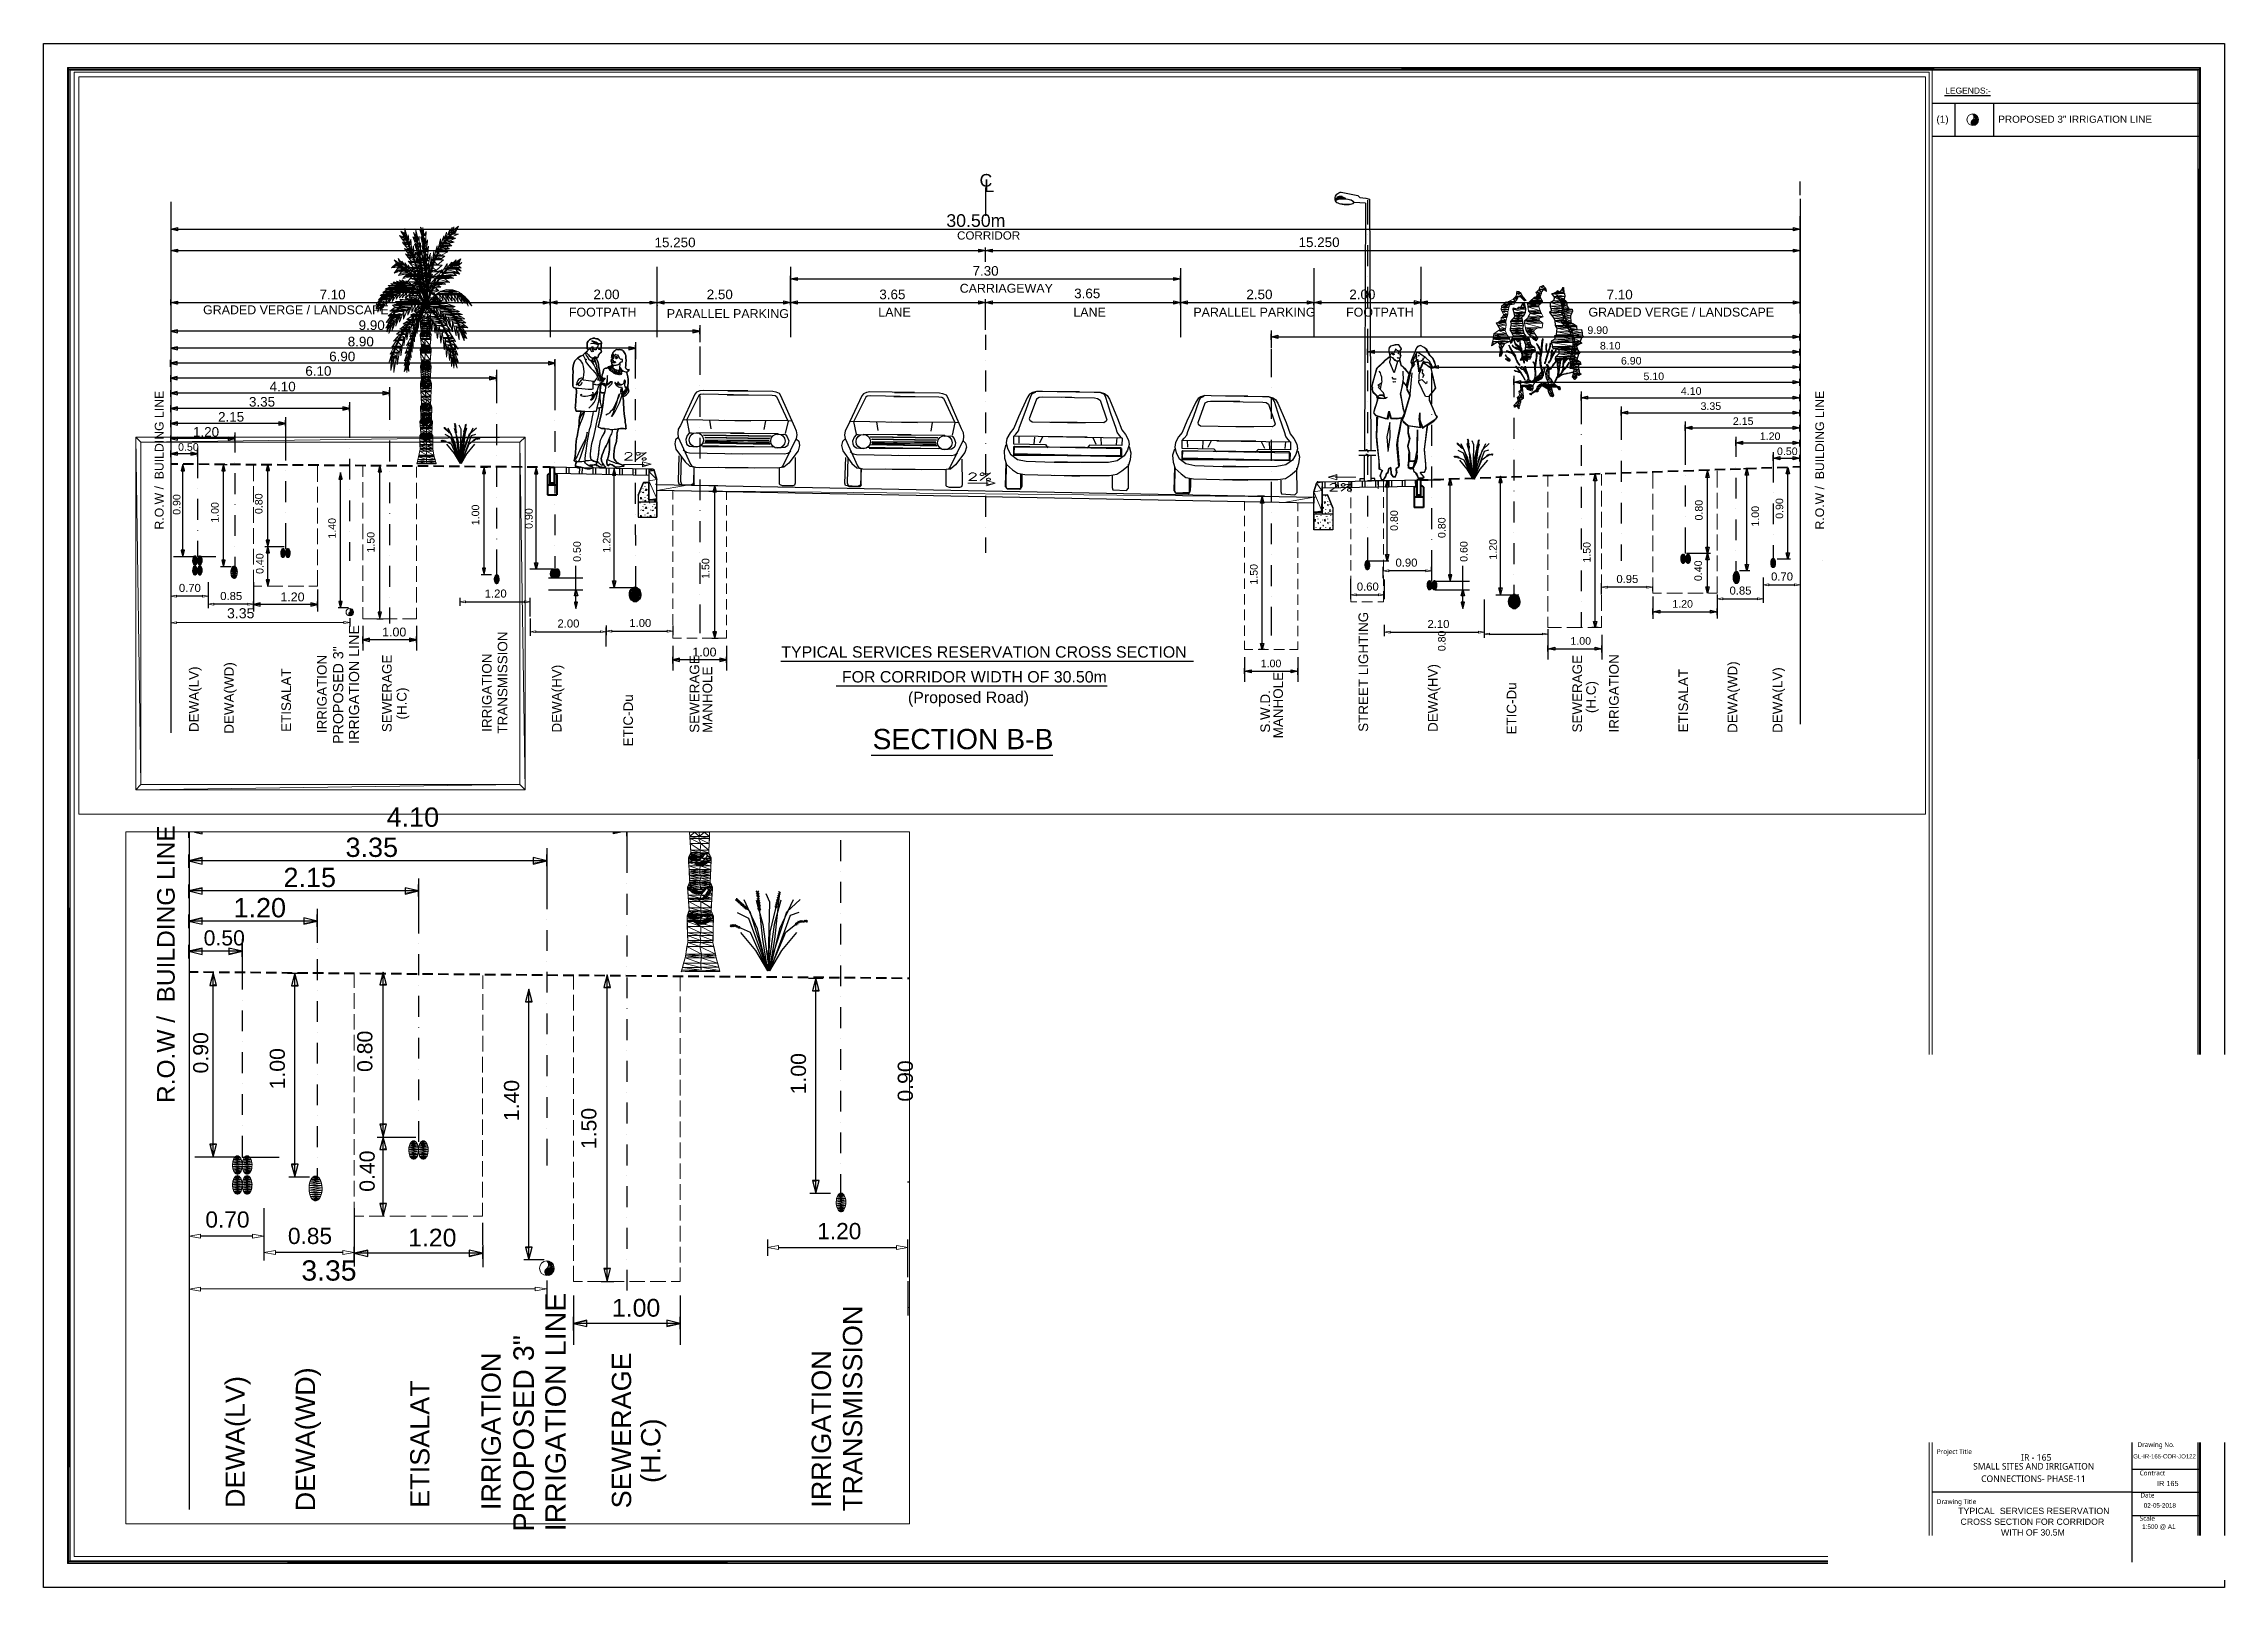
# Model space of a CAD drawing. Header units: inches. Extents: x 2 to 859, y 1 to 607.
import ezdxf

# ---------------------------------------------------------------- set-up
doc = ezdxf.new("R2010")
doc.units = ezdxf.units.IN
doc.header["$MEASUREMENT"] = 0
doc.layers.add('PDF_Geometry', color=7, linetype='Continuous', true_color=0x00b8b8)
doc.layers.add('PDF_Text', color=7, linetype='Continuous')
doc.styles.add('PDF Arial', font='arial.ttf')
doc.styles.add('PDF Segoe UI', font='segoeui.ttf')

msp = doc.modelspace()

# ---------------------------------------------------------------- texts
at = {"layer": 'PDF_Text', "attachment_point": 7}
for s, insert, char_height, style in [('\\W1.000794;LEGENDS:-', (749.46, 587.7), 2.3743, 'PDF Arial'), ('\\W1.000689;(1)', (746.01, 575.47), 2.7932, 'PDF Arial'), ('\\W1.000782;PROPOSED 3" IRRIGATION LINE', (770.33, 576.24), 2.7932, 'PDF Arial'), ('\\W1.001176;C', (369.82, 551.1), 4.9813, 'PDF Arial'), ('\\W1.001329;L', (371.68, 549.1), 4.9813, 'PDF Arial'), ('\\W1.000732;30.50m', (356.76, 535.29), 4.9813, 'PDF Arial'), ('\\W1.000956;CORRIDOR', (360.99, 530.32), 3.2588, 'PDF Arial'), ('\\W1.001055;15.250', (242.06, 527.32), 3.7709, 'PDF Arial'), ('\\W1.001055;15.250', (495.24, 527.38), 3.7709, 'PDF Arial'), ('\\W1.001067;7.30', (367.06, 516.13), 3.7709, 'PDF Arial'), ('\\W1.001067;7.10', (110.36, 506.83), 3.7709, 'PDF Arial'), ('\\W1.000887;2.00', (218.03, 506.9), 3.7709, 'PDF Arial'), ('\\W1.000887;2.50', (262.58, 506.9), 3.7709, 'PDF Arial'), ('\\W1.001220;3.65', (330.42, 506.89), 3.7709, 'PDF Arial'), ('\\W1.000807;CARRIAGEWAY', (362.04, 509.44), 3.4915, 'PDF Arial'), ('\\W1.001220;3.65', (407.03, 507.28), 3.7709, 'PDF Arial'), ('\\W1.000887;2.50', (474.73, 506.9), 3.7709, 'PDF Arial'), ('\\W1.000887;2.00', (515.18, 506.9), 3.7709, 'PDF Arial'), ('\\W1.001067;7.10', (616.34, 506.83), 3.7709, 'PDF Arial'), ('\\W1.000769;GRADED VERGE / LANDSCAPE', (64.59, 500.98), 3.4915, 'PDF Arial'), ('\\W1.001136;9.90', (125.74, 494.8), 3.7709, 'PDF Arial'), ('\\W1.000779;FOOTPATH', (208.39, 500.07), 3.4915, 'PDF Arial'), ('\\W1.000809;PARALLEL PARKING', (246.87, 499.49), 3.4915, 'PDF Arial'), ('\\W1.000748;LANE', (330.03, 500.13), 3.4915, 'PDF Arial'), ('\\W1.000748;LANE', (406.71, 500.13), 3.4915, 'PDF Arial'), ('\\W1.000809;PARALLEL PARKING', (453.88, 500.07), 3.4915, 'PDF Arial'), ('\\W1.000779;FOOTPATH', (513.93, 500.07), 3.4915, 'PDF Arial'), ('\\W1.000769;GRADED VERGE / LANDSCAPE', (609.2, 500.07), 3.4915, 'PDF Arial'), ('\\W1.001276;8.90', (121.45, 488.36), 3.7709, 'PDF Arial'), ('\\W1.001136;9.90', (608.79, 493.25), 2.9795, 'PDF Arial'), ('\\W1.001276;8.10', (613.72, 487.14), 2.9795, 'PDF Arial'), ('\\W1.000924;6.10', (104.78, 476.79), 3.7709, 'PDF Arial'), ('\\W1.000924;6.90', (114.15, 482.51), 3.7709, 'PDF Arial'), ('\\W1.000924;6.90', (621.97, 481.22), 2.9795, 'PDF Arial'), ('\\W1.001212;4.10', (90.73, 470.67), 3.7709, 'PDF Arial'), ('\\W1.001136;5.10', (630.83, 475.11), 2.9795, 'PDF Arial'), ('\\W1.001212;4.10', (645.54, 469.32), 2.9795, 'PDF Arial'), ('\\W1.001220;3.35', (82.63, 464.69), 3.7709, 'PDF Arial'), ('\\W1.001221;3.35', (653.27, 463.4), 2.9795, 'PDF Arial'), ('\\W1.001125;1.20', (60.61, 452.85), 3.7709, 'PDF Arial'), ('\\W1.000851;2.15', (70.47, 458.77), 3.7709, 'PDF Arial'), ('\\W1.000851;2.15', (665.97, 457.48), 2.9795, 'PDF Arial'), ('\\W1.001125;1.20', (676.57, 451.57), 2.9795, 'PDF Arial'), ('\\W1.001136;0.50', (54.75, 447.34), 2.9795, 'PDF Arial'), ('\\W1.001136;0.50', (683.32, 445.65), 2.9795, 'PDF Arial'), ('\\W1.001136;0.90', (533.35, 401.81), 3.1657, 'PDF Arial'), ('\\W1.001136;0.70', (55.08, 391.86), 3.1657, 'PDF Arial'), ('\\W1.001136;0.60', (518.14, 392.38), 3.1657, 'PDF Arial'), ('\\W1.001098;0.95', (620.18, 395.37), 3.1657, 'PDF Arial'), ('\\W1.001136;0.70', (680.99, 396.35), 3.1657, 'PDF Arial'), ('\\W1.001098;0.85', (71.34, 388.67), 3.1657, 'PDF Arial'), ('\\W1.001125;1.20', (94.97, 388.15), 3.4915, 'PDF Arial'), ('\\W1.001125;1.20', (175.31, 389.65), 3.1657, 'PDF Arial'), ('\\W1.001125;1.20', (642.17, 385.68), 2.9795, 'PDF Arial'), ('\\W1.001098;0.85', (664.66, 390.82), 3.1657, 'PDF Arial'), ('\\W1.001125;1.00', (134.97, 374.36), 3.4915, 'PDF Arial'), ('\\W1.000887;2.00', (203.9, 377.88), 3.1657, 'PDF Arial'), ('\\W1.001125;1.00', (232.15, 378.07), 3.1657, 'PDF Arial'), ('\\W1.000887;2.10', (545.92, 377.68), 3.1657, 'PDF Arial'), ('\\W1.001125;1.00', (256.91, 366.49), 3.4915, 'PDF Arial'), ('\\W1.000811;TYPICAL SERVICES RESERVATION CROSS SECTION', (291.9, 366.02), 4.4692, 'PDF Arial'), ('\\W1.001125;1.00', (602.11, 371.12), 2.9795, 'PDF Arial'), ('\\W1.000717;FOR CORRIDOR WIDTH OF 30.50m', (315.73, 356.26), 4.4692, 'PDF Arial'), ('\\W1.001125;1.00', (480.36, 362.27), 2.9795, 'PDF Arial'), ('\\W1.001212;4.10', (136.72, 299.5), 7.5883, 'PDF Arial'), ('\\W1.001221;3.35', (120.57, 287.66), 7.5883, 'PDF Arial'), ('\\W1.000851;2.15', (96.19, 275.82), 7.5883, 'PDF Arial'), ('\\W1.001125;1.20', (76.54, 263.92), 7.5883, 'PDF Arial'), ('\\W1.001136;0.50', (64.8, 252.89), 5.9589, 'PDF Arial'), ('\\W1.001136;0.70', (65.48, 142), 6.3779, 'PDF Arial'), ('\\W1.001098;0.85', (97.93, 135.56), 6.3779, 'PDF Arial'), ('\\W1.001125;1.20', (145.19, 134.58), 6.9831, 'PDF Arial'), ('\\W1.001125;1.20', (306, 137.45), 6.3779, 'PDF Arial'), ('\\W1.001125;1.00', (225.31, 107), 6.9831, 'PDF Arial'), ('\\W0.999980;Project Title', (746.15, 52.51), 1.867, 'PDF Segoe UI'), ('\\W1.020758;IR - 165', (779.29, 50.5), 2.5501, 'PDF Segoe UI'), ('\\W1.000331;Drawing No.', (825.04, 55.25), 1.867, 'PDF Segoe UI'), ('\\W1.000119;SMALL SITES AND IRRIGATION', (760.43, 46.99), 2.5501, 'PDF Segoe UI'), ('\\W1.011094;CONNECTIONS- PHASE-11', (763.56, 42.11), 2.5501, 'PDF Segoe UI'), ('\\W1.000314;Contract', (825.89, 44.72), 1.867, 'PDF Segoe UI'), ('\\W1.000180;Drawing Title', (746.15, 32.87), 1.867, 'PDF Segoe UI'), ('\\W0.999934;Date', (826.21, 36.01), 1.867, 'PDF Segoe UI'), ('\\W1.000936;TYPICAL', (754.55, 29.49), 2.4674, 'PDF Arial'), ('\\W1.000822;CROSS SECTION FOR CORRIDOR', (755.44, 25.26), 2.4674, 'PDF Arial'), ('\\W1.000901;SERVICES RESERVATION', (770.91, 29.49), 2.4674, 'PDF Arial'), ('\\W0.999365;Scale', (825.92, 26.9), 1.867, 'PDF Segoe UI'), ('\\W1.000795;WITH OF 30.5M', (771.37, 21.04), 2.4674, 'PDF Arial')]:
    msp.add_mtext(s, dxfattribs=dict(at, insert=insert, char_height=char_height, style=style))
at = {"layer": 'PDF_Text', "attachment_point": 7, "style": 'PDF Arial'}
for s, insert, char_height, rotation in [('\\W1.000763;BUILDING LINE', (49.1, 436.18), 3.445, 90), ('\\W1.000763;BUILDING LINE', (701.87, 436.18), 3.445, 90), ('\\W1.000550;R.O.W /', (49.1, 416.42), 3.445, 90), ('\\W1.001136;0.90', (55.73, 422.2), 2.9795, 90), ('\\W1.001136;0.80', (87.99, 422.52), 2.9795, 90), ('\\W1.000550;R.O.W /', (701.87, 416.42), 3.445, 90), ('\\W1.001125;1.00', (70.75, 419.1), 2.9795, 90), ('\\W1.001125;1.00', (173.18, 418.12), 2.9795, 90), ('\\W1.001136;0.90', (194.19, 416.67), 2.9795, 90), ('\\W1.001136;0.80', (534.33, 415.89), 2.9795, 90), ('\\W1.001136;0.80', (553.06, 413.09), 2.9795, 90), ('\\W1.001136;0.80', (654.12, 419.99), 2.9795, 90), ('\\W1.001125;1.00', (676.3, 417.6), 2.9795, 90), ('\\W1.001136;0.90', (685.8, 420.64), 2.9795, 90), ('\\W1.001125;1.50', (132.02, 407.39), 2.9795, 90), ('\\W1.001125;1.20', (224.76, 407.39), 2.9795, 90), ('\\W1.001125;1.20', (573.22, 404.59), 2.9795, 90), ('\\W1.001136;0.40', (88.38, 398.98), 2.9795, 90), ('\\W1.001125;1.50', (263.65, 397.05), 2.9795, 90), ('\\W1.001125;1.50', (610.09, 403.42), 2.9795, 90), ('\\W1.001136;0.40', (653.86, 396.18), 2.9795, 90), ('\\W1.001125;1.50', (479.18, 394.77), 2.9795, 90), ('\\W1.000831;STREET LIGHTING', (522.63, 336.93), 3.7709, 90), ('\\W1.000845;TRANSMISSION', (184.25, 336.24), 3.7709, 90), ('\\W1.001136;0.80', (553.06, 368.61), 2.9795, 90), ('\\W1.000703;DEWA(LV)', (64.01, 336.84), 3.7709, 90), ('\\W1.000625;DEWA(WD)', (77.79, 336.19), 3.7709, 90), ('\\W1.000732;ETISALAT', (99.19, 336.92), 3.7709, 90), ('\\W1.000815;IRRIGATION', (113.23, 336.41), 3.7709, 90), ('\\W1.000940;SEWERAGE', (138.79, 336.8), 3.7709, 90), ('\\W1.000815;IRRIGATION', (178.07, 336.93), 3.7709, 90), ('\\W1.000665;DEWA(HV)', (206.63, 336.65), 3.7709, 90), ('\\W1.000940;SEWERAGE', (259.69, 336.54), 3.7709, 90), ('\\W1.000807;MANHOLE', (264.77, 336.5), 3.7709, 90), ('\\W1.000807;MANHOLE', (489.14, 334.39), 3.7709, 90), ('\\W1.000665;DEWA(HV)', (551.06, 336.91), 3.7709, 90), ('\\W1.000940;SEWERAGE', (606.73, 336.67), 3.7709, 90), ('\\W1.000815;IRRIGATION', (621.16, 336.67), 3.7709, 90), ('\\W1.000732;ETISALAT', (648.41, 336.72), 3.7709, 90), ('\\W1.000625;DEWA(WD)', (668.84, 336.52), 3.7709, 90), ('\\W1.000703;DEWA(LV)', (686.53, 336.52), 3.7709, 90), ('\\W1.000620;(H.C)', (145.69, 341.76), 3.7709, 90), ('\\W1.000829;(Proposed Road)', (341.7, 346.83), 4.4692, 0.22282), ('\\W1.000917;S.W.D.', (484.07, 336.61), 3.7709, 90), ('\\W1.000644;ETIC-Du', (580.91, 335.88), 3.7709, 90), ('\\W1.000620;(H.C)', (613.23, 344.3), 3.7709, 90), ('\\W1.000644;ETIC-Du', (233.62, 331.2), 3.7709, 90), ('\\W1.000763;BUILDING LINE', (53.52, 230.59), 6.89, 90), ('\\W1.000550;R.O.W /', (53.52, 191.06), 6.89, 90), ('\\W1.001136;0.90', (66.71, 202.68), 5.9589, 90), ('\\W1.001136;0.80', (131.22, 203.26), 5.9589, 90), ('\\W1.001125;1.00', (96.82, 196.41), 5.9589, 90), ('\\W1.001125;1.00', (301.68, 194.46), 5.9589, 90), ('\\W1.001136;0.90', (343.69, 191.62), 5.9589, 90), ('\\W1.001125;1.50', (219.28, 172.93), 5.9589, 90), ('\\W1.001136;0.40', (132.13, 156.18), 5.9589, 90), ('\\W1.000845;TRANSMISSION', (323.82, 30.69), 7.5883, 90), ('\\W1.000625;DEWA(WD)', (110.91, 30.61), 7.5883, 90), ('\\W1.000815;IRRIGATION', (181.72, 31.11), 7.5883, 90), ('\\W1.000940;SEWERAGE', (232.96, 31.77), 7.5883, 90), ('\\W1.000815;IRRIGATION', (311.53, 32.02), 7.5883, 90), ('\\W1.000702;DEWA(LV)', (83.27, 31.91), 7.5883, 90), ('\\W1.000732;ETISALAT', (153.69, 32), 7.5883, 90), ('\\W1.000620;(H.C)', (246.64, 41.75), 7.5883, 90)]:
    msp.add_mtext(s, dxfattribs=dict(at, insert=insert, char_height=char_height, rotation=rotation))
at = {"layer": 'PDF_Text', "color": 1, "attachment_point": 7, "rotation": 90, "style": 'PDF Arial'}
for s, insert, char_height in [('\\W1.001125;1.40', (116.8, 412.85), 2.9795), ('\\W1.001136;0.50', (213.12, 403.73), 2.9795), ('\\W1.001136;0.60', (561.71, 403.73), 2.9795), ('\\W1.000757;IRRIGATION LINE', (125.98, 332.21), 4.0036), ('\\W1.000844;PROPOSED 3"', (119.74, 332.19), 4.0036), ('\\W1.001125;1.40', (188.91, 183.92), 5.9589), ('\\W1.000757;IRRIGATION LINE', (207.28, 22.72), 8.0538), ('\\W1.000844;PROPOSED 3"', (194.74, 22.66), 8.0538)]:
    msp.add_mtext(s, dxfattribs=dict(at, insert=insert, char_height=char_height))
at = {"layer": 'PDF_Text', "color": 1, "attachment_point": 7, "style": 'PDF Arial'}
for s, insert, char_height in [('\\W1.001221;3.35', (73.99, 381.5), 3.9571), ('\\W1.000877;SECTION B-B', (327.77, 329.99), 7.9607), ('\\W1.001221;3.35', (103.23, 121.16), 7.9607)]:
    msp.add_mtext(s, dxfattribs=dict(at, insert=insert, char_height=char_height))
at = {"layer": 'PDF_Text', "color": 82, "true_color": 0x2eb800, "attachment_point": 7, "style": 'PDF Arial'}
for s, insert, char_height in [('\\W1.000790;GL-IR-165-COR-JO122', (823.36, 51.36), 1.6759), ('\\W1.000904;IR 165', (832.73, 40.49), 2.0484), ('\\W1.000868;02-05-2018', (827.5, 32.04), 1.7691), ('\\W1.000877;1:500 @ A1', (826.88, 23.36), 1.7691)]:
    msp.add_mtext(s, dxfattribs=dict(at, insert=insert, char_height=char_height))

# ---------------------------------------------------------------- linework, layer by layer
at = {"layer": 'PDF_Geometry', "color": 7, "lineweight": 25}
for points in [[(1.89, 607.38), (859.2, 607.38), (859.2, 210.07)], [(859.2, 3.5), (859.2, 0.72), (1.89, 0.72), (1.89, 607.38)], [(11.84, 597.43), (849.25, 597.43), (849.25, 210.07)], [(703.35, 10.67), (11.84, 10.67), (11.84, 597.43)], [(744.28, 584.03), (849.24, 584.03)], [(749.22, 587.02), (767.3, 587.02)], [(753.19, 584.03), (753.19, 571.02)], [(768.47, 584.03), (768.47, 571.02)], [(744.28, 571.02), (849.24, 571.02)], [(372.14, 550.8), (372.14, 539.67)], [(692.44, 547.8), (692.44, 553.2)], [(51.91, 545.27), (51.91, 336.57)], [(522.37, 545.85), (522.37, 536.36)], [(692.44, 546.37), (692.44, 339.95)], [(692.44, 543.71), (692.44, 543.71)], [(51.91, 535.64), (51.91, 492)], [(54.51, 533.82), (51.91, 534.41), (54.51, 535.06), (54.51, 533.82)], [(51.91, 534.41), (692.44, 534.41)], [(522.37, 532.26), (522.37, 532.26)], [(689.78, 535.06), (692.44, 534.41), (689.78, 533.82), (689.78, 535.06)], [(692.44, 531.41), (692.44, 539.61)], [(692.44, 501.37), (692.44, 537.01)], [(54.51, 525.43), (51.91, 526.08), (54.51, 526.67), (54.51, 525.43)], [(51.91, 526.08), (372.14, 526.08)], [(369.54, 526.67), (372.14, 526.08), (369.54, 525.43), (369.54, 526.67)], [(372.14, 527.32), (372.14, 527.32)], [(372.14, 521.66), (372.14, 527.32)], [(374.81, 525.43), (372.14, 526.08), (374.81, 526.67), (374.81, 525.43)], [(372.14, 526.08), (692.44, 526.08)], [(522.37, 528.16), (522.37, 519.97)], [(689.78, 526.67), (692.44, 526.08), (689.78, 525.43), (689.78, 526.67)], [(692.44, 527.25), (692.44, 527.32)], [(692.44, 514.96), (692.44, 523.16)], [(200.97, 519.71), (200.97, 492)], [(242.98, 519.71), (242.98, 492)], [(242.98, 515.94), (242.98, 499.94)], [(295.53, 519.71), (295.53, 492)], [(295.53, 519.71), (295.53, 492)], [(295.53, 506.9), (295.53, 516.13)], [(298.13, 514.25), (295.53, 514.9), (298.13, 515.48), (298.13, 514.25)], [(295.53, 514.9), (448.82, 514.9)], [(446.22, 515.48), (448.82, 514.9), (446.22, 514.25), (446.22, 515.48)], [(448.82, 519.19), (448.82, 494.93)], [(448.82, 519.19), (448.82, 492)], [(448.82, 506.9), (448.82, 516.13)], [(501.3, 519.19), (501.3, 492)], [(522.37, 515.87), (522.37, 515.87)], [(543.32, 519.71), (543.32, 492)], [(692.44, 519.19), (692.44, 492)], [(51.91, 504.55), (51.91, 506.83)], [(54.51, 504.95), (51.91, 505.6), (54.51, 506.18), (54.51, 504.95)], [(198.37, 506.18), (201.03, 505.6), (198.37, 504.95), (198.37, 506.18)], [(201.03, 504.55), (201.03, 506.9)], [(203.63, 505.01), (201.03, 505.66), (203.63, 506.25), (203.63, 505.01)], [(240.38, 506.18), (243.05, 505.6), (240.38, 504.95), (240.38, 506.18)], [(243.05, 504.55), (243.05, 506.9)], [(245.65, 505.01), (243.05, 505.66), (245.65, 506.25), (245.65, 505.01)], [(292.93, 506.25), (295.53, 505.66), (292.93, 505.01), (292.93, 506.25)], [(295.53, 504.55), (295.53, 506.9)], [(298.13, 505.01), (295.53, 505.66), (298.13, 506.25), (298.13, 505.01)], [(369.54, 506.25), (372.14, 505.66), (369.54, 505.01), (369.54, 506.25)], [(372.14, 494.93), (372.14, 506.9)], [(374.81, 505.01), (372.14, 505.66), (374.81, 506.25), (374.81, 505.01)], [(446.22, 506.25), (448.82, 505.66), (446.22, 505.01), (446.22, 506.25)], [(448.82, 504.55), (448.82, 506.9)], [(451.49, 505.01), (448.82, 505.66), (451.49, 506.25), (451.49, 505.01)], [(498.7, 506.25), (501.37, 505.66), (498.7, 505.01), (498.7, 506.25)], [(501.3, 512.29), (501.3, 501.04)], [(501.3, 504.55), (501.37, 506.9)], [(501.37, 506.9), (501.37, 506.9)], [(503.97, 505.01), (501.37, 505.66), (503.97, 506.25), (503.97, 505.01)], [(522.37, 511.77), (522.37, 503.58)], [(540.65, 505.01), (543.25, 505.66), (540.65, 506.25), (540.65, 505.01)], [(543.25, 504.55), (543.25, 506.9)], [(545.92, 506.18), (543.25, 505.6), (545.92, 504.95), (545.92, 506.18)], [(689.78, 506.25), (692.44, 505.66), (689.78, 505.01), (689.78, 506.25)], [(692.44, 510.86), (692.44, 510.86)], [(692.44, 504.55), (692.44, 506.9)], [(692.44, 501.37), (692.44, 506.77)], [(51.91, 505.6), (242.98, 505.6)], [(201.03, 504.42), (201.03, 504.36)], [(239.86, 505.66), (295.53, 505.66)], [(243.05, 504.42), (243.05, 504.36)], [(295.53, 505.66), (372.14, 505.66)], [(372.14, 505.66), (448.82, 505.66)], [(448.82, 505.66), (504.42, 505.66)], [(501.3, 505.66), (692.44, 505.66)], [(522.37, 499.48), (522.37, 499.48)], [(543.25, 504.42), (543.25, 504.36)], [(692.44, 502.02), (692.44, 491.61)], [(54.51, 494.93), (51.91, 494.34), (54.51, 493.69), (54.51, 494.93)], [(259.83, 494.34), (51.91, 494.34)], [(234.53, 490.05), (234.53, 483.35)], [(234.53, 486.54), (234.53, 488.88)], [(234.53, 488.88), (234.53, 488.88)], [(257.16, 493.69), (259.83, 494.34), (257.16, 494.93), (257.16, 493.69)], [(259.83, 496.75), (259.83, 490.05)], [(259.83, 493.24), (259.83, 495.58)], [(259.83, 495.58), (259.83, 495.58)], [(372.14, 492.98), (372.14, 487.06)], [(448.82, 491.87), (448.82, 491.87)], [(484.52, 494.6), (484.52, 487.84)], [(484.52, 491.03), (484.52, 493.37)], [(484.52, 493.37), (484.52, 493.37)], [(487.13, 491.55), (484.52, 492.13), (487.13, 492.78), (487.13, 491.55)], [(484.52, 492.13), (692.31, 492.13)], [(522.31, 488.69), (522.31, 481.92)], [(522.37, 495.32), (522.37, 487.13)], [(689.71, 492.78), (692.31, 492.13), (689.71, 491.55), (689.71, 492.78)], [(692.31, 490.7), (692.31, 493.37)], [(51.78, 480.43), (51.78, 483.09)], [(54.38, 482.44), (51.78, 481.79), (54.38, 481.21), (54.38, 482.44)], [(202.92, 481.79), (51.78, 481.79)], [(54.51, 488.23), (51.91, 487.65), (54.51, 487), (54.51, 488.23)], [(234.46, 487.65), (51.91, 487.65)], [(200.32, 481.21), (202.92, 481.79), (200.32, 482.44), (200.32, 481.21)], [(202.92, 483.42), (202.92, 471.65)], [(202.92, 480.69), (202.92, 483.09)], [(231.92, 487), (234.53, 487.65), (231.92, 488.23), (231.92, 487)], [(259.83, 488.3), (259.83, 477.17)], [(372.14, 482.96), (372.14, 482.96)], [(484.52, 487.45), (484.52, 476.26)], [(522.31, 485.11), (522.31, 487.45)], [(524.91, 485.56), (522.31, 486.21), (524.91, 486.87), (524.91, 485.56)], [(522.31, 486.21), (692.31, 486.21)], [(522.37, 483.03), (522.37, 483.03)], [(547.48, 479.19), (547.48, 481.53)], [(550.15, 479.65), (547.48, 480.3), (550.15, 480.88), (550.15, 479.65)], [(547.48, 480.3), (692.31, 480.3)], [(689.71, 486.87), (692.31, 486.21), (689.71, 485.56), (689.71, 486.87)], [(689.71, 480.88), (692.31, 480.3), (689.71, 479.65), (689.71, 480.88)], [(692.31, 484.78), (692.31, 487.45)], [(692.31, 478.87), (692.31, 481.53)], [(692.44, 487.52), (692.44, 487.52)], [(692.44, 483.42), (692.44, 475.22)], [(51.84, 474.44), (51.84, 477.11)], [(54.44, 476.52), (51.84, 475.87), (54.44, 475.29), (54.44, 476.52)], [(179.9, 475.87), (51.84, 475.87)], [(137.88, 472.43), (137.88, 465.66)], [(177.23, 475.29), (179.9, 475.87), (177.23, 476.52), (177.23, 475.29)], [(179.9, 479.13), (179.9, 476.46)], [(179.9, 478.35), (179.9, 471.65)], [(179.9, 474.77), (179.9, 477.11)], [(179.9, 476.46), (179.9, 466.05)], [(202.92, 471.65), (202.92, 463.39)], [(259.83, 473.08), (259.83, 473.01)], [(372.14, 478.87), (372.14, 470.67)], [(484.52, 472.17), (484.52, 472.17)], [(522.37, 478.93), (522.37, 470.74)], [(547.48, 477.96), (547.48, 465.79)], [(547.48, 476.59), (547.48, 469.89)], [(579.87, 476.78), (579.87, 470.09)], [(579.87, 473.27), (579.87, 475.61)], [(582.53, 473.73), (579.87, 474.38), (582.53, 474.96), (582.53, 473.73)], [(579.87, 474.38), (692.31, 474.38)], [(689.71, 474.96), (692.31, 474.38), (689.71, 473.73), (689.71, 474.96)], [(692.31, 472.95), (692.31, 475.61)], [(51.84, 468.53), (51.84, 471.19)], [(54.44, 470.61), (51.84, 469.96), (54.51, 469.31), (54.44, 470.61)], [(137.88, 469.96), (51.84, 469.96)], [(51.84, 462.61), (51.84, 465.27)], [(54.51, 464.62), (51.84, 464.04), (54.51, 463.39), (54.51, 464.62)], [(122.14, 464.04), (51.84, 464.04)], [(119.54, 463.39), (122.14, 464.04), (119.54, 464.62), (119.54, 463.39)], [(122.14, 466.51), (122.14, 459.75)], [(122.14, 462.93), (122.14, 465.27)], [(135.28, 469.31), (137.88, 469.96), (135.28, 470.61), (135.28, 469.31)], [(137.88, 468.85), (137.88, 471.19)], [(137.88, 465.66), (137.88, 459.55)], [(137.88, 465.27), (137.88, 465.27)], [(259.83, 468.92), (259.83, 460.72)], [(372.14, 466.57), (372.14, 466.57)], [(484.52, 468.07), (484.52, 459.88)], [(522.37, 466.64), (522.37, 466.64)], [(547.48, 469.5), (547.48, 469.5)], [(606.27, 470.67), (606.27, 463.97)], [(606.27, 467.09), (606.27, 469.5)], [(608.87, 467.61), (606.27, 468.2), (608.87, 468.85), (608.87, 467.61)], [(606.27, 468.2), (692.31, 468.2)], [(606.27, 463.97), (606.27, 457.86)], [(606.27, 463.52), (606.27, 463.52)], [(622.01, 464.75), (622.01, 458.05)], [(622.01, 461.18), (622.01, 463.52)], [(689.71, 468.85), (692.31, 468.2), (689.71, 467.61), (689.71, 468.85)], [(692.31, 466.83), (692.31, 469.5)], [(692.31, 460.92), (692.31, 463.52)], [(692.44, 471.13), (692.44, 471.06)], [(692.44, 466.96), (692.44, 458.77)], [(51.84, 456.69), (51.84, 459.36)], [(54.51, 458.7), (51.84, 458.12), (54.51, 457.47), (54.51, 458.7)], [(96.98, 458.12), (51.84, 458.12)], [(77.01, 454.61), (77.01, 447.91)], [(94.37, 457.47), (96.98, 458.12), (94.37, 458.7), (94.37, 457.47)], [(96.98, 460.53), (96.98, 453.83)], [(96.98, 457.01), (96.98, 459.36)], [(96.98, 459.36), (96.98, 459.36)], [(122.14, 459.75), (122.14, 452.46)], [(137.88, 455.45), (137.88, 455.45)], [(179.9, 461.96), (179.9, 461.89)], [(179.9, 457.79), (179.9, 449.6)], [(202.92, 459.29), (202.92, 459.23)], [(202.92, 455.13), (202.92, 446.93)], [(259.83, 456.62), (259.83, 456.62)], [(372.14, 462.48), (372.14, 454.28)], [(484.52, 455.78), (484.52, 455.71)], [(522.37, 462.54), (522.37, 454.35)], [(547.48, 461.7), (547.48, 461.63)], [(547.48, 457.53), (547.48, 449.34)], [(624.61, 461.7), (622.01, 462.28), (624.61, 462.93), (624.61, 461.7)], [(622.01, 462.28), (692.31, 462.28)], [(622.01, 458.05), (622.01, 451.62)], [(647.18, 458.83), (647.18, 452.07)], [(647.18, 455.26), (647.18, 457.6)], [(647.18, 457.6), (647.18, 457.6)], [(649.78, 455.78), (647.18, 456.36), (649.78, 457.01), (649.78, 455.78)], [(647.18, 456.36), (692.31, 456.36)], [(689.71, 462.93), (692.31, 462.28), (689.71, 461.7), (689.71, 462.93)], [(689.71, 457.01), (692.31, 456.36), (689.71, 455.78), (689.71, 457.01)], [(692.31, 454.93), (692.31, 457.6)], [(692.44, 454.67), (692.44, 454.67)], [(51.84, 450.77), (51.84, 453.44)], [(54.51, 452.79), (51.84, 452.2), (54.51, 451.55), (54.51, 452.79)], [(77.01, 452.2), (51.84, 452.2)], [(51.84, 444.85), (51.84, 447.52)], [(54.51, 446.87), (51.84, 446.22), (54.51, 445.63), (54.51, 446.87)], [(62.38, 446.22), (51.84, 446.22)], [(59.71, 445.63), (62.38, 446.22), (59.71, 446.87), (59.71, 445.63)], [(62.38, 453.44), (62.38, 453.44)], [(62.38, 448.56), (62.38, 442.06)], [(62.38, 445.11), (62.38, 447.52)], [(62.38, 447.52), (62.38, 447.52)], [(74.41, 451.55), (77.01, 452.2), (74.41, 452.79), (74.41, 451.55)], [(77.01, 451.1), (77.01, 453.44)], [(77.01, 451.1), (77.01, 446.74)], [(96.98, 453.83), (96.98, 443.62)], [(122.14, 448.36), (122.14, 448.36)], [(137.88, 451.36), (137.88, 443.16)], [(259.83, 452.53), (259.83, 444.33)], [(372.14, 450.19), (372.14, 450.12)], [(372.14, 446.02), (372.14, 437.83)], [(484.52, 451.62), (484.52, 443.42)], [(522.37, 450.25), (522.37, 450.19)], [(522.37, 446.09), (522.37, 437.89)], [(606.27, 453.76), (606.27, 453.7)], [(606.27, 449.6), (606.27, 441.41)], [(622.01, 447.52), (622.01, 447.52)], [(647.18, 452.07), (647.18, 441.86)], [(667.14, 452.92), (667.14, 446.15)], [(667.14, 449.34), (667.14, 451.68)], [(669.75, 449.79), (667.14, 450.45), (669.75, 451.1), (669.75, 449.79)], [(667.14, 450.45), (692.31, 450.45)], [(667.14, 449.34), (667.14, 444.98)], [(681.78, 451.68), (681.78, 451.68)], [(681.78, 446.87), (681.78, 440.3)], [(689.71, 451.1), (692.31, 450.45), (689.71, 449.79), (689.71, 451.1)], [(692.31, 449.01), (692.31, 451.68)], [(692.44, 450.58), (692.44, 442.38)], [(57.3, 439.52), (56.59, 441.99), (55.94, 439.52), (57.3, 439.52)], [(56.59, 405.83), (56.59, 441.99)], [(62.38, 442.9), (62.38, 436.66)], [(71.29, 441.93), (74.02, 441.93)], [(73.3, 439.45), (72.65, 441.93), (72, 439.45), (73.3, 439.45)], [(72.65, 401.93), (72.65, 441.93)], [(77.01, 442.64), (77.01, 442.64)], [(77.01, 438.54), (77.01, 430.35)], [(90.73, 439.58), (90.08, 442.12), (89.37, 439.58), (90.73, 439.58)], [(90.08, 394.19), (90.08, 442.12)], [(96.98, 439.52), (96.98, 439.52)], [(122.14, 444.27), (122.14, 436.07)], [(134.7, 439.13), (134.05, 441.6), (133.4, 439.13), (134.7, 439.13)], [(134.05, 381.38), (134.05, 441.6)], [(137.88, 439.06), (137.88, 439.06)], [(173.65, 440.95), (176.45, 440.95)], [(175.67, 438.48), (175.02, 440.95), (174.37, 438.48), (175.67, 438.48)], [(175.02, 399.07), (175.02, 440.95)], [(179.9, 445.5), (179.9, 445.5)], [(179.9, 441.41), (179.9, 433.21)], [(196.22, 438.35), (195.57, 440.88), (194.92, 438.35), (196.22, 438.35)], [(195.57, 400.82), (195.57, 440.88)], [(202.92, 442.84), (202.92, 442.84)], [(202.92, 438.74), (202.92, 430.54)], [(226.85, 437.76), (226.2, 440.3), (225.55, 437.76), (226.85, 437.76)], [(226.2, 393.8), (226.2, 440.3)], [(241.49, 440.1), (239.86, 440.1), (239.86, 427.29)], [(241.49, 440.1), (241.62, 440.1), (241.68, 440.04), (241.81, 439.97), (241.88, 439.84), (241.94, 439.78), (241.94, 439.58)], [(241.94, 439.58), (242.98, 436.14)], [(259.83, 440.23), (259.83, 440.23)], [(484.52, 439.32), (484.52, 439.32)], [(547.48, 445.24), (547.48, 445.24)], [(547.48, 441.15), (547.48, 432.95)], [(575.31, 434.97), (574.66, 437.44), (574.01, 434.97), (575.31, 434.97)], [(574.66, 390.94), (574.66, 437.44)], [(606.27, 437.31), (606.27, 437.31)], [(611.15, 435.62), (611.8, 438.09), (612.45, 435.62), (611.15, 435.62)], [(611.8, 377.87), (611.8, 438.09)], [(622.01, 443.42), (622.01, 435.23)], [(647.18, 437.76), (647.18, 437.76)], [(655.31, 436.85), (656.02, 439.32), (656.67, 436.85), (655.31, 436.85)], [(656.02, 391.39), (656.02, 439.32)], [(667.14, 440.88), (667.14, 440.88)], [(673, 440.23), (670.2, 440.23)], [(670.85, 437.76), (671.5, 440.23), (672.15, 437.76), (670.85, 437.76)], [(671.5, 400.24), (671.5, 440.49)], [(681.78, 443.42), (681.78, 445.76)], [(681.78, 445.76), (681.78, 445.76)], [(684.44, 443.88), (681.78, 444.53), (684.44, 445.11), (684.44, 443.88)], [(681.78, 444.53), (692.31, 444.53)], [(681.84, 441.15), (681.84, 434.9)], [(686.92, 438.28), (687.57, 440.75), (688.22, 438.28), (686.92, 438.28)], [(687.57, 404.73), (687.57, 440.3)], [(689.71, 445.11), (692.31, 444.53), (689.71, 443.88), (689.71, 445.11)], [(692.31, 443.1), (692.31, 445.76)], [(692.44, 438.28), (692.44, 438.28)], [(62.38, 432.56), (62.38, 432.56)], [(96.98, 435.42), (96.98, 427.23)], [(122.14, 431.98), (122.14, 431.98)], [(137.88, 434.97), (137.88, 426.77)], [(179.9, 429.11), (179.9, 429.11)], [(235.63, 427.29), (242.98, 427.29), (242.98, 436.14)], [(235.63, 429.89), (237.78, 434.9), (239.86, 434.9), (237.78, 434.9)], [(239.86, 434.9), (237.78, 434.9), (235.63, 429.89), (235.63, 421.31), (242.98, 421.31), (242.98, 428.14), (239.86, 428.14), (239.86, 434.9)], [(235.7, 430.02), (235.76, 429.96), (235.63, 429.83)], [(235.63, 429.89), (235.63, 427.29)], [(236.61, 428.33), (236.67, 429.11), (236.93, 428.59), (236.61, 428.33)], [(236.67, 431.19), (236.74, 431.06)], [(237.45, 430.8), (237.58, 431.19), (237.71, 430.93), (237.45, 430.8)], [(237.52, 432.43), (237.58, 432.56)], [(237.97, 433.47), (237.97, 433.41)], [(238.23, 433.41), (238.23, 433.34)], [(238.49, 434.9), (238.62, 434.77), (238.36, 434.58), (238.43, 434.9)], [(238.36, 429.05), (238.36, 429.18)], [(238.56, 431.71), (238.75, 432.43), (238.88, 431.78), (238.56, 431.71)], [(239.34, 429.76), (239.4, 430.15), (239.53, 429.96), (239.34, 429.76)], [(239.53, 432.11), (239.6, 432.24)], [(242.98, 434.12), (242.46, 434.12)], [(259.83, 436.14), (259.83, 427.94)], [(263.4, 433.67), (266.91, 433.67)], [(266.39, 431.19), (265.74, 433.67), (265.03, 431.19), (266.39, 431.19)], [(265.74, 373.7), (265.74, 433.67)], [(372.14, 433.73), (372.14, 433.73)], [(372.14, 429.63), (372.14, 421.44)], [(481.79, 429.57), (479.06, 429.57)], [(480.23, 426.77), (480.88, 429.31), (481.53, 426.77), (480.23, 426.77)], [(480.88, 369.22), (480.88, 429.31)], [(484.52, 435.23), (484.52, 427.03)], [(502.34, 434.71), (501.3, 431.19)], [(508.65, 422.41), (501.3, 422.41), (501.3, 431.19)], [(504.49, 429.96), (506.57, 430.02), (508.65, 424.95), (508.65, 416.37), (501.3, 416.37), (501.3, 423.2), (504.42, 423.2), (504.49, 429.96)], [(501.3, 429.18), (501.82, 429.18)], [(502.8, 435.16), (502.67, 435.16), (502.6, 435.16), (502.54, 435.03), (502.47, 434.97), (502.41, 434.84), (502.34, 434.71)], [(502.8, 435.16), (504.49, 435.16), (504.49, 422.41)], [(508.65, 424.95), (506.57, 430.02), (504.49, 429.96), (506.57, 430.02)], [(505.79, 430.02), (505.73, 429.83), (505.92, 429.7), (505.86, 429.96)], [(530.83, 435.55), (522.37, 435.55)], [(522.37, 433.8), (522.37, 433.8)], [(522.37, 429.7), (522.37, 421.5)], [(529.46, 433.08), (530.11, 435.55), (530.76, 433.08), (529.46, 433.08)], [(530.11, 404.07), (530.11, 435.68)], [(542.54, 435.94), (551.06, 435.94)], [(547.48, 428.85), (547.48, 428.85)], [(554.18, 433.86), (554.89, 436.4), (555.54, 433.86), (554.18, 433.86)], [(554.89, 396.14), (554.89, 436.4)], [(606.27, 433.21), (606.27, 425.02)], [(622.01, 431.13), (622.01, 431.06)], [(647.18, 433.67), (647.18, 425.47)], [(667.14, 436.79), (667.14, 428.59)], [(681.84, 430.8), (681.84, 430.8)], [(692.44, 434.19), (692.44, 425.93)], [(62.38, 428.46), (62.38, 420.27)], [(77.01, 426.25), (77.01, 426.19)], [(77.01, 422.09), (77.01, 413.9)], [(96.98, 423.13), (96.98, 423.07)], [(122.14, 427.88), (122.14, 419.68)], [(137.88, 422.67), (137.88, 422.61)], [(179.9, 425.02), (179.9, 416.82)], [(202.92, 426.45), (202.92, 426.45)], [(202.92, 422.35), (202.92, 414.16)], [(235.63, 427.29), (235.63, 421.31)], [(235.63, 423.07), (235.76, 422.87), (235.63, 422.8)], [(235.63, 421.31), (242.98, 421.31)], [(235.7, 428.46), (235.7, 428.59)], [(235.7, 421.44), (235.7, 421.57)], [(235.76, 425.08), (235.76, 425.15)], [(236.35, 426.84), (236.41, 426.97)], [(236.61, 421.31), (236.67, 422.09), (236.93, 421.57), (236.61, 421.31)], [(236.67, 424.17), (236.74, 424.04)], [(237.45, 428.14), (237.45, 428.01)], [(237.45, 423.78), (237.58, 424.11), (237.71, 423.91), (237.45, 423.78)], [(237.52, 425.41), (237.58, 425.54)], [(237.97, 426.45), (237.97, 426.32)], [(238.23, 426.38), (238.23, 426.32)], [(238.36, 427.55), (238.43, 427.94), (238.62, 427.68), (238.36, 427.55)], [(238.36, 422.02), (238.36, 422.15)], [(238.56, 424.69), (238.75, 425.41), (238.88, 424.69), (238.56, 424.69)], [(239.34, 422.74), (239.4, 423.13), (239.53, 422.87), (239.34, 422.74)], [(239.47, 428.46), (239.53, 428.59)], [(239.47, 421.44), (239.53, 421.57)], [(239.53, 425.08), (239.6, 425.15)], [(239.86, 428.14), (242.98, 428.14)], [(240.12, 426.84), (240.18, 426.97)], [(240.38, 421.31), (240.44, 422.09), (240.7, 421.57), (240.38, 421.31)], [(240.51, 424.17), (240.51, 424.04)], [(241.23, 428.14), (241.23, 428.01)], [(241.29, 425.41), (241.36, 425.54)], [(241.29, 423.78), (241.36, 424.11), (241.49, 423.91), (241.29, 423.78)], [(241.75, 426.45), (241.81, 426.32)], [(242.01, 426.38), (242.01, 426.32)], [(242.14, 427.55), (242.2, 427.94), (242.4, 427.68), (242.14, 427.55)], [(242.14, 422.02), (242.14, 422.15)], [(242.33, 424.69), (242.53, 425.41), (242.66, 424.76), (242.33, 424.69)], [(242.98, 427.29), (242.98, 421.31)], [(259.83, 423.85), (259.83, 423.78)], [(484.52, 422.94), (484.52, 422.94)], [(504.42, 423.2), (501.3, 423.2)], [(501.3, 422.41), (501.3, 416.37)], [(501.95, 419.75), (501.76, 420.46), (501.63, 419.81), (501.95, 419.75)], [(502.15, 422.67), (502.08, 423), (501.95, 422.8), (502.15, 422.67)], [(502.28, 421.5), (502.28, 421.37)], [(502.54, 421.5), (502.54, 421.44)], [(502.99, 420.46), (502.93, 420.59)], [(503.06, 423.2), (503.06, 423.07)], [(504.16, 421.89), (504.1, 422.02)], [(504.75, 427.16), (504.75, 427.29)], [(505.01, 424.89), (504.88, 425.21), (504.75, 425.02), (505.01, 424.89)], [(504.75, 420.14), (504.75, 420.27)], [(504.82, 423.59), (504.82, 423.72)], [(505.79, 426.77), (505.53, 427.49), (505.4, 426.84), (505.73, 426.77)], [(505.79, 419.75), (505.53, 420.46), (505.4, 419.81), (505.73, 419.75)], [(505.92, 422.67), (505.86, 423), (505.73, 422.8), (505.92, 422.67)], [(505.99, 424.17), (505.92, 424.24)], [(506.12, 428.53), (506.05, 428.46)], [(506.12, 421.5), (506.05, 421.37)], [(506.31, 428.53), (506.31, 428.46)], [(506.31, 421.5), (506.31, 421.44)], [(506.83, 425.86), (506.77, 426.25), (506.57, 426.06), (506.83, 425.86)], [(506.77, 427.49), (506.77, 427.62)], [(506.77, 420.46), (506.77, 420.59)], [(506.83, 423.2), (506.83, 423.07)], [(507.68, 423.39), (507.68, 424.24), (507.35, 423.72), (507.68, 423.39)], [(507.61, 426.25), (507.55, 426.19)], [(507.94, 421.89), (507.94, 422.02)], [(508.59, 425.15), (508.52, 425.02), (508.65, 424.95)], [(508.52, 420.14), (508.52, 420.27)], [(508.59, 423.59), (508.59, 423.72)], [(508.65, 424.95), (508.65, 422.41)], [(508.65, 422.41), (508.65, 416.37)], [(547.48, 424.76), (547.48, 416.56)], [(606.27, 420.92), (606.27, 420.92)], [(622.01, 426.97), (622.01, 418.77)], [(647.18, 421.37), (647.18, 421.37)], [(667.14, 424.5), (667.14, 424.5)], [(667.14, 420.4), (667.14, 412.2)], [(681.84, 426.71), (681.84, 418.51)], [(692.44, 421.83), (692.44, 421.83)], [(62.38, 416.17), (62.38, 416.11)], [(62.38, 412.01), (62.38, 405.83)], [(89.37, 412.27), (90.08, 409.73), (90.73, 412.27), (89.37, 412.27)], [(96.98, 418.97), (96.98, 408.76)], [(122.14, 415.59), (122.14, 415.52)], [(137.88, 418.51), (137.88, 410.32)], [(179.9, 412.72), (179.9, 412.66)], [(259.83, 419.68), (259.83, 411.49)], [(372.14, 417.34), (372.14, 417.34)], [(372.14, 413.24), (372.14, 407.33)], [(484.52, 418.84), (484.52, 410.64)], [(508.65, 416.37), (501.3, 416.37)], [(502.21, 417.08), (502.15, 417.21)], [(503.06, 418.84), (502.93, 419.23), (502.8, 418.97), (503.06, 418.84)], [(503.9, 416.37), (503.84, 417.21), (503.58, 416.63), (503.9, 416.37)], [(503.84, 419.23), (503.77, 419.16)], [(505.01, 417.86), (504.88, 418.19), (504.75, 417.99), (505.01, 417.86)], [(504.82, 416.5), (504.82, 416.63)], [(505.99, 417.08), (505.92, 417.21)], [(506.83, 418.84), (506.77, 419.23), (506.57, 418.97), (506.83, 418.84)], [(507.68, 416.37), (507.68, 417.21), (507.35, 416.63), (507.68, 416.37)], [(507.61, 419.23), (507.55, 419.16)], [(508.65, 418.19), (508.52, 417.99), (508.65, 417.93)], [(508.59, 416.5), (508.59, 416.63)], [(522.37, 417.41), (522.37, 417.41)], [(522.37, 413.31), (522.37, 403.88)], [(547.48, 412.46), (547.48, 412.4)], [(606.27, 416.82), (606.27, 408.63)], [(622.01, 414.68), (622.01, 414.68)], [(647.18, 417.28), (647.18, 407.07)], [(681.84, 414.42), (681.84, 414.42)], [(692.44, 417.73), (692.44, 407.33)], [(53.01, 405.83), (60.82, 405.83)], [(55.94, 408.37), (56.59, 405.83), (57.3, 408.37), (55.94, 408.37)], [(62.38, 405.83), (69.6, 405.83)], [(72, 404.4), (72.65, 401.93), (73.3, 404.4), (72, 404.4)], [(77.01, 409.8), (77.01, 409.8)], [(77.01, 405.7), (77.01, 401.34)], [(88.91, 409.73), (96.46, 409.73)], [(90.73, 407.26), (90.08, 409.73), (89.37, 407.26), (90.73, 407.26)], [(122.14, 411.42), (122.14, 404.14)], [(137.88, 406.22), (137.88, 406.22)], [(179.9, 408.56), (179.9, 398.16)], [(196.22, 403.36), (195.57, 400.82), (194.92, 403.36), (196.22, 403.36)], [(202.92, 410.06), (202.92, 409.99)], [(202.92, 405.9), (202.92, 397.64)], [(259.83, 407.39), (259.83, 407.39)], [(259.83, 403.29), (259.83, 395.1)], [(484.52, 406.55), (484.52, 406.48)], [(522.31, 404.07), (530.76, 404.07)], [(530.76, 406.61), (530.11, 404.07), (529.46, 406.61), (530.76, 406.61)], [(547.48, 408.3), (547.48, 396.14)], [(606.27, 404.53), (606.27, 404.46)], [(622.01, 410.58), (622.01, 404.14)], [(657.13, 407), (647.7, 407)], [(656.67, 409.47), (656.02, 407), (655.31, 409.47), (656.67, 409.47)], [(655.31, 404.46), (656.02, 407), (656.67, 404.46), (655.31, 404.46)], [(667.14, 408.11), (667.14, 408.04)], [(667.14, 403.94), (667.14, 399.65)], [(681.84, 410.32), (681.84, 404.07)], [(688.67, 404.73), (683.34, 404.73)], [(688.22, 407.26), (687.57, 404.73), (686.92, 407.26), (688.22, 407.26)], [(66.6, 395.75), (66.6, 385.47)], [(71.48, 401.93), (75.58, 401.93)], [(84.36, 395.75), (84.36, 385.47)], [(89.37, 396.66), (90.08, 394.19), (90.73, 396.66), (89.37, 396.66)], [(137.88, 402.12), (137.88, 393.93)], [(173.91, 398.74), (177.95, 398.74)], [(174.37, 401.21), (175.02, 398.74), (175.67, 401.21), (174.37, 401.21)], [(201.55, 400.82), (193.1, 400.82)], [(226.85, 396.27), (226.2, 393.8), (225.55, 396.27), (226.85, 396.27)], [(484.52, 402.38), (484.52, 394.19)], [(515.68, 396.99), (515.68, 389.12)], [(528.55, 397.31), (528.55, 401.8)], [(528.94, 396.79), (528.94, 389.12)], [(545.27, 400.24), (530.76, 400.24)], [(547.48, 399.91), (547.48, 401.8)], [(554.18, 398.61), (554.89, 396.14), (555.54, 398.61), (554.18, 398.61)], [(606.27, 400.37), (606.27, 392.17)], [(614.34, 390.87), (614.34, 395.36)], [(672.67, 400.24), (668.64, 400.24)], [(672.15, 402.71), (671.5, 400.24), (670.85, 402.71), (672.15, 402.71)], [(677.88, 397.64), (677.88, 387.62)], [(677.88, 394.58), (677.88, 393.15)], [(680.09, 394.71), (690.17, 394.71)], [(692.44, 394.58), (692.44, 393.15)], [(51.91, 391.26), (51.91, 388.66)], [(64.39, 390.29), (54.12, 390.29)], [(66.6, 391.26), (66.6, 388.66)], [(82.15, 387.04), (68.82, 387.04)], [(84.36, 392.43), (84.36, 384.24)], [(84.36, 385.47), (84.36, 388.14)], [(87.03, 387.56), (84.36, 386.91), (87.03, 386.25), (87.03, 387.56)], [(109.59, 386.91), (84.36, 386.91)], [(106.93, 386.25), (109.59, 386.91), (106.93, 387.56), (106.93, 386.25)], [(109.59, 392.89), (109.59, 384.17)], [(109.59, 385.8), (109.59, 388.14)], [(137.88, 389.83), (137.88, 389.83)], [(165.52, 389.64), (165.52, 386.45)], [(167.73, 388.01), (190.89, 388.01)], [(193.16, 382.22), (193.16, 389.64)], [(224.32, 393.6), (233.36, 393.6)], [(259.83, 391), (259.83, 391)], [(259.83, 386.91), (259.83, 375.72)], [(484.52, 390.09), (484.52, 390.09)], [(484.52, 385.99), (484.52, 374.81)], [(515.81, 388.08), (515.81, 388.08)], [(517.89, 390.74), (526.67, 390.74)], [(568.23, 388.92), (568.23, 373.83)], [(572.78, 390.81), (581.82, 390.81)], [(575.31, 393.47), (574.66, 390.94), (574.01, 393.47), (575.31, 393.47)], [(606.27, 388.08), (606.27, 388.08)], [(632.16, 393.8), (616.55, 393.8)], [(634.37, 394.06), (634.37, 392.17)], [(634.56, 390.09), (634.56, 381.38)], [(656.67, 393.93), (656.02, 391.39), (655.31, 393.93), (656.67, 393.93)], [(659.8, 390.94), (659.8, 387.62)], [(659.8, 389.64), (659.8, 381.51)], [(662.01, 389.25), (675.6, 389.25)], [(127.41, 378.65), (127.41, 368.89)], [(132.88, 381.38), (135.35, 381.38)], [(133.4, 383.91), (134.05, 381.38), (134.7, 383.91), (133.4, 383.91)], [(137.88, 385.73), (137.88, 379.56)], [(148.42, 378.65), (148.42, 368.89)], [(193.16, 381.44), (193.16, 374.68)], [(223.02, 378.71), (223.02, 374.87)], [(223.02, 370.45), (223.02, 377.87)], [(249.29, 378.71), (249.29, 374.87)], [(528.94, 379.04), (528.94, 374.48)], [(568.23, 380.92), (568.23, 374.48)], [(593.26, 377.21), (593.26, 373.83)], [(606.27, 383.98), (606.27, 377.87)], [(612.97, 377.87), (610.5, 377.87)], [(612.45, 380.34), (611.8, 377.87), (611.15, 380.34), (612.45, 380.34)], [(634.56, 383), (634.56, 385.41)], [(637.23, 383.52), (634.56, 384.11), (637.23, 384.76), (637.23, 383.52)], [(634.56, 384.11), (659.8, 384.11)], [(657.13, 384.76), (659.8, 384.11), (657.13, 383.52), (657.13, 384.76)], [(659.8, 382.74), (659.8, 385.41)], [(127.41, 371.69), (127.41, 374.35)], [(130.01, 373.77), (127.41, 373.12), (130.01, 372.47), (130.01, 373.77)], [(148.42, 373.12), (127.41, 373.12)], [(145.75, 372.47), (148.42, 373.12), (145.75, 373.77), (145.75, 372.47)], [(148.42, 372.01), (148.42, 374.35)], [(195.37, 376.24), (220.8, 376.24)], [(225.23, 376.43), (247.08, 376.43)], [(249.29, 370.71), (249.29, 361.02)], [(264.57, 373.7), (267.04, 373.7)], [(265.03, 376.17), (265.74, 373.7), (266.39, 376.17), (265.03, 376.17)], [(270.3, 370.71), (270.3, 361.02)], [(481.99, 369.22), (479.58, 369.22)], [(481.53, 371.69), (480.88, 369.22), (480.23, 371.69), (481.53, 371.69)], [(531.22, 376.11), (565.95, 376.11)], [(570.31, 375.33), (591.18, 375.33)], [(593.26, 375.07), (593.26, 365.38)], [(593.26, 368.5), (593.26, 370.84)], [(593.26, 369.61), (614.27, 369.61)], [(596, 368.96), (593.39, 369.61), (596, 370.19), (596, 368.96)], [(611.8, 370.19), (614.4, 369.61), (611.8, 368.96), (611.8, 370.19)], [(614.4, 375.07), (614.4, 365.38)], [(614.4, 368.17), (614.4, 370.84)], [(249.29, 363.82), (249.29, 366.42)], [(251.89, 365.83), (249.29, 365.18), (251.89, 364.6), (251.89, 365.83)], [(270.3, 365.18), (249.29, 365.18)], [(267.69, 364.6), (270.3, 365.18), (267.69, 365.83), (267.69, 364.6)], [(270.3, 364.08), (270.3, 366.42)], [(291.76, 364.73), (453.89, 364.73)], [(473.99, 366.22), (473.99, 356.53)], [(473.99, 359.66), (473.99, 362)], [(476.65, 360.11), (473.99, 360.76), (476.65, 361.35), (476.65, 360.11)], [(473.99, 360.76), (494.99, 360.76)], [(492.39, 361.35), (494.99, 360.76), (492.39, 360.11), (492.39, 361.35)], [(494.99, 366.22), (494.99, 356.53)], [(494.99, 359.33), (494.99, 362)], [(313.48, 354.97), (420.01, 354.97)], [(58.99, 295.33), (58.99, 297.55)], [(59.06, 297.55), (59.06, 31.35)], [(61.27, 297.55), (64.26, 296.9), (64.26, 297.55)], [(228.8, 297.55), (225.88, 296.9), (225.88, 297.55)], [(231.14, 295.92), (231.14, 297.55)], [(231.14, 297.55), (231.14, 289.61)], [(315.11, 294.36), (315.11, 286.16)], [(58.99, 283.43), (58.99, 288.77)], [(64.26, 287.53), (58.99, 286.29), (64.26, 284.99), (64.26, 287.53)], [(199.67, 286.29), (58.99, 286.29)], [(194.4, 284.99), (199.67, 286.29), (194.4, 287.53), (194.4, 284.99)], [(199.67, 291.17), (199.67, 277.71)], [(199.67, 284.08), (199.67, 288.77)], [(231.14, 289.61), (231.14, 281.48)], [(231.14, 288.77), (231.14, 288.77)], [(58.99, 271.6), (58.99, 276.93)], [(64.26, 275.69), (58.99, 274.39), (64.26, 273.16), (64.26, 275.69)], [(149.26, 274.39), (58.99, 274.39)], [(144, 273.16), (149.26, 274.39), (144, 275.69), (144, 273.16)], [(149.26, 279.34), (149.26, 265.87)], [(149.26, 272.18), (149.26, 276.93)], [(149.26, 276.93), (149.26, 276.93)], [(199.67, 277.71), (199.67, 267.3)], [(231.14, 277.38), (231.14, 277.32)], [(315.11, 282.07), (315.11, 282.07)], [(315.11, 277.97), (315.11, 269.78)], [(109.4, 267.43), (109.4, 254.04)], [(149.26, 265.87), (149.26, 257.74)], [(231.14, 273.22), (231.14, 265.03)], [(58.99, 259.76), (58.99, 265.09)], [(64.26, 263.79), (58.99, 262.56), (64.26, 261.32), (64.26, 263.79)], [(109.4, 262.56), (58.99, 262.56)], [(80, 265.09), (80, 265.09)], [(104.13, 261.32), (109.4, 262.56), (104.13, 263.79), (104.13, 261.32)], [(109.4, 260.35), (109.4, 265.09)], [(109.4, 260.35), (109.4, 255.79)], [(199.67, 263.21), (199.67, 263.14)], [(199.67, 259.04), (199.67, 250.85)], [(231.14, 260.93), (231.14, 260.93)], [(315.11, 265.68), (315.11, 265.68)], [(315.11, 261.52), (315.11, 253.32)], [(58.99, 247.86), (58.99, 253.19)], [(64.26, 251.96), (58.99, 250.72), (64.26, 249.48), (64.26, 251.96)], [(80, 250.72), (58.99, 250.72)], [(74.73, 249.48), (80, 250.72), (74.73, 251.96), (74.73, 249.48)], [(80, 255.4), (80, 242.33)], [(80, 248.51), (80, 253.19)], [(80, 253.19), (80, 253.19)], [(109.4, 251.7), (109.4, 251.7)], [(149.26, 253.65), (149.26, 253.65)], [(149.26, 249.55), (149.26, 241.36)], [(231.14, 256.83), (231.14, 248.64)], [(315.11, 249.22), (315.11, 249.22)], [(69.86, 237.26), (68.49, 242.2), (67.19, 237.26), (69.86, 237.26)], [(68.49, 169.88), (68.49, 242.2)], [(80, 243.96), (80, 235.63)], [(97.82, 242.07), (103.41, 242.07)], [(101.92, 237.06), (100.62, 242.07), (99.32, 237.06), (101.92, 237.06)], [(100.62, 162.08), (100.62, 242.07)], [(109.4, 247.6), (109.4, 239.4)], [(136.71, 237.45), (135.41, 242.46), (134.11, 237.45), (136.71, 237.45)], [(135.41, 146.6), (135.41, 242.46)], [(199.67, 246.75), (199.67, 246.75)], [(199.67, 242.66), (199.67, 234.46)], [(224.71, 236.48), (223.41, 241.49), (222.1, 236.48), (224.71, 236.48)], [(223.41, 120.97), (223.41, 241.49)], [(231.14, 244.54), (231.14, 244.54)], [(231.14, 240.44), (231.14, 232.25)], [(302.62, 240.12), (308.21, 240.12)], [(306.72, 235.11), (305.42, 240.12), (304.11, 235.11), (306.72, 235.11)], [(305.42, 156.35), (305.42, 240.12)], [(315.11, 245.13), (315.11, 236.93)], [(80, 231.53), (80, 231.53)], [(109.4, 235.31), (109.4, 235.24)], [(149.26, 237.26), (149.26, 237.26)], [(149.26, 233.16), (149.26, 224.97)], [(315.11, 232.84), (315.11, 232.84)], [(80, 227.44), (80, 219.24)], [(109.4, 231.14), (109.4, 222.95)], [(199.67, 230.36), (199.67, 230.36)], [(199.67, 226.27), (199.67, 218.07)], [(231.14, 228.15), (231.14, 228.09)], [(231.14, 223.99), (231.14, 215.8)], [(315.11, 228.74), (315.11, 220.54)], [(80, 215.08), (80, 215.08)], [(109.4, 218.85), (109.4, 218.85)], [(109.4, 214.76), (109.4, 206.56)], [(149.26, 220.87), (149.26, 220.8)], [(149.26, 216.71), (149.26, 208.51)], [(315.11, 216.45), (315.11, 216.45)], [(80, 210.98), (80, 202.79)], [(199.67, 213.98), (199.67, 213.91)], [(199.67, 209.81), (199.67, 201.62)], [(231.14, 211.7), (231.14, 211.7)], [(231.14, 207.6), (231.14, 199.41)], [(315.11, 212.28), (315.11, 204.09)], [(80, 198.69), (80, 198.69)], [(109.4, 202.46), (109.4, 202.46)], [(109.4, 198.37), (109.4, 190.17)], [(149.26, 204.41), (149.26, 204.41)], [(149.26, 200.32), (149.26, 192.12)], [(199.67, 197.52), (199.67, 197.52)], [(315.11, 199.99), (315.11, 199.99)], [(80, 194.59), (80, 186.4)], [(199.67, 193.42), (199.67, 185.23)], [(231.14, 195.31), (231.14, 195.31)], [(231.14, 191.21), (231.14, 183.02)], [(315.11, 195.9), (315.11, 187.7)], [(80, 182.3), (80, 182.3)], [(109.4, 186.07), (109.4, 186.01)], [(109.4, 181.91), (109.4, 173.72)], [(134.11, 182.69), (135.41, 177.69), (136.71, 182.69), (134.11, 182.69)], [(149.26, 188.03), (149.26, 188.03)], [(149.26, 183.93), (149.26, 175.8)], [(199.67, 181.13), (199.67, 181.13)], [(315.11, 183.6), (315.11, 183.6)], [(67.19, 174.89), (68.49, 169.88), (69.86, 174.89), (67.19, 174.89)], [(80, 178.21), (80, 169.82)], [(133.07, 177.69), (148.22, 177.69)], [(136.71, 172.74), (135.41, 177.69), (134.11, 172.74), (136.71, 172.74)], [(199.67, 177.03), (199.67, 166.56)], [(231.14, 178.86), (231.14, 178.86)], [(231.14, 174.76), (231.14, 166.56)], [(315.11, 179.51), (315.11, 171.31)], [(61.34, 169.88), (76.94, 169.88)], [(80, 169.82), (94.5, 169.82)], [(99.32, 167.08), (100.62, 162.08), (101.92, 167.08), (99.32, 167.08)], [(109.4, 169.62), (109.4, 169.62)], [(109.4, 165.52), (109.4, 160.97)], [(315.11, 167.21), (315.11, 167.15)], [(315.11, 163.05), (315.11, 154.6)], [(98.28, 162.08), (106.41, 162.08)], [(231.14, 162.47), (231.14, 162.47)], [(231.14, 158.37), (231.14, 150.17)], [(303.14, 155.7), (311.2, 155.7)], [(304.11, 160.65), (305.42, 155.7), (306.72, 160.65), (304.11, 160.65)], [(342.23, 159.93), (341.51, 159.93)], [(88.52, 149.72), (88.52, 129.17)], [(124.03, 149.72), (124.03, 129.17)], [(134.11, 151.61), (135.41, 146.6), (136.71, 151.61), (134.11, 151.61)], [(231.14, 146.08), (231.14, 146.08)], [(59.06, 140.68), (59.06, 135.61)], [(84.03, 138.79), (63.55, 138.79)], [(88.52, 140.68), (88.52, 135.61)], [(124.03, 143.02), (124.03, 126.76)], [(174.43, 144), (174.5, 126.57)], [(231.14, 141.98), (231.14, 133.79)], [(286.42, 137.49), (286.42, 131.05)], [(341.64, 122.66), (341.64, 137.49)], [(119.54, 132.36), (93.01, 132.36)], [(124.03, 129.23), (124.03, 134.57)], [(129.3, 133.27), (124.03, 132.03), (129.3, 130.79), (129.3, 133.27)], [(174.5, 132.03), (124.03, 132.03)], [(169.23, 130.79), (174.5, 132.03), (169.23, 133.27), (169.23, 130.79)], [(174.5, 129.82), (174.5, 134.57)], [(231.14, 129.62), (231.14, 129.62)], [(290.85, 134.24), (337.15, 134.24)], [(221.06, 120.97), (226.01, 120.97)], [(222.1, 125.98), (223.41, 120.97), (224.71, 125.98), (222.1, 125.98)], [(231.14, 125.53), (231.14, 117.4)], [(341.64, 121.04), (341.64, 107.58)], [(210.14, 115.45), (210.14, 96.07)], [(252.15, 115.45), (252.15, 96.07)], [(210.14, 101.66), (210.14, 106.99)], [(215.41, 105.69), (210.14, 104.45), (215.41, 103.22), (215.41, 105.69)], [(252.15, 104.45), (210.14, 104.45)], [(246.88, 103.22), (252.15, 104.45), (246.88, 105.69), (246.88, 103.22)], [(252.15, 102.24), (252.15, 106.99)], [(822.97, 10.67), (822.97, 57.6)], [(849.25, 57.6), (849.25, 21.06)], [(859.2, 57.6), (859.2, 21.06)], [(822.97, 47.22), (849.24, 47.22)], [(822.97, 38.18), (744.28, 38.18)], [(822.97, 38.18), (849.24, 38.18)], [(822.97, 28.95), (849.24, 28.95)]]:
    msp.add_lwpolyline(points, dxfattribs=at)
at = {"layer": 'PDF_Geometry', "color": 7, "lineweight": 0}
for points in [[(849.77, 597.95), (12.36, 596.91), (11.32, 597.95), (849.77, 597.95)], [(12.36, 596.91), (11.32, 597.95), (12.36, 11.19), (12.36, 596.91)], [(11.32, 597.95), (12.36, 11.19), (11.32, 10.15), (11.32, 597.95)], [(848.73, 596.91), (849.77, 597.95), (12.36, 596.91), (848.73, 596.91)], [(703.35, 12.88), (13.86, 12.88), (13.86, 596.19), (743.17, 596.19), (743.17, 210.07)], [(15.68, 304.63), (741.68, 304.63), (741.68, 594.3), (15.68, 594.3), (15.68, 304.63)], [(849.77, 597.95), (848.73, 596.91)], [(849.41, 210.07), (848.73, 596.91), (849.77, 597.95), (849.77, 210.07)], [(849.41, 210.07), (848.73, 596.91), (848.73, 210.07)], [(198.37, 506.18), (198.37, 505.08), (201.03, 505.6), (198.37, 506.18)], [(203.63, 506.25), (201.03, 505.66), (203.63, 506.12), (203.63, 506.25)], [(201.03, 505.66), (203.63, 506.12), (203.63, 505.01), (201.03, 505.66)], [(240.38, 506.18), (240.38, 505.08), (243.05, 505.6), (240.38, 506.18)], [(245.65, 506.25), (243.05, 505.66), (245.65, 506.12), (245.65, 506.25)], [(243.05, 505.66), (245.65, 506.12), (245.65, 505.01), (243.05, 505.66)], [(540.65, 506.25), (540.65, 505.14), (543.25, 505.66), (540.65, 506.25)], [(545.92, 506.18), (543.25, 505.6), (545.92, 506.05), (545.92, 506.18)], [(543.25, 505.6), (545.92, 506.05), (545.92, 504.95), (543.25, 505.6)], [(198.37, 504.95), (198.37, 505.08), (201.03, 505.6), (198.37, 504.95)], [(198.37, 504.95), (198.37, 504.95), (198.37, 505.08), (198.37, 504.95)], [(240.38, 505.08), (243.05, 505.6), (240.38, 504.95), (240.38, 505.08)], [(540.65, 505.14), (543.25, 505.66), (540.65, 505.01), (540.65, 505.14)], [(624.61, 462.93), (622.01, 462.28), (624.61, 462.8), (624.61, 462.93)], [(622.01, 462.28), (624.61, 462.8), (624.61, 461.7), (622.01, 462.28)], [(689.71, 462.93), (689.71, 461.83), (692.31, 462.28), (689.71, 462.93)], [(689.71, 461.83), (692.31, 462.28), (689.71, 461.7), (689.71, 461.83)], [(237.39, 443.03), (237.39, 441.41), (240.7, 442.06), (237.39, 443.03)], [(237.39, 441.41), (240.7, 442.06), (237.39, 441.01), (237.39, 441.41)], [(510.28, 438.02), (506.9, 436.98), (510.28, 437.57), (510.28, 438.02)], [(506.9, 436.98), (510.28, 437.57), (510.28, 435.94), (506.9, 436.98)], [(372.66, 435.68), (372.66, 434.06), (375.98, 434.64), (372.66, 435.68)], [(372.66, 434.06), (375.98, 434.64), (372.66, 433.6), (372.66, 434.06)], [(530.76, 400.63), (530.76, 399.85), (528.55, 400.24), (530.76, 400.63)], [(545.27, 400.63), (545.27, 399.85), (547.48, 400.24), (545.27, 400.63)], [(680.09, 395.1), (680.09, 394.32), (677.88, 394.71), (680.09, 395.1)], [(690.17, 395.1), (690.17, 394.32), (692.44, 394.71), (690.17, 395.1)], [(54.12, 390.68), (54.12, 389.9), (51.91, 390.29), (54.12, 390.68)], [(64.39, 390.68), (64.39, 389.9), (66.6, 390.29), (64.39, 390.68)], [(68.82, 387.43), (68.82, 386.71), (66.6, 387.04), (68.82, 387.43)], [(82.15, 387.43), (82.15, 386.71), (84.36, 387.04), (82.15, 387.43)], [(167.73, 388.4), (167.73, 387.62), (165.52, 388.01), (167.73, 388.4)], [(190.89, 388.4), (190.89, 387.62), (193.16, 388.01), (190.89, 388.4)], [(517.89, 391.13), (517.89, 390.35), (515.68, 390.74), (517.89, 391.13)], [(526.67, 391.13), (526.67, 390.35), (528.94, 390.74), (526.67, 391.13)], [(616.55, 394.19), (616.55, 393.41), (614.34, 393.8), (616.55, 394.19)], [(632.16, 394.19), (632.16, 393.41), (634.37, 393.8), (632.16, 394.19)], [(662.01, 389.57), (662.01, 388.86), (659.8, 389.25), (662.01, 389.57)], [(675.6, 389.57), (675.6, 388.86), (677.88, 389.25), (675.6, 389.57)], [(195.37, 376.63), (195.37, 375.91), (193.16, 376.24), (195.37, 376.63)], [(220.8, 376.63), (220.8, 375.91), (223.02, 376.24), (220.8, 376.63)], [(225.23, 376.82), (225.23, 376.11), (223.02, 376.43), (225.23, 376.82)], [(247.08, 376.82), (247.08, 376.11), (249.29, 376.43), (247.08, 376.82)], [(531.22, 376.5), (531.22, 375.72), (528.94, 376.11), (531.22, 376.5)], [(565.95, 376.5), (565.95, 375.72), (568.23, 376.11), (565.95, 376.5)], [(570.31, 375.72), (570.31, 375), (568.23, 375.33), (570.31, 375.72)], [(591.18, 375.72), (591.18, 375), (593.26, 375.33), (591.18, 375.72)], [(34.15, 25.63), (342.29, 25.63), (342.29, 297.61), (34.15, 297.61), (34.15, 25.63)], [(63.55, 139.51), (63.55, 138.01), (59.06, 138.79), (63.55, 139.51)], [(84.03, 139.51), (84.03, 138.01), (88.52, 138.79), (84.03, 139.51)], [(93.01, 133.07), (93.01, 131.57), (88.52, 132.36), (93.01, 133.07)], [(119.54, 133.07), (119.54, 131.57), (124.03, 132.36), (119.54, 133.07)], [(290.85, 135.02), (290.85, 133.53), (286.42, 134.24), (290.85, 135.02)], [(337.15, 135.02), (337.15, 133.53), (341.64, 134.24), (337.15, 135.02)], [(342.23, 110.83), (342.23, 110.63), (341.64, 110.76), (342.23, 110.83)], [(743.17, 57.6), (743.17, 21.06)], [(848.73, 57.6), (848.73, 21.06)], [(849.75, 21.06), (849.68, 57.6)], [(849.75, 21.06), (849.68, 57.6)], [(849.77, 57.6), (849.77, 21.06)], [(12.36, 11.19), (11.32, 10.15), (703.35, 11.14)], [(11.32, 10.15), (703.35, 11.14)], [(703.35, 10.15), (11.32, 10.15)], [(703.35, 11.19), (12.36, 11.19)]]:
    msp.add_lwpolyline(points, dxfattribs=at)
at = {"layer": 'PDF_Geometry', "color": 7, "lineweight": 13}
for points in [[(744.28, 210.07), (744.28, 597.43)], [(744.28, 21.06), (744.28, 57.6)]]:
    msp.add_lwpolyline(points, dxfattribs=at)
at = {"layer": 'PDF_Geometry', "color": 1, "lineweight": 0}
for points in [[(759.69, 576.68), (762.36, 576.68), (759.82, 576.94), (759.69, 576.68)], [(759.69, 576.29), (762.16, 576.29), (759.69, 576.68), (759.69, 576.29)], [(762.16, 576.29), (759.69, 576.68), (762.36, 576.68), (762.16, 576.29)], [(759.69, 576.03), (761.97, 576.03), (759.69, 576.29), (759.69, 576.03)], [(761.97, 576.03), (759.69, 576.29), (762.16, 576.29), (761.97, 576.03)], [(759.89, 575.77), (761.77, 575.77), (759.69, 576.03), (759.89, 575.77)], [(761.77, 575.77), (759.69, 576.03), (761.97, 576.03), (761.77, 575.77)], [(759.82, 576.94), (762.42, 576.94), (760.02, 577.2), (759.82, 576.94)], [(762.36, 576.68), (759.82, 576.94), (762.42, 576.94), (762.36, 576.68)], [(760.02, 575.57), (761.45, 575.57), (759.89, 575.77), (760.02, 575.57)], [(761.45, 575.57), (759.89, 575.77), (761.77, 575.77), (761.45, 575.57)], [(760.02, 577.2), (762.42, 577.2), (760.41, 577.59), (760.02, 577.2)], [(762.42, 576.94), (760.02, 577.2), (762.42, 577.2), (762.42, 576.94)], [(760.02, 575.57), (760.41, 575.38), (761.19, 575.38), (760.02, 575.57)], [(760.02, 575.57), (761.45, 575.57), (761.19, 575.38), (760.02, 575.57)], [(760.21, 579.67), (760.34, 579.61), (760.93, 579.61), (760.21, 579.67)], [(760.54, 579.28), (761.51, 579.28), (760.34, 579.61), (760.54, 579.28)], [(761.51, 579.28), (760.34, 579.61), (760.93, 579.61), (761.51, 579.28)], [(760.41, 577.59), (762.49, 577.59), (760.67, 578.11), (760.41, 577.59)], [(762.49, 577.59), (762.49, 577.59), (760.41, 577.59), (762.49, 577.59)], [(762.49, 577.59), (760.41, 577.59), (762.49, 577.59)], [(762.42, 577.2), (760.41, 577.59), (762.49, 577.59), (762.42, 577.2)], [(760.41, 575.38), (761.19, 575.38), (760.6, 575.31), (760.41, 575.38)], [(760.6, 579.22), (761.58, 579.22), (760.54, 579.28), (760.6, 579.22)], [(761.58, 579.22), (760.54, 579.28), (761.51, 579.28), (761.58, 579.22)], [(760.67, 578.83), (762.03, 578.83), (760.6, 579.22), (760.67, 578.83)], [(762.03, 578.83), (760.6, 579.22), (761.58, 579.22), (762.03, 578.83)], [(760.73, 578.7), (762.1, 578.7), (760.67, 578.83), (760.73, 578.7)], [(762.1, 578.7), (760.67, 578.83), (762.03, 578.83), (762.1, 578.7)], [(760.67, 578.24), (762.36, 578.24), (760.73, 578.7), (760.67, 578.24)], [(760.67, 578.11), (762.36, 578.11), (760.67, 578.24), (760.67, 578.11)], [(762.36, 578.11), (760.67, 578.24), (762.36, 578.24), (762.36, 578.11)], [(762.49, 577.59), (760.67, 578.11), (762.36, 578.11), (762.49, 577.59)], [(762.36, 578.24), (760.73, 578.7), (762.1, 578.7), (762.36, 578.24)], [(38.12, 452.72), (40.13, 450.77), (191.15, 452.72), (38.12, 452.72)], [(38.12, 314.2), (40.13, 316.21), (38.12, 452.72), (38.12, 314.2)], [(40.13, 316.21), (38.12, 452.72), (40.13, 450.77), (40.13, 316.21)], [(40.13, 450.77), (191.15, 452.72), (189.13, 450.77), (40.13, 450.77)], [(191.15, 452.72), (189.13, 450.77), (191.15, 314.2), (191.15, 452.72)], [(189.13, 450.77), (191.15, 314.2), (189.13, 316.21), (189.13, 450.77)], [(118.63, 438.8), (117.98, 436.27), (119.22, 436.53), (118.63, 438.8)], [(117.98, 436.27), (119.22, 436.53), (119.28, 436.27), (117.98, 436.27)], [(62.31, 404.66), (62.31, 404.66), (60.43, 404.33), (62.31, 404.66)], [(62.31, 404.66), (60.43, 404.33), (62.31, 404.66)], [(60.43, 404.33), (62.31, 404.66), (60.49, 404.66), (60.43, 404.33)], [(62.38, 404.33), (60.43, 404.33), (62.31, 404.66), (62.38, 404.33)], [(62.38, 404.33), (62.38, 404.33), (60.43, 404.01), (62.38, 404.33)], [(62.38, 404.33), (60.43, 404.01), (62.38, 404.33)], [(60.43, 404.01), (62.38, 404.33), (60.43, 404.33), (60.43, 404.01)], [(62.31, 404.01), (60.43, 404.01), (62.38, 404.33), (62.31, 404.01)], [(60.49, 403.62), (62.31, 404.01), (60.43, 404.01), (60.49, 403.62)], [(62.25, 404.99), (62.25, 404.99), (60.49, 404.66), (62.25, 404.99)], [(62.25, 404.99), (60.49, 404.66), (62.25, 404.99)], [(60.49, 404.66), (62.25, 404.99), (60.56, 404.99), (60.49, 404.66)], [(62.31, 404.66), (60.49, 404.66), (62.25, 404.99), (62.31, 404.66)], [(62.31, 404.01), (62.31, 404.01), (60.49, 403.62), (62.31, 404.01)], [(62.31, 404.01), (60.49, 403.62), (62.31, 404.01)], [(62.31, 403.62), (60.49, 403.62), (62.31, 404.01), (62.31, 403.62)], [(60.56, 403.36), (62.31, 403.62), (60.49, 403.62), (60.56, 403.36)], [(62.18, 405.31), (62.18, 405.31), (60.56, 404.99), (62.18, 405.31)], [(62.18, 405.31), (60.56, 404.99), (62.18, 405.31)], [(60.56, 404.99), (62.18, 405.31), (60.62, 405.31), (60.56, 404.99)], [(62.25, 404.99), (60.56, 404.99), (62.18, 405.31), (62.25, 404.99)], [(62.31, 403.62), (62.31, 403.62), (60.56, 403.36), (62.31, 403.62)], [(62.31, 403.62), (60.56, 403.36), (62.31, 403.62)], [(62.25, 403.36), (60.56, 403.36), (62.31, 403.62), (62.25, 403.36)], [(60.69, 403.03), (62.25, 403.36), (60.56, 403.36), (60.69, 403.03)], [(62.05, 405.57), (62.05, 405.57), (60.62, 405.31), (62.05, 405.57)], [(62.05, 405.57), (60.62, 405.31), (62.05, 405.57)], [(60.62, 405.31), (62.05, 405.57), (60.75, 405.57), (60.62, 405.31)], [(62.18, 405.31), (60.62, 405.31), (62.05, 405.57), (62.18, 405.31)], [(62.25, 403.36), (62.25, 403.36), (60.69, 403.03), (62.25, 403.36)], [(62.25, 403.36), (60.69, 403.03), (62.25, 403.36)], [(62.12, 403.03), (60.69, 403.03), (62.25, 403.36), (62.12, 403.03)], [(60.82, 402.84), (62.12, 403.03), (60.69, 403.03), (60.82, 402.84)], [(61.92, 405.77), (61.92, 405.77), (60.75, 405.57), (61.92, 405.77)], [(61.92, 405.77), (60.75, 405.57), (61.92, 405.77)], [(60.75, 405.57), (61.92, 405.77), (60.88, 405.77), (60.75, 405.57)], [(62.05, 405.57), (60.75, 405.57), (61.92, 405.77), (62.05, 405.57)], [(62.12, 403.03), (62.12, 403.03), (60.82, 402.84), (62.12, 403.03)], [(62.12, 403.03), (60.82, 402.84), (62.12, 403.03)], [(61.99, 402.84), (60.82, 402.84), (62.12, 403.03), (61.99, 402.84)], [(61.73, 405.96), (61.73, 405.96), (60.88, 405.77), (61.73, 405.96)], [(61.73, 405.96), (60.88, 405.77), (61.73, 405.96)], [(60.88, 405.77), (61.73, 405.96), (61.01, 405.96), (60.88, 405.77)], [(61.92, 405.77), (60.88, 405.77), (61.73, 405.96), (61.92, 405.77)], [(61.6, 406.03), (61.6, 406.03), (61.01, 405.96), (61.6, 406.03)], [(61.6, 406.03), (61.01, 405.96), (61.6, 406.03)], [(61.01, 405.96), (61.6, 406.03), (61.21, 406.03), (61.01, 405.96)], [(61.73, 405.96), (61.01, 405.96), (61.6, 406.03), (61.73, 405.96)], [(61.21, 406.03), (61.4, 406.09), (61.4, 406.09), (61.21, 406.03)], [(61.6, 406.03), (61.21, 406.03), (61.4, 406.09), (61.6, 406.03)], [(64.2, 404.99), (64.2, 404.99), (62.38, 404.66), (64.2, 404.99)], [(64.2, 404.99), (62.38, 404.66), (64.2, 404.99)], [(62.38, 404.66), (64.2, 404.99), (62.44, 404.99), (62.38, 404.66)], [(64.26, 404.66), (62.38, 404.66), (64.2, 404.99), (64.26, 404.66)], [(64.26, 404.66), (64.26, 404.66), (62.38, 404.33), (64.26, 404.66)], [(64.26, 404.66), (62.38, 404.33), (64.26, 404.66)], [(62.38, 404.33), (64.26, 404.66), (62.38, 404.66), (62.38, 404.33)], [(64.26, 404.33), (62.38, 404.33), (64.26, 404.66), (64.26, 404.33)], [(64.26, 404.33), (64.26, 404.33), (62.38, 404.01), (64.26, 404.33)], [(64.26, 404.33), (62.38, 404.01), (64.26, 404.33)], [(62.38, 404.01), (64.26, 404.33), (62.38, 404.33), (62.38, 404.01)], [(64.26, 404.01), (62.38, 404.01), (64.26, 404.33), (64.26, 404.01)], [(64.26, 404.01), (64.26, 404.01), (62.38, 403.62), (64.26, 404.01)], [(64.26, 404.01), (62.38, 403.62), (64.26, 404.01)], [(62.38, 403.62), (64.26, 404.01), (62.38, 404.01), (62.38, 403.62)], [(64.2, 403.62), (62.38, 403.62), (64.26, 404.01), (64.2, 403.62)], [(62.51, 403.36), (64.2, 403.62), (62.38, 403.62), (62.51, 403.36)], [(64.07, 405.31), (64.07, 405.31), (62.44, 404.99), (64.07, 405.31)], [(64.07, 405.31), (62.44, 404.99), (64.07, 405.31)], [(62.44, 404.99), (64.07, 405.31), (62.51, 405.31), (62.44, 404.99)], [(64.2, 404.99), (62.44, 404.99), (64.07, 405.31), (64.2, 404.99)], [(63.94, 405.57), (63.94, 405.57), (62.51, 405.31), (63.94, 405.57)], [(63.94, 405.57), (62.51, 405.31), (63.94, 405.57)], [(62.51, 405.31), (63.94, 405.57), (62.64, 405.57), (62.51, 405.31)], [(64.07, 405.31), (62.51, 405.31), (63.94, 405.57), (64.07, 405.31)], [(64.2, 403.62), (64.2, 403.62), (62.51, 403.36), (64.2, 403.62)], [(64.2, 403.62), (62.51, 403.36), (64.2, 403.62)], [(64.13, 403.36), (62.51, 403.36), (64.2, 403.62), (64.13, 403.36)], [(62.57, 403.03), (64.13, 403.36), (62.51, 403.36), (62.57, 403.03)], [(64.13, 403.36), (64.13, 403.36), (62.57, 403.03), (64.13, 403.36)], [(64.13, 403.36), (62.57, 403.03), (64.13, 403.36)], [(64, 403.03), (62.57, 403.03), (64.13, 403.36), (64, 403.03)], [(62.7, 402.84), (64, 403.03), (62.57, 403.03), (62.7, 402.84)], [(63.81, 405.77), (63.81, 405.77), (62.64, 405.57), (63.81, 405.77)], [(63.81, 405.77), (62.64, 405.57), (63.81, 405.77)], [(62.64, 405.57), (63.81, 405.77), (62.77, 405.77), (62.64, 405.57)], [(63.94, 405.57), (62.64, 405.57), (63.81, 405.77), (63.94, 405.57)], [(64, 403.03), (64, 403.03), (62.7, 402.84), (64, 403.03)], [(64, 403.03), (62.7, 402.84), (64, 403.03)], [(63.87, 402.84), (62.7, 402.84), (64, 403.03), (63.87, 402.84)], [(63.68, 405.96), (63.68, 405.96), (62.77, 405.77), (63.68, 405.96)], [(63.68, 405.96), (62.77, 405.77), (63.68, 405.96)], [(62.77, 405.77), (63.68, 405.96), (62.96, 405.96), (62.77, 405.77)], [(63.81, 405.77), (62.77, 405.77), (63.68, 405.96), (63.81, 405.77)], [(63.48, 406.03), (63.48, 406.03), (62.96, 405.96), (63.48, 406.03)], [(63.48, 406.03), (62.96, 405.96), (63.48, 406.03)], [(62.96, 405.96), (63.48, 406.03), (63.16, 406.03), (62.96, 405.96)], [(63.68, 405.96), (62.96, 405.96), (63.48, 406.03), (63.68, 405.96)], [(63.16, 406.03), (63.29, 406.09), (63.29, 406.09), (63.16, 406.03)], [(63.48, 406.03), (63.16, 406.03), (63.29, 406.09), (63.48, 406.03)], [(62.31, 400.76), (62.31, 400.76), (60.43, 400.43), (62.31, 400.76)], [(62.31, 400.76), (60.43, 400.43), (62.31, 400.76)], [(60.43, 400.43), (62.31, 400.76), (60.49, 400.76), (60.43, 400.43)], [(62.38, 400.43), (60.43, 400.43), (62.31, 400.76), (62.38, 400.43)], [(62.38, 400.43), (62.38, 400.43), (60.43, 400.04), (62.38, 400.43)], [(62.38, 400.43), (60.43, 400.04), (62.38, 400.43)], [(60.43, 400.04), (62.38, 400.43), (60.43, 400.43), (60.43, 400.04)], [(62.31, 400.11), (60.43, 400.04), (62.38, 400.43), (62.31, 400.11)], [(60.49, 399.72), (62.31, 400.11), (60.43, 400.04), (60.49, 399.72)], [(62.25, 401.08), (62.25, 401.08), (60.49, 400.76), (62.25, 401.08)], [(62.25, 401.08), (60.49, 400.76), (62.25, 401.08)], [(60.49, 400.76), (62.25, 401.08), (60.56, 401.08), (60.49, 400.76)], [(62.31, 400.76), (60.49, 400.76), (62.25, 401.08), (62.31, 400.76)], [(62.31, 400.04), (60.49, 399.72), (62.31, 400.11), (62.31, 400.04)], [(62.31, 400.04), (62.31, 400.04), (60.49, 399.72), (62.31, 400.04)], [(62.31, 399.72), (60.49, 399.72), (62.31, 400.04), (62.31, 399.72)], [(60.56, 399.39), (62.31, 399.72), (60.49, 399.72), (60.56, 399.39)], [(62.18, 401.41), (62.18, 401.41), (60.56, 401.08), (62.18, 401.41)], [(62.18, 401.41), (60.56, 401.08), (62.18, 401.41)], [(60.56, 401.08), (62.18, 401.41), (60.62, 401.41), (60.56, 401.08)], [(62.25, 401.08), (60.56, 401.08), (62.18, 401.41), (62.25, 401.08)], [(62.31, 399.72), (62.31, 399.72), (60.56, 399.39), (62.31, 399.72)], [(62.31, 399.72), (60.56, 399.39), (62.31, 399.72)], [(62.25, 399.39), (60.56, 399.39), (62.31, 399.72), (62.25, 399.39)], [(60.69, 399.13), (62.25, 399.39), (60.56, 399.39), (60.69, 399.13)], [(62.05, 401.67), (62.05, 401.67), (60.62, 401.41), (62.05, 401.67)], [(62.05, 401.67), (60.62, 401.41), (62.05, 401.67)], [(60.62, 401.41), (62.05, 401.67), (60.75, 401.67), (60.62, 401.41)], [(62.18, 401.41), (60.62, 401.41), (62.05, 401.67), (62.18, 401.41)], [(62.25, 399.39), (62.25, 399.39), (60.69, 399.13), (62.25, 399.39)], [(62.25, 399.39), (60.69, 399.13), (62.25, 399.39)], [(62.12, 399.13), (60.69, 399.13), (62.25, 399.39), (62.12, 399.13)], [(60.82, 398.87), (62.12, 399.13), (60.69, 399.13), (60.82, 398.87)], [(61.92, 401.86), (61.92, 401.86), (60.75, 401.67), (61.92, 401.86)], [(61.92, 401.86), (60.75, 401.67), (61.92, 401.86)], [(60.75, 401.67), (61.92, 401.86), (60.88, 401.86), (60.75, 401.67)], [(62.05, 401.67), (60.75, 401.67), (61.92, 401.86), (62.05, 401.67)], [(60.95, 402.64), (61.99, 402.84), (60.82, 402.84), (60.95, 402.64)], [(62.12, 399.13), (62.12, 399.13), (60.82, 398.87), (62.12, 399.13)], [(62.12, 399.13), (60.82, 398.87), (62.12, 399.13)], [(61.99, 398.87), (60.82, 398.87), (62.12, 399.13), (61.99, 398.87)], [(60.95, 398.74), (61.99, 398.87), (60.82, 398.87), (60.95, 398.74)], [(61.73, 401.99), (61.73, 401.99), (60.88, 401.86), (61.73, 401.99)], [(61.73, 401.99), (60.88, 401.86), (61.73, 401.99)], [(60.88, 401.86), (61.73, 401.99), (61.01, 401.99), (60.88, 401.86)], [(61.92, 401.86), (60.88, 401.86), (61.73, 401.99), (61.92, 401.86)], [(61.99, 402.84), (61.99, 402.84), (60.95, 402.64), (61.99, 402.84)], [(61.99, 402.84), (60.95, 402.64), (61.99, 402.84)], [(61.86, 402.64), (60.95, 402.64), (61.99, 402.84), (61.86, 402.64)], [(61.14, 402.51), (61.86, 402.64), (60.95, 402.64), (61.14, 402.51)], [(61.99, 398.87), (61.99, 398.87), (60.95, 398.74), (61.99, 398.87)], [(61.99, 398.87), (60.95, 398.74), (61.99, 398.87)], [(61.86, 398.74), (60.95, 398.74), (61.99, 398.87), (61.86, 398.74)], [(61.14, 398.61), (61.86, 398.74), (60.95, 398.74), (61.14, 398.61)], [(61.6, 402.12), (61.6, 402.12), (61.01, 401.99), (61.6, 402.12)], [(61.6, 402.12), (61.01, 401.99), (61.6, 402.12)], [(61.01, 401.99), (61.6, 402.12), (61.21, 402.12), (61.01, 401.99)], [(61.73, 401.99), (61.01, 401.99), (61.6, 402.12), (61.73, 401.99)], [(61.86, 402.64), (61.86, 402.64), (61.14, 402.51), (61.86, 402.64)], [(61.86, 402.64), (61.14, 402.51), (61.86, 402.64)], [(61.66, 402.51), (61.14, 402.51), (61.86, 402.64), (61.66, 402.51)], [(61.34, 402.45), (61.66, 402.51), (61.14, 402.51), (61.34, 402.45)], [(61.86, 398.74), (61.86, 398.74), (61.14, 398.61), (61.86, 398.74)], [(61.86, 398.74), (61.14, 398.61), (61.86, 398.74)], [(61.66, 398.61), (61.14, 398.61), (61.86, 398.74), (61.66, 398.61)], [(61.34, 398.55), (61.66, 398.61), (61.14, 398.61), (61.34, 398.55)], [(61.21, 402.12), (61.4, 402.12), (61.4, 402.12), (61.21, 402.12)], [(61.6, 402.12), (61.21, 402.12), (61.4, 402.12), (61.6, 402.12)], [(61.47, 402.45), (61.34, 402.45), (61.66, 402.51), (61.47, 402.45)], [(61.34, 402.45), (61.66, 402.51), (61.66, 402.51), (61.34, 402.45)], [(61.66, 402.51), (61.66, 402.51), (61.34, 402.45), (61.66, 402.51)], [(61.47, 398.55), (61.34, 398.55), (61.66, 398.61), (61.47, 398.55)], [(61.34, 398.55), (61.66, 398.61), (61.66, 398.61), (61.34, 398.55)], [(61.66, 398.61), (61.66, 398.61), (61.34, 398.55), (61.66, 398.61)], [(64.2, 401.08), (64.2, 401.08), (62.38, 400.76), (64.2, 401.08)], [(64.2, 401.08), (62.38, 400.76), (64.2, 401.08)], [(62.38, 400.76), (64.2, 401.08), (62.44, 401.08), (62.38, 400.76)], [(64.26, 400.76), (62.38, 400.76), (64.2, 401.08), (64.26, 400.76)], [(64.26, 400.76), (64.26, 400.76), (62.38, 400.43), (64.26, 400.76)], [(64.26, 400.76), (62.38, 400.43), (64.26, 400.76)], [(62.38, 400.43), (64.26, 400.76), (62.38, 400.76), (62.38, 400.43)], [(64.26, 400.43), (62.38, 400.43), (64.26, 400.76), (64.26, 400.43)], [(64.26, 400.43), (64.26, 400.43), (62.38, 400.04), (64.26, 400.43)], [(64.26, 400.43), (62.38, 400.04), (64.26, 400.43)], [(62.38, 400.04), (64.26, 400.43), (62.38, 400.43), (62.38, 400.04)], [(64.26, 400.11), (62.38, 400.04), (64.26, 400.43), (64.26, 400.11)], [(62.38, 399.72), (64.26, 400.11), (62.38, 400.04), (62.38, 399.72)], [(64.26, 400.04), (62.38, 399.72), (64.26, 400.11), (64.26, 400.04)], [(64.26, 400.04), (64.26, 400.04), (62.38, 399.72), (64.26, 400.04)], [(64.2, 399.72), (62.38, 399.72), (64.26, 400.04), (64.2, 399.72)], [(62.51, 399.39), (64.2, 399.72), (62.38, 399.72), (62.51, 399.39)], [(64.07, 401.41), (64.07, 401.41), (62.44, 401.08), (64.07, 401.41)], [(64.07, 401.41), (62.44, 401.08), (64.07, 401.41)], [(62.44, 401.08), (64.07, 401.41), (62.51, 401.41), (62.44, 401.08)], [(64.2, 401.08), (62.44, 401.08), (64.07, 401.41), (64.2, 401.08)], [(63.94, 401.67), (63.94, 401.67), (62.51, 401.41), (63.94, 401.67)], [(63.94, 401.67), (62.51, 401.41), (63.94, 401.67)], [(62.51, 401.41), (63.94, 401.67), (62.64, 401.67), (62.51, 401.41)], [(64.07, 401.41), (62.51, 401.41), (63.94, 401.67), (64.07, 401.41)], [(64.2, 399.72), (64.2, 399.72), (62.51, 399.39), (64.2, 399.72)], [(64.2, 399.72), (62.51, 399.39), (64.2, 399.72)], [(64.13, 399.39), (62.51, 399.39), (64.2, 399.72), (64.13, 399.39)], [(62.57, 399.13), (64.13, 399.39), (62.51, 399.39), (62.57, 399.13)], [(64.13, 399.39), (64.13, 399.39), (62.57, 399.13), (64.13, 399.39)], [(64.13, 399.39), (62.57, 399.13), (64.13, 399.39)], [(64, 399.13), (62.57, 399.13), (64.13, 399.39), (64, 399.13)], [(62.7, 398.87), (64, 399.13), (62.57, 399.13), (62.7, 398.87)], [(63.81, 401.86), (63.81, 401.86), (62.64, 401.67), (63.81, 401.86)], [(63.81, 401.86), (62.64, 401.67), (63.81, 401.86)], [(62.64, 401.67), (63.81, 401.86), (62.77, 401.86), (62.64, 401.67)], [(63.94, 401.67), (62.64, 401.67), (63.81, 401.86), (63.94, 401.67)], [(62.9, 402.64), (63.87, 402.84), (62.7, 402.84), (62.9, 402.64)], [(64, 399.13), (64, 399.13), (62.7, 398.87), (64, 399.13)], [(64, 399.13), (62.7, 398.87), (64, 399.13)], [(63.87, 398.87), (62.7, 398.87), (64, 399.13), (63.87, 398.87)], [(62.9, 398.74), (63.87, 398.87), (62.7, 398.87), (62.9, 398.74)], [(63.68, 401.99), (63.68, 401.99), (62.77, 401.86), (63.68, 401.99)], [(63.68, 401.99), (62.77, 401.86), (63.68, 401.99)], [(62.77, 401.86), (63.68, 401.99), (62.96, 401.99), (62.77, 401.86)], [(63.81, 401.86), (62.77, 401.86), (63.68, 401.99), (63.81, 401.86)], [(63.87, 402.84), (63.87, 402.84), (62.9, 402.64), (63.87, 402.84)], [(63.87, 402.84), (62.9, 402.64), (63.87, 402.84)], [(63.74, 402.64), (62.9, 402.64), (63.87, 402.84), (63.74, 402.64)], [(63.03, 402.51), (63.74, 402.64), (62.9, 402.64), (63.03, 402.51)], [(63.87, 398.87), (63.87, 398.87), (62.9, 398.74), (63.87, 398.87)], [(63.87, 398.87), (62.9, 398.74), (63.87, 398.87)], [(63.74, 398.74), (62.9, 398.74), (63.87, 398.87), (63.74, 398.74)], [(63.03, 398.61), (63.74, 398.74), (62.9, 398.74), (63.03, 398.61)], [(63.48, 402.12), (63.48, 402.12), (62.96, 401.99), (63.48, 402.12)], [(63.48, 402.12), (62.96, 401.99), (63.48, 402.12)], [(62.96, 401.99), (63.48, 402.12), (63.16, 402.12), (62.96, 401.99)], [(63.68, 401.99), (62.96, 401.99), (63.48, 402.12), (63.68, 401.99)], [(63.74, 402.64), (63.74, 402.64), (63.03, 402.51), (63.74, 402.64)], [(63.74, 402.64), (63.03, 402.51), (63.74, 402.64)], [(63.55, 402.51), (63.03, 402.51), (63.74, 402.64), (63.55, 402.51)], [(63.22, 402.45), (63.55, 402.51), (63.03, 402.51), (63.22, 402.45)], [(63.74, 398.74), (63.74, 398.74), (63.03, 398.61), (63.74, 398.74)], [(63.74, 398.74), (63.03, 398.61), (63.74, 398.74)], [(63.55, 398.61), (63.03, 398.61), (63.74, 398.74), (63.55, 398.61)], [(63.22, 398.55), (63.55, 398.61), (63.03, 398.61), (63.22, 398.55)], [(63.16, 402.12), (63.29, 402.12), (63.29, 402.12), (63.16, 402.12)], [(63.48, 402.12), (63.16, 402.12), (63.29, 402.12), (63.48, 402.12)], [(63.42, 402.45), (63.22, 402.45), (63.55, 402.51), (63.42, 402.45)], [(63.22, 402.45), (63.55, 402.51), (63.55, 402.51), (63.22, 402.45)], [(63.55, 402.51), (63.55, 402.51), (63.22, 402.45), (63.55, 402.51)], [(63.42, 398.55), (63.22, 398.55), (63.55, 398.61), (63.42, 398.55)], [(63.22, 398.55), (63.55, 398.61), (63.55, 398.61), (63.22, 398.55)], [(63.55, 398.61), (63.55, 398.61), (63.22, 398.55), (63.55, 398.61)], [(202.92, 399.59), (202.92, 399.59), (201.03, 399.2), (202.92, 399.59)], [(202.92, 399.59), (201.03, 399.2), (202.92, 399.59)], [(201.03, 399.2), (202.92, 399.59), (201.1, 399.59), (201.03, 399.2)], [(202.92, 399.2), (201.03, 399.2), (202.92, 399.59), (202.92, 399.2)], [(202.92, 399.2), (202.92, 399.2), (201.03, 398.87), (202.92, 399.2)], [(202.92, 399.2), (201.03, 398.87), (202.92, 399.2)], [(201.03, 398.87), (202.92, 399.2), (201.03, 399.2), (201.03, 398.87)], [(202.92, 398.87), (201.03, 398.87), (202.92, 399.2), (202.92, 398.87)], [(201.1, 398.55), (202.92, 398.87), (201.03, 398.87), (201.1, 398.55)], [(202.79, 400.17), (202.79, 400.17), (201.1, 399.91), (202.79, 400.17)], [(202.79, 400.17), (201.1, 399.91), (202.79, 400.17)], [(201.1, 399.91), (202.79, 400.17), (201.23, 400.17), (201.1, 399.91)], [(202.85, 399.91), (201.1, 399.91), (202.79, 400.17), (202.85, 399.91)], [(202.85, 399.91), (202.85, 399.91), (201.1, 399.59), (202.85, 399.91)], [(202.85, 399.91), (201.1, 399.59), (202.85, 399.91)], [(201.1, 399.59), (202.85, 399.91), (201.1, 399.91), (201.1, 399.59)], [(202.92, 399.59), (201.1, 399.59), (202.85, 399.91), (202.92, 399.59)], [(202.92, 398.87), (202.92, 398.87), (201.1, 398.55), (202.92, 398.87)], [(202.92, 398.87), (201.1, 398.55), (202.92, 398.87)], [(202.92, 398.55), (201.1, 398.55), (202.92, 398.87), (202.92, 398.55)], [(201.16, 398.22), (202.92, 398.55), (201.1, 398.55), (201.16, 398.22)], [(202.92, 398.55), (202.92, 398.55), (201.16, 398.22), (202.92, 398.55)], [(202.92, 398.55), (201.16, 398.22), (202.92, 398.55)], [(202.85, 398.22), (201.16, 398.22), (202.92, 398.55), (202.85, 398.22)], [(201.29, 397.96), (202.85, 398.22), (201.16, 398.22), (201.29, 397.96)], [(202.66, 400.43), (202.66, 400.43), (201.23, 400.17), (202.66, 400.43)], [(202.66, 400.43), (201.23, 400.17), (202.66, 400.43)], [(201.23, 400.17), (202.66, 400.43), (201.36, 400.43), (201.23, 400.17)], [(202.79, 400.17), (201.23, 400.17), (202.66, 400.43), (202.79, 400.17)], [(202.85, 398.22), (202.85, 398.22), (201.29, 397.96), (202.85, 398.22)], [(202.85, 398.22), (201.29, 397.96), (202.85, 398.22)], [(202.72, 397.96), (201.29, 397.96), (202.85, 398.22), (202.72, 397.96)], [(201.42, 397.7), (202.72, 397.96), (201.29, 397.96), (201.42, 397.7)], [(202.53, 400.69), (202.53, 400.69), (201.36, 400.43), (202.53, 400.69)], [(202.53, 400.69), (201.36, 400.43), (202.53, 400.69)], [(201.36, 400.43), (202.53, 400.69), (201.49, 400.69), (201.36, 400.43)], [(202.66, 400.43), (201.36, 400.43), (202.53, 400.69), (202.66, 400.43)], [(202.72, 397.96), (202.72, 397.96), (201.42, 397.7), (202.72, 397.96)], [(202.72, 397.96), (201.42, 397.7), (202.72, 397.96)], [(202.59, 397.7), (201.42, 397.7), (202.72, 397.96), (202.59, 397.7)], [(201.55, 397.51), (202.59, 397.7), (201.42, 397.7), (201.55, 397.51)], [(202.33, 400.82), (202.33, 400.82), (201.49, 400.69), (202.33, 400.82)], [(202.33, 400.82), (201.49, 400.69), (202.33, 400.82)], [(201.49, 400.69), (202.33, 400.82), (201.62, 400.82), (201.49, 400.69)], [(202.53, 400.69), (201.49, 400.69), (202.33, 400.82), (202.53, 400.69)], [(202.59, 397.7), (202.59, 397.7), (201.55, 397.51), (202.59, 397.7)], [(202.59, 397.7), (201.55, 397.51), (202.59, 397.7)], [(202.46, 397.51), (201.55, 397.51), (202.59, 397.7), (202.46, 397.51)], [(201.75, 397.38), (202.46, 397.51), (201.55, 397.51), (201.75, 397.38)], [(202.2, 400.95), (202.2, 400.95), (201.62, 400.82), (202.2, 400.95)], [(202.2, 400.95), (201.62, 400.82), (202.2, 400.95)], [(201.62, 400.82), (202.2, 400.95), (201.81, 400.95), (201.62, 400.82)], [(202.33, 400.82), (201.62, 400.82), (202.2, 400.95), (202.33, 400.82)], [(202.46, 397.51), (202.46, 397.51), (201.75, 397.38), (202.46, 397.51)], [(202.46, 397.51), (201.75, 397.38), (202.46, 397.51)], [(202.27, 397.38), (201.75, 397.38), (202.46, 397.51), (202.27, 397.38)], [(201.88, 397.31), (202.27, 397.38), (201.75, 397.38), (201.88, 397.31)], [(201.81, 400.95), (202.01, 400.95), (202.01, 400.95), (201.81, 400.95)], [(202.2, 400.95), (201.81, 400.95), (202.01, 400.95), (202.2, 400.95)], [(202.07, 397.31), (201.88, 397.31), (202.27, 397.38), (202.07, 397.31)], [(201.88, 397.31), (202.27, 397.38), (202.27, 397.38), (201.88, 397.31)], [(202.27, 397.38), (202.27, 397.38), (201.88, 397.31), (202.27, 397.38)], [(204.8, 399.91), (204.8, 399.91), (202.98, 399.59), (204.8, 399.91)], [(204.8, 399.91), (202.98, 399.59), (204.8, 399.91)], [(202.98, 399.59), (204.8, 399.91), (203.05, 399.91), (202.98, 399.59)], [(204.8, 399.59), (202.98, 399.59), (204.8, 399.91), (204.8, 399.59)], [(204.8, 399.59), (204.8, 399.59), (202.98, 399.2), (204.8, 399.59)], [(204.8, 399.59), (202.98, 399.2), (204.8, 399.59)], [(202.98, 399.2), (204.8, 399.59), (202.98, 399.59), (202.98, 399.2)], [(204.87, 399.2), (202.98, 399.2), (204.8, 399.59), (204.87, 399.2)], [(204.87, 399.2), (204.87, 399.2), (202.98, 398.87), (204.87, 399.2)], [(204.87, 399.2), (202.98, 398.87), (204.87, 399.2)], [(202.98, 398.87), (204.87, 399.2), (202.98, 399.2), (202.98, 398.87)], [(204.87, 398.87), (202.98, 398.87), (204.87, 399.2), (204.87, 398.87)], [(204.87, 398.87), (204.87, 398.87), (202.98, 398.55), (204.87, 398.87)], [(204.87, 398.87), (202.98, 398.55), (204.87, 398.87)], [(202.98, 398.55), (204.87, 398.87), (202.98, 398.87), (202.98, 398.55)], [(204.8, 398.55), (202.98, 398.55), (204.87, 398.87), (204.8, 398.55)], [(203.05, 398.22), (204.8, 398.55), (202.98, 398.55), (203.05, 398.22)], [(204.67, 400.17), (204.67, 400.17), (203.05, 399.91), (204.67, 400.17)], [(204.67, 400.17), (203.05, 399.91), (204.67, 400.17)], [(203.05, 399.91), (204.67, 400.17), (203.11, 400.17), (203.05, 399.91)], [(204.8, 399.91), (203.05, 399.91), (204.67, 400.17), (204.8, 399.91)], [(204.8, 398.55), (204.8, 398.55), (203.05, 398.22), (204.8, 398.55)], [(204.8, 398.55), (203.05, 398.22), (204.8, 398.55)], [(204.74, 398.22), (203.05, 398.22), (204.8, 398.55), (204.74, 398.22)], [(203.18, 397.96), (204.74, 398.22), (203.05, 398.22), (203.18, 397.96)], [(204.54, 400.43), (204.54, 400.43), (203.11, 400.17), (204.54, 400.43)], [(204.54, 400.43), (203.11, 400.17), (204.54, 400.43)], [(203.11, 400.17), (204.54, 400.43), (203.24, 400.43), (203.11, 400.17)], [(204.67, 400.17), (203.11, 400.17), (204.54, 400.43), (204.67, 400.17)], [(204.74, 398.22), (204.74, 398.22), (203.18, 397.96), (204.74, 398.22)], [(204.74, 398.22), (203.18, 397.96), (204.74, 398.22)], [(204.61, 397.96), (203.18, 397.96), (204.74, 398.22), (204.61, 397.96)], [(203.31, 397.7), (204.61, 397.96), (203.18, 397.96), (203.31, 397.7)], [(204.41, 400.69), (204.41, 400.69), (203.24, 400.43), (204.41, 400.69)], [(204.41, 400.69), (203.24, 400.43), (204.41, 400.69)], [(203.24, 400.43), (204.41, 400.69), (203.37, 400.69), (203.24, 400.43)], [(204.54, 400.43), (203.24, 400.43), (204.41, 400.69), (204.54, 400.43)], [(204.61, 397.96), (204.61, 397.96), (203.31, 397.7), (204.61, 397.96)], [(204.61, 397.96), (203.31, 397.7), (204.61, 397.96)], [(204.48, 397.7), (203.31, 397.7), (204.61, 397.96), (204.48, 397.7)], [(203.44, 397.51), (204.48, 397.7), (203.31, 397.7), (203.44, 397.51)], [(204.28, 400.82), (204.28, 400.82), (203.37, 400.69), (204.28, 400.82)], [(204.28, 400.82), (203.37, 400.69), (204.28, 400.82)], [(203.37, 400.69), (204.28, 400.82), (203.57, 400.82), (203.37, 400.69)], [(204.41, 400.69), (203.37, 400.69), (204.28, 400.82), (204.41, 400.69)], [(204.48, 397.7), (204.48, 397.7), (203.44, 397.51), (204.48, 397.7)], [(204.48, 397.7), (203.44, 397.51), (204.48, 397.7)], [(204.35, 397.51), (203.44, 397.51), (204.48, 397.7), (204.35, 397.51)], [(203.63, 397.38), (204.35, 397.51), (203.44, 397.51), (203.63, 397.38)], [(204.09, 400.95), (204.09, 400.95), (203.57, 400.82), (204.09, 400.95)], [(204.09, 400.95), (203.57, 400.82), (204.09, 400.95)], [(203.57, 400.82), (204.09, 400.95), (203.7, 400.95), (203.57, 400.82)], [(204.28, 400.82), (203.57, 400.82), (204.09, 400.95), (204.28, 400.82)], [(204.35, 397.51), (204.35, 397.51), (203.63, 397.38), (204.35, 397.51)], [(204.35, 397.51), (203.63, 397.38), (204.35, 397.51)], [(204.15, 397.38), (203.63, 397.38), (204.35, 397.51), (204.15, 397.38)], [(203.83, 397.31), (204.15, 397.38), (203.63, 397.38), (203.83, 397.31)], [(203.7, 400.95), (203.89, 400.95), (203.89, 400.95), (203.7, 400.95)], [(204.09, 400.95), (203.7, 400.95), (203.89, 400.95), (204.09, 400.95)], [(204.02, 397.31), (203.83, 397.31), (204.15, 397.38), (204.02, 397.31)], [(203.83, 397.31), (204.15, 397.38), (204.15, 397.38), (203.83, 397.31)], [(204.15, 397.38), (204.15, 397.38), (203.83, 397.31), (204.15, 397.38)], [(117.98, 388.14), (118.05, 387.88), (119.28, 388.14), (117.98, 388.14)], [(118.05, 387.88), (119.28, 388.14), (118.63, 385.6), (118.05, 387.88)], [(211.18, 392.82), (210.53, 390.35), (211.83, 390.55), (211.18, 392.82)], [(210.53, 390.35), (211.83, 390.55), (211.89, 390.35), (210.53, 390.35)], [(210.53, 387.82), (210.59, 387.62), (211.83, 387.82), (210.53, 387.82)], [(210.59, 387.62), (211.83, 387.82), (211.18, 385.34), (210.59, 387.62)], [(559.77, 392.82), (559.12, 390.35), (560.36, 390.55), (559.77, 392.82)], [(559.12, 390.35), (560.36, 390.55), (560.42, 390.35), (559.12, 390.35)], [(559.12, 387.82), (559.19, 387.62), (560.42, 387.82), (559.12, 387.82)], [(559.19, 387.62), (560.42, 387.82), (559.77, 385.34), (559.19, 387.62)], [(54.12, 380.21), (54.12, 379.49), (51.91, 379.82), (54.12, 380.21)], [(119.93, 380.27), (119.93, 379.56), (122.21, 379.88), (119.93, 380.27)], [(121.82, 383.46), (123.58, 383.46), (122.01, 383.78), (121.82, 383.46)], [(121.82, 383.39), (123.58, 383.39), (121.82, 383.46), (121.82, 383.39)], [(123.58, 383.39), (121.82, 383.46), (123.58, 383.46), (123.58, 383.39)], [(121.82, 383.07), (123.32, 383.07), (121.82, 383.39), (121.82, 383.07)], [(123.32, 383.07), (121.82, 383.39), (123.58, 383.39), (123.32, 383.07)], [(121.88, 382.94), (123.25, 382.94), (121.82, 383.07), (121.88, 382.94)], [(123.25, 382.94), (121.82, 383.07), (123.32, 383.07), (123.25, 382.94)], [(122.08, 382.68), (122.92, 382.68), (121.88, 382.94), (122.08, 382.68)], [(122.92, 382.68), (121.88, 382.94), (123.25, 382.94), (122.92, 382.68)], [(122.01, 383.78), (123.64, 383.78), (122.21, 383.98), (122.01, 383.78)], [(123.58, 383.46), (122.01, 383.78), (123.64, 383.78), (123.58, 383.46)], [(122.08, 382.68), (122.27, 382.61), (122.79, 382.61), (122.08, 382.68)], [(122.08, 382.68), (122.92, 382.68), (122.79, 382.61), (122.08, 382.68)], [(122.21, 385.41), (122.21, 385.28), (122.73, 385.28), (122.21, 385.41)], [(122.4, 384.95), (123.19, 384.95), (122.21, 385.28), (122.4, 384.95)], [(123.19, 384.95), (122.21, 385.28), (122.73, 385.28), (123.19, 384.95)], [(122.21, 383.98), (123.64, 383.98), (122.4, 384.24), (122.21, 383.98)], [(123.64, 383.78), (122.21, 383.98), (123.64, 383.98), (123.64, 383.78)], [(122.27, 382.61), (122.79, 382.61), (122.4, 382.55), (122.27, 382.61)], [(122.47, 384.89), (123.32, 384.89), (122.4, 384.95), (122.47, 384.89)], [(123.32, 384.89), (122.4, 384.95), (123.19, 384.95), (123.32, 384.89)], [(122.4, 384.24), (123.58, 384.24), (122.47, 384.5), (122.4, 384.24)], [(123.64, 383.98), (122.4, 384.24), (123.58, 384.24), (123.64, 383.98)], [(122.47, 384.5), (123.51, 384.5), (122.47, 384.89), (122.47, 384.5)], [(123.51, 384.5), (122.47, 384.89), (123.32, 384.89), (123.51, 384.5)], [(123.58, 384.24), (122.47, 384.5), (123.51, 384.5), (123.58, 384.24)], [(191.15, 314.2), (189.13, 316.21), (38.12, 314.2), (191.15, 314.2)], [(189.13, 316.21), (38.12, 314.2), (40.13, 316.21), (189.13, 316.21)], [(192.64, 235.83), (191.28, 230.82), (193.81, 231.27), (192.64, 235.83)], [(191.28, 230.82), (193.81, 231.27), (193.94, 230.82), (191.28, 230.82)], [(79.94, 167.54), (79.94, 167.54), (76.16, 166.89), (79.94, 167.54)], [(79.94, 167.54), (76.16, 166.89), (79.94, 167.54)], [(76.16, 166.89), (79.94, 167.54), (76.23, 167.54), (76.16, 166.89)], [(80, 166.89), (76.16, 166.89), (79.94, 167.54), (80, 166.89)], [(80, 166.89), (80, 166.89), (76.16, 166.17), (80, 166.89)], [(80, 166.89), (76.16, 166.17), (80, 166.89)], [(76.16, 166.17), (80, 166.89), (76.16, 166.89), (76.16, 166.17)], [(80, 166.17), (76.16, 166.17), (80, 166.89), (80, 166.17)], [(76.29, 165.52), (80, 166.17), (76.16, 166.17), (76.29, 165.52)], [(79.81, 168.19), (79.81, 168.19), (76.23, 167.54), (79.81, 168.19)], [(79.81, 168.19), (76.23, 167.54), (79.81, 168.19)], [(76.23, 167.54), (79.81, 168.19), (76.36, 168.19), (76.23, 167.54)], [(79.94, 167.54), (76.23, 167.54), (79.81, 168.19), (79.94, 167.54)], [(80, 166.17), (80, 166.17), (76.29, 165.52), (80, 166.17)], [(80, 166.17), (76.29, 165.52), (80, 166.17)], [(79.87, 165.52), (76.29, 165.52), (80, 166.17), (79.87, 165.52)], [(76.42, 164.87), (79.87, 165.52), (76.29, 165.52), (76.42, 164.87)], [(79.61, 168.84), (79.61, 168.84), (76.36, 168.19), (79.61, 168.84)], [(79.61, 168.84), (76.36, 168.19), (79.61, 168.84)], [(76.36, 168.19), (79.61, 168.84), (76.49, 168.84), (76.36, 168.19)], [(79.81, 168.19), (76.36, 168.19), (79.61, 168.84), (79.81, 168.19)], [(79.87, 165.52), (79.87, 165.52), (76.42, 164.87), (79.87, 165.52)], [(79.87, 165.52), (76.42, 164.87), (79.87, 165.52)], [(79.74, 164.87), (76.42, 164.87), (79.87, 165.52), (79.74, 164.87)], [(76.62, 164.29), (79.74, 164.87), (76.42, 164.87), (76.62, 164.29)], [(79.42, 169.36), (79.42, 169.36), (76.49, 168.84), (79.42, 169.36)], [(79.42, 169.36), (76.49, 168.84), (79.42, 169.36)], [(76.49, 168.84), (79.42, 169.36), (76.75, 169.36), (76.49, 168.84)], [(79.61, 168.84), (76.49, 168.84), (79.42, 169.36), (79.61, 168.84)], [(79.74, 164.87), (79.74, 164.87), (76.62, 164.29), (79.74, 164.87)], [(79.74, 164.87), (76.62, 164.29), (79.74, 164.87)], [(79.55, 164.35), (76.62, 164.29), (79.74, 164.87), (79.55, 164.35)], [(76.88, 163.83), (79.55, 164.35), (76.62, 164.29), (76.88, 163.83)], [(79.09, 169.75), (79.09, 169.75), (76.75, 169.36), (79.09, 169.75)], [(79.09, 169.75), (76.75, 169.36), (79.09, 169.75)], [(76.75, 169.36), (79.09, 169.75), (77.07, 169.75), (76.75, 169.36)], [(79.42, 169.36), (76.75, 169.36), (79.09, 169.75), (79.42, 169.36)], [(79.55, 164.29), (76.88, 163.83), (79.55, 164.35), (79.55, 164.29)], [(79.55, 164.29), (79.55, 164.29), (76.88, 163.83), (79.55, 164.29)], [(79.29, 163.83), (76.88, 163.83), (79.55, 164.29), (79.29, 163.83)], [(77.2, 163.44), (79.29, 163.83), (76.88, 163.83), (77.2, 163.44)], [(78.77, 170.08), (78.77, 170.08), (77.07, 169.75), (78.77, 170.08)], [(78.77, 170.08), (77.07, 169.75), (78.77, 170.08)], [(77.07, 169.75), (78.77, 170.08), (77.33, 170.08), (77.07, 169.75)], [(79.09, 169.75), (77.07, 169.75), (78.77, 170.08), (79.09, 169.75)], [(79.29, 163.83), (79.29, 163.83), (77.2, 163.44), (79.29, 163.83)], [(79.29, 163.83), (77.2, 163.44), (79.29, 163.83)], [(78.96, 163.44), (77.2, 163.44), (79.29, 163.83), (78.96, 163.44)], [(77.53, 163.18), (78.96, 163.44), (77.2, 163.44), (77.53, 163.18)], [(77.33, 170.08), (77.4, 170.08), (78.44, 170.27), (77.33, 170.08)], [(78.77, 170.08), (77.33, 170.08), (78.44, 170.27), (78.77, 170.08)], [(77.4, 170.08), (78.44, 170.27), (77.73, 170.27), (77.4, 170.08)], [(77.4, 170.08), (78.44, 170.27), (78.44, 170.27), (77.4, 170.08)], [(78.96, 163.44), (78.96, 163.44), (77.53, 163.18), (78.96, 163.44)], [(78.96, 163.44), (77.53, 163.18), (78.96, 163.44)], [(78.64, 163.18), (77.53, 163.18), (78.96, 163.44), (78.64, 163.18)], [(77.92, 163.05), (78.64, 163.18), (77.53, 163.18), (77.92, 163.05)], [(77.73, 170.27), (78.05, 170.34), (78.05, 170.34), (77.73, 170.27)], [(78.44, 170.27), (77.73, 170.27), (78.05, 170.34), (78.44, 170.27)], [(78.25, 163.05), (77.92, 163.05), (78.64, 163.18), (78.25, 163.05)], [(77.92, 163.05), (78.64, 163.18), (78.64, 163.18), (77.92, 163.05)], [(78.64, 163.18), (78.64, 163.18), (77.92, 163.05), (78.64, 163.18)], [(83.77, 167.54), (83.77, 167.54), (80, 166.89), (83.77, 167.54)], [(83.77, 167.54), (80, 166.89), (83.77, 167.54)], [(80, 166.89), (83.77, 167.54), (80.07, 167.54), (80, 166.89)], [(83.84, 166.89), (80, 166.89), (83.77, 167.54), (83.84, 166.89)], [(83.84, 166.89), (83.84, 166.89), (80, 166.17), (83.84, 166.89)], [(83.84, 166.89), (80, 166.17), (83.84, 166.89)], [(80, 166.17), (83.84, 166.89), (80, 166.89), (80, 166.17)], [(83.77, 166.17), (80, 166.17), (83.84, 166.89), (83.77, 166.17)], [(80.07, 165.52), (83.77, 166.17), (80, 166.17), (80.07, 165.52)], [(83.64, 168.19), (83.64, 168.19), (80.07, 167.54), (83.64, 168.19)], [(83.64, 168.19), (80.07, 167.54), (83.64, 168.19)], [(80.07, 167.54), (83.64, 168.19), (80.13, 168.19), (80.07, 167.54)], [(83.77, 167.54), (80.07, 167.54), (83.64, 168.19), (83.77, 167.54)], [(83.77, 166.17), (83.77, 166.17), (80.07, 165.52), (83.77, 166.17)], [(83.77, 166.17), (80.07, 165.52), (83.77, 166.17)], [(83.71, 165.52), (80.07, 165.52), (83.77, 166.17), (83.71, 165.52)], [(80.26, 164.87), (83.71, 165.52), (80.07, 165.52), (80.26, 164.87)], [(80.13, 168.19), (80.2, 168.19), (83.45, 168.84), (80.13, 168.19)], [(83.64, 168.19), (80.13, 168.19), (83.45, 168.84), (83.64, 168.19)], [(80.2, 168.19), (83.45, 168.84), (80.33, 168.84), (80.2, 168.19)], [(80.2, 168.19), (83.45, 168.84), (83.45, 168.84), (80.2, 168.19)], [(83.71, 165.52), (83.71, 165.52), (80.26, 164.87), (83.71, 165.52)], [(83.71, 165.52), (80.26, 164.87), (83.71, 165.52)], [(83.58, 164.87), (80.26, 164.87), (83.71, 165.52), (83.58, 164.87)], [(80.46, 164.29), (83.58, 164.87), (80.26, 164.87), (80.46, 164.29)], [(83.25, 169.36), (83.25, 169.36), (80.33, 168.84), (83.25, 169.36)], [(83.25, 169.36), (80.33, 168.84), (83.25, 169.36)], [(80.33, 168.84), (83.25, 169.36), (80.59, 169.36), (80.33, 168.84)], [(83.45, 168.84), (80.33, 168.84), (83.25, 169.36), (83.45, 168.84)], [(83.58, 164.87), (83.58, 164.87), (80.46, 164.29), (83.58, 164.87)], [(83.58, 164.87), (80.46, 164.29), (83.58, 164.87)], [(83.32, 164.35), (80.46, 164.29), (83.58, 164.87), (83.32, 164.35)], [(80.72, 163.83), (83.32, 164.35), (80.46, 164.29), (80.72, 163.83)], [(82.93, 169.75), (82.93, 169.75), (80.59, 169.36), (82.93, 169.75)], [(82.93, 169.75), (80.59, 169.36), (82.93, 169.75)], [(80.59, 169.36), (82.93, 169.75), (80.85, 169.75), (80.59, 169.36)], [(83.25, 169.36), (80.59, 169.36), (82.93, 169.75), (83.25, 169.36)], [(83.32, 164.29), (80.72, 163.83), (83.32, 164.35), (83.32, 164.29)], [(83.32, 164.29), (83.32, 164.29), (80.72, 163.83), (83.32, 164.29)], [(83.06, 163.83), (80.72, 163.83), (83.32, 164.29), (83.06, 163.83)], [(81.04, 163.44), (83.06, 163.83), (80.72, 163.83), (81.04, 163.44)], [(82.6, 170.08), (82.6, 170.08), (80.85, 169.75), (82.6, 170.08)], [(82.6, 170.08), (80.85, 169.75), (82.6, 170.08)], [(80.85, 169.75), (82.6, 170.08), (81.17, 170.08), (80.85, 169.75)], [(82.93, 169.75), (80.85, 169.75), (82.6, 170.08), (82.93, 169.75)], [(83.06, 163.83), (83.06, 163.83), (81.04, 163.44), (83.06, 163.83)], [(83.06, 163.83), (81.04, 163.44), (83.06, 163.83)], [(82.8, 163.44), (81.04, 163.44), (83.06, 163.83), (82.8, 163.44)], [(81.37, 163.18), (82.8, 163.44), (81.04, 163.44), (81.37, 163.18)], [(82.28, 170.27), (82.28, 170.27), (81.17, 170.08), (82.28, 170.27)], [(82.28, 170.27), (81.17, 170.08), (82.28, 170.27)], [(81.17, 170.08), (82.28, 170.27), (81.56, 170.27), (81.17, 170.08)], [(82.6, 170.08), (81.17, 170.08), (82.28, 170.27), (82.6, 170.08)], [(82.8, 163.44), (82.8, 163.44), (81.37, 163.18), (82.8, 163.44)], [(82.8, 163.44), (81.37, 163.18), (82.8, 163.44)], [(82.47, 163.18), (81.37, 163.18), (82.8, 163.44), (82.47, 163.18)], [(81.69, 163.05), (82.47, 163.18), (81.37, 163.18), (81.69, 163.05)], [(81.56, 170.27), (81.89, 170.34), (81.89, 170.34), (81.56, 170.27)], [(82.28, 170.27), (81.56, 170.27), (81.89, 170.34), (82.28, 170.27)], [(81.69, 163.05), (81.76, 163.05), (82.47, 163.18), (81.69, 163.05)], [(81.69, 163.05), (82.47, 163.18), (82.47, 163.18), (81.69, 163.05)], [(81.76, 163.05), (82.47, 163.18), (82.08, 163.05), (81.76, 163.05)], [(79.94, 159.74), (79.94, 159.74), (76.16, 159.08), (79.94, 159.74)], [(79.94, 159.74), (76.16, 159.08), (79.94, 159.74)], [(76.16, 159.08), (79.94, 159.74), (76.23, 159.74), (76.16, 159.08)], [(80, 159.08), (76.16, 159.08), (79.94, 159.74), (80, 159.08)], [(80, 159.08), (80, 159.08), (76.16, 158.37), (80, 159.08)], [(80, 159.08), (76.16, 158.37), (80, 159.08)], [(76.16, 158.37), (80, 159.08), (76.16, 159.08), (76.16, 158.37)], [(80, 158.37), (76.16, 158.37), (80, 159.08), (80, 158.37)], [(76.29, 157.72), (80, 158.37), (76.16, 158.37), (76.29, 157.72)], [(79.81, 160.39), (79.81, 160.39), (76.23, 159.74), (79.81, 160.39)], [(79.81, 160.39), (76.23, 159.74), (79.81, 160.39)], [(76.23, 159.74), (79.81, 160.39), (76.36, 160.39), (76.23, 159.74)], [(79.94, 159.74), (76.23, 159.74), (79.81, 160.39), (79.94, 159.74)], [(80, 158.37), (80, 158.37), (76.29, 157.72), (80, 158.37)], [(80, 158.37), (76.29, 157.72), (80, 158.37)], [(79.87, 157.72), (76.29, 157.72), (80, 158.37), (79.87, 157.72)], [(76.42, 157.07), (79.87, 157.72), (76.29, 157.72), (76.42, 157.07)], [(76.36, 160.39), (79.61, 161.04), (76.49, 160.97), (76.36, 160.39)], [(79.61, 160.97), (76.36, 160.39), (79.61, 161.04), (79.61, 160.97)], [(79.61, 160.97), (79.61, 160.97), (76.36, 160.39), (79.61, 160.97)], [(79.81, 160.39), (76.36, 160.39), (79.61, 160.97), (79.81, 160.39)], [(79.87, 157.72), (79.87, 157.72), (76.42, 157.07), (79.87, 157.72)], [(79.87, 157.72), (76.42, 157.07), (79.87, 157.72)], [(79.74, 157.07), (76.42, 157.07), (79.87, 157.72), (79.74, 157.07)], [(76.62, 156.48), (79.74, 157.07), (76.42, 157.07), (76.62, 156.48)], [(79.42, 161.56), (79.42, 161.56), (76.49, 160.97), (79.42, 161.56)], [(79.42, 161.56), (76.49, 160.97), (79.42, 161.56)], [(76.49, 160.97), (79.42, 161.56), (76.75, 161.49), (76.49, 160.97)], [(79.61, 161.04), (76.49, 160.97), (79.42, 161.56), (79.61, 161.04)], [(79.74, 157.07), (79.74, 157.07), (76.62, 156.48), (79.74, 157.07)], [(79.74, 157.07), (76.62, 156.48), (79.74, 157.07)], [(79.55, 156.48), (76.62, 156.48), (79.74, 157.07), (79.55, 156.48)], [(76.88, 156.03), (79.55, 156.48), (76.62, 156.48), (76.88, 156.03)], [(76.75, 161.49), (76.75, 161.56), (79.09, 161.95), (76.75, 161.49)], [(76.75, 161.56), (79.09, 161.95), (77.07, 161.95), (76.75, 161.56)], [(76.75, 161.56), (79.09, 161.95), (79.09, 161.95), (76.75, 161.56)], [(79.42, 161.56), (76.75, 161.49), (79.09, 161.95), (79.42, 161.56)], [(79.55, 156.48), (79.55, 156.48), (76.88, 156.03), (79.55, 156.48)], [(79.55, 156.48), (76.88, 156.03), (79.55, 156.48)], [(79.29, 156.03), (76.88, 156.03), (79.55, 156.48), (79.29, 156.03)], [(77.2, 155.64), (79.29, 156.03), (76.88, 156.03), (77.2, 155.64)], [(78.77, 162.27), (78.77, 162.27), (77.07, 161.95), (78.77, 162.27)], [(78.77, 162.27), (77.07, 161.95), (78.77, 162.27)], [(77.07, 161.95), (78.77, 162.27), (77.33, 162.27), (77.07, 161.95)], [(79.09, 161.95), (77.07, 161.95), (78.77, 162.27), (79.09, 161.95)], [(79.29, 156.03), (79.29, 156.03), (77.2, 155.64), (79.29, 156.03)], [(79.29, 156.03), (77.2, 155.64), (79.29, 156.03)], [(78.96, 155.64), (77.2, 155.64), (79.29, 156.03), (78.96, 155.64)], [(77.53, 155.38), (78.96, 155.64), (77.2, 155.64), (77.53, 155.38)], [(77.33, 162.27), (77.4, 162.27), (78.44, 162.47), (77.33, 162.27)], [(78.77, 162.27), (77.33, 162.27), (78.44, 162.47), (78.77, 162.27)], [(77.4, 162.27), (78.44, 162.47), (77.73, 162.47), (77.4, 162.27)], [(77.4, 162.27), (78.44, 162.47), (78.44, 162.47), (77.4, 162.27)], [(78.96, 155.64), (78.96, 155.64), (77.53, 155.38), (78.96, 155.64)], [(78.96, 155.64), (77.53, 155.38), (78.96, 155.64)], [(78.64, 155.38), (77.53, 155.38), (78.96, 155.64), (78.64, 155.38)], [(77.92, 155.25), (78.64, 155.38), (77.53, 155.38), (77.92, 155.25)], [(77.73, 162.47), (78.05, 162.53), (78.05, 162.53), (77.73, 162.47)], [(78.44, 162.47), (77.73, 162.47), (78.05, 162.53), (78.44, 162.47)], [(78.25, 155.25), (77.92, 155.25), (78.64, 155.38), (78.25, 155.25)], [(77.92, 155.25), (78.64, 155.38), (78.64, 155.38), (77.92, 155.25)], [(78.64, 155.38), (78.64, 155.38), (77.92, 155.25), (78.64, 155.38)], [(83.77, 159.74), (83.77, 159.74), (80, 159.08), (83.77, 159.74)], [(83.77, 159.74), (80, 159.08), (83.77, 159.74)], [(80, 159.08), (83.77, 159.74), (80.07, 159.74), (80, 159.08)], [(83.84, 159.08), (80, 159.08), (83.77, 159.74), (83.84, 159.08)], [(83.84, 159.08), (83.84, 159.08), (80, 158.37), (83.84, 159.08)], [(83.84, 159.08), (80, 158.37), (83.84, 159.08)], [(80, 158.37), (83.84, 159.08), (80, 159.08), (80, 158.37)], [(83.77, 158.37), (80, 158.37), (83.84, 159.08), (83.77, 158.37)], [(80.07, 157.72), (83.77, 158.37), (80, 158.37), (80.07, 157.72)], [(83.64, 160.39), (83.64, 160.39), (80.07, 159.74), (83.64, 160.39)], [(83.64, 160.39), (80.07, 159.74), (83.64, 160.39)], [(80.07, 159.74), (83.64, 160.39), (80.13, 160.39), (80.07, 159.74)], [(83.77, 159.74), (80.07, 159.74), (83.64, 160.39), (83.77, 159.74)], [(83.77, 158.37), (83.77, 158.37), (80.07, 157.72), (83.77, 158.37)], [(83.77, 158.37), (80.07, 157.72), (83.77, 158.37)], [(83.71, 157.72), (80.07, 157.72), (83.77, 158.37), (83.71, 157.72)], [(80.26, 157.07), (83.71, 157.72), (80.07, 157.72), (80.26, 157.07)], [(80.13, 160.39), (83.45, 160.97), (80.2, 160.39), (80.13, 160.39)], [(83.64, 160.39), (80.13, 160.39), (83.45, 160.97), (83.64, 160.39)], [(80.2, 160.39), (83.45, 161.04), (80.33, 160.97), (80.2, 160.39)], [(83.45, 160.97), (80.2, 160.39), (83.45, 161.04), (83.45, 160.97)], [(83.71, 157.72), (83.71, 157.72), (80.26, 157.07), (83.71, 157.72)], [(83.71, 157.72), (80.26, 157.07), (83.71, 157.72)], [(83.58, 157.07), (80.26, 157.07), (83.71, 157.72), (83.58, 157.07)], [(80.46, 156.48), (83.58, 157.07), (80.26, 157.07), (80.46, 156.48)], [(83.25, 161.56), (83.25, 161.56), (80.33, 160.97), (83.25, 161.56)], [(83.25, 161.56), (80.33, 160.97), (83.25, 161.56)], [(80.33, 160.97), (83.25, 161.56), (80.59, 161.49), (80.33, 160.97)], [(83.45, 161.04), (80.33, 160.97), (83.25, 161.56), (83.45, 161.04)], [(83.58, 157.07), (83.58, 157.07), (80.46, 156.48), (83.58, 157.07)], [(83.58, 157.07), (80.46, 156.48), (83.58, 157.07)], [(83.32, 156.48), (80.46, 156.48), (83.58, 157.07), (83.32, 156.48)], [(80.72, 156.03), (83.32, 156.48), (80.46, 156.48), (80.72, 156.03)], [(80.59, 161.49), (80.59, 161.56), (82.93, 161.95), (80.59, 161.49)], [(80.59, 161.56), (82.93, 161.95), (80.85, 161.95), (80.59, 161.56)], [(80.59, 161.56), (82.93, 161.95), (82.93, 161.95), (80.59, 161.56)], [(83.25, 161.56), (80.59, 161.49), (82.93, 161.95), (83.25, 161.56)], [(83.32, 156.48), (83.32, 156.48), (80.72, 156.03), (83.32, 156.48)], [(83.32, 156.48), (80.72, 156.03), (83.32, 156.48)], [(83.06, 156.03), (80.72, 156.03), (83.32, 156.48), (83.06, 156.03)], [(81.04, 155.64), (83.06, 156.03), (80.72, 156.03), (81.04, 155.64)], [(82.6, 162.27), (82.6, 162.27), (80.85, 161.95), (82.6, 162.27)], [(82.6, 162.27), (80.85, 161.95), (82.6, 162.27)], [(80.85, 161.95), (82.6, 162.27), (81.17, 162.27), (80.85, 161.95)], [(82.93, 161.95), (80.85, 161.95), (82.6, 162.27), (82.93, 161.95)], [(83.06, 156.03), (83.06, 156.03), (81.04, 155.64), (83.06, 156.03)], [(83.06, 156.03), (81.04, 155.64), (83.06, 156.03)], [(82.8, 155.64), (81.04, 155.64), (83.06, 156.03), (82.8, 155.64)], [(81.37, 155.38), (82.8, 155.64), (81.04, 155.64), (81.37, 155.38)], [(82.28, 162.47), (82.28, 162.47), (81.17, 162.27), (82.28, 162.47)], [(82.28, 162.47), (81.17, 162.27), (82.28, 162.47)], [(81.17, 162.27), (82.28, 162.47), (81.56, 162.47), (81.17, 162.27)], [(82.6, 162.27), (81.17, 162.27), (82.28, 162.47), (82.6, 162.27)], [(82.8, 155.64), (82.8, 155.64), (81.37, 155.38), (82.8, 155.64)], [(82.8, 155.64), (81.37, 155.38), (82.8, 155.64)], [(82.47, 155.38), (81.37, 155.38), (82.8, 155.64), (82.47, 155.38)], [(81.69, 155.25), (82.47, 155.38), (81.37, 155.38), (81.69, 155.25)], [(81.56, 162.47), (81.89, 162.53), (81.89, 162.53), (81.56, 162.47)], [(82.28, 162.47), (81.56, 162.47), (81.89, 162.53), (82.28, 162.47)], [(81.69, 155.25), (81.76, 155.25), (82.47, 155.38), (81.69, 155.25)], [(81.69, 155.25), (82.47, 155.38), (82.47, 155.38), (81.69, 155.25)], [(81.76, 155.25), (82.47, 155.38), (82.08, 155.25), (81.76, 155.25)], [(191.34, 134.44), (191.41, 133.98), (193.94, 134.44), (191.34, 134.44)], [(191.41, 133.98), (193.94, 134.44), (192.64, 129.43), (191.41, 133.98)], [(199.67, 129.04), (199.8, 128.91), (200.45, 128.91), (199.67, 129.04)], [(199.99, 128.58), (201.16, 128.58), (199.8, 128.91), (199.99, 128.58)], [(201.16, 128.58), (199.8, 128.91), (200.45, 128.91), (201.16, 128.58)], [(198.89, 124.75), (202.27, 124.75), (199.02, 125.14), (198.89, 124.75)], [(198.95, 124.49), (202.14, 124.49), (198.89, 124.75), (198.95, 124.49)], [(202.14, 124.49), (198.89, 124.75), (202.27, 124.75), (202.14, 124.49)], [(199.02, 124.23), (201.88, 124.23), (198.95, 124.49), (199.02, 124.23)], [(201.88, 124.23), (198.95, 124.49), (202.14, 124.49), (201.88, 124.23)], [(199.02, 125.33), (202.46, 125.33), (199.41, 125.79), (199.02, 125.33)], [(199.02, 125.14), (202.46, 125.14), (199.02, 125.33), (199.02, 125.14)], [(202.46, 125.14), (199.02, 125.33), (202.46, 125.33), (202.46, 125.14)], [(202.27, 124.75), (199.02, 125.14), (202.46, 125.14), (202.27, 124.75)], [(199.21, 123.84), (201.62, 123.84), (199.02, 124.23), (199.21, 123.84)], [(201.62, 123.84), (199.02, 124.23), (201.88, 124.23), (201.62, 123.84)], [(199.34, 123.71), (201.36, 123.71), (199.21, 123.84), (199.34, 123.71)], [(201.36, 123.71), (199.21, 123.84), (201.62, 123.84), (201.36, 123.71)], [(199.73, 123.45), (200.9, 123.45), (199.34, 123.71), (199.73, 123.45)], [(200.9, 123.45), (199.34, 123.71), (201.36, 123.71), (200.9, 123.45)], [(199.41, 125.79), (202.59, 125.79), (199.6, 125.92), (199.41, 125.79)], [(202.46, 125.33), (199.41, 125.79), (202.59, 125.79), (202.46, 125.33)], [(199.6, 125.92), (202.59, 125.92), (199.86, 126.18), (199.6, 125.92)], [(202.59, 125.79), (199.6, 125.92), (202.59, 125.92), (202.59, 125.79)], [(199.73, 123.45), (199.8, 123.38), (200.77, 123.38), (199.73, 123.45)], [(199.73, 123.45), (200.9, 123.45), (200.77, 123.38), (199.73, 123.45)], [(199.8, 123.38), (200.77, 123.38), (200.38, 123.32), (199.8, 123.38)], [(199.86, 126.18), (202.59, 126.18), (200.19, 126.7), (199.86, 126.18)], [(202.59, 125.92), (199.86, 126.18), (202.59, 126.18), (202.59, 125.92)], [(200.06, 128.52), (201.29, 128.52), (199.99, 128.58), (200.06, 128.52)], [(201.29, 128.52), (199.99, 128.58), (201.16, 128.58), (201.29, 128.52)], [(200.25, 128.13), (201.81, 128.13), (200.06, 128.52), (200.25, 128.13)], [(201.81, 128.13), (200.06, 128.52), (201.29, 128.52), (201.81, 128.13)], [(200.19, 126.7), (202.53, 126.7), (200.32, 127.35), (200.19, 126.7)], [(202.53, 126.7), (202.53, 126.7), (200.19, 126.7), (202.53, 126.7)], [(202.53, 126.7), (200.19, 126.7), (202.53, 126.7)], [(202.59, 126.18), (200.19, 126.7), (202.53, 126.7), (202.59, 126.18)], [(200.32, 127.93), (201.94, 127.93), (200.25, 128.13), (200.32, 127.93)], [(201.94, 127.93), (200.25, 128.13), (201.81, 128.13), (201.94, 127.93)], [(200.32, 127.48), (202.27, 127.48), (200.32, 127.93), (200.32, 127.48)], [(202.27, 127.48), (200.32, 127.93), (201.94, 127.93), (202.27, 127.48)], [(200.32, 127.35), (202.33, 127.35), (200.32, 127.48), (200.32, 127.35)], [(202.33, 127.35), (200.32, 127.48), (202.27, 127.48), (202.33, 127.35)], [(202.53, 126.7), (200.32, 127.35), (202.33, 127.35), (202.53, 126.7)], [(63.55, 118.63), (63.55, 117.14), (59.06, 117.92), (63.55, 118.63)], [(195.18, 118.76), (195.18, 117.27), (199.67, 118.05), (195.18, 118.76)]]:
    msp.add_lwpolyline(points, dxfattribs=at)
at = {"layer": 'PDF_Geometry', "color": 6, "lineweight": 25}
for points in [[(509.76, 545.53), (509.63, 545.98), (509.63, 546.5), (509.69, 546.96), (509.82, 547.41), (510.02, 547.8), (510.34, 548.19), (510.67, 548.52), (511.12, 548.78), (511.58, 548.97), (512.03, 549.04), (518.6, 547.67), (519.38, 546.89), (521.72, 546.7), (523.09, 546.31)], [(509.82, 546.05), (510.73, 546.37), (511.71, 546.63), (512.75, 546.7), (513.79, 546.63)], [(509.95, 546.37), (510.99, 546.7), (512.1, 546.89), (513.27, 546.96)], [(510.02, 546.7), (510.93, 547.02), (511.84, 547.15), (512.81, 547.22)], [(510.47, 547.15), (511.38, 547.41), (512.42, 547.48)], [(521.59, 544.62), (517.04, 544.94)], [(521.59, 544.62), (521.14, 447.52)], [(523.09, 546.31), (523.61, 447.52)], [(518.99, 447.52), (521.98, 447.52)], [(521.98, 447.52), (521.98, 448.04), (522.63, 446.87), (522.63, 447.52)], [(521.98, 445.63), (521.98, 446.15), (522.63, 444.98), (522.63, 445.63)], [(522.63, 447.52), (525.63, 447.52)], [(518.99, 445.63), (521.98, 445.63)], [(521.07, 445.63), (521.01, 435.49)], [(522.63, 445.63), (525.63, 445.63)], [(523.61, 445.63), (523.68, 435.49)], [(519.45, 435.49), (519.45, 436.53), (521.01, 436.53)], [(525.24, 435.49), (525.24, 436.53), (523.68, 436.53)]]:
    msp.add_lwpolyline(points, dxfattribs=at)
at = {"layer": 'PDF_Geometry', "color": 6, "lineweight": 20}
for points in [[(509.76, 545.53), (509.82, 545.33), (510.02, 545.07), (510.28, 544.81), (510.73, 544.62), (511.19, 544.42), (511.77, 544.29), (512.42, 544.16), (513.14, 544.03), (513.79, 544.03), (514.51, 544.03), (515.09, 544.03), (515.68, 544.16), (516.2, 544.29), (516.59, 544.42), (516.85, 544.62), (516.98, 544.88), (516.98, 545.07), (516.91, 545.33), (516.65, 545.53), (516.33, 545.79), (515.87, 545.98), (515.29, 546.18), (514.7, 546.31), (513.99, 546.44), (513.33, 546.5), (512.62, 546.5), (511.97, 546.5), (511.38, 546.44), (510.86, 546.31), (510.41, 546.18), (510.08, 545.98), (509.89, 545.79), (509.76, 545.53)], [(509.95, 545.53), (510.02, 545.33), (510.21, 545.14), (510.47, 544.94), (510.86, 544.75), (511.32, 544.55), (511.9, 544.42), (512.49, 544.36), (513.14, 544.23), (513.79, 544.23), (514.44, 544.23), (515.03, 544.23), (515.55, 544.29), (516, 544.42), (516.39, 544.55), (516.65, 544.68), (516.78, 544.88), (516.78, 545.07), (516.72, 545.27), (516.46, 545.46), (516.13, 545.66), (515.68, 545.85), (515.16, 545.98), (514.57, 546.11), (513.99, 546.24), (513.33, 546.31), (512.68, 546.31), (512.03, 546.31), (511.45, 546.24), (510.99, 546.18), (510.54, 546.05), (510.28, 545.92), (510.08, 545.72), (509.95, 545.53)], [(515.81, 435.03), (515.81, 431.06)], [(515.81, 428.98), (515.81, 424.89)], [(528.62, 435.36), (528.62, 431.19)], [(528.62, 429.11), (528.62, 425.02)], [(515.81, 422.87), (515.81, 418.77)], [(528.62, 423), (528.62, 418.9)], [(515.81, 416.69), (515.81, 412.59)], [(528.62, 416.82), (528.62, 412.72)], [(515.81, 410.51), (515.81, 406.42)], [(515.81, 404.4), (515.81, 400.3)], [(522.31, 404.27), (522.11, 404.27), (521.92, 404.14), (521.79, 404.01), (521.59, 403.75), (521.53, 403.49), (521.4, 403.23), (521.33, 402.9), (521.33, 402.51), (521.33, 402.19), (521.4, 401.86), (521.46, 401.54), (521.59, 401.28), (521.72, 401.02), (521.85, 400.82), (522.05, 400.69), (522.18, 400.63), (522.37, 400.63), (522.57, 400.69), (522.7, 400.82), (522.9, 401.02), (523.03, 401.28), (523.09, 401.54), (523.22, 401.86), (523.22, 402.19), (523.22, 402.58), (523.22, 402.9), (523.16, 403.23), (523.09, 403.49), (522.96, 403.75), (522.83, 404.01), (522.63, 404.14), (522.44, 404.27), (522.31, 404.27)], [(521.33, 402.77), (522.7, 404.14)], [(521.33, 402.64), (522.76, 404.07)], [(521.33, 402.51), (522.83, 404.01)], [(521.33, 402.38), (522.9, 403.88)], [(521.33, 402.25), (522.9, 403.81)], [(521.33, 402.12), (522.96, 403.75)], [(521.33, 401.99), (523.03, 403.62)], [(521.4, 403.16), (522.5, 404.2)], [(521.4, 402.97), (522.57, 404.2)], [(521.4, 401.86), (523.09, 403.55)], [(521.4, 401.73), (523.09, 403.42)], [(521.46, 403.29), (522.37, 404.27)], [(521.46, 401.6), (523.16, 403.29)], [(521.46, 401.54), (523.16, 403.23)], [(521.53, 403.55), (522.24, 404.27)], [(521.53, 401.41), (523.16, 403.1)], [(521.53, 401.28), (523.22, 402.97)], [(521.66, 403.81), (522.05, 404.2)], [(528.62, 410.71), (528.62, 406.61)], [(528.62, 404.53), (528.62, 400.43)], [(515.81, 398.22), (515.81, 394.12)], [(521.59, 401.21), (523.22, 402.84)], [(521.66, 401.15), (523.22, 402.71)], [(521.72, 401.02), (523.22, 402.58)], [(521.72, 400.95), (523.22, 402.45)], [(521.79, 400.89), (523.22, 402.32)], [(521.92, 400.82), (523.22, 402.12)], [(521.98, 400.76), (523.22, 401.99)], [(522.05, 400.69), (523.16, 401.8)], [(522.18, 400.63), (523.16, 401.6)], [(522.31, 400.63), (523.09, 401.41)], [(522.5, 400.69), (522.96, 401.15)], [(528.62, 398.42), (528.62, 394.32)], [(515.81, 392.11), (515.81, 388.08)], [(515.81, 388.08), (518.15, 388.08)], [(520.16, 388.08), (524.26, 388.08)], [(526.34, 388.08), (528.62, 388.08)], [(528.62, 392.24), (528.62, 388.08)]]:
    msp.add_lwpolyline(points, dxfattribs=at)
at = {"layer": 'PDF_Geometry', "color": 3, "lineweight": 0}
for points in [[(54.51, 535.06), (51.91, 534.41), (54.51, 534.93), (54.51, 535.06)], [(51.91, 534.41), (54.51, 534.93), (54.51, 533.82), (51.91, 534.41)], [(54.51, 535.06), (54.51, 534.93), (54.51, 534.93), (54.51, 535.06)], [(689.78, 535.06), (689.78, 533.95), (692.44, 534.41), (689.78, 535.06)], [(689.78, 533.95), (692.44, 534.41), (689.78, 533.82), (689.78, 533.95)], [(54.51, 526.67), (51.91, 526.08), (54.51, 526.54), (54.51, 526.67)], [(51.91, 526.08), (54.51, 526.54), (54.51, 525.43), (51.91, 526.08)], [(369.54, 526.67), (369.54, 525.56), (372.14, 526.08), (369.54, 526.67)], [(369.54, 526.67), (372.14, 526.08), (372.14, 526.08), (369.54, 526.67)], [(369.54, 525.56), (372.14, 526.08), (369.54, 525.43), (369.54, 525.56)], [(374.81, 526.67), (372.14, 526.08), (374.81, 526.54), (374.81, 526.67)], [(372.14, 526.08), (374.81, 526.54), (374.81, 525.43), (372.14, 526.08)], [(689.78, 526.67), (689.78, 525.56), (692.44, 526.08), (689.78, 526.67)], [(689.78, 525.56), (692.44, 526.08), (689.78, 525.43), (689.78, 525.56)], [(298.13, 515.48), (295.53, 514.9), (298.13, 515.35), (298.13, 515.48)], [(295.53, 514.9), (298.13, 515.35), (298.13, 514.25), (295.53, 514.9)], [(446.22, 515.48), (446.22, 514.38), (448.82, 514.9), (446.22, 515.48)], [(446.22, 514.38), (448.82, 514.9), (446.22, 514.25), (446.22, 514.38)], [(54.51, 506.18), (51.91, 505.6), (54.51, 506.05), (54.51, 506.18)], [(51.91, 505.6), (54.51, 506.05), (54.51, 504.95), (51.91, 505.6)], [(292.93, 506.25), (292.93, 505.14), (295.53, 505.66), (292.93, 506.25)], [(298.13, 506.25), (295.53, 505.66), (298.13, 506.12), (298.13, 506.25)], [(295.53, 505.66), (298.13, 506.12), (298.13, 505.01), (295.53, 505.66)], [(369.54, 506.25), (369.54, 505.14), (372.14, 505.66), (369.54, 506.25)], [(374.81, 506.25), (372.14, 505.66), (374.81, 506.12), (374.81, 506.25)], [(372.14, 505.66), (374.81, 506.12), (374.81, 505.01), (372.14, 505.66)], [(446.22, 506.25), (446.22, 505.14), (448.82, 505.66), (446.22, 506.25)], [(451.49, 506.25), (448.82, 505.66), (451.49, 506.12), (451.49, 506.25)], [(448.82, 505.66), (451.49, 506.12), (451.49, 505.01), (448.82, 505.66)], [(498.7, 506.25), (498.7, 505.14), (501.37, 505.66), (498.7, 506.25)], [(503.97, 506.25), (501.37, 505.66), (503.97, 506.12), (503.97, 506.25)], [(501.37, 505.66), (503.97, 506.12), (503.97, 505.01), (501.37, 505.66)], [(689.78, 506.25), (689.78, 505.14), (692.44, 505.66), (689.78, 506.25)], [(292.93, 505.14), (295.53, 505.66), (292.93, 505.01), (292.93, 505.14)], [(369.54, 505.14), (372.14, 505.66), (369.54, 505.01), (369.54, 505.14)], [(446.22, 505.14), (448.82, 505.66), (446.22, 505.01), (446.22, 505.14)], [(498.7, 505.14), (501.37, 505.66), (498.7, 505.01), (498.7, 505.14)], [(689.78, 505.14), (692.44, 505.66), (689.78, 505.01), (689.78, 505.14)], [(54.51, 494.93), (51.91, 494.34), (54.51, 494.8), (54.51, 494.93)], [(51.91, 494.34), (54.51, 494.8), (54.51, 493.69), (51.91, 494.34)], [(257.16, 494.93), (257.16, 493.82), (259.83, 494.34), (257.16, 494.93)], [(257.16, 493.82), (259.83, 494.34), (257.16, 493.69), (257.16, 493.82)], [(487.13, 492.78), (484.52, 492.13), (487.13, 492.65), (487.13, 492.78)], [(484.52, 492.13), (487.13, 492.65), (487.13, 491.55), (484.52, 492.13)], [(689.71, 492.78), (689.71, 491.68), (692.31, 492.13), (689.71, 492.78)], [(689.71, 491.68), (692.31, 492.13), (689.71, 491.55), (689.71, 491.68)], [(54.38, 482.44), (51.78, 481.79), (54.38, 482.31), (54.38, 482.44)], [(51.78, 481.79), (54.38, 482.31), (54.38, 481.21), (51.78, 481.79)], [(54.51, 488.23), (51.91, 487.65), (54.51, 488.1), (54.51, 488.23)], [(51.91, 487.65), (54.51, 488.1), (54.51, 487), (51.91, 487.65)], [(200.32, 482.44), (200.32, 481.34), (202.92, 481.79), (200.32, 482.44)], [(200.32, 481.34), (202.92, 481.79), (200.32, 481.21), (200.32, 481.34)], [(231.92, 488.23), (231.92, 487.13), (234.53, 487.65), (231.92, 488.23)], [(231.92, 487.13), (234.53, 487.65), (231.92, 487), (231.92, 487.13)], [(524.91, 486.87), (522.31, 486.21), (524.91, 486.67), (524.91, 486.87)], [(522.31, 486.21), (524.91, 486.67), (524.91, 485.56), (522.31, 486.21)], [(550.15, 480.88), (547.48, 480.3), (550.15, 480.75), (550.15, 480.88)], [(547.48, 480.3), (550.15, 480.75), (550.15, 479.65), (547.48, 480.3)], [(689.71, 486.87), (689.71, 485.76), (692.31, 486.21), (689.71, 486.87)], [(689.71, 485.76), (692.31, 486.21), (689.71, 485.56), (689.71, 485.76)], [(689.71, 480.88), (689.71, 479.78), (692.31, 480.3), (689.71, 480.88)], [(689.71, 479.78), (692.31, 480.3), (689.71, 479.65), (689.71, 479.78)], [(54.44, 476.52), (51.84, 475.87), (54.44, 476.39), (54.44, 476.52)], [(51.84, 475.87), (54.44, 476.39), (54.44, 475.29), (51.84, 475.87)], [(177.23, 476.52), (177.23, 475.42), (179.9, 475.87), (177.23, 476.52)], [(177.23, 475.29), (177.23, 475.42), (179.9, 475.87), (177.23, 475.29)], [(177.23, 475.29), (177.23, 475.29), (177.23, 475.42), (177.23, 475.29)], [(582.53, 474.96), (579.87, 474.38), (582.53, 474.83), (582.53, 474.96)], [(579.87, 474.38), (582.53, 474.83), (582.53, 473.73), (579.87, 474.38)], [(689.71, 474.96), (689.71, 473.86), (692.31, 474.38), (689.71, 474.96)], [(689.71, 473.86), (692.31, 474.38), (689.71, 473.73), (689.71, 473.86)], [(54.44, 470.61), (51.84, 469.96), (54.44, 470.41), (54.44, 470.61)], [(51.84, 469.96), (54.44, 470.41), (54.51, 469.31), (51.84, 469.96)], [(54.51, 464.62), (51.84, 464.04), (54.51, 464.49), (54.51, 464.62)], [(51.84, 464.04), (54.51, 464.49), (54.51, 463.39), (51.84, 464.04)], [(119.54, 464.62), (119.54, 463.58), (122.14, 464.04), (119.54, 464.62)], [(119.54, 463.58), (122.14, 464.04), (119.54, 463.39), (119.54, 463.58)], [(135.28, 470.61), (135.28, 469.5), (137.88, 469.96), (135.28, 470.61)], [(135.28, 469.5), (137.88, 469.96), (135.28, 469.31), (135.28, 469.5)], [(608.87, 468.85), (606.27, 468.2), (608.87, 468.72), (608.87, 468.85)], [(606.27, 468.2), (608.87, 468.72), (608.87, 467.61), (606.27, 468.2)], [(689.71, 468.85), (689.71, 467.74), (692.31, 468.2), (689.71, 468.85)], [(689.71, 467.74), (692.31, 468.2), (689.71, 467.61), (689.71, 467.74)], [(54.51, 458.7), (51.84, 458.12), (54.51, 458.57), (54.51, 458.7)], [(51.84, 458.12), (54.51, 458.57), (54.51, 457.47), (51.84, 458.12)], [(94.37, 458.7), (94.37, 457.6), (96.98, 458.12), (94.37, 458.7)], [(94.37, 457.47), (94.37, 457.6), (96.98, 458.12), (94.37, 457.47)], [(94.37, 457.47), (94.37, 457.47), (94.37, 457.6), (94.37, 457.47)], [(649.78, 457.01), (647.18, 456.36), (649.78, 456.82), (649.78, 457.01)], [(647.18, 456.36), (649.78, 456.82), (649.78, 455.78), (647.18, 456.36)], [(689.71, 457.01), (689.71, 455.91), (692.31, 456.36), (689.71, 457.01)], [(689.71, 455.91), (692.31, 456.36), (689.71, 455.78), (689.71, 455.91)], [(54.51, 452.79), (51.84, 452.2), (54.51, 452.66), (54.51, 452.79)], [(51.84, 452.2), (54.51, 452.66), (54.51, 451.55), (51.84, 452.2)], [(54.51, 446.87), (51.84, 446.22), (54.51, 446.74), (54.51, 446.87)], [(51.84, 446.22), (54.51, 446.74), (54.51, 445.63), (51.84, 446.22)], [(59.71, 446.87), (59.71, 445.76), (62.38, 446.22), (59.71, 446.87)], [(59.71, 445.76), (62.38, 446.22), (59.71, 445.63), (59.71, 445.76)], [(74.41, 452.79), (74.41, 451.68), (77.01, 452.2), (74.41, 452.79)], [(74.41, 451.68), (77.01, 452.2), (74.41, 451.55), (74.41, 451.68)], [(669.75, 451.1), (667.14, 450.45), (669.75, 450.9), (669.75, 451.1)], [(667.14, 450.45), (669.75, 450.9), (669.75, 449.79), (667.14, 450.45)], [(689.71, 451.1), (689.71, 449.99), (692.31, 450.45), (689.71, 451.1)], [(689.71, 449.99), (692.31, 450.45), (689.71, 449.79), (689.71, 449.99)], [(56.59, 441.99), (55.94, 439.52), (57.24, 439.71), (56.59, 441.99)], [(55.94, 439.52), (57.24, 439.71), (57.3, 439.52), (55.94, 439.52)], [(72.65, 441.93), (72, 439.45), (73.24, 439.65), (72.65, 441.93)], [(72, 439.45), (73.24, 439.65), (73.3, 439.45), (72, 439.45)], [(90.08, 442.12), (89.37, 439.58), (90.67, 439.84), (90.08, 442.12)], [(89.37, 439.58), (90.67, 439.84), (90.73, 439.58), (89.37, 439.58)], [(134.05, 441.6), (133.4, 439.13), (134.63, 439.32), (134.05, 441.6)], [(133.4, 439.13), (134.63, 439.32), (134.7, 439.13), (133.4, 439.13)], [(175.02, 440.95), (174.37, 438.48), (175.6, 438.67), (175.02, 440.95)], [(174.37, 438.48), (175.6, 438.67), (175.67, 438.48), (174.37, 438.48)], [(175.02, 440.95), (175.6, 438.67), (175.6, 438.67), (175.02, 440.95)], [(195.57, 440.88), (194.92, 438.35), (196.22, 438.61), (195.57, 440.88)], [(194.92, 438.35), (196.22, 438.61), (196.22, 438.35), (194.92, 438.35)], [(195.57, 440.88), (196.22, 438.61), (196.22, 438.61), (195.57, 440.88)], [(226.2, 440.3), (225.55, 437.76), (226.79, 438.02), (226.2, 440.3)], [(225.55, 437.76), (226.79, 438.02), (226.85, 437.76), (225.55, 437.76)], [(574.66, 437.44), (574.01, 434.97), (575.25, 435.16), (574.66, 437.44)], [(611.8, 438.09), (611.15, 435.62), (612.38, 435.81), (611.8, 438.09)], [(656.02, 439.32), (655.31, 436.85), (656.61, 437.05), (656.02, 439.32)], [(671.5, 440.23), (670.85, 437.76), (672.09, 437.96), (671.5, 440.23)], [(670.85, 437.76), (672.09, 437.96), (672.15, 437.76), (670.85, 437.76)], [(684.44, 445.11), (681.78, 444.53), (684.44, 444.98), (684.44, 445.11)], [(681.78, 444.53), (684.44, 444.98), (684.44, 443.88), (681.78, 444.53)], [(687.57, 440.75), (686.92, 438.28), (688.15, 438.48), (687.57, 440.75)], [(686.92, 438.28), (688.15, 438.48), (688.22, 438.28), (686.92, 438.28)], [(689.71, 445.11), (689.71, 444.01), (692.31, 444.53), (689.71, 445.11)], [(689.71, 444.01), (692.31, 444.53), (689.71, 443.88), (689.71, 444.01)], [(265.74, 433.67), (265.03, 431.19), (266.33, 431.39), (265.74, 433.67)], [(265.03, 431.19), (266.33, 431.39), (266.39, 431.19), (265.03, 431.19)], [(480.88, 429.31), (480.23, 426.77), (481.47, 427.03), (480.88, 429.31)], [(530.11, 435.55), (529.46, 433.08), (530.7, 433.34), (530.11, 435.55)], [(529.46, 433.08), (530.7, 433.34), (530.76, 433.08), (529.46, 433.08)], [(554.89, 436.4), (554.18, 433.86), (555.48, 434.12), (554.89, 436.4)], [(554.18, 433.86), (555.48, 434.12), (555.54, 433.86), (554.18, 433.86)], [(574.01, 434.97), (575.25, 435.16), (575.31, 434.97), (574.01, 434.97)], [(611.15, 435.62), (612.38, 435.81), (612.45, 435.62), (611.15, 435.62)], [(655.31, 436.85), (656.61, 437.05), (656.67, 436.85), (655.31, 436.85)], [(481.53, 426.77), (480.23, 426.77), (481.47, 427.03), (481.53, 426.77)], [(481.53, 426.77), (481.53, 426.77), (480.23, 426.77), (481.53, 426.77)], [(89.37, 412.27), (89.43, 412.01), (90.73, 412.27), (89.37, 412.27)], [(89.43, 412.01), (90.73, 412.27), (90.08, 409.73), (89.43, 412.01)], [(55.94, 408.37), (56, 408.11), (57.3, 408.37), (55.94, 408.37)], [(56, 408.11), (57.3, 408.37), (56.59, 405.83), (56, 408.11)], [(72, 404.4), (72.07, 404.2), (73.3, 404.4), (72, 404.4)], [(72.07, 404.2), (73.3, 404.4), (72.65, 401.93), (72.07, 404.2)], [(90.08, 409.73), (89.37, 407.26), (90.67, 407.46), (90.08, 409.73)], [(89.37, 407.26), (90.67, 407.46), (90.73, 407.26), (89.37, 407.26)], [(96.91, 407.91), (96.91, 407.91), (95.09, 407.59), (96.91, 407.91)], [(96.91, 407.91), (95.09, 407.59), (96.91, 407.91)], [(95.09, 407.59), (96.91, 407.91), (95.15, 407.91), (95.09, 407.59)], [(96.98, 407.59), (95.09, 407.59), (96.91, 407.91), (96.98, 407.59)], [(96.98, 407.59), (96.98, 407.59), (95.09, 407.26), (96.98, 407.59)], [(96.98, 407.59), (95.09, 407.26), (96.98, 407.59)], [(95.09, 407.26), (96.98, 407.59), (95.09, 407.59), (95.09, 407.26)], [(96.98, 407.26), (95.09, 407.26), (96.98, 407.59), (96.98, 407.26)], [(96.98, 407.26), (96.98, 407.26), (95.09, 406.94), (96.98, 407.26)], [(96.98, 407.26), (95.09, 406.94), (96.98, 407.26)], [(95.09, 406.94), (96.98, 407.26), (95.09, 407.26), (95.09, 406.94)], [(96.98, 406.94), (95.09, 406.94), (96.98, 407.26), (96.98, 406.94)], [(96.98, 406.94), (96.98, 406.94), (95.09, 406.61), (96.98, 406.94)], [(96.98, 406.94), (95.09, 406.61), (96.98, 406.94)], [(95.09, 406.61), (96.98, 406.94), (95.09, 406.94), (95.09, 406.61)], [(96.91, 406.61), (95.09, 406.61), (96.98, 406.94), (96.91, 406.61)], [(95.22, 406.29), (96.91, 406.61), (95.09, 406.61), (95.22, 406.29)], [(96.78, 408.24), (96.78, 408.24), (95.15, 407.91), (96.78, 408.24)], [(96.78, 408.24), (95.15, 407.91), (96.78, 408.24)], [(95.15, 407.91), (96.78, 408.24), (95.22, 408.24), (95.15, 407.91)], [(96.91, 407.91), (95.15, 407.91), (96.78, 408.24), (96.91, 407.91)], [(96.65, 408.5), (96.65, 408.5), (95.22, 408.24), (96.65, 408.5)], [(96.65, 408.5), (95.22, 408.24), (96.65, 408.5)], [(95.22, 408.24), (96.65, 408.5), (95.35, 408.5), (95.22, 408.24)], [(96.78, 408.24), (95.22, 408.24), (96.65, 408.5), (96.78, 408.24)], [(96.91, 406.61), (96.91, 406.61), (95.22, 406.29), (96.91, 406.61)], [(96.91, 406.61), (95.22, 406.29), (96.91, 406.61)], [(96.85, 406.29), (95.22, 406.29), (96.91, 406.61), (96.85, 406.29)], [(95.28, 406.03), (96.85, 406.29), (95.22, 406.29), (95.28, 406.03)], [(95.28, 405.96), (95.28, 406.03), (96.85, 406.29), (95.28, 405.96)], [(95.28, 406.03), (96.85, 406.29), (96.85, 406.29), (95.28, 406.03)], [(96.72, 406.03), (95.28, 405.96), (96.85, 406.29), (96.72, 406.03)], [(95.41, 405.77), (96.72, 406.03), (95.28, 405.96), (95.41, 405.77)], [(96.52, 408.69), (96.52, 408.69), (95.35, 408.5), (96.52, 408.69)], [(96.52, 408.69), (95.35, 408.5), (96.52, 408.69)], [(95.35, 408.5), (96.52, 408.69), (95.48, 408.69), (95.35, 408.5)], [(96.65, 408.5), (95.35, 408.5), (96.52, 408.69), (96.65, 408.5)], [(96.72, 406.03), (96.72, 406.03), (95.41, 405.77), (96.72, 406.03)], [(96.72, 406.03), (95.41, 405.77), (96.72, 406.03)], [(96.59, 405.77), (95.41, 405.77), (96.72, 406.03), (96.59, 405.77)], [(95.61, 405.57), (96.59, 405.77), (95.41, 405.77), (95.61, 405.57)], [(96.39, 408.89), (96.39, 408.89), (95.48, 408.69), (96.39, 408.89)], [(96.39, 408.89), (95.48, 408.69), (96.39, 408.89)], [(95.48, 408.69), (96.39, 408.89), (95.67, 408.89), (95.48, 408.69)], [(96.52, 408.69), (95.48, 408.69), (96.39, 408.89), (96.52, 408.69)], [(96.59, 405.77), (96.59, 405.77), (95.61, 405.57), (96.59, 405.77)], [(96.59, 405.77), (95.61, 405.57), (96.59, 405.77)], [(96.46, 405.57), (95.61, 405.57), (96.59, 405.77), (96.46, 405.57)], [(95.74, 405.44), (96.46, 405.57), (95.61, 405.57), (95.74, 405.44)], [(96.2, 408.95), (96.2, 408.95), (95.67, 408.89), (96.2, 408.95)], [(96.2, 408.95), (95.67, 408.89), (96.2, 408.95)], [(95.67, 408.89), (96.2, 408.95), (95.87, 408.95), (95.67, 408.89)], [(96.39, 408.89), (95.67, 408.89), (96.2, 408.95), (96.39, 408.89)], [(96.46, 405.57), (96.46, 405.57), (95.74, 405.44), (96.46, 405.57)], [(96.46, 405.57), (95.74, 405.44), (96.46, 405.57)], [(96.26, 405.44), (95.74, 405.44), (96.46, 405.57), (96.26, 405.44)], [(95.94, 405.38), (96.26, 405.44), (95.74, 405.44), (95.94, 405.38)], [(95.87, 408.95), (96, 409.02), (96, 409.02), (95.87, 408.95)], [(96.2, 408.95), (95.87, 408.95), (96, 409.02), (96.2, 408.95)], [(96.13, 405.38), (95.94, 405.38), (96.26, 405.44), (96.13, 405.38)], [(95.94, 405.38), (96.26, 405.44), (96.26, 405.44), (95.94, 405.38)], [(96.26, 405.44), (96.26, 405.44), (95.94, 405.38), (96.26, 405.44)], [(98.8, 407.91), (98.8, 407.91), (96.98, 407.59), (98.8, 407.91)], [(98.8, 407.91), (96.98, 407.59), (98.8, 407.91)], [(96.98, 407.59), (98.8, 407.91), (97.04, 407.91), (96.98, 407.59)], [(98.86, 407.59), (96.98, 407.59), (98.8, 407.91), (98.86, 407.59)], [(98.86, 407.59), (98.86, 407.59), (96.98, 407.26), (98.86, 407.59)], [(98.86, 407.59), (96.98, 407.26), (98.86, 407.59)], [(96.98, 407.26), (98.86, 407.59), (96.98, 407.59), (96.98, 407.26)], [(98.86, 407.26), (96.98, 407.26), (98.86, 407.59), (98.86, 407.26)], [(98.86, 407.26), (98.86, 407.26), (96.98, 406.94), (98.86, 407.26)], [(98.86, 407.26), (96.98, 406.94), (98.86, 407.26)], [(96.98, 406.94), (98.86, 407.26), (96.98, 407.26), (96.98, 406.94)], [(98.86, 406.94), (96.98, 406.94), (98.86, 407.26), (98.86, 406.94)], [(97.04, 406.61), (98.86, 406.94), (96.98, 406.94), (97.04, 406.61)], [(98.73, 408.24), (98.73, 408.24), (97.04, 407.91), (98.73, 408.24)], [(98.73, 408.24), (97.04, 407.91), (98.73, 408.24)], [(97.04, 407.91), (98.73, 408.24), (97.17, 408.24), (97.04, 407.91)], [(98.8, 407.91), (97.04, 407.91), (98.73, 408.24), (98.8, 407.91)], [(98.86, 406.94), (98.86, 406.94), (97.04, 406.61), (98.86, 406.94)], [(98.86, 406.94), (97.04, 406.61), (98.86, 406.94)], [(98.86, 406.61), (97.04, 406.61), (98.86, 406.94), (98.86, 406.61)], [(97.11, 406.29), (98.86, 406.61), (97.04, 406.61), (97.11, 406.29)], [(98.86, 406.61), (98.86, 406.61), (97.11, 406.29), (98.86, 406.61)], [(98.86, 406.61), (97.11, 406.29), (98.86, 406.61)], [(98.73, 406.29), (97.11, 406.29), (98.86, 406.61), (98.73, 406.29)], [(97.24, 406.03), (98.73, 406.29), (97.11, 406.29), (97.24, 406.03)], [(98.6, 408.5), (98.6, 408.5), (97.17, 408.24), (98.6, 408.5)], [(98.6, 408.5), (97.17, 408.24), (98.6, 408.5)], [(97.17, 408.24), (98.6, 408.5), (97.3, 408.5), (97.17, 408.24)], [(98.73, 408.24), (97.17, 408.24), (98.6, 408.5), (98.73, 408.24)], [(97.24, 405.96), (97.24, 406.03), (98.73, 406.29), (97.24, 405.96)], [(97.24, 406.03), (98.73, 406.29), (98.73, 406.29), (97.24, 406.03)], [(98.67, 406.03), (97.24, 405.96), (98.73, 406.29), (98.67, 406.03)], [(97.37, 405.77), (98.67, 406.03), (97.24, 405.96), (97.37, 405.77)], [(98.47, 408.69), (98.47, 408.69), (97.3, 408.5), (98.47, 408.69)], [(98.47, 408.69), (97.3, 408.5), (98.47, 408.69)], [(97.3, 408.5), (98.47, 408.69), (97.43, 408.69), (97.3, 408.5)], [(98.6, 408.5), (97.3, 408.5), (98.47, 408.69), (98.6, 408.5)], [(98.67, 406.03), (98.67, 406.03), (97.37, 405.77), (98.67, 406.03)], [(98.67, 406.03), (97.37, 405.77), (98.67, 406.03)], [(98.54, 405.77), (97.37, 405.77), (98.67, 406.03), (98.54, 405.77)], [(97.5, 405.57), (98.54, 405.77), (97.37, 405.77), (97.5, 405.57)], [(98.28, 408.89), (98.28, 408.89), (97.43, 408.69), (98.28, 408.89)], [(98.28, 408.89), (97.43, 408.69), (98.28, 408.89)], [(97.43, 408.69), (98.28, 408.89), (97.56, 408.89), (97.43, 408.69)], [(98.47, 408.69), (97.43, 408.69), (98.28, 408.89), (98.47, 408.69)], [(98.54, 405.77), (98.54, 405.77), (97.5, 405.57), (98.54, 405.77)], [(98.54, 405.77), (97.5, 405.57), (98.54, 405.77)], [(98.34, 405.57), (97.5, 405.57), (98.54, 405.77), (98.34, 405.57)], [(97.69, 405.44), (98.34, 405.57), (97.5, 405.57), (97.69, 405.44)], [(98.08, 408.95), (98.08, 408.95), (97.56, 408.89), (98.08, 408.95)], [(98.08, 408.95), (97.56, 408.89), (98.08, 408.95)], [(97.56, 408.89), (98.08, 408.95), (97.76, 408.95), (97.56, 408.89)], [(98.28, 408.89), (97.56, 408.89), (98.08, 408.95), (98.28, 408.89)], [(98.34, 405.57), (98.34, 405.57), (97.69, 405.44), (98.34, 405.57)], [(98.34, 405.57), (97.69, 405.44), (98.34, 405.57)], [(98.21, 405.44), (97.69, 405.44), (98.34, 405.57), (98.21, 405.44)], [(97.82, 405.38), (98.21, 405.44), (97.69, 405.44), (97.82, 405.38)], [(97.76, 408.95), (97.95, 409.02), (97.95, 409.02), (97.76, 408.95)], [(98.08, 408.95), (97.76, 408.95), (97.95, 409.02), (98.08, 408.95)], [(98.02, 405.38), (97.82, 405.38), (98.21, 405.44), (98.02, 405.38)], [(97.82, 405.38), (98.21, 405.44), (98.21, 405.44), (97.82, 405.38)], [(98.21, 405.44), (98.21, 405.44), (97.82, 405.38), (98.21, 405.44)], [(194.92, 403.36), (194.98, 403.1), (196.22, 403.36), (194.92, 403.36)], [(194.98, 403.1), (196.22, 403.36), (195.57, 400.82), (194.98, 403.1)], [(529.46, 406.61), (529.53, 406.35), (530.76, 406.61), (529.46, 406.61)], [(529.53, 406.35), (530.76, 406.61), (530.11, 404.07), (529.53, 406.35)], [(655.31, 409.47), (655.37, 409.28), (656.67, 409.47), (655.31, 409.47)], [(656.02, 407), (655.31, 404.46), (656.61, 404.73), (656.02, 407)], [(655.31, 404.46), (656.61, 404.73), (656.67, 404.46), (655.31, 404.46)], [(655.37, 409.28), (656.67, 409.47), (656.02, 407), (655.37, 409.28)], [(686.92, 407.26), (686.92, 407), (688.22, 407.26), (686.92, 407.26)], [(686.92, 407), (688.22, 407.26), (687.57, 404.73), (686.92, 407)], [(89.37, 396.66), (89.43, 396.47), (90.73, 396.66), (89.37, 396.66)], [(89.43, 396.47), (90.73, 396.66), (90.08, 394.19), (89.43, 396.47)], [(174.37, 401.21), (174.43, 401.02), (175.67, 401.21), (174.37, 401.21)], [(174.43, 401.02), (175.67, 401.21), (175.02, 398.74), (174.43, 401.02)], [(225.55, 396.27), (225.62, 396.08), (226.85, 396.27), (225.55, 396.27)], [(225.62, 396.08), (226.85, 396.27), (226.2, 393.8), (225.62, 396.08)], [(554.18, 398.61), (554.24, 398.42), (555.54, 398.61), (554.18, 398.61)], [(554.18, 398.61), (555.54, 398.61), (555.54, 398.61), (554.18, 398.61)], [(554.24, 398.42), (555.54, 398.61), (554.89, 396.14), (554.24, 398.42)], [(670.85, 402.71), (670.92, 402.51), (672.15, 402.71), (670.85, 402.71)], [(670.85, 402.71), (672.15, 402.71), (672.15, 402.71), (670.85, 402.71)], [(670.92, 402.51), (672.15, 402.71), (671.5, 400.24), (670.92, 402.51)], [(87.03, 387.56), (84.36, 386.91), (87.03, 387.36), (87.03, 387.56)], [(84.36, 386.91), (87.03, 387.36), (87.03, 386.25), (84.36, 386.91)], [(106.93, 387.56), (106.93, 386.45), (109.59, 386.91), (106.93, 387.56)], [(106.93, 386.45), (109.59, 386.91), (106.93, 386.25), (106.93, 386.45)], [(574.01, 393.47), (574.08, 393.21), (575.31, 393.47), (574.01, 393.47)], [(574.08, 393.21), (575.31, 393.47), (574.66, 390.94), (574.08, 393.21)], [(655.31, 393.93), (655.37, 393.67), (656.67, 393.93), (655.31, 393.93)], [(655.31, 393.93), (656.67, 393.93), (656.67, 393.93), (655.31, 393.93)], [(655.37, 393.67), (656.67, 393.93), (656.02, 391.39), (655.37, 393.67)], [(133.4, 383.91), (133.46, 383.65), (134.7, 383.91), (133.4, 383.91)], [(133.46, 383.65), (134.7, 383.91), (134.05, 381.38), (133.46, 383.65)], [(611.15, 380.34), (611.21, 380.14), (612.45, 380.34), (611.15, 380.34)], [(611.21, 380.14), (612.45, 380.34), (611.8, 377.87), (611.21, 380.14)], [(637.23, 384.76), (634.56, 384.11), (637.23, 384.63), (637.23, 384.76)], [(634.56, 384.11), (637.23, 384.63), (637.23, 383.52), (634.56, 384.11)], [(657.13, 384.76), (657.13, 383.65), (659.8, 384.11), (657.13, 384.76)], [(657.13, 383.65), (659.8, 384.11), (657.13, 383.52), (657.13, 383.65)], [(130.01, 373.77), (127.41, 373.12), (130.01, 373.57), (130.01, 373.77)], [(127.41, 373.12), (130.01, 373.57), (130.01, 372.47), (127.41, 373.12)], [(145.75, 373.77), (145.75, 372.66), (148.42, 373.12), (145.75, 373.77)], [(145.75, 372.66), (148.42, 373.12), (145.75, 372.47), (145.75, 372.66)], [(265.03, 376.17), (265.09, 375.98), (266.39, 376.17), (265.03, 376.17)], [(265.09, 375.98), (266.39, 376.17), (265.74, 373.7), (265.09, 375.98)], [(480.23, 371.69), (480.3, 371.49), (481.53, 371.69), (480.23, 371.69)], [(480.3, 371.49), (481.53, 371.69), (480.88, 369.22), (480.3, 371.49)], [(596, 370.19), (593.39, 369.61), (596, 370.06), (596, 370.19)], [(593.39, 369.61), (596, 370.06), (596, 368.96), (593.39, 369.61)], [(611.8, 370.19), (611.8, 369.09), (614.4, 369.61), (611.8, 370.19)], [(611.8, 369.09), (614.4, 369.61), (611.8, 368.96), (611.8, 369.09)], [(251.89, 365.83), (249.29, 365.18), (251.89, 365.7), (251.89, 365.83)], [(249.29, 365.18), (251.89, 365.7), (251.89, 364.6), (249.29, 365.18)], [(267.69, 365.83), (267.69, 364.73), (270.3, 365.18), (267.69, 365.83)], [(267.69, 364.73), (270.3, 365.18), (267.69, 364.6), (267.69, 364.73)], [(476.65, 361.35), (473.99, 360.76), (476.65, 361.22), (476.65, 361.35)], [(473.99, 360.76), (476.65, 361.22), (476.65, 360.11), (473.99, 360.76)], [(492.39, 361.35), (492.39, 360.24), (494.99, 360.76), (492.39, 361.35)], [(492.39, 360.24), (494.99, 360.76), (492.39, 360.11), (492.39, 360.24)], [(61.27, 297.55), (64.26, 297.55), (64.26, 296.9), (61.27, 297.55)], [(228.09, 297.55), (225.88, 297.55), (225.88, 297.16), (228.09, 297.55)], [(228.8, 297.55), (228.09, 297.55), (225.88, 296.9), (228.8, 297.55)], [(228.09, 297.55), (225.88, 296.9), (225.88, 297.16), (228.09, 297.55)], [(64.26, 287.53), (58.99, 286.29), (64.26, 287.21), (64.26, 287.53)], [(58.99, 286.29), (64.26, 287.21), (64.26, 284.99), (58.99, 286.29)], [(194.4, 287.53), (194.4, 285.32), (199.67, 286.29), (194.4, 287.53)], [(194.4, 285.32), (199.67, 286.29), (194.4, 284.99), (194.4, 285.32)], [(64.26, 275.69), (58.99, 274.39), (64.26, 275.37), (64.26, 275.69)], [(58.99, 274.39), (64.26, 275.37), (64.26, 273.16), (58.99, 274.39)], [(144, 275.69), (144, 273.48), (149.26, 274.39), (144, 275.69)], [(144, 273.16), (144, 273.48), (149.26, 274.39), (144, 273.16)], [(144, 273.16), (144, 273.16), (144, 273.48), (144, 273.16)], [(64.26, 263.79), (58.99, 262.56), (64.26, 263.53), (64.26, 263.79)], [(58.99, 262.56), (64.26, 263.53), (64.26, 261.32), (58.99, 262.56)], [(104.13, 263.79), (104.13, 261.58), (109.4, 262.56), (104.13, 263.79)], [(104.13, 261.58), (109.4, 262.56), (104.13, 261.32), (104.13, 261.58)], [(64.26, 251.96), (58.99, 250.72), (64.26, 251.7), (64.26, 251.96)], [(58.99, 250.72), (64.26, 251.7), (64.26, 249.48), (58.99, 250.72)], [(74.73, 251.96), (74.73, 249.74), (80, 250.72), (74.73, 251.96)], [(74.73, 249.74), (80, 250.72), (74.73, 249.48), (74.73, 249.74)], [(68.49, 242.2), (67.19, 237.26), (69.73, 237.71), (68.49, 242.2)], [(100.62, 242.07), (99.32, 237.06), (101.79, 237.52), (100.62, 242.07)], [(135.41, 242.46), (134.11, 237.45), (136.58, 237.91), (135.41, 242.46)], [(223.41, 241.49), (222.1, 236.48), (224.58, 236.93), (223.41, 241.49)], [(305.42, 240.12), (304.11, 235.11), (306.65, 235.57), (305.42, 240.12)], [(305.42, 240.12), (306.65, 235.57), (306.65, 235.57), (305.42, 240.12)], [(67.19, 237.26), (69.73, 237.71), (69.86, 237.26), (67.19, 237.26)], [(99.32, 237.06), (101.79, 237.52), (101.92, 237.06), (99.32, 237.06)], [(134.11, 237.45), (136.58, 237.91), (136.71, 237.45), (134.11, 237.45)], [(222.1, 236.48), (224.58, 236.93), (224.71, 236.48), (222.1, 236.48)], [(304.11, 235.11), (306.65, 235.57), (306.72, 235.11), (304.11, 235.11)], [(134.11, 182.69), (134.24, 182.24), (136.71, 182.69), (134.11, 182.69)], [(134.24, 182.24), (136.71, 182.69), (135.41, 177.69), (134.24, 182.24)], [(67.19, 174.89), (67.32, 174.43), (69.86, 174.89), (67.19, 174.89)], [(67.32, 174.43), (69.86, 174.89), (68.49, 169.88), (67.32, 174.43)], [(135.41, 177.69), (134.11, 172.74), (136.58, 173.2), (135.41, 177.69)], [(134.11, 172.74), (136.58, 173.2), (136.71, 172.74), (134.11, 172.74)], [(149.2, 173.46), (149.2, 173.46), (145.43, 172.74), (149.2, 173.46)], [(149.2, 173.46), (145.43, 172.74), (149.2, 173.46)], [(145.43, 172.74), (149.2, 173.46), (145.49, 173.46), (145.43, 172.74)], [(149.26, 172.74), (145.43, 172.74), (149.2, 173.46), (149.26, 172.74)], [(149.26, 172.74), (149.26, 172.74), (145.43, 172.09), (149.26, 172.74)], [(149.26, 172.74), (145.43, 172.09), (149.26, 172.74)], [(145.43, 172.09), (149.26, 172.74), (145.43, 172.74), (145.43, 172.09)], [(149.26, 172.09), (145.43, 172.09), (149.26, 172.74), (149.26, 172.09)], [(145.56, 171.38), (149.26, 172.09), (145.43, 172.09), (145.56, 171.38)], [(149.07, 174.11), (149.07, 174.11), (145.49, 173.46), (149.07, 174.11)], [(149.07, 174.11), (145.49, 173.46), (149.07, 174.11)], [(145.49, 173.46), (149.07, 174.11), (145.62, 174.11), (145.49, 173.46)], [(149.2, 173.46), (145.49, 173.46), (149.07, 174.11), (149.2, 173.46)], [(149.26, 172.09), (149.26, 172.09), (145.56, 171.38), (149.26, 172.09)], [(149.26, 172.09), (145.56, 171.38), (149.26, 172.09)], [(149.13, 171.38), (145.56, 171.38), (149.26, 172.09), (149.13, 171.38)], [(148.87, 174.69), (148.87, 174.69), (145.62, 174.11), (148.87, 174.69)], [(148.87, 174.69), (145.62, 174.11), (148.87, 174.69)], [(145.62, 174.11), (148.87, 174.69), (145.82, 174.69), (145.62, 174.11)], [(149.07, 174.11), (145.62, 174.11), (148.87, 174.69), (149.07, 174.11)], [(148.68, 175.21), (148.68, 175.21), (145.82, 174.69), (148.68, 175.21)], [(148.68, 175.21), (145.82, 174.69), (148.68, 175.21)], [(145.82, 174.69), (148.68, 175.21), (146.01, 175.21), (145.82, 174.69)], [(148.87, 174.69), (145.82, 174.69), (148.68, 175.21), (148.87, 174.69)], [(148.35, 175.67), (148.35, 175.67), (146.01, 175.21), (148.35, 175.67)], [(148.35, 175.67), (146.01, 175.21), (148.35, 175.67)], [(146.01, 175.21), (148.35, 175.67), (146.34, 175.67), (146.01, 175.21)], [(148.68, 175.21), (146.01, 175.21), (148.35, 175.67), (148.68, 175.21)], [(148.03, 175.99), (148.03, 175.99), (146.34, 175.67), (148.03, 175.99)], [(148.03, 175.99), (146.34, 175.67), (148.03, 175.99)], [(146.34, 175.67), (148.03, 175.99), (146.66, 175.99), (146.34, 175.67)], [(148.35, 175.67), (146.34, 175.67), (148.03, 175.99), (148.35, 175.67)], [(147.7, 176.19), (147.7, 176.19), (146.66, 175.99), (147.7, 176.19)], [(147.7, 176.19), (146.66, 175.99), (147.7, 176.19)], [(146.66, 175.99), (147.7, 176.19), (146.99, 176.19), (146.66, 175.99)], [(148.03, 175.99), (146.66, 175.99), (147.7, 176.19), (148.03, 175.99)], [(146.99, 176.19), (147.38, 176.25), (147.38, 176.25), (146.99, 176.19)], [(147.7, 176.19), (146.99, 176.19), (147.38, 176.25), (147.7, 176.19)], [(153.04, 173.46), (153.04, 173.46), (149.26, 172.74), (153.04, 173.46)], [(153.04, 173.46), (149.26, 172.74), (153.04, 173.46)], [(149.26, 172.74), (153.04, 173.46), (149.33, 173.46), (149.26, 172.74)], [(153.1, 172.74), (149.26, 172.74), (153.04, 173.46), (153.1, 172.74)], [(153.1, 172.74), (153.1, 172.74), (149.26, 172.09), (153.1, 172.74)], [(153.1, 172.74), (149.26, 172.09), (153.1, 172.74)], [(149.26, 172.09), (153.1, 172.74), (149.26, 172.74), (149.26, 172.09)], [(153.04, 172.09), (149.26, 172.09), (153.1, 172.74), (153.04, 172.09)], [(149.39, 171.38), (153.04, 172.09), (149.26, 172.09), (149.39, 171.38)], [(152.91, 174.11), (152.91, 174.11), (149.33, 173.46), (152.91, 174.11)], [(152.91, 174.11), (149.33, 173.46), (152.91, 174.11)], [(149.33, 173.46), (152.91, 174.11), (149.46, 174.11), (149.33, 173.46)], [(153.04, 173.46), (149.33, 173.46), (152.91, 174.11), (153.04, 173.46)], [(153.04, 172.09), (153.04, 172.09), (149.39, 171.38), (153.04, 172.09)], [(153.04, 172.09), (149.39, 171.38), (153.04, 172.09)], [(152.97, 171.38), (149.39, 171.38), (153.04, 172.09), (152.97, 171.38)], [(152.71, 174.69), (152.71, 174.69), (149.46, 174.11), (152.71, 174.69)], [(152.71, 174.69), (149.46, 174.11), (152.71, 174.69)], [(149.46, 174.11), (152.71, 174.69), (149.59, 174.69), (149.46, 174.11)], [(152.91, 174.11), (149.46, 174.11), (152.71, 174.69), (152.91, 174.11)], [(152.52, 175.21), (152.52, 175.21), (149.59, 174.69), (152.52, 175.21)], [(152.52, 175.21), (149.59, 174.69), (152.52, 175.21)], [(149.59, 174.69), (152.52, 175.21), (149.85, 175.21), (149.59, 174.69)], [(152.71, 174.69), (149.59, 174.69), (152.52, 175.21), (152.71, 174.69)], [(152.19, 175.67), (152.19, 175.67), (149.85, 175.21), (152.19, 175.67)], [(152.19, 175.67), (149.85, 175.21), (152.19, 175.67)], [(149.85, 175.21), (152.19, 175.67), (150.11, 175.67), (149.85, 175.21)], [(152.52, 175.21), (149.85, 175.21), (152.19, 175.67), (152.52, 175.21)], [(151.87, 175.99), (151.87, 175.99), (150.11, 175.67), (151.87, 175.99)], [(151.87, 175.99), (150.11, 175.67), (151.87, 175.99)], [(150.11, 175.67), (151.87, 175.99), (150.44, 175.99), (150.11, 175.67)], [(152.19, 175.67), (150.11, 175.67), (151.87, 175.99), (152.19, 175.67)], [(151.54, 176.19), (151.54, 176.19), (150.44, 175.99), (151.54, 176.19)], [(151.54, 176.19), (150.44, 175.99), (151.54, 176.19)], [(150.44, 175.99), (151.54, 176.19), (150.83, 176.19), (150.44, 175.99)], [(151.87, 175.99), (150.44, 175.99), (151.54, 176.19), (151.87, 175.99)], [(150.83, 176.19), (151.15, 176.25), (151.15, 176.25), (150.83, 176.19)], [(151.54, 176.19), (150.83, 176.19), (151.15, 176.25), (151.54, 176.19)], [(99.32, 167.08), (99.38, 166.63), (101.92, 167.08), (99.32, 167.08)], [(99.38, 166.63), (101.92, 167.08), (100.62, 162.08), (99.38, 166.63)], [(145.69, 170.79), (149.13, 171.38), (145.56, 171.38), (145.69, 170.79)], [(149.13, 171.38), (149.13, 171.38), (145.69, 170.79), (149.13, 171.38)], [(149.13, 171.38), (145.69, 170.79), (149.13, 171.38)], [(149, 170.79), (145.69, 170.79), (149.13, 171.38), (149, 170.79)], [(145.88, 170.21), (149, 170.79), (145.69, 170.79), (145.88, 170.21)], [(149, 170.79), (149, 170.79), (145.88, 170.21), (149, 170.79)], [(149, 170.79), (145.88, 170.21), (149, 170.79)], [(148.81, 170.21), (145.88, 170.21), (149, 170.79), (148.81, 170.21)], [(146.14, 169.75), (148.81, 170.21), (145.88, 170.21), (146.14, 169.75)], [(148.81, 170.21), (148.81, 170.21), (146.14, 169.75), (148.81, 170.21)], [(148.81, 170.21), (146.14, 169.75), (148.81, 170.21)], [(148.55, 169.75), (146.14, 169.75), (148.81, 170.21), (148.55, 169.75)], [(146.47, 169.36), (148.55, 169.75), (146.14, 169.75), (146.47, 169.36)], [(148.55, 169.75), (148.55, 169.75), (146.47, 169.36), (148.55, 169.75)], [(148.55, 169.75), (146.47, 169.36), (148.55, 169.75)], [(148.22, 169.36), (146.47, 169.36), (148.55, 169.75), (148.22, 169.36)], [(146.79, 169.1), (148.22, 169.36), (146.47, 169.36), (146.79, 169.1)], [(148.22, 169.36), (148.22, 169.36), (146.79, 169.1), (148.22, 169.36)], [(148.22, 169.36), (146.79, 169.1), (148.22, 169.36)], [(147.9, 169.1), (146.79, 169.1), (148.22, 169.36), (147.9, 169.1)], [(147.18, 168.97), (147.9, 169.1), (146.79, 169.1), (147.18, 168.97)], [(147.51, 168.97), (147.18, 168.97), (147.9, 169.1), (147.51, 168.97)], [(147.18, 168.97), (147.9, 169.1), (147.9, 169.1), (147.18, 168.97)], [(147.9, 169.1), (147.9, 169.1), (147.18, 168.97), (147.9, 169.1)], [(149.52, 170.79), (152.97, 171.38), (149.39, 171.38), (149.52, 170.79)], [(152.97, 171.38), (152.97, 171.38), (149.52, 170.79), (152.97, 171.38)], [(152.97, 171.38), (149.52, 170.79), (152.97, 171.38)], [(152.84, 170.79), (149.52, 170.79), (152.97, 171.38), (152.84, 170.79)], [(149.72, 170.21), (152.84, 170.79), (149.52, 170.79), (149.72, 170.21)], [(152.84, 170.79), (152.84, 170.79), (149.72, 170.21), (152.84, 170.79)], [(152.84, 170.79), (149.72, 170.21), (152.84, 170.79)], [(152.65, 170.21), (149.72, 170.21), (152.84, 170.79), (152.65, 170.21)], [(149.98, 169.75), (152.65, 170.21), (149.72, 170.21), (149.98, 169.75)], [(152.65, 170.21), (152.65, 170.21), (149.98, 169.75), (152.65, 170.21)], [(152.65, 170.21), (149.98, 169.75), (152.65, 170.21)], [(152.32, 169.75), (149.98, 169.75), (152.65, 170.21), (152.32, 169.75)], [(150.3, 169.36), (152.32, 169.75), (149.98, 169.75), (150.3, 169.36)], [(152.32, 169.75), (152.32, 169.75), (150.3, 169.36), (152.32, 169.75)], [(152.32, 169.75), (150.3, 169.36), (152.32, 169.75)], [(152.06, 169.36), (150.3, 169.36), (152.32, 169.75), (152.06, 169.36)], [(150.63, 169.1), (152.06, 169.36), (150.3, 169.36), (150.63, 169.1)], [(152.06, 169.36), (152.06, 169.36), (150.63, 169.1), (152.06, 169.36)], [(152.06, 169.36), (150.63, 169.1), (152.06, 169.36)], [(151.74, 169.1), (150.63, 169.1), (152.06, 169.36), (151.74, 169.1)], [(151.02, 168.97), (151.74, 169.1), (150.63, 169.1), (151.02, 168.97)], [(151.35, 168.97), (151.02, 168.97), (151.74, 169.1), (151.35, 168.97)], [(151.02, 168.97), (151.74, 169.1), (151.74, 169.1), (151.02, 168.97)], [(151.74, 169.1), (151.74, 169.1), (151.02, 168.97), (151.74, 169.1)], [(304.11, 160.65), (304.24, 160.19), (306.72, 160.65), (304.11, 160.65)], [(304.24, 160.19), (306.72, 160.65), (305.42, 155.7), (304.24, 160.19)], [(134.11, 151.61), (134.24, 151.15), (136.71, 151.61), (134.11, 151.61)], [(134.24, 151.15), (136.71, 151.61), (135.41, 146.6), (134.24, 151.15)], [(129.3, 133.27), (124.03, 132.03), (129.3, 133.01), (129.3, 133.27)], [(124.03, 132.03), (129.3, 133.01), (129.3, 130.79), (124.03, 132.03)], [(169.23, 133.27), (169.23, 131.05), (174.5, 132.03), (169.23, 133.27)], [(169.23, 131.05), (174.5, 132.03), (169.23, 130.79), (169.23, 131.05)], [(222.1, 125.98), (222.23, 125.53), (224.71, 125.98), (222.1, 125.98)], [(222.23, 125.53), (224.71, 125.98), (223.41, 120.97), (222.23, 125.53)], [(215.41, 105.69), (210.14, 104.45), (215.41, 105.43), (215.41, 105.69)], [(210.14, 104.45), (215.41, 105.43), (215.41, 103.22), (210.14, 104.45)], [(246.88, 105.69), (246.88, 103.48), (252.15, 104.45), (246.88, 105.69)], [(246.88, 103.48), (252.15, 104.45), (246.88, 103.22), (246.88, 103.48)]]:
    msp.add_lwpolyline(points, dxfattribs=at)
at = {"layer": 'PDF_Geometry', "lineweight": 40}
for points in [[(138.92, 484.39), (140.61, 488.82), (142.5, 492.85), (144.65, 496.49), (147.05, 499.61), (149.59, 502.21), (152.26, 504.23), (152.58, 510.21), (152.58, 516.26), (152.26, 522.24), (151.67, 528.16), (150.83, 533.89)], [(152.26, 504.23), (150.63, 511.84), (148.68, 519.12), (146.34, 526.08), (143.74, 532.59)], [(163.38, 533.43), (161.1, 531.41), (158.95, 528.81), (157.07, 525.63), (155.44, 521.98), (154.14, 517.95), (153.17, 513.59), (152.52, 508.98), (152.26, 504.23), (153.69, 508.33), (155.44, 512.03), (157.46, 515.22), (159.67, 517.82), (162.08, 519.77), (164.61, 521.14)], [(152.26, 504.23), (151.61, 511.25), (150.76, 518.08), (149.65, 524.85), (148.29, 531.48)], [(140.61, 520.36), (142.76, 519.84), (144.84, 518.6), (146.79, 516.78), (148.55, 514.31), (150.11, 511.38), (151.35, 508), (152.26, 504.23), (150.5, 507.09), (148.48, 509.3), (146.27, 510.86), (144, 511.64), (141.66, 511.71), (139.38, 510.93), (137.17, 509.5), (135.15, 507.29), (133.4, 504.49)], [(137.23, 496.36), (138.6, 499.42), (140.16, 502.02), (141.98, 504.1), (144, 505.47), (146.01, 506.25), (148.16, 506.25), (150.24, 505.6), (152.26, 504.23), (150.37, 500.98), (148.68, 497.34), (147.25, 493.37), (146.08, 489.14), (145.17, 484.59), (144.58, 479.97)], [(166.11, 494.41), (164.74, 497.73), (163.05, 500.52), (161.1, 502.73), (158.95, 504.23), (156.74, 505.01), (154.47, 505.01), (152.26, 504.23), (154.73, 502.15), (157.07, 499.42), (159.15, 495.97), (160.91, 492.07), (162.4, 487.65), (163.44, 482.9)]]:
    msp.add_lwpolyline(points, dxfattribs=at)
at = {"layer": 'PDF_Geometry', "color": 52, "lineweight": 20, "true_color": 0xdddd00}
for points in [[(143.74, 532.59), (142.37, 533.69), (143.74, 531.35), (141.85, 531.94), (144.26, 528.75), (142.96, 529.33), (145.43, 526.21), (143.8, 526.86), (145.75, 524.07), (144.13, 524.72), (146.79, 521.4), (145.17, 521.92), (147.31, 519.38), (145.88, 519.58), (148.48, 517.89), (147.12, 517.82), (149.33, 514.77), (147.57, 515.03), (149.85, 511.84), (148.55, 511.97), (152.26, 504.23), (152.26, 511.06), (151.48, 509.43), (151.48, 513.53), (150.96, 512.42), (150.83, 516.26), (150.24, 514.64), (150.17, 518.47), (149.59, 516.65), (149.52, 520.62), (149.13, 519.06), (148.87, 523.48), (148.42, 521.72), (148.09, 525.43), (147.51, 523.29), (147.25, 527.97), (146.6, 525.43), (146.27, 530.57), (145.75, 528.42), (145.17, 532.26), (145.04, 530.44), (143.93, 534.67), (143.87, 532.91), (142.37, 533.69), (143.74, 532.59)], [(150.83, 533.89), (150.11, 535.25), (150.83, 532.59), (149.85, 534.21), (151.22, 529.79), (150.17, 531.41), (151.41, 526.54), (150.57, 528.1), (152, 522.05), (151.02, 524.2), (152.06, 518.93), (151.41, 520.16), (152.32, 515.87), (151.54, 517.56), (152.39, 511.97), (151.35, 513.46), (152.26, 504.23), (154.53, 513.07), (152.84, 510.73), (154.79, 516.78), (153.04, 513.86), (154.6, 518.8), (153.04, 515.68), (154.27, 521.59), (152.84, 518.8), (153.95, 525.04), (152.65, 522.18), (153.23, 527.77), (152.32, 525.63), (152.84, 530.24), (152.06, 528.55), (152.26, 533.56), (151.54, 532), (151.02, 535.12), (150.83, 533.89)], [(152.84, 510.73), (152.13, 518.47), (153.17, 515.35), (153.04, 521.14), (153.75, 518.21), (154.21, 523.74), (154.53, 520.49), (155.31, 525.76), (155.31, 522.96), (156.61, 527.97), (156.68, 525.5), (157.98, 530.63), (157.98, 528.1), (159.21, 531.87), (159.28, 530.18), (160.26, 533.24), (160, 530.89), (161.56, 534.02), (161.3, 532.46), (162.53, 535.25), (162.27, 533.11), (163.18, 535.32), (163.18, 534.15), (164.94, 535.58), (163.38, 533.43), (164.94, 535.58), (163.51, 532.65), (164.94, 532.52), (162.4, 531.41), (163.83, 530.76), (161.62, 530.11), (163.25, 529.33), (161.04, 528.88), (162.4, 527.97), (160.26, 527.51), (161.49, 526.73), (159.21, 526.15), (160.84, 525.5), (158.3, 524.2), (159.67, 523.81), (157.78, 522.57), (159.15, 522.37), (156.61, 520.36), (158.56, 520.36), (155.51, 517.69), (158.11, 518.21), (154.86, 515.81), (156.68, 516.13), (154.14, 513.07), (155.77, 513.66), (152.97, 509.95), (154.53, 510.54), (152.26, 504.23), (152.84, 510.73)], [(132.62, 503.06), (133.46, 503.51), (133.27, 501.89), (134.5, 504.62), (134.18, 502.28), (135.48, 505.73), (135.35, 503.51), (136.97, 507.22), (136.52, 504.62), (138.27, 508), (137.62, 505.53), (139.57, 508.78), (138.92, 506.05), (141, 509.3), (140.55, 506.96), (142.24, 509.69), (141.85, 507.48), (143.48, 509.56), (142.83, 507.48), (144.58, 509.5), (144.26, 507.48), (146.21, 509.5), (145.56, 507.74), (147.38, 509.17), (146.4, 507.29), (148.61, 508.39), (148.09, 507.16), (149.72, 507.42), (148.94, 506.57), (152.26, 504.23), (148.74, 510.86), (148.81, 510.15), (147.18, 512.42), (147.51, 511.45), (145.69, 513.46), (146.01, 512.42), (144.32, 514.12), (144.78, 512.94), (142.83, 514.57), (143.48, 513.46), (141.85, 514.44), (142.5, 513.53), (140.68, 514.05), (141.33, 513.27), (139.31, 513.66), (139.9, 512.94), (138.4, 513.07), (139.18, 512.49), (137.36, 512.29), (138.08, 511.84), (136.13, 511.06), (136.84, 510.6), (135.22, 509.56), (135.93, 509.3), (134.24, 508.46), (134.96, 508.2), (133.59, 506.7), (134.11, 506.7), (132.68, 504.88), (133.07, 504.88), (132.62, 503.06), (133.4, 504.49), (132.62, 503.06)], [(164.61, 521.14), (165.85, 522.83), (163.83, 521.27), (164.03, 522.37), (162.14, 520.55), (162.34, 521.46), (160.39, 519.12), (160.52, 520.94), (158.56, 517.56), (158.56, 518.67), (156.87, 515.55), (156.94, 516.59), (155.51, 513.33), (155.64, 514.64), (152.26, 504.23), (156.81, 507.42), (154.79, 509.5), (157.2, 510.28), (155.96, 511.51), (158.11, 511.64), (156.87, 512.55), (160.06, 512.88), (158.37, 513.66), (161.43, 513.53), (159.67, 514.96), (163.12, 515.22), (161.17, 515.87), (164.22, 516.2), (162.86, 517.37), (165.46, 516.78), (163.83, 518.8), (165.98, 518.02), (164.55, 519.45), (166.04, 519.12), (165, 520.23), (166.3, 521.33), (165, 520.68), (165.85, 522.83), (164.61, 521.14)], [(137.23, 496.36), (136.84, 494.08), (138.4, 497.4), (137.62, 493.5), (139.44, 498.38), (138.92, 494.73), (140.81, 499.74), (140.42, 496.36), (142.11, 500.98), (141.85, 497.92), (143.48, 502.34), (143.41, 499.16), (145.23, 503.58), (145.04, 500.65), (146.73, 504.82), (146.6, 501.76), (148.09, 505.14), (147.77, 502.28), (149.39, 504.88), (149, 502.8), (150.76, 504.75), (150.5, 503.58), (152.26, 504.23), (147.44, 507.61), (147.51, 506.83), (145.62, 507.81), (146.08, 506.83), (144.06, 507.61), (144.58, 506.64), (141.92, 506.96), (142.63, 506.05), (140.29, 505.99), (140.94, 505.08), (139.05, 504.55), (140.16, 503.77), (138.01, 502.21), (139.38, 502.15), (137.36, 500.39), (138.27, 500.07), (136.58, 497.79), (137.75, 497.86), (136.45, 495.52), (137.23, 496.36)], [(167.28, 490.57), (167.28, 492.13), (168.32, 491.48), (166.95, 493.82), (168.12, 493.37), (166.37, 495.84), (168.71, 495.71), (166.17, 497.66), (167.93, 497.66), (165.65, 499.09), (167.47, 499.22), (164.74, 500.78), (166.63, 500.91), (163.83, 502.02), (165.39, 502.15), (162.21, 503.45), (163.64, 504.03), (160.26, 505.27), (161.69, 505.79), (157.91, 505.92), (158.56, 506.51), (155.9, 506.18), (155.83, 506.96), (152.26, 504.23), (155.7, 501.69), (155.18, 503.58), (156.74, 500.46), (156.16, 503.58), (158.3, 499.09), (157.59, 502.8), (159.34, 498.96), (158.69, 502.02), (160.52, 496.75), (159.61, 501.24), (161.75, 495.97), (160.97, 499.87), (162.6, 494.08), (162.6, 498.44), (164.09, 492.52), (164.09, 496.3), (165.2, 490.96), (165.13, 495.65), (167.28, 490.57), (166.11, 494.41), (167.28, 490.57)], [(138.92, 484.39), (138.34, 478.87), (139.57, 484), (139.57, 478.09), (140.94, 486.08), (140.94, 481.21), (142.18, 488.43), (142.37, 484.72), (143.35, 491.74), (143.48, 488.56), (144.45, 494.08), (144.71, 491.03), (145.62, 495.97), (145.82, 493.11), (146.92, 498.25), (147.18, 495.71), (148.16, 500.07), (148.42, 497.34), (149.46, 500.91), (149.39, 497.79), (152.26, 504.23), (147.38, 502.41), (148.42, 501.76), (146.08, 500.85), (146.79, 500.39), (144.71, 498.96), (145.56, 498.7), (143.28, 497.21), (144.19, 496.82), (141.98, 495.19), (142.96, 494.93), (140.61, 493.24), (141.92, 493.04), (139.38, 490.44), (140.68, 490.7), (138.79, 488.1), (139.77, 488.49), (138.14, 485.3), (138.92, 485.69), (137.62, 481.99), (138.53, 483.74), (138.34, 478.87), (138.92, 484.39)], [(152.26, 504.23), (155.96, 502.02), (155.96, 501.69), (158.63, 500.2), (157.46, 500.2), (160.06, 498.31), (158.95, 498.31), (161.75, 494.73), (160.91, 494.86), (163.83, 490.38), (162.66, 490.57), (164.81, 487.26), (163.12, 489.01), (164.74, 484.91), (163.44, 486.34), (165, 481.86), (163.83, 483.22), (164.42, 479.78), (163.44, 482.9), (163.12, 479.78), (162.86, 484.13), (162.27, 480.56), (161.88, 487), (161.43, 482.9), (160.97, 488.95), (160.32, 484.2), (159.8, 491.94), (159.48, 487.13), (158.63, 494.28), (158.11, 489.73), (157.39, 496.56), (156.68, 491.48), (156.09, 497.66), (155.77, 493.63), (154.86, 499.22), (154.53, 494.28), (153.82, 500), (153.62, 494.67), (152.26, 504.23)]]:
    msp.add_lwpolyline(points, dxfattribs=at)
at = {"layer": 'PDF_Geometry', "color": 52, "lineweight": 0, "true_color": 0xdddd00}
for points in [[(141.85, 531.94), (142.31, 531.35), (143.74, 531.35), (141.85, 531.94)], [(142.83, 532.91), (143.28, 532.91), (142.37, 533.69), (142.83, 532.91)], [(143.28, 532.91), (142.37, 533.69), (143.87, 532.91), (143.28, 532.91)], [(143.02, 532.59), (143.74, 532.59), (142.83, 532.91), (143.02, 532.59)], [(143.74, 532.59), (142.83, 532.91), (143.28, 532.91), (143.74, 532.59)], [(143.41, 531.87), (144.65, 531.87), (143.02, 532.59), (143.41, 531.87)], [(144.65, 531.87), (143.02, 532.59), (144.45, 532.59), (144.65, 531.87)], [(143.74, 532.59), (144.45, 532.59), (143.28, 532.91), (143.74, 532.59)], [(144.45, 532.59), (143.28, 532.91), (144.39, 532.91), (144.45, 532.59)], [(143.74, 531.35), (144.78, 531.35), (143.41, 531.87), (143.74, 531.35)], [(144.78, 531.35), (143.41, 531.87), (144.65, 531.87), (144.78, 531.35)], [(143.87, 532.91), (144.39, 532.91), (143.93, 533.69), (143.87, 532.91)], [(143.93, 534.67), (143.93, 533.69), (144.19, 533.69), (143.93, 534.67)], [(144.39, 532.91), (143.93, 533.69), (144.19, 533.69), (144.39, 532.91)], [(145.04, 530.57), (145.43, 530.57), (145.17, 531.87), (145.04, 530.57)], [(145.17, 532.26), (145.17, 531.87), (145.23, 531.87), (145.17, 532.26)], [(145.43, 530.57), (145.17, 531.87), (145.23, 531.87), (145.43, 530.57)], [(149.85, 534.21), (149.98, 533.89), (150.04, 533.89), (149.85, 534.21)], [(150.04, 533.56), (150.24, 533.56), (149.98, 533.89), (150.04, 533.56)], [(150.24, 533.56), (149.98, 533.89), (150.04, 533.89), (150.24, 533.56)], [(150.37, 532.59), (150.83, 532.59), (150.04, 533.56), (150.37, 532.59)], [(150.83, 532.59), (150.04, 533.56), (150.24, 533.56), (150.83, 532.59)], [(150.11, 535.25), (150.11, 535.12), (150.17, 535.12), (150.11, 535.25)], [(150.44, 533.89), (150.83, 533.89), (150.11, 535.12), (150.44, 533.89)], [(150.83, 533.89), (150.11, 535.12), (150.17, 535.12), (150.83, 533.89)], [(150.57, 532), (151.54, 532), (150.37, 532.59), (150.57, 532)], [(151.54, 532), (150.37, 532.59), (151.41, 532.59), (151.54, 532)], [(150.57, 533.56), (151.28, 533.56), (150.44, 533.89), (150.57, 533.56)], [(151.28, 533.56), (150.44, 533.89), (151.22, 533.89), (151.28, 533.56)], [(150.83, 532.59), (151.41, 532.59), (150.57, 533.56), (150.83, 532.59)], [(151.41, 532.59), (150.57, 533.56), (151.28, 533.56), (151.41, 532.59)], [(151.09, 530.24), (152.13, 530.24), (150.57, 532), (151.09, 530.24)], [(152.13, 530.24), (150.57, 532), (152.19, 532), (152.13, 530.24)], [(150.83, 533.89), (151.22, 533.89), (150.89, 534.21), (150.83, 533.89)], [(151.02, 535.12), (150.89, 534.21), (151.15, 534.21), (151.02, 535.12)], [(151.22, 533.89), (150.89, 534.21), (151.15, 534.21), (151.22, 533.89)], [(151.54, 532), (152.19, 532), (151.8, 532.59), (151.54, 532)], [(152.26, 533.56), (151.8, 532.59), (152.19, 532.59), (152.26, 533.56)], [(152.19, 532), (151.8, 532.59), (152.19, 532.59), (152.19, 532)], [(159.21, 531.87), (159.08, 531.41), (159.21, 531.41), (159.21, 531.87)], [(159.48, 530.89), (160, 530.89), (160.26, 533.11), (159.48, 530.89)], [(160, 530.89), (160.26, 533.11), (160, 530.89)], [(160.26, 533.24), (160.26, 533.11), (160.26, 533.11), (160.26, 533.24)], [(160.26, 531.41), (162.4, 531.41), (160.78, 532.46), (160.26, 531.41)], [(160.78, 532.46), (161.3, 532.46), (161.23, 533.43), (160.78, 532.46)], [(162.4, 531.41), (160.78, 532.46), (164.68, 532.46), (162.4, 531.41)], [(161.56, 534.02), (161.23, 533.43), (161.43, 533.43), (161.56, 534.02)], [(161.3, 532.46), (161.23, 533.43), (161.43, 533.43), (161.3, 532.46)], [(161.3, 532.46), (164.68, 532.46), (161.36, 532.59), (161.3, 532.46)], [(161.36, 532.59), (164.94, 532.52), (161.43, 532.65), (161.36, 532.59)], [(164.68, 532.46), (161.36, 532.59), (164.94, 532.52), (164.68, 532.46)], [(161.43, 532.65), (163.51, 532.65), (161.62, 533.11), (161.43, 532.65)], [(164.94, 532.52), (161.43, 532.65), (163.51, 532.65), (164.94, 532.52)], [(161.62, 533.11), (162.27, 533.11), (162.08, 534.15), (161.62, 533.11)], [(163.51, 532.65), (161.62, 533.11), (163.7, 533.11), (163.51, 532.65)], [(162.53, 535.25), (162.08, 534.15), (162.4, 534.15), (162.53, 535.25)], [(162.27, 533.11), (162.08, 534.15), (162.4, 534.15), (162.27, 533.11)], [(162.27, 533.11), (163.7, 533.11), (162.4, 533.43), (162.27, 533.11)], [(162.4, 533.43), (163.38, 533.43), (162.66, 534.15), (162.4, 533.43)], [(163.7, 533.11), (162.4, 533.43), (163.9, 533.43), (163.7, 533.11)], [(162.66, 534.15), (163.18, 534.15), (163.18, 535.25), (162.66, 534.15)], [(163.38, 533.43), (162.66, 534.15), (163.9, 534.15), (163.38, 533.43)], [(163.18, 535.32), (163.18, 535.25), (163.18, 535.25), (163.18, 535.32)], [(163.18, 534.15), (163.9, 534.15), (164.68, 535.32), (163.18, 534.15)], [(163.18, 534.15), (163.18, 535.25), (163.18, 534.15)], [(163.38, 533.43), (163.9, 533.43), (164.74, 535.32), (163.38, 533.43)], [(163.9, 534.15), (164.68, 535.32), (164.74, 535.32), (163.9, 534.15)], [(163.9, 533.43), (164.74, 535.32), (164.81, 535.32), (163.9, 533.43)], [(164.68, 535.32), (164.74, 535.32), (164.94, 535.58), (164.68, 535.32)], [(164.74, 535.32), (164.94, 535.58), (164.81, 535.32), (164.74, 535.32)], [(142.89, 530.57), (144.97, 530.57), (142.31, 531.35), (142.89, 530.57)], [(144.97, 530.57), (142.31, 531.35), (144.78, 531.35), (144.97, 530.57)], [(142.96, 530.44), (145.04, 530.44), (142.89, 530.57), (142.96, 530.44)], [(145.04, 530.44), (142.89, 530.57), (144.97, 530.57), (145.04, 530.44)], [(143.8, 529.33), (145.62, 529.33), (142.96, 530.44), (143.8, 529.33)], [(145.62, 529.33), (142.96, 530.44), (145.43, 530.44), (145.62, 529.33)], [(142.96, 529.33), (143.35, 528.75), (144.26, 528.75), (142.96, 529.33)], [(143.67, 528.42), (145.75, 528.42), (143.35, 528.75), (143.67, 528.42)], [(145.75, 528.42), (143.35, 528.75), (145.69, 528.75), (145.75, 528.42)], [(144.91, 526.86), (146.53, 526.86), (143.67, 528.42), (144.91, 526.86)], [(146.53, 526.86), (143.67, 528.42), (146.4, 528.42), (146.53, 526.86)], [(144.26, 528.75), (145.69, 528.75), (143.8, 529.33), (144.26, 528.75)], [(145.69, 528.75), (143.8, 529.33), (145.62, 529.33), (145.69, 528.75)], [(143.8, 526.86), (144.26, 526.21), (145.43, 526.21), (143.8, 526.86)], [(144.13, 524.72), (144.65, 524.07), (145.75, 524.07), (144.13, 524.72)], [(144.84, 525.43), (146.6, 525.43), (144.26, 526.21), (144.84, 525.43)], [(146.6, 525.43), (144.26, 526.21), (146.6, 526.21), (146.6, 525.43)], [(145.1, 523.48), (147.51, 523.48), (144.65, 524.07), (145.1, 523.48)], [(147.51, 523.48), (144.65, 524.07), (147.44, 524.07), (147.51, 523.48)], [(144.84, 525.43), (146.6, 525.43), (146.6, 525.43), (144.84, 525.43)], [(146.6, 525.43), (146.6, 525.43), (144.84, 525.43), (146.6, 525.43)], [(145.3, 524.72), (147.44, 524.72), (144.84, 525.43), (145.3, 524.72)], [(147.44, 524.72), (144.84, 525.43), (147.38, 525.43), (147.44, 524.72)], [(145.43, 526.21), (146.6, 526.21), (144.91, 526.86), (145.43, 526.21)], [(146.6, 526.21), (144.91, 526.86), (146.53, 526.86), (146.6, 526.21)], [(145.04, 530.44), (145.43, 530.44), (145.04, 530.57), (145.04, 530.44)], [(145.43, 530.44), (145.04, 530.57), (145.43, 530.57), (145.43, 530.44)], [(145.3, 523.29), (147.51, 523.29), (145.1, 523.48), (145.3, 523.29)], [(147.51, 523.29), (145.1, 523.48), (147.51, 523.48), (147.51, 523.29)], [(145.75, 524.07), (147.44, 524.07), (145.3, 524.72), (145.75, 524.07)], [(147.44, 524.07), (145.3, 524.72), (147.44, 524.72), (147.44, 524.07)], [(146.34, 521.92), (148.42, 521.92), (145.3, 523.29), (146.34, 521.92)], [(148.42, 521.92), (145.3, 523.29), (148.29, 523.29), (148.42, 521.92)], [(145.75, 528.42), (146.4, 528.42), (145.82, 528.75), (145.75, 528.42)], [(145.82, 528.75), (146.4, 528.75), (146.27, 530.44), (145.82, 528.75)], [(146.4, 528.42), (145.82, 528.75), (146.4, 528.75), (146.4, 528.42)], [(146.27, 530.57), (146.27, 530.44), (146.27, 530.44), (146.27, 530.57)], [(146.4, 528.75), (146.27, 530.44), (146.4, 528.75)], [(146.6, 525.43), (147.38, 525.43), (146.99, 526.86), (146.6, 525.43)], [(146.6, 525.43), (147.38, 525.43), (147.38, 525.43), (146.6, 525.43)], [(147.38, 525.43), (147.38, 525.43), (146.6, 525.43), (147.38, 525.43)], [(147.25, 527.97), (146.99, 526.86), (147.31, 526.86), (147.25, 527.97)], [(147.38, 525.43), (146.99, 526.86), (147.31, 526.86), (147.38, 525.43)], [(147.51, 523.29), (148.29, 523.29), (147.57, 523.48), (147.51, 523.29)], [(147.57, 523.48), (148.29, 523.48), (148.09, 525.43), (147.57, 523.48)], [(148.29, 523.29), (147.57, 523.48), (148.29, 523.48), (148.29, 523.29)], [(148.09, 525.43), (148.09, 525.43), (148.09, 525.43)], [(148.29, 523.48), (148.09, 525.43), (148.29, 523.48)], [(148.48, 521.92), (149, 521.92), (148.81, 523.29), (148.48, 521.92)], [(148.87, 523.48), (148.81, 523.29), (148.87, 523.29), (148.87, 523.48)], [(149, 521.92), (148.81, 523.29), (148.87, 523.29), (149, 521.92)], [(150.17, 531.41), (150.5, 530.24), (150.96, 530.24), (150.17, 531.41)], [(150.63, 529.79), (151.22, 529.79), (150.5, 530.24), (150.63, 529.79)], [(151.22, 529.79), (150.5, 530.24), (150.96, 530.24), (151.22, 529.79)], [(150.57, 528.1), (150.63, 527.77), (150.76, 527.77), (150.57, 528.1)], [(150.89, 528.55), (152.06, 528.55), (150.63, 529.79), (150.89, 528.55)], [(152.06, 528.55), (150.63, 529.79), (152.13, 529.79), (152.06, 528.55)], [(150.96, 526.54), (151.41, 526.54), (150.63, 527.77), (150.96, 526.54)], [(151.41, 526.54), (150.63, 527.77), (150.76, 527.77), (151.41, 526.54)], [(151.09, 527.77), (152.52, 527.77), (150.89, 528.55), (151.09, 527.77)], [(152.52, 527.77), (150.89, 528.55), (152.65, 528.55), (152.52, 527.77)], [(151.15, 525.63), (152.32, 525.63), (150.96, 526.54), (151.15, 525.63)], [(152.32, 525.63), (150.96, 526.54), (152.39, 526.54), (152.32, 525.63)], [(151.02, 524.2), (151.41, 522.18), (151.93, 522.18), (151.02, 524.2)], [(151.22, 529.79), (152.13, 529.79), (151.09, 530.24), (151.22, 529.79)], [(152.13, 529.79), (151.09, 530.24), (152.13, 530.24), (152.13, 529.79)], [(151.41, 526.54), (152.39, 526.54), (151.09, 527.77), (151.41, 526.54)], [(152.39, 526.54), (151.09, 527.77), (152.52, 527.77), (152.39, 526.54)], [(151.48, 524.2), (152.84, 524.2), (151.15, 525.63), (151.48, 524.2)], [(152.84, 524.2), (151.15, 525.63), (153.04, 525.63), (152.84, 524.2)], [(152, 522.18), (152.65, 522.18), (151.48, 524.2), (152, 522.18)], [(152.65, 522.18), (151.48, 524.2), (152.84, 524.2), (152.65, 522.18)], [(152.06, 528.55), (152.65, 528.55), (152.65, 529.79), (152.06, 528.55)], [(152.32, 525.63), (153.04, 525.63), (152.71, 526.54), (152.32, 525.63)], [(152.84, 530.24), (152.65, 529.79), (152.78, 529.79), (152.84, 530.24)], [(152.65, 528.55), (152.65, 529.79), (152.78, 529.79), (152.65, 528.55)], [(152.65, 522.18), (153.43, 522.18), (153.56, 524.2), (152.65, 522.18)], [(153.23, 527.77), (152.71, 526.54), (153.1, 526.54), (153.23, 527.77)], [(153.04, 525.63), (152.71, 526.54), (153.1, 526.54), (153.04, 525.63)], [(153.43, 522.18), (153.56, 524.2), (153.82, 524.2), (153.43, 522.18)], [(153.95, 525.04), (153.56, 524.2), (153.82, 524.2), (153.95, 525.04)], [(153.95, 520.49), (154.53, 520.49), (154.14, 522.96), (153.95, 520.49)], [(154.21, 523.74), (154.14, 522.96), (154.27, 522.96), (154.21, 523.74)], [(154.53, 520.49), (154.14, 522.96), (154.27, 522.96), (154.53, 520.49)], [(154.86, 522.63), (157.78, 522.57), (154.92, 522.96), (154.86, 522.63)], [(154.92, 522.96), (155.31, 522.96), (155.31, 525.5), (154.92, 522.96)], [(157.78, 522.57), (154.92, 522.96), (158.3, 522.96), (157.78, 522.57)], [(155.31, 525.76), (155.31, 525.5), (155.31, 525.5), (155.31, 525.76)], [(155.31, 522.96), (155.31, 525.5), (155.31, 522.96)], [(155.31, 522.96), (158.3, 522.96), (155.57, 523.81), (155.31, 522.96)], [(155.57, 523.81), (159.67, 523.81), (155.64, 524.2), (155.57, 523.81)], [(158.3, 522.96), (155.57, 523.81), (159.67, 523.81), (158.3, 522.96)], [(155.64, 524.2), (158.3, 524.2), (155.96, 525.5), (155.64, 524.2)], [(159.67, 523.81), (155.64, 524.2), (158.3, 524.2), (159.67, 523.81)], [(155.96, 525.5), (156.68, 525.5), (156.48, 527.51), (155.96, 525.5)], [(158.3, 524.2), (155.96, 525.5), (160.84, 525.5), (158.3, 524.2)], [(156.61, 527.97), (156.48, 527.51), (156.61, 527.51), (156.61, 527.97)], [(156.68, 525.5), (156.48, 527.51), (156.61, 527.51), (156.68, 525.5)], [(156.68, 525.5), (160.84, 525.5), (156.81, 526.21), (156.68, 525.5)], [(160.84, 525.5), (160.84, 525.5), (156.68, 525.5), (160.84, 525.5)], [(160.84, 525.5), (156.68, 525.5), (160.84, 525.5)], [(156.81, 526.21), (159.21, 526.15), (156.94, 526.73), (156.81, 526.21)], [(160.84, 525.5), (156.81, 526.21), (159.21, 526.15), (160.84, 525.5)], [(156.94, 526.73), (161.49, 526.73), (157.13, 527.51), (156.94, 526.73)], [(159.21, 526.15), (156.94, 526.73), (161.49, 526.73), (159.21, 526.15)], [(157.13, 527.51), (160.26, 527.51), (157.26, 527.97), (157.13, 527.51)], [(161.49, 526.73), (157.13, 527.51), (160.26, 527.51), (161.49, 526.73)], [(157.26, 527.97), (162.4, 527.97), (157.33, 528.1), (157.26, 527.97)], [(160.26, 527.51), (157.26, 527.97), (162.4, 527.97), (160.26, 527.51)], [(157.33, 528.1), (157.98, 528.1), (157.85, 530.18), (157.33, 528.1)], [(162.4, 527.97), (157.33, 528.1), (162.21, 528.1), (162.4, 527.97)], [(157.98, 530.63), (157.85, 530.18), (157.98, 530.18), (157.98, 530.63)], [(157.98, 528.1), (157.85, 530.18), (157.98, 530.18), (157.98, 528.1)], [(157.98, 528.1), (162.21, 528.1), (158.24, 528.88), (157.98, 528.1)], [(158.24, 528.88), (161.04, 528.88), (158.37, 529.33), (158.24, 528.88)], [(162.21, 528.1), (158.24, 528.88), (161.04, 528.88), (162.21, 528.1)], [(158.37, 529.33), (163.25, 529.33), (158.63, 530.11), (158.37, 529.33)], [(161.04, 528.88), (158.37, 529.33), (163.25, 529.33), (161.04, 528.88)], [(158.63, 530.18), (159.28, 530.18), (159.08, 531.41), (158.63, 530.18)], [(158.63, 530.11), (161.62, 530.11), (158.63, 530.18), (158.63, 530.11)], [(161.62, 530.11), (158.63, 530.18), (161.95, 530.18), (161.62, 530.11)], [(163.25, 529.33), (158.63, 530.11), (161.62, 530.11), (163.25, 529.33)], [(159.28, 530.18), (159.08, 531.41), (159.21, 531.41), (159.28, 530.18)], [(159.28, 530.18), (161.95, 530.18), (159.48, 530.76), (159.28, 530.18)], [(159.48, 530.76), (163.83, 530.76), (159.48, 530.89), (159.48, 530.76)], [(163.83, 530.76), (159.48, 530.89), (163.64, 530.89), (163.83, 530.76)], [(161.95, 530.18), (159.48, 530.76), (163.83, 530.76), (161.95, 530.18)], [(160, 530.89), (163.64, 530.89), (160.26, 531.41), (160, 530.89)], [(163.64, 530.89), (160.26, 531.41), (162.4, 531.41), (163.64, 530.89)], [(141.85, 514.44), (142.05, 514.12), (142.37, 514.12), (141.85, 514.44)], [(142.83, 514.57), (142.89, 514.44), (143.02, 514.44), (142.83, 514.57)], [(143.41, 513.53), (144.13, 513.46), (142.89, 514.44), (143.41, 513.53)], [(144.13, 513.46), (142.89, 514.44), (143.02, 514.44), (144.13, 513.46)], [(145.17, 521.92), (145.36, 521.72), (145.82, 521.72), (145.17, 521.92)], [(145.69, 521.4), (146.79, 521.4), (145.36, 521.72), (145.69, 521.4)], [(146.79, 521.4), (145.36, 521.72), (145.82, 521.72), (146.79, 521.4)], [(147.18, 519.58), (149.13, 519.58), (145.69, 521.4), (147.18, 519.58)], [(149.13, 519.58), (145.69, 521.4), (149, 521.4), (149.13, 519.58)], [(145.88, 519.58), (146.21, 519.38), (147.31, 519.38), (145.88, 519.58)], [(146.73, 519.06), (149.13, 519.06), (146.21, 519.38), (146.73, 519.06)], [(149.13, 519.06), (146.21, 519.38), (149.13, 519.38), (149.13, 519.06)], [(146.53, 521.72), (148.42, 521.72), (146.34, 521.92), (146.53, 521.72)], [(148.42, 521.72), (146.34, 521.92), (148.42, 521.92), (148.42, 521.72)], [(146.79, 521.4), (149, 521.4), (146.53, 521.72), (146.79, 521.4)], [(149, 521.4), (146.53, 521.72), (149, 521.72), (149, 521.4)], [(148.48, 517.89), (149.59, 517.89), (146.73, 519.06), (148.48, 517.89)], [(149.59, 517.89), (146.73, 519.06), (149.59, 519.06), (149.59, 517.89)], [(147.12, 517.82), (149.59, 517.82), (148.48, 517.89), (147.12, 517.82)], [(147.9, 516.65), (149.59, 516.65), (147.12, 517.82), (147.9, 516.65)], [(149.59, 516.65), (147.12, 517.82), (149.59, 517.82), (149.59, 516.65)], [(147.31, 519.38), (149.13, 519.38), (147.18, 519.58), (147.31, 519.38)], [(149.13, 519.38), (147.18, 519.58), (149.13, 519.58), (149.13, 519.38)], [(147.57, 515.03), (147.77, 514.77), (149.33, 514.77), (147.57, 515.03)], [(147.83, 514.7), (150.24, 514.64), (147.77, 514.77), (147.83, 514.7)], [(150.24, 514.64), (147.77, 514.77), (150.24, 514.77), (150.24, 514.64)], [(148.61, 513.53), (150.96, 513.53), (147.83, 514.7), (148.61, 513.53)], [(150.96, 513.53), (147.83, 514.7), (150.89, 514.64), (150.96, 513.53)], [(149.13, 515.03), (150.24, 515.03), (147.9, 516.65), (149.13, 515.03)], [(150.24, 515.03), (147.9, 516.65), (150.24, 516.65), (150.24, 515.03)], [(148.42, 521.72), (149, 521.72), (148.48, 521.92), (148.42, 521.72)], [(149, 521.72), (148.48, 521.92), (149, 521.92), (149, 521.72)], [(149.59, 517.82), (148.48, 517.89), (149.59, 517.89), (149.59, 517.82)], [(149.13, 519.06), (149.59, 519.06), (149.2, 519.38), (149.13, 519.06)], [(149.33, 514.77), (150.24, 514.77), (149.13, 515.03), (149.33, 514.77)], [(150.24, 514.77), (149.13, 515.03), (150.24, 515.03), (150.24, 514.77)], [(149.2, 519.38), (149.59, 519.38), (149.26, 519.58), (149.2, 519.38)], [(149.59, 519.06), (149.2, 519.38), (149.59, 519.38), (149.59, 519.06)], [(149.52, 520.62), (149.26, 519.58), (149.59, 519.58), (149.52, 520.62)], [(149.59, 519.38), (149.26, 519.58), (149.59, 519.58), (149.59, 519.38)], [(149.59, 516.65), (150.24, 516.65), (149.98, 517.82), (149.59, 516.65)], [(149.98, 517.82), (150.24, 517.82), (150.04, 517.89), (149.98, 517.82)], [(150.24, 516.65), (149.98, 517.82), (150.24, 517.82), (150.24, 516.65)], [(150.17, 518.47), (150.04, 517.89), (150.24, 517.89), (150.17, 518.47)], [(150.24, 517.82), (150.04, 517.89), (150.24, 517.89), (150.24, 517.82)], [(150.24, 514.64), (150.89, 514.64), (150.3, 514.77), (150.24, 514.64)], [(150.3, 514.77), (150.89, 514.77), (150.37, 515.03), (150.3, 514.77)], [(150.89, 514.64), (150.3, 514.77), (150.89, 514.77), (150.89, 514.64)], [(150.83, 516.26), (150.37, 515.03), (150.89, 515.03), (150.83, 516.26)], [(150.89, 514.77), (150.37, 515.03), (150.89, 515.03), (150.89, 514.77)], [(151.48, 522.05), (152, 522.05), (151.41, 522.18), (151.48, 522.05)], [(152, 522.05), (151.41, 522.18), (151.93, 522.18), (152, 522.05)], [(151.41, 520.16), (151.67, 518.93), (152.06, 518.93), (151.41, 520.16)], [(151.8, 520.16), (153.1, 520.16), (151.48, 522.05), (151.8, 520.16)], [(153.1, 520.16), (151.48, 522.05), (153.43, 522.05), (153.1, 520.16)], [(151.54, 517.56), (151.67, 516.78), (151.93, 516.78), (151.54, 517.56)], [(151.67, 518.8), (152.84, 518.8), (151.67, 518.93), (151.67, 518.8)], [(152.84, 518.8), (151.67, 518.93), (152.84, 518.93), (152.84, 518.8)], [(151.67, 518.8), (152.84, 518.8), (152.84, 518.8), (151.67, 518.8)], [(152.84, 518.8), (152.84, 518.8), (151.67, 518.8), (152.84, 518.8)], [(152.13, 516.78), (153.23, 516.78), (151.67, 518.8), (152.13, 516.78)], [(153.23, 516.78), (151.67, 518.8), (153.69, 518.8), (153.23, 516.78)], [(151.8, 515.87), (152.32, 515.87), (151.67, 516.78), (151.8, 515.87)], [(152.32, 515.87), (151.67, 516.78), (151.93, 516.78), (152.32, 515.87)], [(152.06, 518.93), (152.84, 518.93), (151.8, 520.16), (152.06, 518.93)], [(152.84, 518.93), (151.8, 520.16), (153.1, 520.16), (152.84, 518.93)], [(151.8, 515.68), (153.04, 515.68), (151.8, 515.87), (151.8, 515.68)], [(153.04, 515.68), (151.8, 515.87), (153.04, 515.87), (153.04, 515.68)], [(152.13, 513.86), (153.04, 513.86), (151.8, 515.68), (152.13, 513.86)], [(153.04, 513.86), (151.8, 515.68), (153.62, 515.68), (153.04, 513.86)], [(152, 522.05), (153.43, 522.05), (152, 522.18), (152, 522.05)], [(153.43, 522.05), (152, 522.18), (153.43, 522.18), (153.43, 522.05)], [(152.13, 518.47), (152.13, 518.21), (152.19, 518.21), (152.13, 518.47)], [(152.39, 515.35), (153.17, 515.35), (152.13, 518.21), (152.39, 515.35)], [(153.17, 515.35), (152.13, 518.21), (152.19, 518.21), (153.17, 515.35)], [(152.32, 515.87), (153.04, 515.87), (152.13, 516.78), (152.32, 515.87)], [(153.04, 515.87), (152.13, 516.78), (153.23, 516.78), (153.04, 515.87)], [(152.58, 513.07), (154.14, 513.07), (152.39, 515.35), (152.58, 513.07)], [(154.14, 513.07), (152.39, 515.35), (156.03, 515.35), (154.14, 513.07)], [(152.84, 518.8), (153.69, 518.8), (153.49, 520.16), (152.84, 518.8)], [(152.84, 518.8), (153.69, 518.8), (153.69, 518.8), (152.84, 518.8)], [(153.69, 518.8), (153.69, 518.8), (152.84, 518.8), (153.69, 518.8)], [(153.04, 521.14), (153.1, 520.49), (153.23, 520.49), (153.04, 521.14)], [(153.04, 515.68), (153.62, 515.68), (153.1, 515.87), (153.04, 515.68)], [(153.04, 513.86), (153.88, 513.86), (154.14, 515.68), (153.04, 513.86)], [(153.1, 518.21), (153.75, 518.21), (153.1, 520.49), (153.1, 518.21)], [(153.75, 518.21), (153.1, 520.49), (153.23, 520.49), (153.75, 518.21)], [(153.1, 515.87), (153.69, 515.87), (154.6, 518.8), (153.1, 515.87)], [(153.17, 517.69), (155.51, 517.69), (153.1, 518.21), (153.17, 517.69)], [(155.51, 517.69), (153.1, 518.21), (156.16, 518.21), (155.51, 517.69)], [(153.62, 515.68), (153.1, 515.87), (153.69, 515.87), (153.62, 515.68)], [(153.17, 515.81), (154.86, 515.81), (153.17, 517.69), (153.17, 515.81)], [(154.86, 515.81), (153.17, 517.69), (157.33, 517.69), (154.86, 515.81)], [(153.17, 515.35), (156.03, 515.35), (153.17, 515.81), (153.17, 515.35)], [(156.03, 515.35), (153.17, 515.81), (156.35, 515.81), (156.03, 515.35)], [(154.27, 521.59), (153.49, 520.16), (153.95, 520.16), (154.27, 521.59)], [(153.69, 518.8), (153.49, 520.16), (153.95, 520.16), (153.69, 518.8)], [(153.69, 515.87), (154.6, 518.8), (153.69, 515.87)], [(153.75, 518.21), (156.16, 518.21), (153.88, 520.36), (153.75, 518.21)], [(153.88, 520.36), (156.61, 520.36), (153.95, 520.49), (153.88, 520.36)], [(156.16, 518.21), (153.88, 520.36), (158.56, 520.36), (156.16, 518.21)], [(153.88, 513.86), (154.14, 515.68), (154.4, 515.68), (153.88, 513.86)], [(156.61, 520.36), (153.95, 520.49), (156.74, 520.49), (156.61, 520.36)], [(154.14, 515.68), (154.4, 515.68), (154.27, 515.87), (154.14, 515.68)], [(154.79, 516.78), (154.27, 515.87), (154.53, 515.87), (154.79, 516.78)], [(154.4, 515.68), (154.27, 515.87), (154.53, 515.87), (154.4, 515.68)], [(154.53, 520.49), (156.74, 520.49), (154.79, 522.37), (154.53, 520.49)], [(154.6, 518.8), (154.6, 518.8), (154.6, 518.8)], [(154.79, 522.37), (159.15, 522.37), (154.86, 522.63), (154.79, 522.37)], [(156.74, 520.49), (154.79, 522.37), (159.15, 522.37), (156.74, 520.49)], [(159.15, 522.37), (154.86, 522.63), (157.78, 522.57), (159.15, 522.37)], [(156.68, 516.13), (154.86, 515.81), (156.35, 515.81), (156.68, 516.13)], [(155.64, 514.64), (155.31, 513.66), (155.57, 513.66), (155.64, 514.64)], [(155.51, 517.69), (157.33, 517.69), (158.11, 518.21), (155.51, 517.69)], [(155.64, 513.66), (161.3, 513.66), (156.22, 515.03), (155.64, 513.66)], [(156.22, 515.03), (159.67, 514.96), (156.35, 515.22), (156.22, 515.03)], [(161.3, 513.66), (156.22, 515.03), (159.67, 514.96), (161.3, 513.66)], [(156.35, 515.22), (163.12, 515.22), (156.48, 515.55), (156.35, 515.22)], [(159.67, 514.96), (156.35, 515.22), (163.12, 515.22), (159.67, 514.96)], [(156.48, 515.55), (156.87, 515.55), (156.81, 516.2), (156.48, 515.55)], [(163.12, 515.22), (156.48, 515.55), (162.14, 515.55), (163.12, 515.22)], [(158.56, 520.36), (156.61, 520.36), (156.61, 520.36), (158.56, 520.36)], [(156.94, 516.59), (156.81, 516.2), (156.94, 516.2), (156.94, 516.59)], [(156.87, 515.55), (156.81, 516.2), (156.94, 516.2), (156.87, 515.55)], [(156.87, 515.55), (162.14, 515.55), (157.07, 515.87), (156.87, 515.55)], [(157.07, 515.87), (161.17, 515.87), (157.26, 516.2), (157.07, 515.87)], [(162.14, 515.55), (157.07, 515.87), (161.17, 515.87), (162.14, 515.55)], [(157.26, 516.2), (164.22, 516.2), (157.85, 517.37), (157.26, 516.2)], [(161.17, 515.87), (157.26, 516.2), (164.22, 516.2), (161.17, 515.87)], [(157.33, 517.69), (158.11, 518.21), (157.33, 517.69)], [(157.85, 517.37), (165, 517.37), (157.98, 517.56), (157.85, 517.37)], [(164.22, 516.2), (157.85, 517.37), (162.86, 517.37), (164.22, 516.2)], [(157.98, 517.56), (158.56, 517.56), (158.17, 518.02), (157.98, 517.56)], [(165, 517.37), (157.98, 517.56), (164.87, 517.56), (165, 517.37)], [(158.11, 518.21), (158.11, 518.21), (158.11, 518.21)], [(158.56, 518.67), (158.17, 518.02), (158.56, 518.02), (158.56, 518.67)], [(158.56, 517.56), (158.17, 518.02), (158.56, 518.02), (158.56, 517.56)], [(158.56, 517.56), (164.87, 517.56), (159.28, 518.8), (158.56, 517.56)], [(159.28, 518.8), (165.2, 518.8), (159.48, 519.12), (159.28, 518.8)], [(164.87, 517.56), (159.28, 518.8), (163.83, 518.8), (164.87, 517.56)], [(159.48, 519.12), (160.39, 519.12), (160.39, 520.68), (159.48, 519.12)], [(165.2, 518.8), (159.48, 519.12), (164.87, 519.12), (165.2, 518.8)], [(160.52, 520.94), (160.39, 520.68), (160.52, 520.68), (160.52, 520.94)], [(160.39, 519.12), (160.39, 520.68), (160.52, 520.68), (160.39, 519.12)], [(160.39, 519.12), (164.87, 519.12), (160.65, 519.45), (160.39, 519.12)], [(160.65, 519.45), (165.72, 519.45), (161.3, 520.23), (160.65, 519.45)], [(164.87, 519.12), (160.65, 519.45), (164.55, 519.45), (164.87, 519.12)], [(161.3, 520.23), (165, 520.23), (161.56, 520.55), (161.3, 520.23)], [(165.72, 519.45), (161.3, 520.23), (165, 520.23), (165.72, 519.45)], [(161.56, 520.55), (162.14, 520.55), (162.21, 521.33), (161.56, 520.55)], [(165, 520.23), (161.56, 520.55), (165.39, 520.55), (165, 520.23)], [(162.14, 520.55), (162.21, 521.33), (162.27, 521.33), (162.14, 520.55)], [(162.14, 520.55), (165.39, 520.55), (162.27, 520.68), (162.14, 520.55)], [(162.34, 521.46), (162.21, 521.33), (162.27, 521.33), (162.34, 521.46)], [(162.27, 520.68), (165, 520.68), (162.47, 520.94), (162.27, 520.68)], [(165.39, 520.55), (162.27, 520.68), (165.52, 520.68), (165.39, 520.55)], [(162.47, 520.94), (165.07, 520.94), (162.73, 521.14), (162.47, 520.94)], [(165, 520.68), (162.47, 520.94), (165.07, 520.94), (165, 520.68)], [(162.73, 521.14), (164.61, 521.14), (162.86, 521.27), (162.73, 521.14)], [(165.07, 520.94), (162.73, 521.14), (165.2, 521.14), (165.07, 520.94)], [(162.86, 521.27), (163.83, 521.27), (163.12, 521.46), (162.86, 521.27)], [(164.61, 521.14), (162.86, 521.27), (164.74, 521.27), (164.61, 521.14)], [(162.86, 517.37), (165, 517.37), (165.46, 516.78), (162.86, 517.37)], [(164.03, 522.37), (163.12, 521.46), (163.83, 521.46), (164.03, 522.37)], [(163.83, 521.27), (163.12, 521.46), (163.83, 521.46), (163.83, 521.27)], [(163.83, 521.27), (164.74, 521.27), (163.96, 521.33), (163.83, 521.27)], [(163.83, 518.8), (164.16, 518.67), (165.33, 518.67), (163.83, 518.8)], [(163.83, 518.8), (165.2, 518.8), (165.33, 518.67), (163.83, 518.8)], [(163.96, 521.33), (164.81, 521.33), (164.09, 521.46), (163.96, 521.33)], [(164.74, 521.27), (163.96, 521.33), (164.81, 521.33), (164.74, 521.27)], [(164.09, 521.46), (164.87, 521.46), (165.26, 522.37), (164.09, 521.46)], [(164.81, 521.33), (164.09, 521.46), (164.87, 521.46), (164.81, 521.33)], [(164.16, 518.67), (165.33, 518.67), (165.98, 518.02), (164.16, 518.67)], [(164.55, 519.45), (165.72, 519.45), (166.04, 519.12), (164.55, 519.45)], [(164.61, 521.14), (165.2, 521.14), (164.74, 521.27), (164.61, 521.14)], [(164.74, 521.27), (165.2, 521.27), (164.81, 521.33), (164.74, 521.27)], [(165.2, 521.14), (164.74, 521.27), (165.2, 521.27), (165.2, 521.14)], [(164.81, 521.33), (165.26, 521.33), (164.87, 521.46), (164.81, 521.33)], [(165.2, 521.27), (164.81, 521.33), (165.26, 521.33), (165.2, 521.27)], [(164.87, 521.46), (165.33, 521.46), (165.52, 522.37), (164.87, 521.46)], [(164.87, 521.46), (165.26, 522.37), (165.52, 522.37), (164.87, 521.46)], [(165.26, 521.33), (164.87, 521.46), (165.33, 521.46), (165.26, 521.33)], [(165, 520.68), (165.52, 520.68), (165.46, 520.94), (165, 520.68)], [(165.26, 522.37), (165.52, 522.37), (165.85, 522.83), (165.26, 522.37)], [(165.33, 521.46), (165.52, 522.37), (165.65, 522.37), (165.33, 521.46)], [(165.46, 520.94), (165.78, 520.94), (166.11, 521.27), (165.46, 520.94)], [(165.52, 520.68), (165.46, 520.94), (165.78, 520.94), (165.52, 520.68)], [(165.52, 522.37), (165.85, 522.83), (165.65, 522.37), (165.52, 522.37)], [(165.78, 520.94), (166.11, 521.27), (166.17, 521.27), (165.78, 520.94)], [(166.3, 521.33), (166.11, 521.27), (166.17, 521.27), (166.3, 521.33)], [(133.33, 505.73), (136.32, 505.73), (134.11, 506.7), (133.33, 505.73)], [(133.59, 506.7), (136.71, 506.7), (133.85, 506.96), (133.59, 506.7)], [(133.59, 506.7), (134.11, 506.7), (134.11, 506.7), (133.59, 506.7)], [(133.85, 506.96), (136.84, 506.96), (134.05, 507.22), (133.85, 506.96)], [(136.71, 506.7), (133.85, 506.96), (136.84, 506.96), (136.71, 506.7)], [(134.05, 507.22), (137.82, 507.22), (134.57, 507.74), (134.05, 507.22)], [(136.84, 506.96), (134.05, 507.22), (136.97, 507.22), (136.84, 506.96)], [(136.32, 505.73), (134.11, 506.7), (136.71, 506.7), (136.32, 505.73)], [(134.24, 508.46), (139.38, 508.46), (134.89, 508.78), (134.24, 508.46)], [(134.96, 508.2), (139.18, 508.13), (134.24, 508.46), (134.96, 508.2)], [(139.18, 508.13), (134.24, 508.46), (139.38, 508.46), (139.18, 508.13)], [(134.57, 507.74), (138.08, 507.74), (134.76, 508), (134.57, 507.74)], [(137.82, 507.22), (134.57, 507.74), (138.08, 507.74), (137.82, 507.22)], [(134.76, 508), (139.05, 508), (134.96, 508.2), (134.76, 508)], [(138.08, 507.74), (134.76, 508), (138.27, 508), (138.08, 507.74)], [(134.89, 508.78), (140.68, 508.78), (135.93, 509.3), (134.89, 508.78)], [(139.38, 508.46), (134.89, 508.78), (139.57, 508.78), (139.38, 508.46)], [(139.05, 508), (134.96, 508.2), (139.18, 508.13), (139.05, 508)], [(135.22, 509.56), (142.18, 509.56), (135.41, 509.69), (135.22, 509.56)], [(135.8, 509.3), (141.98, 509.3), (135.22, 509.56), (135.8, 509.3)], [(141.98, 509.3), (135.22, 509.56), (142.18, 509.56), (141.98, 509.3)], [(135.41, 509.69), (149.39, 509.69), (136.06, 510.15), (135.41, 509.69)], [(142.18, 509.56), (135.41, 509.69), (142.24, 509.69), (142.18, 509.56)], [(135.93, 509.3), (140.94, 509.24), (135.8, 509.3), (135.93, 509.3)], [(140.94, 509.24), (135.8, 509.3), (141, 509.3), (140.94, 509.24)], [(140.68, 508.78), (135.93, 509.3), (140.94, 509.24), (140.68, 508.78)], [(136.06, 510.15), (148.81, 510.15), (136.84, 510.6), (136.06, 510.15)], [(149.39, 509.69), (136.06, 510.15), (149.13, 510.15), (149.39, 509.69)], [(136.13, 511.06), (148.16, 511.06), (137.17, 511.45), (136.13, 511.06)], [(136.84, 510.6), (148.42, 510.6), (136.13, 511.06), (136.84, 510.6)], [(148.42, 510.6), (136.13, 511.06), (148.16, 511.06), (148.42, 510.6)], [(136.91, 506.96), (136.52, 504.88), (136.58, 504.88), (136.91, 506.96)], [(136.91, 506.96), (137.69, 506.96), (136.58, 504.88), (136.91, 506.96)], [(148.81, 510.15), (136.84, 510.6), (148.42, 510.6), (148.81, 510.15)], [(136.91, 506.96), (137.69, 506.96), (136.97, 507.22), (136.91, 506.96)], [(137.69, 506.96), (136.97, 507.22), (137.82, 507.22), (137.69, 506.96)], [(137.17, 511.45), (147.51, 511.45), (138.08, 511.84), (137.17, 511.45)], [(148.16, 511.06), (137.17, 511.45), (147.9, 511.45), (148.16, 511.06)], [(137.36, 512.29), (146.79, 512.29), (138.73, 512.49), (137.36, 512.29)], [(138.08, 511.84), (147.18, 511.84), (137.36, 512.29), (138.08, 511.84)], [(147.18, 511.84), (137.36, 512.29), (146.79, 512.29), (147.18, 511.84)], [(138.21, 507.74), (137.62, 505.73), (137.75, 505.73), (138.21, 507.74)], [(138.21, 507.74), (138.92, 507.74), (137.75, 505.73), (138.21, 507.74)], [(147.51, 511.45), (138.08, 511.84), (147.18, 511.84), (147.51, 511.45)], [(138.21, 507.74), (138.92, 507.74), (138.27, 508), (138.21, 507.74)], [(138.92, 507.74), (138.27, 508), (139.05, 508), (138.92, 507.74)], [(138.4, 513.07), (138.53, 512.94), (139.9, 512.94), (138.4, 513.07)], [(138.53, 512.94), (139.9, 512.94), (139.9, 512.94), (138.53, 512.94)], [(139.9, 512.94), (139.9, 512.94), (138.53, 512.94), (139.9, 512.94)], [(139.18, 512.49), (145.95, 512.49), (138.53, 512.94), (139.18, 512.49)], [(145.95, 512.49), (138.53, 512.94), (145.49, 512.94), (145.95, 512.49)], [(138.73, 512.49), (146.01, 512.42), (139.18, 512.49), (138.73, 512.49)], [(138.73, 512.49), (146.01, 512.42), (146.01, 512.42), (138.73, 512.49)], [(146.01, 512.42), (146.01, 512.42), (138.73, 512.49), (146.01, 512.42)], [(146.79, 512.29), (138.73, 512.49), (146.6, 512.42), (146.79, 512.29)], [(138.99, 506.57), (139.25, 506.57), (138.92, 506.05), (138.99, 506.57)], [(138.99, 506.57), (139.25, 506.57), (139.44, 508.46), (138.99, 506.57)], [(146.01, 512.42), (139.18, 512.49), (145.95, 512.49), (146.01, 512.42)], [(139.25, 506.57), (139.44, 508.46), (140.42, 508.46), (139.25, 506.57)], [(139.31, 513.66), (139.44, 513.59), (139.9, 513.59), (139.31, 513.66)], [(139.51, 513.46), (140.48, 513.46), (139.44, 513.59), (139.51, 513.46)], [(140.48, 513.46), (139.44, 513.59), (139.9, 513.59), (140.48, 513.46)], [(139.44, 508.46), (140.42, 508.46), (139.57, 508.78), (139.44, 508.46)], [(139.64, 513.27), (141.33, 513.27), (139.51, 513.46), (139.64, 513.27)], [(141.33, 513.27), (139.51, 513.46), (140.48, 513.46), (141.33, 513.27)], [(140.42, 508.46), (139.57, 508.78), (140.68, 508.78), (140.42, 508.46)], [(139.83, 513.07), (144.58, 513.07), (139.64, 513.27), (139.83, 513.07)], [(144.58, 513.07), (139.64, 513.27), (144.39, 513.27), (144.58, 513.07)], [(139.9, 512.94), (144.78, 512.94), (139.83, 513.07), (139.9, 512.94)], [(144.78, 512.94), (139.83, 513.07), (144.58, 513.07), (144.78, 512.94)], [(139.9, 512.94), (145.49, 512.94), (145.49, 512.94), (139.9, 512.94)], [(145.49, 512.94), (145.49, 512.94), (139.9, 512.94), (145.49, 512.94)], [(140.29, 505.99), (149.78, 505.99), (142.63, 506.05), (140.29, 505.99)], [(140.87, 505.14), (151.02, 505.14), (140.29, 505.99), (140.87, 505.14)], [(151.02, 505.14), (140.29, 505.99), (149.78, 505.99), (151.02, 505.14)], [(140.61, 507.16), (140.68, 507.16), (140.55, 506.96), (140.61, 507.16)], [(141, 509.24), (140.61, 507.16), (140.68, 507.16), (141, 509.24)], [(140.68, 514.05), (141, 513.66), (142.05, 513.66), (140.68, 514.05)], [(141, 509.24), (141.98, 509.24), (140.68, 507.16), (141, 509.24)], [(141.07, 513.53), (142.5, 513.53), (141, 513.66), (141.07, 513.53)], [(142.5, 513.53), (141, 513.66), (142.05, 513.66), (142.5, 513.53)], [(141, 509.24), (141.98, 509.24), (141, 509.3), (141, 509.24)], [(141.98, 509.24), (141, 509.3), (141.98, 509.3), (141.98, 509.24)], [(141.13, 513.53), (143.35, 513.53), (141.07, 513.53), (141.13, 513.53)], [(143.35, 513.53), (141.07, 513.53), (143.22, 513.53), (143.35, 513.53)], [(141.2, 513.46), (143.48, 513.46), (141.13, 513.53), (141.2, 513.46)], [(143.48, 513.46), (141.13, 513.53), (143.35, 513.53), (143.48, 513.46)], [(141.33, 513.27), (144.39, 513.27), (141.2, 513.46), (141.33, 513.27)], [(144.39, 513.27), (141.2, 513.46), (144.19, 513.46), (144.39, 513.27)], [(143.48, 509.56), (142.24, 509.56), (141.85, 507.48), (143.48, 509.56)], [(142.24, 509.56), (141.85, 507.48), (141.85, 507.48), (142.24, 509.56)], [(141.85, 507.48), (141.85, 507.48), (141.85, 507.48)], [(141.92, 506.96), (142.05, 506.83), (143.28, 506.83), (141.92, 506.96)], [(142.44, 513.66), (143.02, 513.66), (142.05, 514.12), (142.44, 513.66)], [(143.02, 513.66), (142.05, 514.12), (142.37, 514.12), (143.02, 513.66)], [(142.05, 506.83), (143.28, 506.83), (143.28, 506.83), (142.05, 506.83)], [(143.28, 506.83), (143.28, 506.83), (142.05, 506.83), (143.28, 506.83)], [(142.18, 506.64), (144.58, 506.64), (142.05, 506.83), (142.18, 506.64)], [(144.58, 506.64), (142.05, 506.83), (143.28, 506.83), (144.58, 506.64)], [(142.63, 506.05), (149.72, 505.99), (142.18, 506.64), (142.63, 506.05)], [(149.72, 505.99), (142.18, 506.64), (148.81, 506.64), (149.72, 505.99)], [(142.24, 509.56), (149.46, 509.56), (142.24, 509.69), (142.24, 509.56)], [(149.46, 509.56), (142.24, 509.69), (149.39, 509.69), (149.46, 509.56)], [(142.24, 509.56), (149.46, 509.56), (149.46, 509.56), (142.24, 509.56)], [(149.46, 509.56), (149.46, 509.56), (142.24, 509.56), (149.46, 509.56)], [(142.5, 513.53), (143.22, 513.53), (142.44, 513.66), (142.5, 513.53)], [(143.22, 513.53), (142.44, 513.66), (143.02, 513.66), (143.22, 513.53)], [(149.78, 505.99), (142.63, 506.05), (149.72, 505.99), (149.78, 505.99)], [(142.89, 507.48), (142.83, 507.48), (143.48, 509.5), (142.89, 507.48)], [(142.89, 507.48), (142.89, 507.48), (142.83, 507.48), (142.89, 507.48)], [(143.48, 509.5), (144.58, 509.5), (142.89, 507.48), (143.48, 509.5)], [(143.48, 513.46), (144.19, 513.46), (143.41, 513.53), (143.48, 513.46)], [(144.19, 513.46), (143.41, 513.53), (144.13, 513.46), (144.19, 513.46)], [(143.48, 509.5), (149.46, 509.5), (143.48, 509.56), (143.48, 509.5)], [(149.46, 509.5), (143.48, 509.56), (149.46, 509.56), (149.46, 509.5)], [(143.48, 509.5), (146.21, 509.5), (146.21, 509.5), (143.48, 509.5)], [(146.21, 509.5), (146.21, 509.5), (143.48, 509.5), (146.21, 509.5)], [(144.06, 507.61), (144.39, 506.96), (145.69, 506.96), (144.06, 507.61)], [(144.58, 509.5), (144.26, 507.74), (144.45, 507.74), (144.58, 509.5)], [(144.26, 507.74), (144.45, 507.74), (144.26, 507.48), (144.26, 507.74)], [(144.32, 514.12), (144.32, 514.05), (144.39, 514.05), (144.32, 514.12)], [(144.71, 513.07), (145.36, 513.07), (144.32, 514.05), (144.71, 513.07)], [(145.36, 513.07), (144.32, 514.05), (144.39, 514.05), (145.36, 513.07)], [(144.52, 506.83), (146.08, 506.83), (144.39, 506.96), (144.52, 506.83)], [(146.08, 506.83), (144.39, 506.96), (145.69, 506.96), (146.08, 506.83)], [(144.58, 509.5), (146.21, 509.5), (144.45, 507.74), (144.58, 509.5)], [(144.52, 506.83), (146.08, 506.83), (146.08, 506.83), (144.52, 506.83)], [(146.08, 506.83), (146.08, 506.83), (144.52, 506.83), (146.08, 506.83)], [(144.58, 506.64), (148.81, 506.64), (144.52, 506.83), (144.58, 506.64)], [(148.81, 506.64), (144.52, 506.83), (148.55, 506.83), (148.81, 506.64)], [(144.78, 512.94), (145.49, 512.94), (144.71, 513.07), (144.78, 512.94)], [(145.49, 512.94), (144.71, 513.07), (145.36, 513.07), (145.49, 512.94)], [(145.62, 508), (145.88, 508), (145.56, 507.74), (145.62, 508)], [(146.08, 509.17), (145.62, 508), (145.88, 508), (146.08, 509.17)], [(145.62, 507.81), (145.75, 507.61), (146.01, 507.61), (145.62, 507.81)], [(145.69, 513.46), (145.75, 513.46), (145.75, 513.46), (145.69, 513.46)], [(146.01, 512.42), (146.6, 512.42), (145.69, 513.46), (146.01, 512.42)], [(146.6, 512.42), (145.69, 513.46), (145.75, 513.46), (146.6, 512.42)], [(146.01, 506.96), (147.18, 506.96), (145.75, 507.61), (146.01, 506.96)], [(147.18, 506.96), (145.75, 507.61), (146.01, 507.61), (147.18, 506.96)], [(146.08, 509.17), (147.38, 509.17), (145.88, 508), (146.08, 509.17)], [(146.01, 512.42), (146.6, 512.42), (146.6, 512.42), (146.01, 512.42)], [(146.6, 512.42), (146.6, 512.42), (146.01, 512.42), (146.6, 512.42)], [(146.08, 506.83), (147.51, 506.83), (146.01, 506.96), (146.08, 506.83)], [(147.51, 506.83), (146.01, 506.96), (147.18, 506.96), (147.51, 506.83)], [(146.08, 509.17), (149.65, 509.17), (146.21, 509.5), (146.08, 509.17)], [(146.08, 506.83), (148.55, 506.83), (148.55, 506.83), (146.08, 506.83)], [(148.55, 506.83), (148.55, 506.83), (146.08, 506.83), (148.55, 506.83)], [(149.65, 509.17), (146.21, 509.5), (149.46, 509.5), (149.65, 509.17)], [(146.4, 507.42), (146.6, 507.42), (146.92, 508.39), (146.4, 507.42)], [(146.4, 507.42), (146.6, 507.42), (146.4, 507.29), (146.4, 507.42)], [(146.6, 507.42), (146.92, 508.39), (148.61, 508.39), (146.6, 507.42)], [(146.92, 508.39), (150.04, 508.39), (147.38, 509.17), (146.92, 508.39)], [(147.18, 512.42), (147.18, 512.42), (147.18, 512.42)], [(147.44, 511.84), (147.64, 511.84), (147.18, 512.42), (147.44, 511.84)], [(147.64, 511.84), (147.18, 512.42), (147.64, 511.84)], [(150.04, 508.39), (147.38, 509.17), (149.65, 509.17), (150.04, 508.39)], [(147.51, 511.45), (147.9, 511.45), (147.44, 511.84), (147.51, 511.45)], [(147.9, 511.45), (147.44, 511.84), (147.64, 511.84), (147.9, 511.45)], [(147.44, 507.61), (147.44, 507.61), (147.44, 507.61)], [(147.51, 506.96), (148.35, 506.96), (147.44, 507.61), (147.51, 506.96)], [(148.35, 506.96), (147.44, 507.61), (148.35, 506.96)], [(147.51, 506.83), (148.55, 506.83), (147.51, 506.96), (147.51, 506.83)], [(148.55, 506.83), (147.51, 506.96), (148.35, 506.96), (148.55, 506.83)], [(148.16, 507.42), (148.09, 507.29), (148.87, 507.29), (148.16, 507.42)], [(148.09, 507.29), (148.87, 507.29), (148.09, 507.16), (148.09, 507.29)], [(148.16, 507.42), (150.57, 507.42), (148.61, 508.39), (148.16, 507.42)], [(148.16, 507.42), (149.72, 507.42), (148.87, 507.29), (148.16, 507.42)], [(148.55, 511.97), (148.61, 511.84), (149.85, 511.84), (148.55, 511.97)], [(149.46, 512.42), (150.96, 512.42), (148.61, 513.53), (149.46, 512.42)], [(150.96, 512.42), (148.61, 513.53), (150.96, 513.53), (150.96, 512.42)], [(148.94, 511.06), (151.48, 511.06), (148.61, 511.84), (148.94, 511.06)], [(151.48, 511.06), (148.61, 511.84), (151.48, 511.84), (151.48, 511.06)], [(150.57, 507.42), (148.61, 508.39), (150.04, 508.39), (150.57, 507.42)], [(148.74, 510.86), (148.74, 510.6), (148.87, 510.6), (148.74, 510.86)], [(148.81, 510.15), (149.13, 510.15), (148.74, 510.6), (148.81, 510.15)], [(149.13, 510.15), (148.74, 510.6), (148.87, 510.6), (149.13, 510.15)], [(149.78, 509.43), (151.48, 509.43), (148.94, 511.06), (149.78, 509.43)], [(151.48, 509.43), (148.94, 511.06), (151.48, 511.06), (151.48, 509.43)], [(148.94, 506.57), (151.02, 506.57), (149.72, 507.42), (148.94, 506.57)], [(148.94, 506.57), (151.93, 504.49), (152.13, 504.49), (148.94, 506.57)], [(148.94, 506.57), (151.02, 506.57), (152.13, 504.49), (148.94, 506.57)], [(149.85, 511.84), (151.48, 511.84), (149.46, 512.42), (149.85, 511.84)], [(151.48, 511.84), (149.46, 512.42), (151.48, 512.42), (151.48, 511.84)], [(151.02, 506.57), (149.72, 507.42), (150.57, 507.42), (151.02, 506.57)], [(149.78, 509.43), (152.26, 509.43), (152.26, 504.23), (149.78, 509.43)], [(151.48, 513.53), (150.96, 512.42), (151.48, 512.42), (151.48, 513.53)], [(151.35, 513.46), (151.35, 513.07), (151.61, 513.07), (151.35, 513.46)], [(151.48, 511.97), (152.39, 511.97), (151.35, 513.07), (151.48, 511.97)], [(152.39, 511.97), (151.35, 513.07), (151.61, 513.07), (152.39, 511.97)], [(151.61, 510.73), (152.84, 510.73), (151.48, 511.97), (151.61, 510.73)], [(152.84, 510.73), (151.48, 511.97), (153.23, 511.97), (152.84, 510.73)], [(152.26, 511.06), (151.48, 509.43), (152.26, 509.43), (152.26, 511.06)], [(151.61, 510.73), (153.88, 510.73), (152.26, 504.23), (151.61, 510.73)], [(152.26, 513.07), (153.62, 513.07), (152.13, 513.86), (152.26, 513.07)], [(153.62, 513.07), (152.13, 513.86), (153.88, 513.86), (153.62, 513.07)], [(152.39, 511.97), (153.23, 511.97), (152.26, 513.07), (152.39, 511.97)], [(153.23, 511.97), (152.26, 513.07), (153.62, 513.07), (153.23, 511.97)], [(152.78, 509.95), (154.34, 509.95), (152.26, 504.23), (152.78, 509.95)], [(153.23, 507.42), (156.81, 507.42), (152.26, 504.23), (153.23, 507.42)], [(152.84, 510.73), (153.56, 510.73), (152.58, 513.07), (152.84, 510.73)], [(153.56, 510.73), (152.58, 513.07), (155.31, 513.07), (153.56, 510.73)], [(152.78, 509.95), (152.97, 509.95), (152.84, 510.54), (152.78, 509.95)], [(152.84, 510.73), (153.88, 510.73), (153.69, 511.97), (152.84, 510.73)], [(152.84, 510.54), (153.36, 510.54), (152.84, 510.73), (152.84, 510.54)], [(153.36, 510.54), (152.84, 510.73), (153.56, 510.73), (153.36, 510.54)], [(152.97, 509.95), (152.84, 510.54), (153.36, 510.54), (152.97, 509.95)], [(154.53, 510.54), (152.97, 509.95), (154.34, 509.95), (154.53, 510.54)], [(153.95, 509.5), (153.23, 507.42), (156.81, 507.42), (153.95, 509.5)], [(153.56, 505.27), (160.26, 505.27), (154.34, 505.86), (153.56, 505.27)], [(154.53, 513.07), (153.69, 511.97), (154.21, 511.97), (154.53, 513.07)], [(153.88, 510.73), (153.69, 511.97), (154.21, 511.97), (153.88, 510.73)], [(153.95, 509.5), (154.79, 509.5), (154.21, 510.28), (153.95, 509.5)], [(153.95, 509.5), (154.79, 509.5), (156.81, 507.42), (153.95, 509.5)], [(155.77, 513.66), (154.14, 513.07), (155.31, 513.07), (155.77, 513.66)], [(154.21, 510.28), (157.2, 510.28), (154.6, 511.51), (154.21, 510.28)], [(154.79, 509.5), (154.21, 510.28), (157.2, 510.28), (154.79, 509.5)], [(154.34, 505.86), (161.69, 505.79), (154.47, 505.92), (154.34, 505.86)], [(160.26, 505.27), (154.34, 505.86), (161.69, 505.79), (160.26, 505.27)], [(154.47, 505.92), (157.91, 505.92), (154.79, 506.18), (154.47, 505.92)], [(161.69, 505.79), (154.47, 505.92), (157.91, 505.92), (161.69, 505.79)], [(154.6, 511.51), (155.96, 511.51), (154.66, 511.64), (154.6, 511.51)], [(157.2, 510.28), (154.6, 511.51), (155.96, 511.51), (157.2, 510.28)], [(154.66, 511.64), (158.11, 511.64), (154.92, 512.55), (154.66, 511.64)], [(155.96, 511.51), (154.66, 511.64), (158.11, 511.64), (155.96, 511.51)], [(154.79, 506.18), (155.9, 506.18), (155.25, 506.51), (154.79, 506.18)], [(157.91, 505.92), (154.79, 506.18), (158.17, 506.18), (157.91, 505.92)], [(154.92, 512.55), (156.87, 512.55), (155.05, 512.88), (154.92, 512.55)], [(158.11, 511.64), (154.92, 512.55), (156.87, 512.55), (158.11, 511.64)], [(155.05, 512.88), (160.06, 512.88), (155.18, 513.33), (155.05, 512.88)], [(156.87, 512.55), (155.05, 512.88), (160.06, 512.88), (156.87, 512.55)], [(155.18, 513.33), (155.51, 513.33), (155.31, 513.66), (155.18, 513.33)], [(160.06, 512.88), (155.18, 513.33), (159.08, 513.33), (160.06, 512.88)], [(155.83, 506.96), (155.25, 506.51), (155.83, 506.51), (155.83, 506.96)], [(155.9, 506.18), (155.25, 506.51), (155.83, 506.51), (155.9, 506.18)], [(155.51, 513.33), (155.31, 513.66), (155.57, 513.66), (155.51, 513.33)], [(155.51, 513.33), (159.08, 513.33), (155.64, 513.66), (155.51, 513.33)], [(159.08, 513.33), (155.64, 513.66), (158.37, 513.66), (159.08, 513.33)], [(158.56, 506.51), (155.9, 506.18), (158.17, 506.18), (158.56, 506.51)], [(158.37, 513.66), (161.3, 513.66), (161.43, 513.53), (158.37, 513.66)], [(132.68, 503.51), (132.81, 503.51), (132.62, 503.06), (132.68, 503.51)], [(132.81, 503.51), (132.62, 503.06), (133.46, 503.51), (132.81, 503.51)], [(132.68, 504.88), (135.15, 504.88), (133.2, 505.53), (132.68, 504.88)], [(132.68, 504.88), (133.07, 504.88), (133.07, 504.88), (132.68, 504.88)], [(132.68, 503.51), (132.81, 503.51), (133.01, 504.49), (132.68, 503.51)], [(132.81, 503.51), (133.98, 503.51), (133.4, 504.49), (132.81, 503.51)], [(132.81, 503.51), (133.01, 504.49), (133.4, 504.49), (132.81, 503.51)], [(133.01, 504.62), (135.09, 504.62), (133.07, 504.88), (133.01, 504.62)], [(133.01, 504.49), (134.44, 504.49), (133.01, 504.62), (133.01, 504.49)], [(134.44, 504.49), (133.01, 504.62), (134.5, 504.62), (134.44, 504.49)], [(135.09, 504.62), (133.07, 504.88), (135.15, 504.88), (135.09, 504.62)], [(133.2, 505.53), (135.41, 505.53), (133.33, 505.73), (133.2, 505.53)], [(135.15, 504.88), (133.2, 505.53), (135.41, 505.53), (135.15, 504.88)], [(133.33, 502.28), (133.46, 502.28), (133.27, 501.89), (133.33, 502.28)], [(135.41, 505.53), (133.33, 505.73), (135.48, 505.73), (135.41, 505.53)], [(133.4, 503.06), (133.33, 502.28), (133.46, 502.28), (133.4, 503.06)], [(133.98, 503.51), (133.4, 504.49), (134.44, 504.49), (133.98, 503.51)], [(133.4, 503.06), (133.79, 503.06), (133.46, 503.51), (133.4, 503.06)], [(133.4, 503.06), (133.79, 503.06), (133.46, 502.28), (133.4, 503.06)], [(133.79, 503.06), (133.46, 503.51), (133.98, 503.51), (133.79, 503.06)], [(134.31, 503.06), (134.5, 503.06), (134.18, 502.28), (134.31, 503.06)], [(134.5, 504.49), (134.31, 503.06), (134.5, 503.06), (134.5, 504.49)], [(134.5, 504.49), (135.02, 504.49), (134.5, 504.62), (134.5, 504.49)], [(135.02, 504.49), (134.5, 504.62), (135.09, 504.62), (135.02, 504.49)], [(134.5, 504.49), (135.02, 504.49), (134.5, 503.06), (134.5, 504.49)], [(135.41, 504.29), (135.74, 504.29), (135.35, 503.51), (135.41, 504.29)], [(135.48, 505.53), (135.41, 504.29), (135.74, 504.29), (135.48, 505.53)], [(135.48, 505.53), (136.26, 505.53), (135.48, 505.73), (135.48, 505.53)], [(136.26, 505.53), (135.48, 505.73), (136.32, 505.73), (136.26, 505.53)], [(135.48, 505.53), (136.26, 505.53), (135.74, 504.29), (135.48, 505.53)], [(136.52, 504.88), (136.58, 504.88), (136.52, 504.62), (136.52, 504.88)], [(136.65, 497.86), (137.75, 497.86), (136.58, 497.79), (136.65, 497.86)], [(136.65, 497.92), (139.31, 497.92), (137.04, 498.38), (136.65, 497.92)], [(136.65, 497.86), (139.25, 497.86), (136.65, 497.92), (136.65, 497.86)], [(139.25, 497.86), (136.65, 497.92), (139.31, 497.92), (139.25, 497.86)], [(136.91, 496.36), (137.88, 496.36), (137.49, 497.4), (136.91, 496.36)], [(137.04, 498.38), (140.29, 498.38), (137.56, 499.16), (137.04, 498.38)], [(139.31, 497.92), (137.04, 498.38), (139.44, 498.38), (139.31, 497.92)], [(137.36, 500.39), (141.85, 500.39), (137.62, 500.65), (137.36, 500.39)], [(138.27, 500.07), (141.72, 500.07), (137.36, 500.39), (138.27, 500.07)], [(141.72, 500.07), (137.36, 500.39), (141.85, 500.39), (141.72, 500.07)], [(137.49, 497.4), (139.05, 497.4), (137.75, 497.86), (137.49, 497.4)], [(137.88, 496.36), (137.49, 497.4), (138.4, 497.4), (137.88, 496.36)], [(137.56, 499.16), (140.61, 499.16), (138.01, 499.74), (137.56, 499.16)], [(140.29, 498.38), (137.56, 499.16), (140.61, 499.16), (140.29, 498.38)], [(137.62, 505.73), (137.75, 505.73), (137.62, 505.53), (137.62, 505.73)], [(137.62, 500.65), (141.98, 500.65), (138.01, 500.98), (137.62, 500.65)], [(141.85, 500.39), (137.62, 500.65), (141.98, 500.65), (141.85, 500.39)], [(139.05, 497.4), (137.75, 497.86), (139.25, 497.86), (139.05, 497.4)], [(138.01, 502.21), (143.41, 502.21), (138.14, 502.34), (138.01, 502.21)], [(139.38, 502.15), (143.41, 502.15), (138.01, 502.21), (139.38, 502.15)], [(143.41, 502.15), (138.01, 502.21), (143.41, 502.21), (143.41, 502.15)], [(138.01, 500.98), (143.02, 500.98), (139.38, 502.15), (138.01, 500.98)], [(141.98, 500.65), (138.01, 500.98), (142.11, 500.98), (141.98, 500.65)], [(138.01, 499.74), (141.66, 499.74), (138.27, 500.07), (138.01, 499.74)], [(140.61, 499.16), (138.01, 499.74), (140.81, 499.74), (140.61, 499.16)], [(138.14, 502.34), (143.48, 502.34), (138.21, 502.34), (138.14, 502.34)], [(143.41, 502.21), (138.14, 502.34), (143.48, 502.34), (143.41, 502.21)], [(138.21, 502.34), (144.71, 502.34), (138.79, 502.8), (138.21, 502.34)], [(143.48, 502.34), (138.21, 502.34), (143.48, 502.34)], [(138.21, 496.36), (138.66, 496.36), (138.4, 497.4), (138.21, 496.36)], [(141.66, 499.74), (138.27, 500.07), (141.72, 500.07), (141.66, 499.74)], [(138.66, 496.36), (138.4, 497.4), (139.05, 497.4), (138.66, 496.36)], [(138.79, 502.8), (144.91, 502.8), (139.9, 503.58), (138.79, 502.8)], [(144.71, 502.34), (138.79, 502.8), (144.91, 502.8), (144.71, 502.34)], [(139.05, 504.55), (146.66, 504.55), (139.77, 504.75), (139.05, 504.55)], [(140.16, 503.77), (146.34, 503.77), (139.05, 504.55), (140.16, 503.77)], [(146.34, 503.77), (139.05, 504.55), (146.66, 504.55), (146.34, 503.77)], [(139.38, 497.92), (139.05, 495.52), (139.25, 495.52), (139.38, 497.92)], [(139.38, 497.92), (140.16, 497.92), (139.25, 495.52), (139.38, 497.92)], [(143.02, 500.98), (139.38, 502.15), (143.41, 502.15), (143.02, 500.98)], [(139.38, 497.92), (140.16, 497.92), (139.44, 498.38), (139.38, 497.92)], [(140.16, 497.92), (139.44, 498.38), (140.29, 498.38), (140.16, 497.92)], [(139.77, 504.75), (146.73, 504.75), (139.96, 504.82), (139.77, 504.75)], [(146.66, 504.55), (139.77, 504.75), (146.73, 504.75), (146.66, 504.55)], [(139.9, 503.58), (146.27, 503.58), (140.16, 503.77), (139.9, 503.58)], [(144.91, 502.8), (139.9, 503.58), (145.23, 503.58), (144.91, 502.8)], [(139.96, 504.82), (147.96, 504.82), (140.94, 505.08), (139.96, 504.82)], [(146.73, 504.75), (139.96, 504.82), (146.73, 504.82), (146.73, 504.75)], [(146.27, 503.58), (140.16, 503.77), (146.34, 503.77), (146.27, 503.58)], [(140.55, 497.4), (140.81, 497.4), (140.42, 496.36), (140.55, 497.4)], [(140.74, 499.16), (140.55, 497.4), (140.81, 497.4), (140.74, 499.16)], [(140.74, 499.16), (141.4, 499.16), (140.81, 499.74), (140.74, 499.16)], [(140.74, 499.16), (141.4, 499.16), (140.81, 497.4), (140.74, 499.16)], [(141.4, 499.16), (140.81, 499.74), (141.66, 499.74), (141.4, 499.16)], [(140.94, 505.08), (148.09, 505.08), (140.87, 505.14), (140.94, 505.08)], [(148.09, 505.08), (140.87, 505.14), (148.09, 505.14), (148.09, 505.08)], [(147.96, 504.82), (140.94, 505.08), (148.09, 505.08), (147.96, 504.82)], [(141.92, 498.38), (142.05, 498.38), (141.85, 497.92), (141.92, 498.38)], [(142.05, 500.65), (141.92, 498.38), (142.05, 498.38), (142.05, 500.65)], [(142.05, 500.65), (142.89, 500.65), (142.11, 500.98), (142.05, 500.65)], [(142.05, 500.65), (142.89, 500.65), (142.05, 498.38), (142.05, 500.65)], [(142.89, 500.65), (142.11, 500.98), (143.02, 500.98), (142.89, 500.65)], [(143.28, 497.21), (146.73, 497.21), (144.26, 497.79), (143.28, 497.21)], [(143.48, 502.34), (143.41, 499.74), (143.61, 499.74), (143.48, 502.34)], [(143.41, 499.74), (143.61, 499.74), (143.41, 499.16), (143.41, 499.74)], [(143.48, 502.34), (144.71, 502.34), (144.71, 502.34), (143.48, 502.34)], [(144.71, 502.34), (144.71, 502.34), (143.48, 502.34), (144.71, 502.34)], [(143.48, 502.34), (144.71, 502.34), (143.61, 499.74), (143.48, 502.34)], [(144.26, 497.79), (146.86, 497.79), (144.91, 498.25), (144.26, 497.79)], [(146.73, 497.21), (144.26, 497.79), (146.86, 497.79), (146.73, 497.21)], [(144.71, 498.96), (147.9, 498.96), (146.34, 500.07), (144.71, 498.96)], [(145.56, 498.7), (147.83, 498.7), (144.71, 498.96), (145.56, 498.7)], [(147.83, 498.7), (144.71, 498.96), (147.9, 498.96), (147.83, 498.7)], [(144.91, 498.25), (147.77, 498.25), (145.56, 498.7), (144.91, 498.25)], [(146.86, 497.79), (144.91, 498.25), (146.92, 498.25), (146.86, 497.79)], [(145.1, 500.98), (145.17, 500.98), (145.04, 500.65), (145.1, 500.98)], [(145.17, 502.8), (145.1, 500.98), (145.17, 500.98), (145.17, 502.8)], [(145.17, 502.8), (145.95, 502.8), (145.23, 503.58), (145.17, 502.8)], [(145.17, 502.8), (145.95, 502.8), (145.17, 500.98), (145.17, 502.8)], [(145.95, 502.8), (145.23, 503.58), (146.27, 503.58), (145.95, 502.8)], [(147.77, 498.25), (145.56, 498.7), (147.83, 498.7), (147.77, 498.25)], [(146.08, 500.85), (149.39, 500.85), (146.34, 500.91), (146.08, 500.85)], [(146.79, 500.39), (149.33, 500.39), (146.08, 500.85), (146.79, 500.39)], [(149.33, 500.39), (146.08, 500.85), (149.39, 500.85), (149.33, 500.39)], [(146.34, 500.91), (150.76, 500.91), (148.42, 501.76), (146.34, 500.91)], [(149.39, 500.85), (146.34, 500.91), (149.46, 500.91), (149.39, 500.85)], [(146.34, 500.07), (149.2, 500.07), (146.79, 500.39), (146.34, 500.07)], [(147.9, 498.96), (146.34, 500.07), (148.16, 500.07), (147.9, 498.96)], [(146.73, 504.75), (146.6, 502.15), (146.79, 502.15), (146.73, 504.75)], [(146.6, 502.15), (146.79, 502.15), (146.6, 501.76), (146.6, 502.15)], [(146.73, 504.75), (147.96, 504.75), (146.73, 504.82), (146.73, 504.75)], [(147.96, 504.75), (146.73, 504.82), (147.96, 504.82), (147.96, 504.75)], [(146.73, 504.75), (147.96, 504.75), (146.79, 502.15), (146.73, 504.75)], [(149.2, 500.07), (146.79, 500.39), (149.33, 500.39), (149.2, 500.07)], [(146.99, 497.79), (147.64, 497.79), (146.92, 498.25), (146.99, 497.79)], [(147.64, 497.79), (146.92, 498.25), (147.77, 498.25), (147.64, 497.79)], [(146.99, 497.79), (147.12, 495.97), (147.25, 495.97), (146.99, 497.79)], [(146.99, 497.79), (147.64, 497.79), (147.25, 495.97), (146.99, 497.79)], [(152.26, 504.23), (147.38, 502.41), (151.41, 502.41), (152.26, 504.23)], [(148.42, 501.76), (151.15, 501.76), (147.38, 502.41), (148.42, 501.76)], [(151.15, 501.76), (147.38, 502.41), (151.41, 502.41), (151.15, 501.76)], [(148.09, 504.88), (147.77, 502.34), (147.83, 502.34), (148.09, 504.88)], [(147.77, 502.34), (147.83, 502.34), (147.77, 502.28), (147.77, 502.34)], [(148.09, 504.88), (149.39, 504.88), (147.83, 502.34), (148.09, 504.88)], [(148.09, 505.08), (151.09, 505.08), (148.09, 505.14), (148.09, 505.08)], [(151.09, 505.08), (148.09, 505.14), (151.02, 505.14), (151.09, 505.08)], [(148.09, 504.88), (151.35, 504.88), (148.09, 505.08), (148.09, 504.88)], [(151.35, 504.88), (148.09, 505.08), (151.09, 505.08), (151.35, 504.88)], [(148.29, 498.96), (148.87, 498.96), (148.16, 500.07), (148.29, 498.96)], [(148.87, 498.96), (148.16, 500.07), (149.2, 500.07), (148.87, 498.96)], [(148.29, 498.96), (148.35, 497.79), (148.55, 497.79), (148.29, 498.96)], [(148.29, 498.96), (148.87, 498.96), (148.55, 497.79), (148.29, 498.96)], [(148.35, 497.79), (148.55, 497.79), (148.42, 497.34), (148.35, 497.79)], [(150.76, 500.91), (148.42, 501.76), (151.15, 501.76), (150.76, 500.91)], [(149.13, 503.58), (149.72, 503.58), (149, 502.8), (149.13, 503.58)], [(149.39, 504.75), (149.13, 503.58), (149.72, 503.58), (149.39, 504.75)], [(149.39, 504.75), (151.54, 504.75), (149.39, 504.88), (149.39, 504.75)], [(151.54, 504.75), (149.39, 504.88), (151.35, 504.88), (151.54, 504.75)], [(149.39, 504.75), (150.76, 504.75), (149.72, 503.58), (149.39, 504.75)], [(149.46, 498.25), (149.59, 498.25), (149.39, 497.79), (149.46, 498.25)], [(149.46, 500.85), (150.76, 500.85), (149.46, 500.91), (149.46, 500.85)], [(150.76, 500.85), (149.46, 500.91), (150.76, 500.91), (150.76, 500.85)], [(149.46, 500.85), (149.46, 498.25), (149.59, 498.25), (149.46, 500.85)], [(149.46, 500.85), (150.76, 500.85), (149.59, 498.25), (149.46, 500.85)], [(150.57, 503.77), (151.02, 503.77), (150.5, 503.58), (150.57, 503.77)], [(150.63, 504.23), (150.57, 503.77), (151.02, 503.77), (150.63, 504.23)], [(150.63, 504.23), (152.26, 504.23), (150.76, 504.75), (150.63, 504.23)], [(150.63, 504.23), (152.26, 504.23), (151.02, 503.77), (150.63, 504.23)], [(152.26, 504.23), (150.76, 504.75), (151.54, 504.75), (152.26, 504.23)], [(151.93, 504.49), (152.13, 504.49), (152.26, 504.23), (151.93, 504.49)], [(152.26, 504.23), (162.99, 504.23), (153.56, 505.27), (152.26, 504.23)], [(152.52, 504.03), (163.64, 504.03), (152.26, 504.23), (152.52, 504.03)], [(163.64, 504.03), (152.26, 504.23), (162.99, 504.23), (163.64, 504.03)], [(152.26, 504.23), (152.58, 502.02), (155.96, 502.02), (152.26, 504.23)], [(153.17, 503.58), (162.47, 503.58), (152.52, 504.03), (153.17, 503.58)], [(162.47, 503.58), (152.52, 504.03), (163.64, 504.03), (162.47, 503.58)], [(152.58, 501.69), (155.96, 501.69), (152.58, 502.02), (152.58, 501.69)], [(155.96, 501.69), (152.58, 502.02), (155.96, 502.02), (155.96, 501.69)], [(152.84, 500.26), (158.63, 500.2), (152.58, 501.69), (152.84, 500.26)], [(158.63, 500.2), (152.58, 501.69), (155.96, 501.69), (158.63, 500.2)], [(157.46, 500.2), (157.46, 500.2), (152.84, 500.26), (157.46, 500.2)], [(157.46, 500.2), (152.84, 500.26), (158.63, 500.2), (157.46, 500.2)], [(152.84, 500), (157.78, 500), (152.84, 500.26), (152.84, 500)], [(157.78, 500), (152.84, 500.26), (157.46, 500.2), (157.78, 500)], [(152.97, 499.22), (153.82, 499.22), (152.84, 500), (152.97, 499.22)], [(153.82, 499.22), (152.84, 500), (153.82, 500), (153.82, 499.22)], [(153.62, 494.73), (153.62, 494.73), (152.97, 499.22), (153.62, 494.73)], [(153.62, 494.73), (152.97, 499.22), (153.82, 499.22), (153.62, 494.73)], [(153.17, 503.58), (156.16, 503.58), (156.16, 503.58), (153.17, 503.58)], [(156.16, 503.58), (156.16, 503.58), (153.17, 503.58), (156.16, 503.58)], [(153.3, 503.45), (155.18, 503.45), (153.17, 503.58), (153.3, 503.45)], [(155.18, 503.45), (153.17, 503.58), (155.18, 503.58), (155.18, 503.45)], [(155.25, 502.02), (155.57, 502.02), (153.3, 503.45), (155.25, 502.02)], [(155.57, 502.02), (153.3, 503.45), (155.18, 503.45), (155.57, 502.02)], [(162.99, 504.23), (153.56, 505.27), (160.26, 505.27), (162.99, 504.23)], [(153.95, 499.22), (158.82, 499.22), (153.82, 500), (153.95, 499.22)], [(158.82, 499.22), (153.82, 500), (157.78, 500), (158.82, 499.22)], [(154.01, 498.31), (154.79, 498.31), (153.95, 499.22), (154.01, 498.31)], [(154.79, 498.31), (153.95, 499.22), (154.86, 499.22), (154.79, 498.31)], [(154.53, 494.28), (154.53, 494.28), (154.01, 498.31), (154.53, 494.28)], [(154.53, 494.28), (154.01, 498.31), (154.79, 498.31), (154.53, 494.28)], [(154.99, 498.31), (160.06, 498.31), (154.86, 499.22), (154.99, 498.31)], [(160.06, 498.31), (154.86, 499.22), (158.82, 499.22), (160.06, 498.31)], [(158.95, 498.31), (158.95, 498.31), (154.99, 498.31), (158.95, 498.31)], [(158.95, 498.31), (154.99, 498.31), (160.06, 498.31), (158.95, 498.31)], [(155.12, 497.66), (159.48, 497.66), (154.99, 498.31), (155.12, 497.66)], [(159.48, 497.66), (154.99, 498.31), (158.95, 498.31), (159.48, 497.66)], [(155.31, 496.56), (156.03, 496.56), (155.12, 497.66), (155.31, 496.56)], [(156.03, 496.56), (155.12, 497.66), (156.09, 497.66), (156.03, 496.56)], [(155.18, 503.45), (156.22, 503.45), (155.18, 503.58), (155.18, 503.45)], [(156.22, 503.45), (155.18, 503.58), (156.16, 503.58), (156.22, 503.45)], [(156.61, 500.78), (156.68, 500.78), (155.18, 503.45), (156.61, 500.78)], [(156.68, 500.78), (155.18, 503.45), (156.22, 503.45), (156.68, 500.78)], [(155.25, 502.02), (155.57, 502.02), (155.7, 501.69), (155.25, 502.02)], [(156.22, 496.56), (160.39, 496.56), (156.09, 497.66), (156.22, 496.56)], [(160.39, 496.56), (156.09, 497.66), (159.48, 497.66), (160.39, 496.56)], [(156.22, 503.45), (162.21, 503.45), (156.16, 503.58), (156.22, 503.45)], [(162.21, 503.45), (156.16, 503.58), (162.47, 503.58), (162.21, 503.45)], [(156.55, 502.8), (163.83, 502.8), (156.22, 503.45), (156.55, 502.8)], [(163.83, 502.8), (156.22, 503.45), (162.21, 503.45), (163.83, 502.8)], [(158.3, 499.09), (158.3, 499.09), (156.55, 502.8), (158.3, 499.09)], [(158.3, 499.09), (156.55, 502.8), (157.59, 502.8), (158.3, 499.09)], [(156.61, 500.78), (156.68, 500.78), (156.74, 500.46), (156.61, 500.78)], [(157.91, 502.15), (165.39, 502.15), (157.59, 502.8), (157.91, 502.15)], [(165.39, 502.15), (157.59, 502.8), (163.83, 502.8), (165.39, 502.15)], [(157.98, 502.02), (163.83, 502.02), (157.91, 502.15), (157.98, 502.02)], [(163.83, 502.02), (157.91, 502.15), (165.39, 502.15), (163.83, 502.02)], [(157.98, 502.02), (163.83, 502.02), (163.83, 502.02), (157.98, 502.02)], [(163.83, 502.02), (163.83, 502.02), (157.98, 502.02), (163.83, 502.02)], [(159.28, 499.09), (159.28, 499.09), (157.98, 502.02), (159.28, 499.09)], [(159.28, 499.09), (157.98, 502.02), (158.69, 502.02), (159.28, 499.09)], [(158.3, 499.09), (158.3, 499.09), (158.3, 499.09)], [(158.95, 501.24), (165.78, 501.24), (158.69, 502.02), (158.95, 501.24)], [(165.78, 501.24), (158.69, 502.02), (163.83, 502.02), (165.78, 501.24)], [(160.19, 497.66), (160.32, 497.66), (158.95, 501.24), (160.19, 497.66)], [(160.32, 497.66), (158.95, 501.24), (159.61, 501.24), (160.32, 497.66)], [(159.28, 499.09), (159.34, 498.96), (159.34, 498.96), (159.28, 499.09)], [(159.74, 500.91), (166.63, 500.91), (159.61, 501.24), (159.74, 500.91)], [(166.63, 500.91), (159.61, 501.24), (165.78, 501.24), (166.63, 500.91)], [(159.8, 500.78), (164.74, 500.78), (159.74, 500.91), (159.8, 500.78)], [(164.74, 500.78), (159.74, 500.91), (166.63, 500.91), (164.74, 500.78)], [(160.19, 499.87), (166.3, 499.87), (159.8, 500.78), (160.19, 499.87)], [(166.3, 499.87), (159.8, 500.78), (164.74, 500.78), (166.3, 499.87)], [(161.62, 496.3), (161.69, 496.3), (160.19, 499.87), (161.62, 496.3)], [(161.69, 496.3), (160.19, 499.87), (160.97, 499.87), (161.69, 496.3)], [(160.19, 497.66), (160.32, 497.66), (160.52, 496.75), (160.19, 497.66)], [(161.17, 499.22), (167.47, 499.22), (160.97, 499.87), (161.17, 499.22)], [(167.47, 499.22), (160.97, 499.87), (166.3, 499.87), (167.47, 499.22)], [(161.23, 499.09), (165.65, 499.09), (161.17, 499.22), (161.23, 499.09)], [(165.65, 499.09), (161.17, 499.22), (167.47, 499.22), (165.65, 499.09)], [(161.43, 498.44), (166.69, 498.44), (161.23, 499.09), (161.43, 498.44)], [(166.69, 498.44), (161.23, 499.09), (165.65, 499.09), (166.69, 498.44)], [(162.53, 494.41), (162.6, 494.41), (161.43, 498.44), (162.53, 494.41)], [(162.6, 494.41), (161.43, 498.44), (162.6, 498.44), (162.6, 494.41)], [(162.79, 497.66), (167.93, 497.66), (162.6, 498.44), (162.79, 497.66)], [(167.93, 497.66), (162.6, 498.44), (166.69, 498.44), (167.93, 497.66)], [(166.17, 497.66), (166.17, 497.66), (162.79, 497.66), (166.17, 497.66)], [(166.17, 497.66), (162.79, 497.66), (167.93, 497.66), (166.17, 497.66)], [(163.12, 496.3), (167.93, 496.3), (162.79, 497.66), (163.12, 496.3)], [(167.93, 496.3), (162.79, 497.66), (166.17, 497.66), (167.93, 496.3)], [(136.91, 496.36), (137.23, 496.36), (136.45, 495.52), (136.91, 496.36)], [(136.97, 494.73), (137.17, 494.73), (136.84, 494.08), (136.97, 494.73)], [(136.91, 496.36), (137.88, 496.36), (137.88, 496.36), (136.91, 496.36)], [(137.88, 496.36), (137.88, 496.36), (136.91, 496.36), (137.88, 496.36)], [(137.1, 495.52), (136.97, 494.73), (137.17, 494.73), (137.1, 495.52)], [(137.1, 495.52), (137.56, 495.52), (137.23, 496.36), (137.1, 495.52)], [(137.1, 495.52), (137.56, 495.52), (137.17, 494.73), (137.1, 495.52)], [(137.56, 495.52), (137.23, 496.36), (137.88, 496.36), (137.56, 495.52)], [(137.75, 494.08), (137.88, 494.08), (137.62, 493.5), (137.75, 494.08)], [(138.21, 496.36), (137.75, 494.08), (137.88, 494.08), (138.21, 496.36)], [(138.21, 496.36), (138.66, 496.36), (137.88, 494.08), (138.21, 496.36)], [(139.05, 495.52), (139.25, 495.52), (138.92, 494.73), (139.05, 495.52)], [(139.12, 488.49), (142.89, 488.49), (140.68, 490.7), (139.12, 488.49)], [(139.64, 490.7), (140.68, 490.7), (139.38, 490.44), (139.64, 490.7)], [(139.64, 490.7), (143.22, 490.7), (139.9, 491.03), (139.64, 490.7)], [(139.9, 491.03), (143.28, 491.03), (140.61, 491.74), (139.9, 491.03)], [(143.22, 490.7), (139.9, 491.03), (143.28, 491.03), (143.22, 490.7)], [(140.61, 493.24), (144.32, 493.24), (141.79, 494.08), (140.61, 493.24)], [(141.92, 493.04), (144.26, 493.04), (140.61, 493.24), (141.92, 493.04)], [(144.26, 493.04), (140.61, 493.24), (144.32, 493.24), (144.26, 493.04)], [(140.61, 491.74), (144.06, 491.74), (141.92, 493.04), (140.61, 491.74)], [(143.28, 491.03), (140.61, 491.74), (143.35, 491.74), (143.28, 491.03)], [(142.89, 488.49), (140.68, 490.7), (143.22, 490.7), (142.89, 488.49)], [(141.79, 494.08), (145.3, 494.08), (142.96, 494.93), (141.79, 494.08)], [(144.32, 493.24), (141.79, 494.08), (144.45, 494.08), (144.32, 493.24)], [(144.06, 491.74), (141.92, 493.04), (144.26, 493.04), (144.06, 491.74)], [(141.98, 495.19), (145.49, 495.19), (142.63, 495.71), (141.98, 495.19)], [(142.96, 494.93), (145.43, 494.93), (141.98, 495.19), (142.96, 494.93)], [(145.43, 494.93), (141.98, 495.19), (145.49, 495.19), (145.43, 494.93)], [(142.63, 495.71), (145.62, 495.71), (143.02, 495.97), (142.63, 495.71)], [(145.49, 495.19), (142.63, 495.71), (145.62, 495.71), (145.49, 495.19)], [(145.3, 494.08), (142.96, 494.93), (145.43, 494.93), (145.3, 494.08)], [(143.02, 495.97), (146.47, 495.97), (144.19, 496.82), (143.02, 495.97)], [(145.62, 495.71), (143.02, 495.97), (145.62, 495.97), (145.62, 495.71)], [(144.19, 496.82), (146.66, 496.82), (143.28, 497.21), (144.19, 496.82)], [(146.66, 496.82), (143.28, 497.21), (146.73, 497.21), (146.66, 496.82)], [(143.41, 491.03), (143.93, 491.03), (143.35, 491.74), (143.41, 491.03)], [(143.93, 491.03), (143.35, 491.74), (144.06, 491.74), (143.93, 491.03)], [(143.41, 491.03), (143.41, 490.44), (143.8, 490.44), (143.41, 491.03)], [(143.41, 491.03), (143.93, 491.03), (143.8, 490.44), (143.41, 491.03)], [(143.41, 490.44), (143.8, 490.44), (143.48, 488.56), (143.41, 490.44)], [(146.47, 495.97), (144.19, 496.82), (146.66, 496.82), (146.47, 495.97)], [(144.52, 493.24), (145.1, 493.17), (144.45, 494.08), (144.52, 493.24)], [(145.1, 493.17), (144.45, 494.08), (145.3, 494.08), (145.1, 493.17)], [(144.52, 493.24), (144.65, 491.74), (144.84, 491.74), (144.52, 493.24)], [(144.52, 493.24), (145.1, 493.17), (144.84, 491.74), (144.52, 493.24)], [(144.65, 491.74), (144.84, 491.74), (144.71, 491.03), (144.65, 491.74)], [(145.69, 495.71), (146.4, 495.71), (145.62, 495.97), (145.69, 495.71)], [(146.4, 495.71), (145.62, 495.97), (146.47, 495.97), (146.4, 495.71)], [(145.69, 495.71), (145.82, 493.17), (145.88, 493.17), (145.69, 495.71)], [(145.69, 495.71), (146.4, 495.71), (145.88, 493.17), (145.69, 495.71)], [(145.82, 493.17), (145.88, 493.17), (145.82, 493.11), (145.82, 493.17)], [(147.12, 495.97), (147.25, 495.97), (147.18, 495.71), (147.12, 495.97)], [(153.62, 494.73), (153.62, 494.67), (153.62, 494.67), (153.62, 494.73)], [(154.53, 494.28), (154.53, 494.28), (154.53, 494.28)], [(155.64, 494.28), (155.83, 494.28), (155.31, 496.56), (155.64, 494.28)], [(155.83, 494.28), (155.31, 496.56), (156.03, 496.56), (155.83, 494.28)], [(155.64, 494.28), (155.83, 494.28), (155.77, 493.63), (155.64, 494.28)], [(156.35, 494.86), (157.13, 494.86), (156.22, 496.56), (156.35, 494.86)], [(157.13, 494.86), (156.22, 496.56), (157.39, 496.56), (157.13, 494.86)], [(156.61, 491.94), (156.74, 491.94), (156.35, 494.86), (156.61, 491.94)], [(156.74, 491.94), (156.35, 494.86), (157.13, 494.86), (156.74, 491.94)], [(156.61, 491.94), (156.74, 491.94), (156.68, 491.48), (156.61, 491.94)], [(157.59, 494.86), (161.69, 494.86), (157.39, 496.56), (157.59, 494.86)], [(161.69, 494.86), (157.39, 496.56), (160.39, 496.56), (161.69, 494.86)], [(157.59, 494.73), (160.97, 494.73), (157.59, 494.86), (157.59, 494.73)], [(160.97, 494.73), (157.59, 494.86), (160.91, 494.86), (160.97, 494.73)], [(157.65, 494.28), (161.23, 494.28), (157.59, 494.73), (157.65, 494.28)], [(161.23, 494.28), (157.59, 494.73), (160.97, 494.73), (161.23, 494.28)], [(157.65, 494.28), (158.63, 494.28), (158.63, 494.28), (157.65, 494.28)], [(158.63, 494.28), (158.63, 494.28), (157.65, 494.28), (158.63, 494.28)], [(158.04, 490.38), (158.24, 490.38), (157.65, 494.28), (158.04, 490.38)], [(158.24, 490.38), (157.65, 494.28), (158.63, 494.28), (158.24, 490.38)], [(158.04, 490.38), (158.24, 490.38), (158.11, 489.73), (158.04, 490.38)], [(158.63, 494.28), (161.23, 494.28), (161.23, 494.28), (158.63, 494.28)], [(161.23, 494.28), (161.23, 494.28), (158.63, 494.28), (161.23, 494.28)], [(158.89, 491.94), (162.79, 491.94), (158.63, 494.28), (158.89, 491.94)], [(162.79, 491.94), (158.63, 494.28), (161.23, 494.28), (162.79, 491.94)], [(158.95, 491.48), (159.8, 491.48), (158.89, 491.94), (158.95, 491.48)], [(159.8, 491.48), (158.89, 491.94), (159.8, 491.94), (159.8, 491.48)], [(159.41, 487.26), (159.48, 487.26), (158.95, 491.48), (159.41, 487.26)], [(159.48, 487.26), (158.95, 491.48), (159.8, 491.48), (159.48, 487.26)], [(159.87, 491.48), (163.05, 491.48), (159.8, 491.94), (159.87, 491.48)], [(163.05, 491.48), (159.8, 491.94), (162.79, 491.94), (163.05, 491.48)], [(159.93, 490.57), (163.64, 490.57), (159.87, 491.48), (159.93, 490.57)], [(163.64, 490.57), (159.87, 491.48), (163.05, 491.48), (163.64, 490.57)], [(159.93, 490.38), (162.79, 490.38), (159.93, 490.57), (159.93, 490.38)], [(162.79, 490.38), (159.93, 490.57), (162.66, 490.57), (162.79, 490.38)], [(160, 489.01), (163.7, 489.01), (159.93, 490.38), (160, 489.01)], [(163.7, 489.01), (159.93, 490.38), (162.79, 490.38), (163.7, 489.01)], [(160, 488.95), (163.12, 488.95), (160, 489.01), (160, 488.95)], [(163.12, 488.95), (160, 489.01), (163.12, 489.01), (163.12, 488.95)], [(160.13, 487.26), (160.71, 487.26), (160, 488.95), (160.13, 487.26)], [(160.71, 487.26), (160, 488.95), (160.97, 488.95), (160.71, 487.26)], [(160.91, 494.86), (161.69, 494.86), (161.75, 494.73), (160.91, 494.86)], [(161.1, 487.26), (163.83, 487.26), (160.97, 488.95), (161.1, 487.26)], [(163.83, 487.26), (160.97, 488.95), (163.12, 488.95), (163.83, 487.26)], [(161.62, 496.3), (161.69, 496.3), (161.75, 495.97), (161.62, 496.3)], [(162.53, 494.41), (162.6, 494.41), (162.6, 494.08), (162.53, 494.41)], [(162.66, 490.57), (163.64, 490.57), (163.83, 490.38), (162.66, 490.57)], [(163.9, 493.37), (164.09, 493.37), (163.12, 496.3), (163.9, 493.37)], [(164.09, 493.37), (163.12, 496.3), (164.09, 496.3), (164.09, 493.37)], [(163.12, 489.01), (163.18, 488.95), (163.77, 488.95), (163.12, 489.01)], [(163.12, 489.01), (163.7, 489.01), (163.77, 488.95), (163.12, 489.01)], [(163.18, 488.95), (163.77, 488.95), (164.81, 487.26), (163.18, 488.95)], [(163.9, 493.37), (164.09, 493.37), (164.09, 492.52), (163.9, 493.37)], [(164.22, 495.84), (168.51, 495.84), (164.09, 496.3), (164.22, 495.84)], [(168.51, 495.84), (164.09, 496.3), (167.93, 496.3), (168.51, 495.84)], [(164.22, 495.78), (166.43, 495.71), (164.22, 495.84), (164.22, 495.78)], [(166.43, 495.71), (164.22, 495.84), (166.37, 495.84), (166.43, 495.71)], [(164.22, 495.65), (166.5, 495.65), (164.22, 495.78), (164.22, 495.65)], [(166.5, 495.65), (164.22, 495.78), (166.43, 495.71), (166.5, 495.65)], [(165.07, 491.48), (165.2, 491.48), (164.22, 495.65), (165.07, 491.48)], [(165.2, 491.48), (164.22, 495.65), (165.13, 495.65), (165.2, 491.48)], [(165.07, 491.48), (165.2, 491.48), (165.2, 490.96), (165.07, 491.48)], [(165.65, 494.41), (167.41, 494.41), (165.13, 495.65), (165.65, 494.41)], [(167.41, 494.41), (165.13, 495.65), (166.5, 495.65), (167.41, 494.41)], [(165.78, 494.08), (166.24, 494.08), (165.65, 494.41), (165.78, 494.08)], [(166.24, 494.08), (165.65, 494.41), (166.11, 494.41), (166.24, 494.08)], [(165.85, 493.82), (166.3, 493.82), (165.78, 494.08), (165.85, 493.82)], [(166.3, 493.82), (165.78, 494.08), (166.24, 494.08), (166.3, 493.82)], [(166.04, 493.37), (166.43, 493.37), (165.85, 493.82), (166.04, 493.37)], [(166.43, 493.37), (165.85, 493.82), (166.3, 493.82), (166.43, 493.37)], [(166.43, 492.52), (166.69, 492.52), (166.04, 493.37), (166.43, 492.52)], [(166.69, 492.52), (166.04, 493.37), (166.43, 493.37), (166.69, 492.52)], [(166.24, 494.08), (167.67, 494.08), (166.11, 494.41), (166.24, 494.08)], [(167.67, 494.08), (166.11, 494.41), (167.41, 494.41), (167.67, 494.08)], [(166.3, 493.82), (167.8, 493.82), (166.24, 494.08), (166.3, 493.82)], [(167.8, 493.82), (166.24, 494.08), (167.67, 494.08), (167.8, 493.82)], [(166.43, 493.37), (167.21, 493.37), (166.3, 493.82), (166.43, 493.37)], [(167.21, 493.37), (166.3, 493.82), (166.95, 493.82), (167.21, 493.37)], [(166.37, 495.84), (168.51, 495.84), (168.71, 495.71), (166.37, 495.84)], [(166.69, 492.52), (167.73, 492.52), (166.43, 493.37), (166.69, 492.52)], [(167.73, 492.52), (166.43, 493.37), (167.21, 493.37), (167.73, 492.52)], [(167.15, 490.96), (167.15, 490.96), (166.43, 492.52), (167.15, 490.96)], [(167.15, 490.96), (166.43, 492.52), (166.69, 492.52), (167.15, 490.96)], [(166.82, 492.13), (167.93, 492.13), (166.69, 492.52), (166.82, 492.13)], [(167.93, 492.13), (166.69, 492.52), (167.73, 492.52), (167.93, 492.13)], [(167.02, 491.48), (167.28, 491.48), (166.82, 492.13), (167.02, 491.48)], [(167.28, 491.48), (166.82, 492.13), (167.28, 492.13), (167.28, 491.48)], [(166.95, 493.82), (167.8, 493.82), (168.12, 493.37), (166.95, 493.82)], [(167.15, 490.96), (167.28, 490.96), (167.02, 491.48), (167.15, 490.96)], [(167.28, 490.96), (167.02, 491.48), (167.28, 491.48), (167.28, 490.96)], [(167.28, 490.57), (167.28, 490.57), (167.15, 490.96), (167.28, 490.57)], [(167.28, 490.57), (167.15, 490.96), (167.28, 490.96), (167.28, 490.57)], [(167.28, 492.13), (167.93, 492.13), (168.32, 491.48), (167.28, 492.13)], [(138.21, 483.74), (138.53, 483.74), (137.62, 481.99), (138.21, 483.74)], [(138.34, 485.69), (138.92, 485.69), (138.14, 485.3), (138.34, 485.69)], [(138.21, 483.74), (138.86, 483.74), (138.27, 484), (138.21, 483.74)], [(138.27, 484), (138.86, 484), (138.4, 484.39), (138.27, 484)], [(138.86, 483.74), (138.27, 484), (138.86, 484), (138.86, 483.74)], [(138.34, 485.69), (140.87, 485.69), (138.53, 486.08), (138.34, 485.69)], [(138.47, 481.21), (138.6, 481.21), (138.34, 478.87), (138.47, 481.21)], [(138.6, 481.21), (138.34, 478.87), (138.92, 481.21), (138.6, 481.21)], [(138.4, 484.39), (140.61, 484.39), (138.92, 485.69), (138.4, 484.39)], [(138.86, 484), (138.4, 484.39), (138.92, 484.39), (138.86, 484)], [(138.47, 481.99), (138.66, 481.99), (138.53, 483.74), (138.47, 481.99)], [(138.47, 481.21), (138.6, 481.21), (138.47, 481.99), (138.47, 481.21)], [(138.6, 481.21), (138.47, 481.99), (138.66, 481.99), (138.6, 481.21)], [(138.53, 486.08), (141.79, 486.08), (139.57, 488.1), (138.53, 486.08)], [(140.87, 485.69), (138.53, 486.08), (140.94, 486.08), (140.87, 485.69)], [(138.66, 481.99), (138.53, 483.74), (138.86, 483.74), (138.66, 481.99)], [(138.6, 481.21), (138.92, 481.21), (138.66, 481.99), (138.6, 481.21)], [(138.66, 481.99), (139.12, 481.99), (138.86, 483.74), (138.66, 481.99)], [(138.92, 481.21), (138.66, 481.99), (139.12, 481.99), (138.92, 481.21)], [(139.05, 488.43), (139.64, 488.43), (138.79, 488.1), (139.05, 488.43)], [(138.86, 484), (140.55, 484), (138.92, 484.39), (138.86, 484)], [(138.86, 483.74), (139.51, 483.74), (138.86, 484), (138.86, 483.74)], [(139.51, 483.74), (138.86, 484), (139.57, 484), (139.51, 483.74)], [(139.12, 481.99), (138.86, 483.74), (139.51, 483.74), (139.12, 481.99)], [(140.61, 484.39), (138.92, 485.69), (140.87, 485.69), (140.61, 484.39)], [(140.55, 484), (138.92, 484.39), (140.61, 484.39), (140.55, 484)], [(139.05, 488.43), (139.64, 488.43), (139.12, 488.49), (139.05, 488.43)], [(139.64, 488.43), (139.12, 488.49), (139.77, 488.49), (139.64, 488.43)], [(139.57, 488.1), (142.11, 488.1), (139.77, 488.43), (139.57, 488.1)], [(141.79, 486.08), (139.57, 488.1), (142.11, 488.1), (141.79, 486.08)], [(139.57, 483.74), (140.55, 483.74), (139.57, 484), (139.57, 483.74)], [(140.55, 483.74), (139.57, 484), (140.55, 484), (140.55, 483.74)], [(139.57, 483.74), (139.57, 478.87), (139.7, 478.87), (139.57, 483.74)], [(139.57, 483.74), (140.55, 483.74), (139.7, 478.87), (139.57, 483.74)], [(139.77, 488.43), (142.89, 488.43), (139.77, 488.49), (139.77, 488.43)], [(142.89, 488.43), (139.77, 488.49), (142.89, 488.49), (142.89, 488.43)], [(142.11, 488.1), (139.77, 488.43), (142.18, 488.43), (142.11, 488.1)], [(140.94, 485.69), (141.72, 485.69), (140.94, 486.08), (140.94, 485.69)], [(141.72, 485.69), (140.94, 486.08), (141.79, 486.08), (141.72, 485.69)], [(140.94, 485.69), (140.94, 481.99), (141.07, 481.99), (140.94, 485.69)], [(140.94, 485.69), (141.72, 485.69), (141.07, 481.99), (140.94, 485.69)], [(140.94, 481.99), (141.07, 481.99), (140.94, 481.21), (140.94, 481.99)], [(142.18, 488.1), (142.83, 488.1), (142.18, 488.43), (142.18, 488.1)], [(142.83, 488.1), (142.18, 488.43), (142.89, 488.43), (142.83, 488.1)], [(142.18, 488.1), (142.31, 485.3), (142.44, 485.3), (142.18, 488.1)], [(142.18, 488.1), (142.83, 488.1), (142.44, 485.3), (142.18, 488.1)], [(142.31, 485.3), (142.44, 485.3), (142.37, 484.72), (142.31, 485.3)], [(159.41, 487.26), (159.48, 487.26), (159.48, 487.13), (159.41, 487.26)], [(160.32, 484.91), (160.45, 484.91), (160.13, 487.26), (160.32, 484.91)], [(160.45, 484.91), (160.13, 487.26), (160.71, 487.26), (160.45, 484.91)], [(160.32, 484.91), (160.45, 484.91), (160.32, 484.2), (160.32, 484.91)], [(161.1, 487), (163.9, 487), (161.1, 487.26), (161.1, 487)], [(163.9, 487), (161.1, 487.26), (163.83, 487.26), (163.9, 487)], [(161.17, 486.34), (161.82, 486.34), (161.1, 487), (161.17, 486.34)], [(161.82, 486.34), (161.1, 487), (161.88, 487), (161.82, 486.34)], [(161.43, 482.9), (161.43, 482.9), (161.17, 486.34), (161.43, 482.9)], [(161.43, 482.9), (161.17, 486.34), (161.82, 486.34), (161.43, 482.9)], [(161.43, 482.9), (161.43, 482.9), (161.43, 482.9)], [(161.95, 486.34), (164.16, 486.34), (161.88, 487), (161.95, 486.34)], [(164.16, 486.34), (161.88, 487), (163.9, 487), (164.16, 486.34)], [(162.01, 484.91), (163.96, 484.91), (161.95, 486.34), (162.01, 484.91)], [(163.96, 484.91), (161.95, 486.34), (163.44, 486.34), (163.96, 484.91)], [(162.08, 484.13), (164.22, 484.13), (162.01, 484.91), (162.08, 484.13)], [(164.22, 484.13), (162.01, 484.91), (163.96, 484.91), (164.22, 484.13)], [(162.08, 483.22), (162.73, 483.22), (162.08, 484.13), (162.08, 483.22)], [(162.73, 483.22), (162.08, 484.13), (162.86, 484.13), (162.73, 483.22)], [(162.08, 483.22), (162.21, 481.86), (162.47, 481.86), (162.08, 483.22)], [(162.08, 483.22), (162.73, 483.22), (162.47, 481.86), (162.08, 483.22)], [(162.21, 481.86), (162.47, 481.86), (162.27, 480.56), (162.21, 481.86)], [(162.92, 483.22), (164.55, 483.22), (162.86, 484.13), (162.92, 483.22)], [(164.55, 483.22), (162.86, 484.13), (164.22, 484.13), (164.55, 483.22)], [(162.92, 482.9), (163.83, 482.9), (162.92, 483.22), (162.92, 482.9)], [(163.83, 482.9), (162.92, 483.22), (163.83, 483.22), (163.83, 482.9)], [(163.44, 482.9), (162.92, 482.9), (163.12, 479.78), (163.44, 482.9)], [(162.92, 482.9), (163.12, 479.78), (163.12, 479.78), (162.92, 482.9)], [(163.44, 486.34), (164.16, 486.34), (164.74, 484.91), (163.44, 486.34)], [(163.44, 482.9), (164.16, 480.56), (164.29, 480.56), (163.44, 482.9)], [(163.44, 482.9), (163.83, 482.9), (164.29, 480.56), (163.44, 482.9)], [(164.09, 482.9), (164.68, 482.9), (163.83, 483.22), (164.09, 482.9)], [(164.68, 482.9), (163.83, 483.22), (164.55, 483.22), (164.68, 482.9)], [(164.68, 482.9), (164.68, 482.9), (164.09, 482.9), (164.68, 482.9)], [(164.68, 482.9), (164.09, 482.9), (164.68, 482.9)], [(164.09, 482.9), (164.68, 482.9), (165, 481.86), (164.09, 482.9)], [(164.16, 480.56), (164.29, 480.56), (164.42, 479.78), (164.16, 480.56)], [(139.57, 478.87), (139.7, 478.87), (139.57, 478.09), (139.57, 478.87)], [(163.12, 479.78), (163.12, 479.78), (163.12, 479.78)]]:
    msp.add_lwpolyline(points, dxfattribs=at)
at = {"layer": 'PDF_Geometry', "color": 172, "lineweight": 20, "true_color": 0x0000b8}
for points in [[(148.29, 531.48), (147.31, 533.11), (148.03, 530.63), (147.05, 531.48), (148.61, 527.45), (147.64, 528.55), (149, 524.85), (148.16, 525.43), (150.11, 521.4), (148.94, 522.63), (150.3, 518.8), (149.2, 519.71), (150.7, 515.87), (149.85, 516.65), (152.26, 504.23), (152.71, 513.66), (152.06, 512.42), (152.45, 516.33), (151.93, 515.03), (152.06, 519.06), (151.61, 518.15), (151.61, 521.4), (151.15, 520.03), (151.02, 523.42), (150.7, 522.18), (150.76, 526.08), (150.17, 524.39), (150.11, 529.07), (149.65, 527.51), (149.46, 531.54), (149.2, 530.11), (148.16, 534.15), (148.29, 531.48)], [(140.61, 520.36), (138.66, 519.25), (141.46, 519.51), (139.64, 517.11), (142.96, 518.28), (141.46, 516.26), (144.97, 516.91), (143.09, 515.09), (146.73, 515.81), (144.84, 513.79), (148.03, 513.53), (146.4, 512.55), (148.87, 511.77), (147.83, 510.73), (150.24, 510.08), (149.46, 509.3), (152.26, 504.23), (150.17, 513.07), (149.98, 512.55), (148.87, 516.59), (148.81, 515.09), (147.83, 518.28), (147.9, 516.26), (146.6, 519.45), (146.6, 517.69), (145.17, 520.49), (145.43, 518.8), (143.93, 521.27), (144.39, 519.58), (142.7, 521.92), (143.09, 520.62), (141.26, 522.96), (141.92, 520.81), (139.7, 522.37), (140.61, 521.07), (138.66, 519.25), (140.61, 520.36)], [(152.26, 504.23), (153.95, 506.7), (155.9, 508.65), (158.11, 510.08), (160.39, 510.73), (162.73, 510.67), (165, 509.82), (167.15, 508.33), (168.97, 506.38), (169.95, 504.75), (170.14, 504.36), (169.75, 504.82), (168.91, 505.73), (168.51, 506.18), (168.32, 506.44), (168.19, 506.57), (168.19, 506.51), (168.45, 505.6), (168.71, 504.62), (168.78, 504.36), (168.84, 504.23), (168.71, 504.42), (168.38, 505.08), (167.67, 506.38), (167.28, 507.03), (167.08, 507.35), (167.02, 507.48), (167.08, 507.35), (167.54, 505.53), (167.6, 505.27), (167.47, 505.47), (167.08, 506.05), (166.37, 507.22), (165.98, 507.87), (165.78, 508.13), (165.85, 507.87), (166.11, 506.7), (166.43, 505.53), (166.5, 505.27), (166.24, 505.66), (165.85, 506.31), (165, 507.74), (164.55, 508.46), (164.48, 508.65), (164.42, 508.65), (164.48, 508.33), (164.87, 505.66), (164.94, 505.53), (164.87, 505.6), (164.74, 505.92), (164.42, 506.57), (163.77, 507.94), (163.44, 508.59), (163.38, 508.72), (163.38, 508.59), (163.44, 508.26), (163.57, 507.16), (163.7, 505.99), (163.64, 505.99), (163.57, 506.12), (163.38, 506.38), (163.05, 506.96), (162.4, 508), (162.01, 508.59), (162.08, 508.13), (162.47, 506.18), (160.91, 508.33), (160.52, 508.78), (160.65, 508.26), (160.91, 507.22), (161.04, 506.7), (161.1, 506.44), (161.17, 506.31), (160.58, 507.29), (160.06, 508.26), (159.93, 508.46), (159.87, 508.59), (159.87, 508.46), (160, 507.94), (160.13, 506.83), (160.26, 506.31), (160.26, 506.05), (160.26, 505.99), (160.19, 506.12), (158.76, 508.46), (158.56, 508.78), (158.56, 508.65), (158.69, 508.13), (158.82, 507.16), (158.95, 506.64), (158.95, 506.38), (158.82, 506.64), (158.17, 507.81), (157.52, 508.91), (157.39, 509.17), (157.46, 508.85), (157.59, 508.2), (157.85, 506.9), (157.98, 506.31), (157.98, 506.12), (157.72, 506.44), (155.57, 509.11), (155.44, 509.24), (155.44, 509.17), (155.64, 508.85), (156.03, 508.2), (156.81, 506.83), (157.13, 506.18), (157.26, 506.05), (157.13, 506.12), (156.87, 506.31), (155.9, 507.03), (154.92, 507.81), (154.86, 507.81), (154.92, 507.74), (155.05, 507.55), (155.31, 507.22), (155.77, 506.51), (156.03, 506.18), (155.31, 505.79), (152.26, 504.23)], [(152.26, 504.23), (148.55, 498.57), (149, 498.7), (146.99, 495.25), (147.83, 495.97), (145.88, 492.33), (146.53, 492.72), (144.58, 488.69), (145.56, 489.6), (144.06, 485.56), (145.23, 486.54), (143.74, 482.7), (144.52, 483.55), (143.61, 480.88), (144.32, 481.6), (143.67, 478.48), (144.58, 479.97), (144.65, 478.09), (144.91, 480.43), (145.49, 478.48), (145.23, 482.18), (145.75, 481.01), (145.36, 484.33), (145.95, 482.96), (145.69, 485.69), (146.34, 483.94), (146.08, 487.91), (146.73, 486.08), (146.6, 489.79), (147.12, 488.1), (147.18, 491.55), (147.64, 490.25), (147.77, 493.69), (148.09, 492.33), (148.35, 495.12), (148.74, 493.5), (149, 496.95), (149.2, 495.38), (149.46, 500.91), (152.26, 504.23)], [(152.26, 504.23), (148.55, 498.57), (149, 498.7), (146.99, 495.25), (147.83, 495.97), (145.88, 492.33), (146.53, 492.72), (144.58, 488.69), (145.56, 489.6), (144.06, 485.56), (145.23, 486.54), (143.74, 482.7), (144.52, 483.55), (143.61, 480.88), (144.32, 481.6), (143.67, 478.48), (144.58, 479.97), (144.65, 478.09), (144.91, 480.43), (145.49, 478.48), (145.23, 482.18), (145.75, 481.01), (145.36, 484.33), (145.95, 482.96), (145.69, 485.69), (146.34, 483.94), (146.08, 487.91), (146.73, 486.08), (146.6, 489.79), (147.12, 488.1), (147.18, 491.55), (147.64, 490.25), (147.77, 493.69), (148.09, 492.33), (148.35, 495.12), (148.74, 493.5), (149, 496.95), (149.2, 495.38), (149.46, 500.91), (152.26, 504.23)]]:
    msp.add_lwpolyline(points, dxfattribs=at)
at = {"layer": 'PDF_Geometry', "color": 172, "lineweight": 0, "true_color": 0x0000b8}
for points in [[(147.31, 533.11), (147.77, 531.54), (148.22, 531.54), (147.31, 533.11)], [(147.83, 531.48), (148.29, 531.48), (147.77, 531.54), (147.83, 531.48)], [(148.29, 531.48), (147.77, 531.54), (148.22, 531.54), (148.29, 531.48)], [(148.16, 534.15), (148.22, 533.11), (148.42, 533.11), (148.16, 534.15)], [(148.29, 531.48), (148.87, 531.48), (148.22, 533.11), (148.29, 531.48)], [(148.87, 531.48), (148.22, 533.11), (148.42, 533.11), (148.87, 531.48)], [(149.46, 531.54), (149.46, 531.48), (149.52, 531.48), (149.46, 531.54)], [(141.26, 522.96), (141.46, 522.37), (141.72, 522.37), (141.26, 522.96)], [(147.05, 531.48), (147.38, 530.63), (148.03, 530.63), (147.05, 531.48)], [(147.57, 530.11), (149.2, 530.11), (147.38, 530.63), (147.57, 530.11)], [(149.2, 530.11), (147.38, 530.63), (149.07, 530.63), (149.2, 530.11)], [(148.16, 528.55), (149.65, 528.55), (147.57, 530.11), (148.16, 528.55)], [(149.65, 528.55), (147.57, 530.11), (149.52, 530.11), (149.65, 528.55)], [(147.64, 528.55), (148.03, 527.51), (148.48, 527.51), (147.64, 528.55)], [(147.83, 531.48), (148.87, 531.48), (148.87, 531.48), (147.83, 531.48)], [(148.87, 531.48), (148.87, 531.48), (147.83, 531.48), (148.87, 531.48)], [(148.03, 530.63), (149.07, 530.63), (147.83, 531.48), (148.03, 530.63)], [(149.07, 530.63), (147.83, 531.48), (148.87, 531.48), (149.07, 530.63)], [(148.03, 527.45), (148.61, 527.45), (148.03, 527.51), (148.03, 527.45)], [(148.61, 527.45), (148.03, 527.51), (148.48, 527.51), (148.61, 527.45)], [(148.81, 525.43), (150.11, 525.43), (148.03, 527.45), (148.81, 525.43)], [(150.11, 525.43), (148.03, 527.45), (150.11, 527.45), (150.11, 525.43)], [(148.55, 527.51), (149.65, 527.51), (148.16, 528.55), (148.55, 527.51)], [(149.65, 527.51), (148.16, 528.55), (149.65, 528.55), (149.65, 527.51)], [(148.16, 525.43), (148.42, 524.85), (149, 524.85), (148.16, 525.43)], [(148.68, 524.39), (150.17, 524.39), (148.42, 524.85), (148.68, 524.39)], [(150.17, 524.39), (148.42, 524.85), (150.11, 524.85), (150.17, 524.39)], [(148.61, 527.45), (150.11, 527.45), (148.55, 527.51), (148.61, 527.45)], [(150.11, 527.45), (148.55, 527.51), (150.11, 527.51), (150.11, 527.45)], [(149.52, 522.63), (150.7, 522.63), (148.68, 524.39), (149.52, 522.63)], [(150.7, 522.63), (148.68, 524.39), (150.7, 524.39), (150.7, 522.63)], [(149, 524.85), (150.11, 524.85), (148.81, 525.43), (149, 524.85)], [(150.11, 524.85), (148.81, 525.43), (150.11, 525.43), (150.11, 524.85)], [(149.2, 530.11), (149.52, 530.11), (149.33, 530.63), (149.2, 530.11)], [(149.33, 530.63), (149.52, 530.63), (149.46, 531.48), (149.33, 530.63)], [(149.52, 530.11), (149.33, 530.63), (149.52, 530.63), (149.52, 530.11)], [(149.52, 530.63), (149.46, 531.48), (149.52, 531.48), (149.52, 530.63)], [(149.65, 527.51), (150.11, 527.51), (149.91, 528.55), (149.65, 527.51)], [(150.11, 529.07), (149.91, 528.55), (150.11, 528.55), (150.11, 529.07)], [(150.11, 527.51), (149.91, 528.55), (150.11, 528.55), (150.11, 527.51)], [(150.17, 524.39), (150.7, 524.39), (150.3, 524.85), (150.17, 524.39)], [(150.3, 524.85), (150.7, 524.85), (150.5, 525.43), (150.3, 524.85)], [(150.7, 524.39), (150.3, 524.85), (150.7, 524.85), (150.7, 524.39)], [(150.76, 526.08), (150.5, 525.43), (150.76, 525.43), (150.76, 526.08)], [(150.7, 524.85), (150.5, 525.43), (150.76, 525.43), (150.7, 524.85)], [(151.02, 523.42), (150.83, 522.63), (151.09, 522.63), (151.02, 523.42)], [(138.66, 519.25), (138.86, 519.51), (139.05, 519.51), (138.66, 519.25)], [(139.05, 519.51), (141.46, 519.51), (138.66, 519.25), (139.05, 519.51)], [(138.86, 519.51), (139.05, 519.51), (139.9, 520.36), (138.86, 519.51)], [(138.86, 519.51), (139.05, 519.51), (139.05, 519.51), (138.86, 519.51)], [(139.05, 519.51), (139.05, 519.51), (138.86, 519.51), (139.05, 519.51)], [(139.05, 519.51), (139.9, 520.36), (140.61, 520.36), (139.05, 519.51)], [(139.05, 519.51), (145.04, 519.51), (139.25, 519.58), (139.05, 519.51)], [(139.05, 519.51), (145.04, 519.51), (145.04, 519.51), (139.05, 519.51)], [(145.04, 519.51), (145.04, 519.51), (139.05, 519.51), (145.04, 519.51)], [(139.25, 519.58), (144.39, 519.58), (140.61, 520.36), (139.25, 519.58)], [(145.04, 519.51), (139.25, 519.58), (144.97, 519.58), (145.04, 519.51)], [(140.09, 517.69), (141.26, 517.69), (139.64, 517.11), (140.09, 517.69)], [(139.7, 522.37), (140.03, 521.92), (140.35, 521.92), (139.7, 522.37)], [(139.9, 520.36), (143.8, 520.36), (140.09, 520.62), (139.9, 520.36)], [(140.61, 521.07), (141.59, 521.07), (140.03, 521.92), (140.61, 521.07)], [(141.59, 521.07), (140.03, 521.92), (140.35, 521.92), (141.59, 521.07)], [(140.09, 520.62), (143.09, 520.62), (140.35, 520.81), (140.09, 520.62)], [(143.8, 520.36), (140.09, 520.62), (143.67, 520.62), (143.8, 520.36)], [(140.09, 517.69), (141.26, 517.69), (140.48, 518.28), (140.09, 517.69)], [(140.35, 520.81), (141.92, 520.81), (140.61, 521.07), (140.35, 520.81)], [(143.09, 520.62), (140.35, 520.81), (142.96, 520.81), (143.09, 520.62)], [(140.48, 518.28), (146.34, 518.28), (140.94, 518.8), (140.48, 518.28)], [(141.26, 517.69), (140.48, 518.28), (142.96, 518.28), (141.26, 517.69)], [(141.92, 520.81), (140.61, 521.07), (141.59, 521.07), (141.92, 520.81)], [(144.39, 519.58), (140.61, 520.36), (143.8, 520.36), (144.39, 519.58)], [(140.94, 518.8), (145.43, 518.8), (141.26, 519.25), (140.94, 518.8)], [(146.34, 518.28), (140.94, 518.8), (146.01, 518.8), (146.34, 518.28)], [(141.26, 519.25), (145.17, 519.25), (141.46, 519.51), (141.26, 519.25)], [(145.43, 518.8), (141.26, 519.25), (145.17, 519.25), (145.43, 518.8)], [(141.85, 521.07), (142.76, 521.07), (141.46, 522.37), (141.85, 521.07)], [(142.76, 521.07), (141.46, 522.37), (141.72, 522.37), (142.76, 521.07)], [(145.17, 519.25), (141.46, 519.51), (145.04, 519.51), (145.17, 519.25)], [(141.46, 516.26), (141.46, 516.26), (141.92, 516.91), (141.46, 516.26)], [(141.46, 516.26), (141.92, 516.91), (144.97, 516.91), (141.46, 516.26)], [(141.46, 516.26), (141.46, 516.26), (141.46, 516.26)], [(141.92, 520.81), (142.96, 520.81), (141.85, 521.07), (141.92, 520.81)], [(142.96, 520.81), (141.85, 521.07), (142.76, 521.07), (142.96, 520.81)], [(141.92, 516.91), (147.64, 516.91), (142.5, 517.69), (141.92, 516.91)], [(142.5, 517.69), (146.6, 517.69), (142.96, 518.28), (142.5, 517.69)], [(147.64, 516.91), (142.5, 517.69), (147.31, 517.69), (147.64, 516.91)], [(142.7, 521.92), (142.89, 521.27), (143.15, 521.27), (142.7, 521.92)], [(143.02, 520.81), (143.48, 520.81), (142.89, 521.27), (143.02, 520.81)], [(143.48, 520.81), (142.89, 521.27), (143.15, 521.27), (143.48, 520.81)], [(146.6, 517.69), (142.96, 518.28), (146.34, 518.28), (146.6, 517.69)], [(143.09, 520.62), (143.67, 520.62), (143.02, 520.81), (143.09, 520.62)], [(143.67, 520.62), (143.02, 520.81), (143.48, 520.81), (143.67, 520.62)], [(143.09, 515.09), (143.09, 515.09), (143.8, 515.81), (143.09, 515.09)], [(143.09, 515.09), (143.8, 515.81), (146.73, 515.81), (143.09, 515.09)], [(143.09, 515.09), (143.09, 515.09), (143.09, 515.09)], [(143.8, 515.81), (148.61, 515.81), (144.26, 516.26), (143.8, 515.81)], [(143.93, 521.27), (144, 521.07), (144.06, 521.07), (143.93, 521.27)], [(144.19, 520.36), (144.52, 520.36), (144, 521.07), (144.19, 520.36)], [(144.52, 520.36), (144, 521.07), (144.06, 521.07), (144.52, 520.36)], [(144.39, 519.58), (144.97, 519.58), (144.19, 520.36), (144.39, 519.58)], [(144.97, 519.58), (144.19, 520.36), (144.52, 520.36), (144.97, 519.58)], [(144.26, 516.26), (147.9, 516.26), (144.58, 516.59), (144.26, 516.26)], [(148.61, 515.81), (144.26, 516.26), (148.48, 516.26), (148.61, 515.81)], [(144.58, 516.59), (147.77, 516.59), (144.97, 516.91), (144.58, 516.59)], [(147.9, 516.26), (144.58, 516.59), (147.77, 516.59), (147.9, 516.26)], [(144.84, 513.79), (149.65, 513.79), (146.14, 515.09), (144.84, 513.79)], [(147.77, 516.59), (144.97, 516.91), (147.64, 516.91), (147.77, 516.59)], [(145.17, 520.49), (145.17, 520.36), (145.17, 520.36), (145.17, 520.49)], [(145.36, 519.25), (145.82, 519.25), (145.17, 520.36), (145.36, 519.25)], [(145.82, 519.25), (145.17, 520.36), (145.82, 519.25)], [(145.43, 518.8), (146.01, 518.8), (145.36, 519.25), (145.43, 518.8)], [(146.01, 518.8), (145.36, 519.25), (145.82, 519.25), (146.01, 518.8)], [(146.14, 515.09), (148.81, 515.09), (146.73, 515.81), (146.14, 515.09)], [(149.65, 513.79), (146.14, 515.09), (149.26, 515.09), (149.65, 513.79)], [(146.6, 519.45), (146.6, 519.45), (146.6, 519.45)], [(146.6, 518.28), (147.12, 518.28), (146.6, 519.45), (146.6, 518.28)], [(147.12, 518.28), (146.6, 519.45), (147.12, 518.28)], [(146.6, 517.69), (147.31, 517.69), (146.6, 518.28), (146.6, 517.69)], [(147.31, 517.69), (146.6, 518.28), (147.12, 518.28), (147.31, 517.69)], [(148.81, 515.09), (146.73, 515.81), (148.61, 515.81), (148.81, 515.09)], [(147.83, 518.28), (147.83, 518.28), (147.83, 518.28)], [(147.9, 516.59), (148.35, 516.59), (147.83, 518.28), (147.9, 516.59)], [(148.35, 516.59), (147.83, 518.28), (148.35, 516.59)], [(147.9, 516.26), (148.48, 516.26), (147.9, 516.59), (147.9, 516.26)], [(148.48, 516.26), (147.9, 516.59), (148.35, 516.59), (148.48, 516.26)], [(148.81, 515.09), (149.26, 515.09), (148.87, 515.81), (148.81, 515.09)], [(148.87, 516.59), (148.87, 516.26), (149, 516.26), (148.87, 516.59)], [(148.87, 515.81), (149.13, 515.81), (148.87, 516.26), (148.87, 515.81)], [(149.13, 515.81), (148.87, 516.26), (149, 516.26), (149.13, 515.81)], [(149.26, 515.09), (148.87, 515.81), (149.13, 515.81), (149.26, 515.09)], [(148.94, 522.63), (149.13, 522.18), (149.39, 522.18), (148.94, 522.63)], [(149.39, 521.4), (150.11, 521.4), (149.13, 522.18), (149.39, 521.4)], [(150.11, 521.4), (149.13, 522.18), (149.39, 522.18), (150.11, 521.4)], [(149.2, 519.71), (149.46, 519.06), (150.04, 519.06), (149.2, 519.71)], [(149.39, 521.4), (150.11, 521.4), (150.11, 521.4), (149.39, 521.4)], [(150.11, 521.4), (150.11, 521.4), (149.39, 521.4), (150.11, 521.4)], [(149.85, 520.03), (151.15, 520.03), (149.39, 521.4), (149.85, 520.03)], [(151.15, 520.03), (149.39, 521.4), (151.09, 521.4), (151.15, 520.03)], [(149.52, 518.8), (150.3, 518.8), (149.46, 519.06), (149.52, 518.8)], [(150.3, 518.8), (149.46, 519.06), (150.04, 519.06), (150.3, 518.8)], [(149.72, 522.18), (150.7, 522.18), (149.52, 522.63), (149.72, 522.18)], [(150.7, 522.18), (149.52, 522.63), (150.7, 522.63), (150.7, 522.18)], [(149.78, 518.15), (151.61, 518.15), (149.52, 518.8), (149.78, 518.15)], [(151.61, 518.15), (149.52, 518.8), (151.61, 518.8), (151.61, 518.15)], [(150.11, 521.4), (151.09, 521.4), (149.72, 522.18), (150.11, 521.4)], [(151.09, 521.4), (149.72, 522.18), (151.09, 522.18), (151.09, 521.4)], [(150.5, 516.33), (152, 516.33), (149.78, 518.15), (150.5, 516.33)], [(152, 516.33), (149.78, 518.15), (152.06, 518.15), (152, 516.33)], [(150.24, 519.06), (151.61, 519.06), (149.85, 520.03), (150.24, 519.06)], [(151.61, 519.06), (149.85, 520.03), (151.61, 520.03), (151.61, 519.06)], [(149.85, 516.65), (149.91, 516.33), (150.17, 516.33), (149.85, 516.65)], [(149.98, 515.87), (150.7, 515.87), (149.91, 516.33), (149.98, 515.87)], [(150.7, 515.87), (149.91, 516.33), (150.17, 516.33), (150.7, 515.87)], [(150.17, 515.03), (151.93, 515.03), (149.98, 515.87), (150.17, 515.03)], [(151.93, 515.03), (149.98, 515.87), (151.93, 515.87), (151.93, 515.03)], [(150.11, 521.4), (151.09, 521.4), (151.09, 521.4), (150.11, 521.4)], [(151.09, 521.4), (151.09, 521.4), (150.11, 521.4), (151.09, 521.4)], [(150.44, 513.66), (152.19, 513.66), (150.17, 515.03), (150.44, 513.66)], [(152.19, 513.66), (150.17, 515.03), (152.32, 515.03), (152.19, 513.66)], [(150.3, 518.8), (151.61, 518.8), (150.24, 519.06), (150.3, 518.8)], [(151.61, 518.8), (150.24, 519.06), (151.61, 519.06), (151.61, 518.8)], [(150.7, 515.87), (151.93, 515.87), (150.5, 516.33), (150.7, 515.87)], [(151.93, 515.87), (150.5, 516.33), (152, 516.33), (151.93, 515.87)], [(150.7, 522.18), (151.09, 522.18), (150.83, 522.63), (150.7, 522.18)], [(151.09, 522.18), (150.83, 522.63), (151.09, 522.63), (151.09, 522.18)], [(151.15, 520.03), (151.61, 520.03), (151.61, 521.4), (151.15, 520.03)], [(151.61, 521.4), (151.61, 521.4), (151.61, 521.4)], [(151.61, 520.03), (151.61, 521.4), (151.61, 520.03)], [(151.61, 518.15), (152.06, 518.15), (151.93, 518.8), (151.61, 518.15)], [(152.06, 519.06), (151.93, 518.8), (152.06, 518.8), (152.06, 519.06)], [(152.06, 518.15), (151.93, 518.8), (152.06, 518.8), (152.06, 518.15)], [(151.93, 515.03), (152.32, 515.03), (152.32, 515.87), (151.93, 515.03)], [(152.45, 516.33), (152.32, 515.87), (152.45, 515.87), (152.45, 516.33)], [(152.32, 515.03), (152.32, 515.87), (152.45, 515.87), (152.32, 515.03)], [(148.03, 513.53), (149.72, 513.53), (144.84, 513.79), (148.03, 513.53)], [(149.72, 513.53), (144.84, 513.79), (149.65, 513.79), (149.72, 513.53)], [(146.4, 512.55), (149.98, 512.55), (147.31, 513.07), (146.4, 512.55)], [(146.4, 512.55), (150.3, 512.55), (150.3, 512.55), (146.4, 512.55)], [(150.3, 512.55), (150.3, 512.55), (146.4, 512.55), (150.3, 512.55)], [(148.87, 511.77), (150.44, 511.77), (146.4, 512.55), (148.87, 511.77)], [(150.44, 511.77), (146.4, 512.55), (150.3, 512.55), (150.44, 511.77)], [(147.31, 513.07), (149.85, 513.07), (148.03, 513.53), (147.31, 513.07)], [(149.98, 512.55), (147.31, 513.07), (149.85, 513.07), (149.98, 512.55)], [(147.83, 510.73), (150.7, 510.73), (148.87, 511.77), (147.83, 510.73)], [(150.24, 510.08), (150.89, 510.08), (147.83, 510.73), (150.24, 510.08)], [(150.89, 510.08), (147.83, 510.73), (150.7, 510.73), (150.89, 510.08)], [(149.85, 513.07), (148.03, 513.53), (149.72, 513.53), (149.85, 513.07)], [(150.7, 510.73), (148.87, 511.77), (150.44, 511.77), (150.7, 510.73)], [(150.24, 510.08), (149.46, 509.3), (151.02, 509.3), (150.24, 510.08)], [(149.46, 509.3), (151.02, 509.3), (152.26, 504.23), (149.46, 509.3)], [(150.17, 513.07), (149.98, 512.55), (150.3, 512.55), (150.17, 513.07)], [(150.24, 510.08), (150.89, 510.08), (151.02, 509.3), (150.24, 510.08)], [(150.7, 512.42), (152.06, 512.42), (150.44, 513.66), (150.7, 512.42)], [(152.06, 512.42), (150.44, 513.66), (152.19, 513.66), (152.06, 512.42)], [(150.7, 512.42), (152.65, 512.42), (152.26, 504.23), (150.7, 512.42)], [(152.71, 513.66), (152.06, 512.42), (152.65, 512.42), (152.71, 513.66)], [(156.03, 506.18), (153.56, 506.18), (152.26, 504.23), (156.03, 506.18)], [(153.56, 506.18), (152.26, 504.23), (152.26, 504.23), (153.56, 506.18)], [(153.56, 506.18), (156.03, 506.18), (154.01, 506.83), (153.56, 506.18)], [(154.01, 506.83), (155.57, 506.83), (154.73, 507.48), (154.01, 506.83)], [(156.03, 506.18), (154.01, 506.83), (155.57, 506.83), (156.03, 506.18)], [(154.92, 507.68), (154.73, 507.48), (155.12, 507.48), (154.92, 507.68)], [(155.57, 506.83), (154.73, 507.48), (155.12, 507.48), (155.57, 506.83)], [(154.86, 507.81), (154.92, 507.74), (154.99, 507.74), (154.86, 507.81)], [(154.92, 507.74), (154.99, 507.74), (154.92, 507.68), (154.92, 507.74)], [(154.99, 507.74), (156.29, 507.74), (155.7, 508.46), (154.99, 507.74)], [(155.05, 507.68), (156.29, 507.68), (154.99, 507.74), (155.05, 507.68)], [(156.29, 507.68), (154.99, 507.74), (156.29, 507.74), (156.29, 507.68)], [(156.29, 507.68), (155.05, 507.68), (157.26, 506.05), (156.29, 507.68)], [(155.05, 507.68), (157.26, 506.05), (157.26, 506.05), (155.05, 507.68)], [(155.38, 509.3), (155.44, 509.17), (155.51, 509.17), (155.38, 509.3)], [(155.7, 508.72), (155.83, 508.72), (155.44, 509.17), (155.7, 508.72)], [(155.83, 508.72), (155.44, 509.17), (155.51, 509.17), (155.83, 508.72)], [(155.77, 508.65), (155.9, 508.65), (155.7, 508.72), (155.77, 508.65)], [(155.9, 508.65), (155.7, 508.72), (155.83, 508.72), (155.9, 508.65)], [(155.83, 508.52), (155.7, 508.46), (155.9, 508.46), (155.83, 508.52)], [(156.29, 507.74), (155.7, 508.46), (155.9, 508.46), (156.29, 507.74)], [(155.77, 508.59), (155.9, 508.59), (155.77, 508.65), (155.77, 508.59)], [(155.9, 508.59), (155.77, 508.65), (155.9, 508.65), (155.9, 508.59)], [(155.77, 508.59), (155.9, 508.59), (155.83, 508.52), (155.77, 508.59)], [(155.9, 508.65), (157.46, 508.65), (155.96, 508.72), (155.9, 508.65)], [(155.9, 508.65), (157.91, 506.18), (157.98, 506.18), (155.9, 508.65)], [(155.9, 508.65), (157.46, 508.65), (157.98, 506.18), (155.9, 508.65)], [(155.96, 508.72), (157.46, 508.72), (156.03, 508.78), (155.96, 508.72)], [(157.46, 508.65), (155.96, 508.72), (157.46, 508.72), (157.46, 508.65)], [(156.03, 508.78), (157.46, 508.78), (156.16, 508.85), (156.03, 508.78)], [(157.46, 508.72), (156.03, 508.78), (157.46, 508.78), (157.46, 508.72)], [(156.16, 508.85), (157.46, 508.85), (156.68, 509.17), (156.16, 508.85)], [(157.46, 508.78), (156.16, 508.85), (157.46, 508.85), (157.46, 508.78)], [(156.68, 509.17), (165.98, 509.17), (157.85, 509.89), (156.68, 509.17)], [(157.46, 508.85), (156.68, 509.17), (157.39, 509.17), (157.46, 508.85)], [(157.26, 506.05), (157.26, 506.05), (157.26, 506.05)], [(157.52, 508.85), (166.43, 508.85), (157.39, 509.17), (157.52, 508.85)], [(166.43, 508.85), (157.39, 509.17), (165.98, 509.17), (166.43, 508.85)], [(157.52, 508.85), (160.52, 508.85), (160.52, 508.85), (157.52, 508.85)], [(160.52, 508.85), (160.52, 508.85), (157.52, 508.85), (160.52, 508.85)], [(157.59, 508.78), (158.56, 508.78), (157.52, 508.85), (157.59, 508.78)], [(158.56, 508.78), (157.52, 508.85), (158.56, 508.85), (158.56, 508.78)], [(158.95, 506.38), (158.95, 506.38), (157.59, 508.78), (158.95, 506.38)], [(158.95, 506.38), (157.59, 508.78), (158.56, 508.78), (158.95, 506.38)], [(157.85, 509.89), (164.87, 509.89), (158.17, 510.08), (157.85, 509.89)], [(165.98, 509.17), (157.85, 509.89), (164.87, 509.89), (165.98, 509.17)], [(157.91, 506.18), (157.98, 506.18), (158.04, 506.05), (157.91, 506.18)], [(158.17, 510.08), (164.35, 510.08), (160.19, 510.67), (158.17, 510.08)], [(164.87, 509.89), (158.17, 510.08), (164.35, 510.08), (164.87, 509.89)], [(158.63, 508.78), (160.52, 508.78), (158.56, 508.85), (158.63, 508.78)], [(160.52, 508.78), (158.56, 508.85), (160.52, 508.85), (160.52, 508.78)], [(158.69, 508.59), (160.58, 508.59), (158.63, 508.78), (158.69, 508.59)], [(160.58, 508.59), (158.63, 508.78), (160.52, 508.78), (160.58, 508.59)], [(158.76, 508.52), (159.87, 508.52), (158.69, 508.59), (158.76, 508.52)], [(159.87, 508.52), (158.69, 508.59), (159.87, 508.59), (159.87, 508.52)], [(159.87, 508.52), (158.76, 508.52), (160.26, 505.92), (159.87, 508.52)], [(158.76, 508.52), (160.26, 505.92), (160.26, 505.92), (158.76, 508.52)], [(158.95, 506.38), (158.95, 506.38), (158.95, 506.38)], [(159.93, 508.52), (160.58, 508.52), (159.87, 508.59), (159.93, 508.52)], [(160.58, 508.52), (159.87, 508.59), (160.58, 508.59), (160.58, 508.52)], [(159.93, 508.52), (161.1, 506.38), (161.17, 506.38), (159.93, 508.52)], [(159.93, 508.52), (160.58, 508.52), (161.17, 506.38), (159.93, 508.52)], [(160.39, 510.73), (160.19, 510.67), (162.66, 510.67), (160.39, 510.73)], [(164.35, 510.08), (160.19, 510.67), (162.66, 510.67), (164.35, 510.08)], [(160.26, 505.92), (160.26, 505.92), (160.26, 505.92)], [(160.52, 508.85), (166.43, 508.85), (166.43, 508.85), (160.52, 508.85)], [(166.43, 508.85), (166.43, 508.85), (160.52, 508.85), (166.43, 508.85)], [(160.58, 508.72), (166.63, 508.72), (160.52, 508.85), (160.58, 508.72)], [(166.63, 508.72), (160.52, 508.85), (166.43, 508.85), (166.63, 508.72)], [(160.58, 508.72), (164.42, 508.72), (164.42, 508.72), (160.58, 508.72)], [(164.42, 508.72), (164.42, 508.72), (160.58, 508.72), (164.42, 508.72)], [(160.71, 508.59), (163.38, 508.59), (160.58, 508.72), (160.71, 508.59)], [(163.38, 508.59), (160.58, 508.72), (163.38, 508.72), (163.38, 508.59)], [(160.71, 508.59), (162.01, 508.59), (162.01, 508.59), (160.71, 508.59)], [(162.01, 508.59), (162.01, 508.59), (160.71, 508.59), (162.01, 508.59)], [(160.71, 508.59), (162.4, 506.25), (162.47, 506.25), (160.71, 508.59)], [(160.71, 508.59), (162.01, 508.59), (162.47, 506.25), (160.71, 508.59)], [(161.1, 506.38), (161.17, 506.38), (161.17, 506.25), (161.1, 506.38)], [(162.01, 508.59), (163.38, 508.59), (163.38, 508.59), (162.01, 508.59)], [(163.38, 508.59), (163.38, 508.59), (162.01, 508.59), (163.38, 508.59)], [(162.01, 508.59), (163.64, 506.05), (163.7, 506.05), (162.01, 508.59)], [(162.01, 508.59), (163.38, 508.59), (163.7, 506.05), (162.01, 508.59)], [(162.4, 506.25), (162.47, 506.25), (162.47, 506.18), (162.4, 506.25)], [(163.38, 508.72), (164.74, 505.92), (164.87, 505.92), (163.38, 508.72)], [(163.38, 508.72), (164.42, 508.72), (164.87, 505.92), (163.38, 508.72)], [(163.64, 506.05), (163.7, 506.05), (163.7, 505.92), (163.64, 506.05)], [(164.42, 508.72), (166.63, 508.72), (166.63, 508.72), (164.42, 508.72)], [(166.63, 508.72), (166.63, 508.72), (164.42, 508.72), (166.63, 508.72)], [(164.55, 508.46), (167.02, 508.46), (164.42, 508.72), (164.55, 508.46)], [(167.02, 508.46), (164.42, 508.72), (166.63, 508.72), (167.02, 508.46)], [(164.74, 508.13), (167.28, 508.13), (164.55, 508.46), (164.74, 508.13)], [(167.28, 508.13), (164.55, 508.46), (167.02, 508.46), (167.28, 508.13)], [(164.94, 507.81), (165.85, 507.81), (164.74, 508.13), (164.94, 507.81)], [(165.85, 507.81), (164.74, 508.13), (165.78, 508.13), (165.85, 507.81)], [(164.74, 505.92), (164.87, 505.92), (164.94, 505.47), (164.74, 505.92)], [(165.85, 507.81), (164.94, 507.81), (166.5, 505.27), (165.85, 507.81)], [(164.94, 507.81), (166.5, 505.27), (166.5, 505.27), (164.94, 507.81)], [(165.98, 507.81), (167.6, 507.81), (165.78, 508.13), (165.98, 507.81)], [(167.6, 507.81), (165.78, 508.13), (167.28, 508.13), (167.6, 507.81)], [(166.17, 507.48), (167.93, 507.48), (165.98, 507.81), (166.17, 507.48)], [(167.93, 507.48), (165.98, 507.81), (167.6, 507.81), (167.93, 507.48)], [(166.63, 506.77), (167.21, 506.77), (166.17, 507.48), (166.63, 506.77)], [(167.21, 506.77), (166.17, 507.48), (167.02, 507.48), (167.21, 506.77)], [(166.63, 506.77), (167.47, 505.47), (167.54, 505.47), (166.63, 506.77)], [(166.63, 506.77), (167.21, 506.77), (167.54, 505.47), (166.63, 506.77)], [(167.41, 506.77), (168.58, 506.77), (167.02, 507.48), (167.41, 506.77)], [(168.58, 506.77), (167.02, 507.48), (167.93, 507.48), (168.58, 506.77)], [(167.54, 506.57), (168.78, 506.57), (167.41, 506.77), (167.54, 506.57)], [(168.78, 506.57), (167.41, 506.77), (168.58, 506.77), (168.78, 506.57)], [(167.67, 506.38), (168.19, 506.38), (167.54, 506.57), (167.67, 506.38)], [(168.19, 506.38), (167.54, 506.57), (168.12, 506.57), (168.19, 506.38)], [(168.78, 504.36), (168.78, 504.36), (167.67, 506.38), (168.78, 504.36)], [(168.78, 504.36), (167.67, 506.38), (168.19, 506.38), (168.78, 504.36)], [(168.38, 506.38), (168.97, 506.38), (168.12, 506.57), (168.38, 506.38)], [(168.97, 506.38), (168.12, 506.57), (168.78, 506.57), (168.97, 506.38)], [(168.38, 506.38), (169.36, 505.27), (169.69, 505.27), (168.38, 506.38)], [(168.38, 506.38), (168.97, 506.38), (169.69, 505.27), (168.38, 506.38)], [(147.96, 496.95), (149.26, 496.95), (149, 498.7), (147.96, 496.95)], [(148.61, 498.7), (149, 498.7), (148.55, 498.57), (148.61, 498.7)], [(149.39, 499.87), (148.61, 498.7), (149.33, 498.7), (149.39, 499.87)], [(149.26, 496.95), (149, 498.7), (149.33, 498.7), (149.26, 496.95)], [(149.46, 500.91), (150.11, 500.91), (149.39, 499.87), (149.46, 500.91)], [(152.26, 504.23), (149.46, 500.91), (150.11, 500.91), (152.26, 504.23)], [(152.26, 504.23), (152.26, 504.23), (152.26, 504.23)], [(166.5, 505.27), (166.5, 505.27), (166.5, 505.27)], [(167.47, 505.47), (167.54, 505.47), (167.6, 505.27), (167.47, 505.47)], [(168.78, 504.36), (168.84, 504.23), (168.84, 504.23), (168.78, 504.36)], [(169.36, 505.27), (169.69, 505.27), (170.21, 504.36), (169.36, 505.27)], [(145.04, 489.6), (145.56, 489.6), (144.58, 488.69), (145.04, 489.6)], [(144.91, 487.91), (146.66, 487.91), (145.23, 488.69), (144.91, 487.91)], [(145.04, 489.6), (146.6, 489.6), (145.1, 489.79), (145.04, 489.6)], [(145.1, 489.79), (147.18, 489.79), (146.01, 491.55), (145.1, 489.79)], [(146.6, 489.6), (145.1, 489.79), (146.6, 489.79), (146.6, 489.6)], [(145.23, 488.69), (146.6, 488.69), (145.56, 489.6), (145.23, 488.69)], [(146.66, 487.91), (145.23, 488.69), (146.6, 488.69), (146.66, 487.91)], [(146.6, 488.69), (145.56, 489.6), (146.6, 489.6), (146.6, 488.69)], [(145.88, 492.33), (145.95, 492.33), (146.08, 492.72), (145.88, 492.33)], [(145.88, 492.33), (145.95, 492.33), (145.95, 492.33), (145.88, 492.33)], [(145.95, 492.33), (146.08, 492.72), (146.53, 492.72), (145.95, 492.33)], [(146.01, 491.55), (147.7, 491.55), (146.4, 492.33), (146.01, 491.55)], [(147.18, 489.79), (146.01, 491.55), (147.18, 491.55), (147.18, 489.79)], [(146.08, 492.72), (147.77, 492.72), (146.53, 493.5), (146.08, 492.72)], [(146.4, 492.33), (147.7, 492.33), (146.53, 492.72), (146.4, 492.33)], [(147.7, 491.55), (146.4, 492.33), (147.7, 492.33), (147.7, 491.55)], [(146.53, 493.5), (147.77, 493.5), (146.6, 493.69), (146.53, 493.5)], [(147.77, 492.72), (146.53, 493.5), (147.77, 493.5), (147.77, 492.72)], [(147.7, 492.33), (146.53, 492.72), (147.77, 492.72), (147.7, 492.33)], [(146.6, 493.69), (148.22, 493.69), (147.44, 495.12), (146.6, 493.69)], [(147.77, 493.5), (146.6, 493.69), (147.77, 493.69), (147.77, 493.5)], [(146.6, 489.79), (146.92, 488.69), (147.12, 488.69), (146.6, 489.79)], [(146.6, 489.79), (147.18, 489.79), (147.12, 488.69), (146.6, 489.79)], [(146.92, 488.69), (147.12, 488.69), (147.12, 488.1), (146.92, 488.69)], [(147.12, 495.38), (147.25, 495.38), (146.99, 495.25), (147.12, 495.38)], [(147.12, 495.38), (147.25, 495.38), (147.44, 495.97), (147.12, 495.38)], [(147.18, 491.55), (147.7, 491.55), (147.64, 490.25), (147.18, 491.55)], [(147.25, 495.38), (147.44, 495.97), (147.83, 495.97), (147.25, 495.38)], [(147.44, 495.97), (148.94, 495.97), (147.96, 496.95), (147.44, 495.97)], [(147.44, 495.12), (148.87, 495.12), (147.57, 495.38), (147.44, 495.12)], [(148.22, 493.69), (147.44, 495.12), (148.35, 495.12), (148.22, 493.69)], [(147.57, 495.38), (148.87, 495.38), (147.83, 495.97), (147.57, 495.38)], [(148.87, 495.12), (147.57, 495.38), (148.87, 495.38), (148.87, 495.12)], [(147.83, 493.5), (148.16, 493.5), (147.77, 493.69), (147.83, 493.5)], [(148.16, 493.5), (147.77, 493.69), (148.22, 493.69), (148.16, 493.5)], [(148.87, 495.38), (147.83, 495.97), (148.94, 495.97), (148.87, 495.38)], [(147.83, 493.5), (148.03, 492.72), (148.09, 492.72), (147.83, 493.5)], [(147.83, 493.5), (148.16, 493.5), (148.09, 492.72), (147.83, 493.5)], [(148.94, 495.97), (147.96, 496.95), (149, 496.95), (148.94, 495.97)], [(148.03, 492.72), (148.09, 492.72), (148.09, 492.33), (148.03, 492.72)], [(148.35, 495.12), (148.68, 493.69), (148.74, 493.69), (148.35, 495.12)], [(148.35, 495.12), (148.87, 495.12), (148.74, 493.69), (148.35, 495.12)], [(148.68, 493.69), (148.74, 493.69), (148.74, 493.5), (148.68, 493.69)], [(149, 496.95), (149.13, 495.97), (149.26, 495.97), (149, 496.95)], [(149, 496.95), (149.26, 496.95), (149.26, 495.97), (149, 496.95)], [(149.13, 495.97), (149.26, 495.97), (149.2, 495.38), (149.13, 495.97)], [(143.67, 481.01), (143.8, 481.01), (143.61, 480.88), (143.67, 481.01)], [(143.67, 481.01), (143.8, 481.01), (143.87, 481.6), (143.67, 481.01)], [(143.8, 482.96), (144, 482.96), (143.74, 482.7), (143.8, 482.96)], [(143.8, 482.96), (144, 482.96), (144.06, 483.55), (143.8, 482.96)], [(143.8, 481.01), (143.87, 481.6), (144.32, 481.6), (143.8, 481.01)], [(143.87, 481.6), (145.23, 481.6), (144.06, 482.18), (143.87, 481.6)], [(144, 482.96), (144.06, 483.55), (144.52, 483.55), (144, 482.96)], [(144, 479.97), (144.84, 479.97), (144.13, 480.43), (144, 479.97)], [(144.06, 485.69), (144.13, 485.69), (144.26, 486.15), (144.06, 485.69)], [(144.06, 485.69), (144.13, 485.69), (144.06, 485.56), (144.06, 485.69)], [(144.06, 483.55), (145.49, 483.55), (144.19, 483.94), (144.06, 483.55)], [(144.06, 482.18), (145.62, 482.18), (144.32, 482.96), (144.06, 482.18)], [(145.23, 481.6), (144.06, 482.18), (145.23, 482.18), (145.23, 481.6)], [(144.13, 485.69), (144.26, 486.15), (144.71, 486.15), (144.13, 485.69)], [(144.13, 480.43), (145.36, 480.43), (144.26, 481.01), (144.13, 480.43)], [(144.84, 479.97), (144.13, 480.43), (144.91, 480.43), (144.84, 479.97)], [(144.19, 483.94), (145.43, 483.94), (144.32, 484.33), (144.19, 483.94)], [(145.49, 483.55), (144.19, 483.94), (145.43, 483.94), (145.49, 483.55)], [(144.26, 486.15), (144.71, 486.15), (144.39, 486.54), (144.26, 486.15)], [(144.26, 481.01), (145.3, 481.01), (144.32, 481.6), (144.26, 481.01)], [(145.36, 480.43), (144.26, 481.01), (145.3, 481.01), (145.36, 480.43)], [(144.32, 484.33), (145.82, 484.33), (144.84, 485.69), (144.32, 484.33)], [(145.43, 483.94), (144.32, 484.33), (145.36, 484.33), (145.43, 483.94)], [(144.32, 482.96), (145.49, 482.96), (144.52, 483.55), (144.32, 482.96)], [(145.62, 482.18), (144.32, 482.96), (145.49, 482.96), (145.62, 482.18)], [(145.3, 481.01), (144.32, 481.6), (145.23, 481.6), (145.3, 481.01)], [(144.39, 486.54), (146.14, 486.54), (144.91, 487.91), (144.39, 486.54)], [(144.71, 486.15), (144.39, 486.54), (145.23, 486.54), (144.71, 486.15)], [(145.49, 482.96), (144.52, 483.55), (145.49, 483.55), (145.49, 482.96)], [(144.84, 485.69), (146.21, 485.69), (145.04, 486.08), (144.84, 485.69)], [(145.82, 484.33), (144.84, 485.69), (145.69, 485.69), (145.82, 484.33)], [(146.14, 486.54), (144.91, 487.91), (146.08, 487.91), (146.14, 486.54)], [(144.91, 480.43), (145.04, 479.97), (145.36, 479.97), (144.91, 480.43)], [(144.91, 480.43), (145.36, 480.43), (145.36, 479.97), (144.91, 480.43)], [(145.04, 486.08), (146.21, 486.08), (145.23, 486.54), (145.04, 486.08)], [(146.21, 485.69), (145.04, 486.08), (146.21, 486.08), (146.21, 485.69)], [(146.21, 486.08), (145.23, 486.54), (146.14, 486.54), (146.21, 486.08)], [(145.23, 482.18), (145.49, 481.6), (145.69, 481.6), (145.23, 482.18)], [(145.23, 482.18), (145.62, 482.18), (145.69, 481.6), (145.23, 482.18)], [(145.56, 483.94), (145.88, 483.94), (145.36, 484.33), (145.56, 483.94)], [(145.88, 483.94), (145.36, 484.33), (145.82, 484.33), (145.88, 483.94)], [(145.49, 481.6), (145.69, 481.6), (145.75, 481.01), (145.49, 481.6)], [(145.56, 483.94), (145.69, 483.55), (145.88, 483.55), (145.56, 483.94)], [(145.56, 483.94), (145.88, 483.94), (145.88, 483.55), (145.56, 483.94)], [(145.69, 485.69), (146.21, 484.33), (146.27, 484.33), (145.69, 485.69)], [(145.69, 485.69), (146.21, 485.69), (146.27, 484.33), (145.69, 485.69)], [(145.69, 483.55), (145.88, 483.55), (145.95, 482.96), (145.69, 483.55)], [(146.08, 487.91), (146.6, 486.54), (146.73, 486.54), (146.08, 487.91)], [(146.08, 487.91), (146.66, 487.91), (146.73, 486.54), (146.08, 487.91)], [(146.21, 484.33), (146.27, 484.33), (146.34, 483.94), (146.21, 484.33)], [(146.6, 486.54), (146.73, 486.54), (146.73, 486.08), (146.6, 486.54)], [(143.67, 478.48), (143.67, 478.48), (144, 479.97), (143.67, 478.48)], [(143.67, 478.48), (144, 479.97), (144.58, 479.97), (143.67, 478.48)], [(143.67, 478.48), (143.67, 478.48), (143.67, 478.48)], [(144.65, 478.48), (144.71, 478.48), (144.58, 479.97), (144.65, 478.48)], [(144.71, 478.48), (144.58, 479.97), (144.84, 479.97), (144.71, 478.48)], [(144.71, 478.48), (144.71, 478.48), (144.65, 478.48), (144.71, 478.48)], [(144.71, 478.48), (144.65, 478.48), (144.71, 478.48)], [(144.65, 478.48), (144.71, 478.48), (144.65, 478.09), (144.65, 478.48)], [(145.04, 479.97), (145.36, 479.97), (145.49, 478.48), (145.04, 479.97)]]:
    msp.add_lwpolyline(points, dxfattribs=at)
at = {"layer": 'PDF_Geometry', "color": 172, "lineweight": 20, "true_color": 0x0000dd}
for points in [[(149.98, 502.93), (149.98, 500), (150.17, 498.51), (149.91, 497.66), (150.44, 494.15), (149.91, 493.17), (150.44, 488.49), (149.91, 487.13), (150.5, 482.18), (150.11, 480.62), (150.5, 475.48), (150.04, 473.79), (150.5, 465.66), (150.04, 464.56), (150.3, 459.81), (149.85, 458.83), (150.17, 454.22), (149.78, 453.11), (149.91, 447.97), (149.33, 444.98), (148.87, 443.1), (148.61, 442.19), (152.52, 442.51), (152.45, 443.94), (152.58, 445.31), (152.58, 445.7), (152.26, 447.19), (152.45, 448.36), (152.26, 449.34), (152.45, 449.86), (152.45, 451.1), (151.02, 452.14), (152.26, 452.01), (152.45, 452.27), (152.39, 452.59), (152.97, 453.37), (152.58, 453.37), (152.58, 453.5), (152.45, 453.96), (152.45, 454.8), (152.45, 456.04), (151.87, 456.43), (152.39, 456.69), (152.45, 457.27), (153.62, 458.77), (152.39, 458.31), (152.39, 458.44), (152.39, 458.9), (152.32, 459.29), (152.26, 459.62), (152.26, 460.14), (152.45, 460.59), (152.52, 461.05), (152.32, 461.18), (152.26, 461.63), (152.26, 461.96), (152.26, 462.28), (152.32, 463.06), (152.19, 463.06), (151.09, 463.71), (152.13, 464.04), (153.23, 465.47), (152.32, 464.95), (152.32, 465.27), (152.32, 466.12), (152.45, 467.42), (152.06, 468.4), (152.19, 468.79), (152.06, 470.54), (152.19, 471), (152.19, 471.84), (152.19, 471.91), (151.87, 472.04), (150.89, 472.82), (151.8, 473.21), (152.91, 474.64), (152.19, 474.64), (152.13, 474.9), (152.06, 476.07), (152.19, 476.33), (152.13, 476.72), (152, 477.5), (151.93, 478.41), (152.06, 479.06), (152.45, 479.19), (153.04, 479.39), (153.56, 479.78), (153.3, 479.97), (151.61, 480.95), (151.02, 481.99), (151.87, 481.92), (151.87, 482.57), (151.8, 483.16), (151.87, 485.69), (151.8, 486.02), (152.65, 486.34), (152.91, 486.87), (151.87, 487.58), (150.83, 489.27), (151.87, 488.88), (151.8, 491.09), (151.8, 491.55), (153.3, 492.26), (152.97, 492.46), (151.48, 493.69), (151.41, 494.8), (151.48, 495.45), (151.48, 496.1), (152.13, 496.36), (152.78, 497.01), (151.54, 497.21), (151.54, 499.48), (152, 501.69), (151.8, 504.49), (152.84, 508.59), (149.98, 502.93)], [(154.34, 459.81), (153.82, 458.05), (153.43, 457.34), (152.91, 456.82), (152.39, 456.49), (152.26, 456.49), (152.32, 456.43), (152.58, 456.43), (153.17, 456.56), (153.69, 456.95), (154.53, 458.25), (154.73, 458.7), (154.73, 458.9), (154.66, 459.09), (154.34, 459.81)], [(150.17, 454.22), (151.15, 453.5), (152.19, 453.18), (152.71, 453.24), (152.84, 453.31), (152.84, 453.24), (152.52, 453.05), (151.35, 452.59), (150.11, 452.85), (149.85, 453.05), (149.78, 453.18), (149.85, 453.37), (150.17, 454.22)], [(154.47, 454.22), (154.08, 453.31), (153.49, 452.59), (152.84, 452.07), (152.19, 451.88), (151.54, 451.88), (151.35, 451.94), (151.41, 451.88), (151.74, 451.68), (152.45, 451.49), (153.23, 451.62), (153.95, 452.01), (154.53, 452.59), (154.86, 452.98), (154.92, 453.18), (154.79, 453.37), (154.47, 454.22)], [(255.86, 297.55), (256.38, 289.48), (255.4, 287.27), (255.92, 277.84), (255.08, 275.89), (255.73, 266.65), (254.88, 264.44), (255.14, 254.17), (254.04, 248.18), (253.06, 244.35), (252.54, 242.59), (260.41, 243.24), (260.22, 246.04), (260.48, 248.9), (260.48, 249.55), (259.83, 252.54), (260.28, 254.88), (259.83, 256.9), (260.22, 257.94), (260.22, 260.41), (257.35, 262.43), (259.83, 262.23), (260.28, 262.75), (260.09, 263.4), (261.26, 264.9), (260.48, 264.9), (260.48, 265.29), (260.28, 266.07), (260.22, 267.76), (260.28, 270.3), (259.04, 271.14), (260.09, 271.6), (260.22, 272.77), (262.62, 275.76), (260.09, 274.78), (260.09, 275.11), (260.09, 275.95), (259.96, 276.8), (259.83, 277.45), (259.83, 278.49), (260.28, 279.47), (260.41, 280.31), (259.96, 280.64), (259.83, 281.48), (259.83, 282.13), (259.83, 282.78), (260.02, 284.28), (259.7, 284.28), (257.55, 285.64), (259.57, 286.29), (261.78, 289.16), (259.96, 288.12), (259.96, 288.83), (260.02, 290.46), (260.22, 292.99), (259.37, 295.01), (259.76, 295.86), (259.63, 297.55)], [(263.99, 277.84), (263.6, 275.95), (262.95, 274.26), (262.1, 272.83), (261.19, 271.86), (260.15, 271.27), (259.89, 271.14), (259.83, 271.14), (259.96, 271.14), (260.54, 271.08), (261.65, 271.34), (262.69, 272.12), (263.66, 273.29), (264.44, 274.78), (264.77, 275.56), (264.83, 275.89), (264.77, 276.02), (264.64, 276.34), (263.99, 277.84)], [(255.73, 266.65), (256.64, 265.81), (257.68, 265.16), (258.72, 264.77), (259.76, 264.64), (260.8, 264.7), (261.06, 264.77), (261.13, 264.77), (260.93, 264.64), (260.41, 264.25), (259.24, 263.66), (258, 263.4), (256.77, 263.53), (255.6, 263.99), (255.01, 264.31), (254.88, 264.51), (254.88, 264.57), (255.08, 265.03), (255.73, 266.65)], [(264.31, 266.65), (263.47, 264.83), (262.36, 263.4), (261.06, 262.36), (259.76, 261.91), (258.39, 262.04), (258.07, 262.1), (258.2, 261.97), (258.85, 261.58), (260.28, 261.26), (261.78, 261.39), (263.21, 262.17), (264.44, 263.4), (265.03, 264.18), (265.16, 264.51), (265.16, 264.64), (264.96, 265.03), (264.31, 266.65)]]:
    msp.add_lwpolyline(points, dxfattribs=at)
at = {"layer": 'PDF_Geometry', "lineweight": 20}
for points in [[(149.98, 502.93), (149.98, 500), (150.17, 498.51), (149.91, 497.66), (150.44, 494.15), (149.91, 493.17), (150.44, 488.49), (149.91, 487.13), (150.5, 482.18), (150.11, 480.62), (150.5, 475.48), (150.04, 473.79), (150.5, 465.66), (150.04, 464.56), (150.3, 459.81), (149.85, 458.83), (150.17, 454.22), (149.78, 453.11), (149.91, 447.97), (149.33, 444.98), (148.87, 443.1), (148.61, 442.19), (152.52, 442.51), (152.45, 443.94), (152.58, 445.31), (152.58, 445.7), (152.26, 447.19), (152.45, 448.36), (152.26, 449.34), (152.45, 449.86), (152.45, 451.1), (151.02, 452.14), (152.26, 452.01), (152.45, 452.27), (152.39, 452.59), (152.97, 453.37), (152.58, 453.37), (152.58, 453.5), (152.45, 453.96), (152.45, 454.8), (152.45, 456.04), (151.87, 456.43), (152.39, 456.69), (152.45, 457.27), (153.62, 458.77), (152.39, 458.31), (152.39, 458.44), (152.39, 458.9), (152.32, 459.29), (152.26, 459.62), (152.26, 460.14), (152.45, 460.59), (152.52, 461.05), (152.32, 461.18), (152.26, 461.63), (152.26, 461.96), (152.26, 462.28), (152.32, 463.06), (152.19, 463.06), (151.09, 463.71), (152.13, 464.04), (153.23, 465.47), (152.32, 464.95), (152.32, 465.27), (152.32, 466.12), (152.45, 467.42), (152.06, 468.4), (152.19, 468.79), (152.06, 470.54), (152.19, 471), (152.19, 471.84), (152.19, 471.91), (151.87, 472.04), (150.89, 472.82), (151.8, 473.21), (152.91, 474.64), (152.19, 474.64), (152.13, 474.9), (152.06, 476.07), (152.19, 476.33), (152.13, 476.72), (152, 477.5), (151.93, 478.41), (152.06, 479.06), (152.45, 479.19), (153.04, 479.39), (153.56, 479.78), (153.3, 479.97), (151.61, 480.95), (151.02, 481.99), (151.87, 481.92), (151.87, 482.57), (151.8, 483.16), (151.87, 485.69), (151.8, 486.02), (152.65, 486.34), (152.91, 486.87), (151.87, 487.58), (150.83, 489.27), (151.87, 488.88), (151.8, 491.09), (151.8, 491.55), (153.3, 492.26), (152.97, 492.46), (151.48, 493.69), (151.41, 494.8), (151.48, 495.45), (151.48, 496.1), (152.13, 496.36), (152.78, 497.01), (151.54, 497.21), (151.54, 499.48), (152, 501.69), (151.8, 504.49), (152.84, 508.59), (149.98, 502.93)], [(255.86, 297.55), (256.38, 289.48), (255.4, 287.27), (255.92, 277.84), (255.08, 275.89), (255.73, 266.65), (254.88, 264.44), (255.14, 254.17), (254.04, 248.18), (253.06, 244.35), (252.54, 242.59), (260.41, 243.24), (260.22, 246.04), (260.48, 248.9), (260.48, 249.55), (259.83, 252.54), (260.28, 254.88), (259.83, 256.9), (260.22, 257.94), (260.22, 260.41), (257.35, 262.43), (259.83, 262.23), (260.28, 262.75), (260.09, 263.4), (261.26, 264.9), (260.48, 264.9), (260.48, 265.29), (260.28, 266.07), (260.22, 267.76), (260.28, 270.3), (259.04, 271.14), (260.09, 271.6), (260.22, 272.77), (262.62, 275.76), (260.09, 274.78), (260.09, 275.11), (260.09, 275.95), (259.96, 276.8), (259.83, 277.45), (259.83, 278.49), (260.28, 279.47), (260.41, 280.31), (259.96, 280.64), (259.83, 281.48), (259.83, 282.13), (259.83, 282.78), (260.02, 284.28), (259.7, 284.28), (257.55, 285.64), (259.57, 286.29), (261.78, 289.16), (259.96, 288.12), (259.96, 288.83), (260.02, 290.46), (260.22, 292.99), (259.37, 295.01), (259.76, 295.86), (259.63, 297.55)]]:
    msp.add_lwpolyline(points, dxfattribs=at)
at = {"layer": 'PDF_Geometry', "color": 12, "lineweight": 20, "true_color": 0xdd0000}
for points in [[(148.61, 442.19), (152.52, 442.51), (152.45, 443.94), (152.58, 445.31), (152.58, 445.7), (152.26, 447.19), (152.45, 448.36), (152.26, 449.34), (152.45, 449.86), (152.45, 451.1), (151.02, 452.14), (152.26, 452.01), (152.45, 452.27), (152.39, 452.59), (152.97, 453.37), (152.58, 453.37), (152.58, 453.5), (152.45, 453.96), (152.45, 454.8), (152.45, 456.04), (151.87, 456.43), (152.39, 456.69), (152.45, 457.27), (153.62, 458.77), (152.39, 458.31), (152.39, 458.44), (152.39, 458.9), (152.32, 459.29), (152.26, 459.62), (152.26, 460.14), (152.45, 460.59), (152.52, 461.05), (152.32, 461.18), (152.26, 461.63), (152.26, 461.96), (152.26, 462.28), (152.32, 463.06), (152.19, 463.06), (151.09, 463.71), (152.13, 464.04), (153.23, 465.47), (152.32, 464.95), (152.32, 465.27), (152.32, 466.12), (152.45, 467.42), (152.06, 468.4), (152.19, 468.79), (152.06, 470.54), (152.19, 471), (152.19, 471.84), (152.19, 471.91), (151.87, 472.04), (150.89, 472.82), (151.8, 473.21), (152.91, 474.64), (152.19, 474.64), (152.13, 474.9), (152.06, 476.07), (152.19, 476.33), (152.13, 476.72), (152, 477.5), (151.93, 478.41), (152.06, 479.06), (152.45, 479.19), (153.04, 479.39), (153.56, 479.78), (153.3, 479.97), (151.61, 480.95), (151.02, 481.99), (151.87, 481.92), (151.87, 482.57), (151.8, 483.16), (151.87, 485.69), (151.8, 486.02), (152.65, 486.34), (152.91, 486.87), (151.87, 487.58), (150.83, 489.27), (151.87, 488.88), (151.8, 491.09), (151.8, 491.55), (153.3, 492.26), (152.97, 492.46), (151.48, 493.69), (151.41, 494.8), (151.48, 495.45), (151.48, 496.1), (152.13, 496.36), (152.78, 497.01), (151.54, 497.21), (151.54, 499.48), (152, 501.69), (151.8, 504.49), (152.84, 508.59), (154.08, 500), (153.95, 498.51), (154.21, 497.66), (153.75, 494.15), (154.21, 493.17), (153.82, 488.43), (154.27, 487.13), (153.82, 482.18), (154.27, 480.62), (153.88, 475.42), (154.4, 473.79), (154.01, 465.6), (154.53, 464.49), (154.34, 459.81), (154.73, 458.83), (154.47, 454.22), (154.92, 453.11), (154.86, 447.97), (155.44, 444.98), (155.96, 443.1), (156.22, 442.25), (148.61, 442.19)], [(263.73, 297.55), (263.4, 289.42), (264.38, 287.27), (263.99, 277.84), (264.83, 275.89), (264.31, 266.65), (265.22, 264.51), (265.03, 254.17), (266.26, 248.18), (267.3, 244.48), (267.76, 242.72), (252.54, 242.59), (260.41, 243.24), (260.22, 246.04), (260.48, 248.9), (260.48, 249.55), (259.83, 252.54), (260.28, 254.88), (259.83, 256.9), (260.22, 257.94), (260.22, 260.41), (257.35, 262.43), (259.83, 262.23), (260.28, 262.75), (260.09, 263.4), (261.26, 264.9), (260.48, 264.9), (260.48, 265.29), (260.28, 266.07), (260.22, 267.76), (260.28, 270.3), (259.04, 271.14), (260.09, 271.6), (260.22, 272.77), (262.62, 275.76), (260.09, 274.78), (260.09, 275.11), (260.09, 275.95), (259.96, 276.8), (259.83, 277.45), (259.83, 278.49), (260.28, 279.47), (260.41, 280.31), (259.96, 280.64), (259.83, 281.48), (259.83, 282.13), (259.83, 282.78), (260.02, 284.28), (259.7, 284.28), (257.55, 285.64), (259.57, 286.29), (261.78, 289.16), (259.96, 288.12), (259.96, 288.83), (260.02, 290.46), (260.22, 292.99), (259.37, 295.01), (259.76, 295.86), (259.63, 297.55)]]:
    msp.add_lwpolyline(points, dxfattribs=at)
at = {"layer": 'PDF_Geometry', "lineweight": 0}
for points in [[(152.84, 508.59), (150.76, 504.49), (151.8, 504.49), (152.84, 508.59)], [(149.91, 497.66), (151.54, 497.66), (150.17, 498.51), (149.91, 497.66)], [(149.98, 497.21), (151.54, 497.21), (149.91, 497.66), (149.98, 497.21)], [(151.54, 497.21), (149.91, 497.66), (151.54, 497.66), (151.54, 497.21)], [(149.98, 502.93), (151.93, 502.93), (150.76, 504.49), (149.98, 502.93)], [(149.98, 501.69), (152, 501.69), (149.98, 502.93), (149.98, 501.69)], [(152, 501.69), (149.98, 502.93), (151.93, 502.93), (152, 501.69)], [(149.98, 500), (151.61, 500), (149.98, 501.69), (149.98, 500)], [(151.61, 500), (149.98, 501.69), (152, 501.69), (151.61, 500)], [(150.04, 499.48), (151.54, 499.48), (149.98, 500), (150.04, 499.48)], [(151.54, 499.48), (149.98, 500), (151.61, 500), (151.54, 499.48)], [(150.17, 498.51), (151.54, 498.51), (150.04, 499.48), (150.17, 498.51)], [(151.54, 498.51), (150.04, 499.48), (151.54, 499.48), (151.54, 498.51)], [(151.54, 497.66), (150.17, 498.51), (151.54, 498.51), (151.54, 497.66)], [(151.93, 502.93), (150.76, 504.49), (151.8, 504.49), (151.93, 502.93)], [(149.91, 493.17), (152.13, 493.17), (150.17, 493.69), (149.91, 493.17)], [(149.98, 492.46), (152.97, 492.46), (149.91, 493.17), (149.98, 492.46)], [(152.97, 492.46), (149.91, 493.17), (152.13, 493.17), (152.97, 492.46)], [(149.98, 497.01), (152.78, 497.01), (149.98, 497.21), (149.98, 497.01)], [(152.78, 497.01), (149.98, 497.21), (151.54, 497.21), (152.78, 497.01)], [(150.11, 496.36), (152.13, 496.36), (149.98, 497.01), (150.11, 496.36)], [(152.13, 496.36), (149.98, 497.01), (152.78, 497.01), (152.13, 496.36)], [(150.04, 492.26), (153.3, 492.26), (149.98, 492.46), (150.04, 492.26)], [(153.3, 492.26), (149.98, 492.46), (152.97, 492.46), (153.3, 492.26)], [(150.11, 491.55), (151.8, 491.55), (150.04, 492.26), (150.11, 491.55)], [(151.8, 491.55), (150.04, 492.26), (153.3, 492.26), (151.8, 491.55)], [(150.11, 496.1), (151.48, 496.1), (150.11, 496.36), (150.11, 496.1)], [(151.48, 496.1), (150.11, 496.36), (152.13, 496.36), (151.48, 496.1)], [(150.24, 495.45), (151.48, 495.45), (150.11, 496.1), (150.24, 495.45)], [(151.48, 495.45), (150.11, 496.1), (151.48, 496.1), (151.48, 495.45)], [(150.17, 491.09), (151.8, 491.09), (150.11, 491.55), (150.17, 491.09)], [(151.8, 491.09), (150.11, 491.55), (151.8, 491.55), (151.8, 491.09)], [(150.17, 493.69), (151.48, 493.69), (150.44, 494.15), (150.17, 493.69)], [(152.13, 493.17), (150.17, 493.69), (151.48, 493.69), (152.13, 493.17)], [(150.37, 489.27), (151.87, 489.27), (150.17, 491.09), (150.37, 489.27)], [(151.87, 489.27), (150.17, 491.09), (151.8, 491.09), (151.87, 489.27)], [(150.3, 494.8), (151.41, 494.8), (150.24, 495.45), (150.3, 494.8)], [(151.41, 494.8), (150.24, 495.45), (151.48, 495.45), (151.41, 494.8)], [(150.44, 494.15), (151.48, 494.15), (150.3, 494.8), (150.44, 494.15)], [(151.48, 494.15), (150.3, 494.8), (151.41, 494.8), (151.48, 494.15)], [(150.44, 488.49), (151.35, 488.43), (150.37, 489.27), (150.44, 488.49)], [(151.35, 488.43), (150.37, 489.27), (150.83, 489.27), (151.35, 488.43)], [(151.48, 493.69), (150.44, 494.15), (151.48, 494.15), (151.48, 493.69)], [(150.83, 489.27), (151.87, 489.27), (151.87, 488.88), (150.83, 489.27)], [(577.92, 488.88), (578.37, 487.91), (578.37, 487.91), (577.92, 488.88)], [(580, 490.7), (580.32, 489.73), (580.39, 489.73), (580, 490.7)], [(580.39, 489.6), (580.45, 489.6), (580.32, 489.73), (580.39, 489.6)], [(580.45, 489.6), (580.32, 489.73), (580.39, 489.73), (580.45, 489.6)], [(580.32, 489.53), (580.45, 489.53), (580.39, 489.6), (580.32, 489.53)], [(580.45, 489.53), (580.45, 489.53), (580.32, 489.53), (580.45, 489.53)], [(580.45, 489.53), (580.32, 489.53), (580.45, 489.53)], [(580.45, 489.4), (580.58, 489.4), (580.32, 489.53), (580.45, 489.4)], [(580.58, 489.4), (580.32, 489.53), (580.45, 489.53), (580.58, 489.4)], [(580.45, 489.53), (580.39, 489.6), (580.45, 489.6), (580.45, 489.53)], [(580.58, 489.34), (580.71, 489.34), (580.45, 489.4), (580.58, 489.34)], [(580.71, 489.34), (580.45, 489.4), (580.58, 489.4), (580.71, 489.34)], [(580.84, 489.08), (580.97, 489.08), (580.58, 489.34), (580.84, 489.08)], [(580.97, 489.08), (580.58, 489.34), (580.71, 489.34), (580.97, 489.08)], [(581.17, 488.82), (581.23, 488.82), (580.84, 489.08), (581.17, 488.82)], [(581.23, 488.82), (580.84, 489.08), (580.97, 489.08), (581.23, 488.82)], [(580.97, 488.88), (581.04, 488.82), (581.1, 488.82), (580.97, 488.88)], [(581.1, 488.75), (581.17, 488.75), (581.04, 488.82), (581.1, 488.75)], [(581.17, 488.75), (581.04, 488.82), (581.1, 488.82), (581.17, 488.75)], [(581.23, 488.69), (581.49, 488.69), (581.1, 488.75), (581.23, 488.69)], [(581.49, 488.69), (581.1, 488.75), (581.3, 488.75), (581.49, 488.69)], [(581.17, 488.75), (581.3, 488.75), (581.17, 488.82), (581.17, 488.75)], [(581.3, 488.75), (581.17, 488.82), (581.23, 488.82), (581.3, 488.75)], [(581.3, 488.62), (581.62, 488.62), (581.23, 488.69), (581.3, 488.62)], [(581.62, 488.62), (581.23, 488.69), (581.49, 488.69), (581.62, 488.62)], [(582.34, 489.14), (582.34, 489.08), (582.34, 489.08), (582.34, 489.14)], [(582.34, 489.08), (582.4, 489.08), (582.4, 489.08), (582.34, 489.08)], [(582.4, 489.08), (582.4, 489.08), (582.34, 489.08), (582.4, 489.08)], [(582.4, 488.95), (582.4, 488.95), (582.34, 489.08), (582.4, 488.95)], [(582.4, 488.95), (582.34, 489.08), (582.4, 489.08), (582.4, 488.95)], [(582.47, 489.73), (582.4, 489.6), (582.47, 489.6), (582.47, 489.73)], [(582.4, 489.14), (582.47, 489.14), (582.4, 489.6), (582.4, 489.14)], [(582.47, 489.14), (582.4, 489.6), (582.47, 489.6), (582.47, 489.14)], [(582.4, 489.08), (582.47, 489.08), (582.4, 489.14), (582.4, 489.08)], [(582.47, 489.08), (582.4, 489.14), (582.47, 489.14), (582.47, 489.08)], [(582.47, 489.08), (582.47, 489.08), (582.4, 489.08), (582.47, 489.08)], [(582.47, 489.08), (582.4, 489.08), (582.47, 489.08)], [(582.4, 488.95), (582.47, 488.95), (582.4, 489.08), (582.4, 488.95)], [(582.47, 488.95), (582.4, 489.08), (582.47, 489.08), (582.47, 488.95)], [(582.47, 488.56), (582.53, 488.56), (582.4, 488.95), (582.47, 488.56)], [(582.53, 488.56), (582.4, 488.95), (582.47, 488.95), (582.53, 488.56)], [(589.1, 489.08), (589.17, 488.95), (589.17, 488.95), (589.1, 489.08)], [(589.75, 488.1), (589.82, 488.1), (589.17, 488.95), (589.75, 488.1)], [(589.82, 488.1), (589.17, 488.95), (589.82, 488.1)], [(590.86, 488.95), (590.99, 488.95), (591.05, 489.79), (590.86, 488.95)], [(590.86, 488.88), (590.99, 488.88), (590.86, 488.95), (590.86, 488.88)], [(590.99, 488.88), (590.86, 488.95), (590.99, 488.95), (590.99, 488.88)], [(590.86, 488.49), (590.99, 488.49), (590.86, 488.88), (590.86, 488.49)], [(590.99, 488.49), (590.86, 488.88), (590.99, 488.88), (590.99, 488.49)], [(590.99, 488.95), (591.05, 489.79), (590.99, 488.95)], [(591.18, 490.7), (591.05, 489.79), (591.05, 489.79), (591.18, 490.7)], [(591.05, 489.79), (591.05, 489.79), (591.18, 490.7), (591.05, 489.79)], [(591.31, 491.22), (591.18, 490.7), (591.18, 490.7), (591.31, 491.22)], [(592.68, 489.6), (592.61, 489.21), (592.68, 489.21), (592.68, 489.6)], [(592.61, 488.49), (592.68, 488.49), (592.61, 489.21), (592.61, 488.49)], [(592.68, 488.49), (592.61, 489.21), (592.68, 489.21), (592.68, 488.49)], [(594.04, 488.17), (594.04, 488.17), (594.11, 488.69), (594.04, 488.17)], [(594.04, 488.17), (594.11, 488.69), (594.17, 488.69), (594.04, 488.17)], [(594.11, 488.69), (594.17, 488.69), (594.17, 489.14), (594.11, 488.69)], [(594.17, 488.69), (594.11, 488.49), (594.11, 488.49), (594.17, 488.69)], [(594.17, 489.14), (594.24, 489.14), (594.3, 489.6), (594.17, 489.14)], [(594.24, 489.14), (594.17, 488.69), (594.17, 488.69), (594.24, 489.14)], [(594.17, 488.69), (594.17, 489.14), (594.24, 489.14), (594.17, 488.69)], [(594.24, 489.14), (594.3, 489.6), (594.24, 489.14)], [(594.24, 489.21), (594.24, 489.14), (594.24, 489.14), (594.24, 489.21)], [(594.3, 489.79), (594.3, 489.6), (594.3, 489.6), (594.3, 489.79)], [(149.91, 487.13), (152.52, 487.13), (150.11, 487.58), (149.91, 487.13)], [(149.98, 486.87), (152.91, 486.87), (149.91, 487.13), (149.98, 486.87)], [(152.91, 486.87), (149.91, 487.13), (152.52, 487.13), (152.91, 486.87)], [(150.04, 486.34), (152.65, 486.34), (149.98, 486.87), (150.04, 486.34)], [(152.65, 486.34), (149.98, 486.87), (152.91, 486.87), (152.65, 486.34)], [(150.04, 486.02), (151.8, 486.02), (150.04, 486.34), (150.04, 486.02)], [(151.8, 486.02), (150.04, 486.34), (152.65, 486.34), (151.8, 486.02)], [(150.11, 485.69), (151.87, 485.69), (150.04, 486.02), (150.11, 485.69)], [(151.87, 485.69), (150.04, 486.02), (151.8, 486.02), (151.87, 485.69)], [(150.11, 487.58), (151.87, 487.58), (150.44, 488.49), (150.11, 487.58)], [(152.52, 487.13), (150.11, 487.58), (151.87, 487.58), (152.52, 487.13)], [(150.37, 483.16), (151.8, 483.16), (150.11, 485.69), (150.37, 483.16)], [(151.8, 483.16), (150.11, 485.69), (151.87, 485.69), (151.8, 483.16)], [(150.11, 480.62), (152.13, 480.62), (150.17, 480.95), (150.11, 480.62)], [(150.11, 479.97), (153.3, 479.97), (150.11, 480.62), (150.11, 479.97)], [(153.3, 479.97), (150.11, 480.62), (152.13, 480.62), (153.3, 479.97)], [(150.17, 480.95), (151.61, 480.95), (150.44, 481.99), (150.17, 480.95)], [(152.13, 480.62), (150.17, 480.95), (151.61, 480.95), (152.13, 480.62)], [(150.44, 482.57), (151.87, 482.57), (150.37, 483.16), (150.44, 482.57)], [(151.87, 482.57), (150.37, 483.16), (151.8, 483.16), (151.87, 482.57)], [(151.87, 487.58), (150.44, 488.49), (151.35, 488.43), (151.87, 487.58)], [(150.5, 482.18), (151.87, 482.18), (150.44, 482.57), (150.5, 482.18)], [(151.87, 482.18), (150.44, 482.57), (151.87, 482.57), (151.87, 482.18)], [(150.44, 481.99), (151.87, 481.99), (150.5, 482.18), (150.44, 481.99)], [(151.61, 480.95), (150.44, 481.99), (151.02, 481.99), (151.61, 480.95)], [(151.87, 481.99), (150.5, 482.18), (151.87, 482.18), (151.87, 481.99)], [(151.02, 481.99), (151.87, 481.99), (151.87, 481.92), (151.02, 481.99)], [(576.42, 485.04), (576.81, 484.52), (576.87, 484.52), (576.42, 485.04)], [(576.48, 483.55), (576.55, 483.55), (576.61, 483.55), (576.48, 483.55)], [(576.68, 483.42), (576.81, 483.42), (576.55, 483.55), (576.68, 483.42)], [(576.81, 483.42), (576.55, 483.55), (576.61, 483.55), (576.81, 483.42)], [(576.74, 483.35), (576.94, 483.35), (576.68, 483.42), (576.74, 483.35)], [(576.94, 483.35), (576.68, 483.42), (576.81, 483.42), (576.94, 483.35)], [(576.68, 483.35), (577, 483.35), (576.74, 483.35), (576.68, 483.35)], [(576.94, 483.29), (577.07, 483.29), (576.68, 483.35), (576.94, 483.29)], [(577.07, 483.29), (576.68, 483.35), (577, 483.35), (577.07, 483.29)], [(577, 483.35), (577, 483.35), (576.74, 483.35), (577, 483.35)], [(577, 483.35), (576.74, 483.35), (576.94, 483.35), (577, 483.35)], [(577, 483.35), (576.74, 483.35), (577, 483.35)], [(576.87, 484.46), (576.87, 484.46), (576.81, 484.52), (576.87, 484.46)], [(576.87, 484.46), (576.81, 484.52), (576.94, 484.46), (576.87, 484.46)], [(576.81, 484.52), (576.94, 484.46), (576.87, 484.52), (576.81, 484.52)], [(576.94, 484.33), (577.07, 484.33), (576.87, 484.46), (576.94, 484.33)], [(577.07, 484.33), (576.87, 484.46), (576.94, 484.46), (577.07, 484.33)], [(576.94, 486.67), (577.13, 486.61), (577.2, 486.61), (576.94, 486.67)], [(577.07, 484.2), (577.13, 484.2), (576.94, 484.33), (577.07, 484.2)], [(577.13, 484.2), (576.94, 484.33), (577.07, 484.33), (577.13, 484.2)], [(576.94, 483.22), (577.2, 483.22), (576.94, 483.29), (576.94, 483.22)], [(577.2, 483.22), (576.94, 483.29), (577.07, 483.29), (577.2, 483.22)], [(577.07, 483.09), (577.33, 483.09), (576.94, 483.22), (577.07, 483.09)], [(577.33, 483.09), (576.94, 483.22), (577.2, 483.22), (577.33, 483.09)], [(577.13, 484.13), (577.2, 484.13), (577.07, 484.2), (577.13, 484.13)], [(577.2, 484.13), (577.07, 484.2), (577.13, 484.2), (577.2, 484.13)], [(577.2, 483.03), (577.46, 483.03), (577.07, 483.09), (577.2, 483.03)], [(577.46, 483.03), (577.07, 483.09), (577.33, 483.09), (577.46, 483.03)], [(577.92, 486.34), (578.11, 486.34), (577.13, 486.61), (577.92, 486.34)], [(578.11, 486.34), (577.13, 486.61), (577.2, 486.61), (578.11, 486.34)], [(577.13, 484.07), (577.27, 484.07), (577.13, 484.13), (577.13, 484.07)], [(577.27, 484.07), (577.13, 484.13), (577.2, 484.13), (577.27, 484.07)], [(577.27, 484), (577.33, 484), (577.13, 484.07), (577.27, 484)], [(577.33, 484), (577.13, 484.07), (577.27, 484.07), (577.33, 484)], [(577.13, 482.96), (577.46, 482.96), (577.46, 482.96), (577.13, 482.96)], [(577.46, 482.96), (577.46, 482.96), (577.13, 482.96), (577.46, 482.96)], [(577.2, 482.96), (578.11, 482.96), (577.13, 482.96), (577.2, 482.96)], [(578.11, 482.96), (577.13, 482.96), (577.46, 482.96), (578.11, 482.96)], [(577.2, 482.96), (577.46, 482.96), (577.2, 483.03), (577.2, 482.96)], [(577.46, 482.96), (577.2, 483.03), (577.46, 483.03), (577.46, 482.96)], [(577.27, 482.96), (578.24, 482.96), (577.2, 482.96), (577.27, 482.96)], [(578.24, 482.96), (577.2, 482.96), (578.11, 482.96), (578.24, 482.96)], [(577.4, 483.87), (577.46, 483.87), (577.27, 484), (577.4, 483.87)], [(577.46, 483.87), (577.27, 484), (577.33, 484), (577.46, 483.87)], [(577.4, 482.9), (578.37, 482.9), (577.27, 482.96), (577.4, 482.9)], [(578.37, 482.9), (577.27, 482.96), (578.37, 482.96), (578.37, 482.9)], [(577.53, 483.74), (577.59, 483.74), (577.4, 483.87), (577.53, 483.74)], [(577.59, 483.74), (577.4, 483.87), (577.46, 483.87), (577.59, 483.74)], [(577.66, 482.83), (578.37, 482.83), (577.4, 482.9), (577.66, 482.83)], [(578.37, 482.83), (577.4, 482.9), (578.37, 482.9), (578.37, 482.83)], [(577.53, 483.68), (577.66, 483.68), (577.53, 483.74), (577.53, 483.68)], [(577.66, 483.68), (577.53, 483.74), (577.59, 483.74), (577.66, 483.68)], [(577.59, 483.68), (577.53, 483.68), (577.66, 483.68), (577.59, 483.68)], [(577.53, 483.68), (577.66, 483.68), (577.66, 483.68), (577.53, 483.68)], [(577.72, 483.55), (577.85, 483.55), (577.59, 483.68), (577.72, 483.55)], [(577.85, 483.55), (577.59, 483.68), (577.66, 483.68), (577.85, 483.55)], [(577.79, 482.83), (577.66, 482.83), (578.37, 482.83), (577.79, 482.83)], [(578.37, 482.83), (578.37, 482.83), (577.66, 482.83), (578.37, 482.83)], [(578.37, 482.83), (577.66, 482.83), (577.79, 482.83), (578.37, 482.83)], [(577.72, 482.77), (578.37, 482.77), (577.66, 482.83), (577.72, 482.77)], [(578.37, 482.77), (577.66, 482.83), (578.37, 482.83), (578.37, 482.77)], [(577.92, 483.29), (578.18, 483.29), (577.72, 483.55), (577.92, 483.29)], [(578.18, 483.29), (577.72, 483.55), (577.85, 483.55), (578.18, 483.29)], [(578.05, 482.77), (577.72, 482.77), (578.37, 482.77), (578.05, 482.77)], [(577.72, 482.77), (578.37, 482.77), (578.37, 482.77), (577.72, 482.77)], [(577.79, 482.83), (578.37, 482.83), (578.37, 482.83), (577.79, 482.83)], [(578.11, 486.21), (578.44, 486.21), (577.92, 486.34), (578.11, 486.21)], [(578.44, 486.21), (577.92, 486.34), (578.11, 486.34), (578.44, 486.21)], [(577.92, 486.15), (578.57, 486.15), (578.11, 486.21), (577.92, 486.15)], [(577.98, 483.22), (578.18, 483.22), (577.92, 483.29), (577.98, 483.22)], [(578.18, 483.22), (577.92, 483.29), (578.18, 483.29), (578.18, 483.22)], [(578.24, 486.08), (578.63, 486.08), (577.98, 486.15), (578.24, 486.08)], [(578.63, 486.08), (577.98, 486.15), (578.57, 486.15), (578.63, 486.08)], [(578.11, 483.16), (578.31, 483.16), (577.98, 483.22), (578.11, 483.16)], [(578.31, 483.16), (577.98, 483.22), (578.18, 483.22), (578.31, 483.16)], [(578.18, 482.77), (578.37, 482.77), (578.05, 482.77), (578.18, 482.77)], [(578.37, 482.77), (578.05, 482.77), (578.37, 482.77)], [(578.44, 486.21), (578.44, 486.21), (578.11, 486.21), (578.44, 486.21)], [(578.44, 486.21), (578.11, 486.21), (578.44, 486.21)], [(578.57, 486.15), (578.11, 486.21), (578.44, 486.21), (578.57, 486.15)], [(578.24, 483.09), (578.44, 483.09), (578.11, 483.16), (578.24, 483.09)], [(578.44, 483.09), (578.11, 483.16), (578.31, 483.16), (578.44, 483.09)], [(578.31, 482.77), (578.31, 482.77), (578.18, 482.77), (578.31, 482.77)], [(578.31, 482.77), (578.18, 482.77), (578.37, 482.77), (578.31, 482.77)], [(578.5, 485.95), (578.96, 485.95), (578.24, 486.08), (578.5, 485.95)], [(578.96, 485.95), (578.24, 486.08), (578.63, 486.08), (578.96, 485.95)], [(578.44, 483.09), (578.44, 483.09), (578.24, 483.09), (578.44, 483.09)], [(578.44, 483.09), (578.24, 483.09), (578.44, 483.09)], [(578.24, 482.96), (578.37, 482.96), (578.24, 483.09), (578.24, 482.96)], [(578.37, 482.96), (578.24, 483.09), (578.44, 483.09), (578.37, 482.96)], [(578.37, 487.91), (578.44, 487.91), (578.44, 487.91), (578.37, 487.91)], [(578.44, 487.91), (578.44, 487.91), (578.37, 487.91), (578.44, 487.91)], [(578.5, 487.78), (578.5, 487.78), (578.37, 487.91), (578.5, 487.78)], [(578.5, 487.78), (578.37, 487.91), (578.44, 487.91), (578.5, 487.78)], [(578.57, 487.52), (578.63, 487.52), (578.5, 487.78), (578.57, 487.52)], [(578.63, 487.52), (578.5, 487.78), (578.63, 487.52)], [(578.76, 485.89), (579.28, 485.89), (578.5, 485.95), (578.76, 485.89)], [(579.28, 485.89), (578.5, 485.95), (578.96, 485.95), (579.28, 485.89)], [(578.7, 487.39), (578.76, 487.39), (578.57, 487.52), (578.7, 487.39)], [(578.76, 487.39), (578.57, 487.52), (578.63, 487.52), (578.76, 487.39)], [(578.7, 487.32), (578.76, 487.32), (578.7, 487.39), (578.7, 487.32)], [(578.76, 487.32), (578.7, 487.39), (578.76, 487.39), (578.76, 487.32)], [(578.89, 486.93), (579.09, 486.93), (578.7, 487.32), (578.89, 486.93)], [(579.09, 486.93), (578.7, 487.32), (578.76, 487.32), (579.09, 486.93)], [(578.83, 485.82), (579.35, 485.82), (578.76, 485.89), (578.83, 485.82)], [(579.35, 485.82), (578.76, 485.89), (579.28, 485.89), (579.35, 485.82)], [(579.41, 485.56), (579.74, 485.56), (578.83, 485.82), (579.41, 485.56)], [(579.74, 485.56), (578.83, 485.82), (579.35, 485.82), (579.74, 485.56)], [(579.09, 486.61), (579.28, 486.61), (578.89, 486.93), (579.09, 486.61)], [(579.28, 486.61), (578.89, 486.93), (579.09, 486.93), (579.28, 486.61)], [(579.15, 486.54), (579.28, 486.54), (579.09, 486.61), (579.15, 486.54)], [(579.28, 486.54), (579.09, 486.61), (579.28, 486.61), (579.28, 486.54)], [(579.28, 486.41), (579.41, 486.41), (579.15, 486.54), (579.28, 486.41)], [(579.41, 486.41), (579.15, 486.54), (579.28, 486.54), (579.41, 486.41)], [(579.35, 486.28), (579.48, 486.28), (579.28, 486.41), (579.35, 486.28)], [(579.48, 486.28), (579.28, 486.41), (579.41, 486.41), (579.48, 486.28)], [(579.54, 485.95), (579.74, 485.95), (579.35, 486.28), (579.54, 485.95)], [(579.74, 485.95), (579.35, 486.28), (579.48, 486.28), (579.74, 485.95)], [(579.41, 488.62), (579.48, 488.62), (579.48, 488.62), (579.41, 488.62)], [(579.54, 488.43), (579.61, 488.43), (579.41, 488.62), (579.54, 488.43)], [(579.61, 488.43), (579.41, 488.62), (579.48, 488.62), (579.61, 488.43)], [(579.48, 485.5), (579.8, 485.5), (579.41, 485.56), (579.48, 485.5)], [(579.8, 485.5), (579.41, 485.56), (579.74, 485.56), (579.8, 485.5)], [(579.61, 485.43), (580.13, 485.43), (579.48, 485.5), (579.61, 485.43)], [(580.13, 485.43), (579.48, 485.5), (580.06, 485.5), (580.13, 485.43)], [(579.67, 488.3), (579.74, 488.3), (579.54, 488.43), (579.67, 488.3)], [(579.74, 488.3), (579.54, 488.43), (579.61, 488.43), (579.74, 488.3)], [(579.67, 485.82), (579.8, 485.82), (579.54, 485.95), (579.67, 485.82)], [(579.8, 485.82), (579.54, 485.95), (579.74, 485.95), (579.8, 485.82)], [(579.8, 485.37), (580.19, 485.37), (579.61, 485.43), (579.8, 485.37)], [(580.19, 485.37), (579.61, 485.43), (580.13, 485.43), (580.19, 485.37)], [(579.74, 488.3), (579.74, 488.3), (579.67, 488.3), (579.74, 488.3)], [(579.74, 488.3), (579.67, 488.3), (579.74, 488.3)], [(579.87, 488.17), (579.93, 488.17), (579.67, 488.3), (579.87, 488.17)], [(579.93, 488.17), (579.67, 488.3), (579.74, 488.3), (579.93, 488.17)], [(579.8, 485.56), (580, 485.56), (579.67, 485.82), (579.8, 485.56)], [(580, 485.56), (579.67, 485.82), (579.8, 485.82), (580, 485.56)], [(579.8, 488.1), (580.06, 488.1), (579.87, 488.17), (579.8, 488.1)], [(580.06, 488.1), (580.06, 488.1), (579.8, 488.1), (580.06, 488.1)], [(580.06, 488.1), (579.8, 488.1), (580.06, 488.1)], [(579.87, 488.1), (580.13, 488.1), (579.8, 488.1), (579.87, 488.1)], [(580.13, 488.1), (579.8, 488.1), (580.06, 488.1), (580.13, 488.1)], [(579.8, 485.5), (580.06, 485.5), (579.8, 485.56), (579.8, 485.5)], [(580.06, 485.5), (579.8, 485.56), (580, 485.56), (580.06, 485.5)], [(579.93, 485.3), (580.19, 485.3), (579.8, 485.37), (579.93, 485.3)], [(580.19, 485.3), (579.8, 485.37), (580.19, 485.37), (580.19, 485.3)], [(580.06, 488.1), (579.87, 488.17), (579.93, 488.17), (580.06, 488.1)], [(580.26, 487.97), (580.52, 487.97), (579.87, 488.1), (580.26, 487.97)], [(580.52, 487.97), (579.87, 488.1), (580.13, 488.1), (580.52, 487.97)], [(580.06, 485.24), (580.26, 485.24), (579.93, 485.3), (580.06, 485.24)], [(580.26, 485.24), (579.93, 485.3), (580.19, 485.3), (580.26, 485.24)], [(580.19, 485.04), (580.39, 485.04), (580.06, 485.24), (580.19, 485.04)], [(580.39, 485.04), (580.06, 485.24), (580.26, 485.24), (580.39, 485.04)], [(580.39, 484.72), (580.58, 484.72), (580.19, 485.04), (580.39, 484.72)], [(580.58, 484.72), (580.19, 485.04), (580.39, 485.04), (580.58, 484.72)], [(580.26, 487.91), (580.65, 487.91), (580.26, 487.97), (580.26, 487.91)], [(580.65, 487.91), (580.26, 487.97), (580.52, 487.97), (580.65, 487.91)], [(580.39, 487.78), (580.91, 487.78), (580.26, 487.91), (580.39, 487.78)], [(580.91, 487.78), (580.26, 487.91), (580.65, 487.91), (580.91, 487.78)], [(580.65, 487.71), (581.17, 487.71), (580.39, 487.78), (580.65, 487.71)], [(581.17, 487.71), (580.39, 487.78), (580.91, 487.78), (581.17, 487.71)], [(580.39, 484.72), (580.52, 484.52), (580.71, 484.52), (580.39, 484.72)], [(580.39, 484.72), (580.58, 484.72), (580.71, 484.52), (580.39, 484.72)], [(580.58, 487.65), (581.23, 487.65), (580.52, 487.71), (580.58, 487.65)], [(581.23, 487.65), (580.52, 487.71), (581.17, 487.71), (581.23, 487.65)], [(580.52, 484.52), (580.71, 484.52), (580.58, 484.46), (580.52, 484.52)], [(580.65, 487.65), (581.3, 487.65), (580.58, 487.65), (580.65, 487.65)], [(581.3, 487.65), (580.58, 487.65), (581.23, 487.65), (581.3, 487.65)], [(580.78, 487.58), (581.36, 487.58), (580.65, 487.65), (580.78, 487.58)], [(581.36, 487.58), (580.65, 487.65), (581.3, 487.65), (581.36, 487.58)], [(580.78, 480.62), (580.71, 480.49), (580.91, 480.49), (580.78, 480.62)], [(580.91, 480.23), (581.04, 480.23), (580.71, 480.49), (580.91, 480.23)], [(581.04, 480.23), (580.71, 480.49), (580.91, 480.49), (581.04, 480.23)], [(580.97, 487.58), (581.43, 487.58), (580.78, 487.58), (580.97, 487.58)], [(581.43, 487.58), (580.78, 487.58), (581.36, 487.58), (581.43, 487.58)], [(580.97, 480.1), (581.1, 480.1), (580.91, 480.23), (580.97, 480.1)], [(581.1, 480.1), (580.91, 480.23), (581.04, 480.23), (581.1, 480.1)], [(581.04, 487.52), (581.49, 487.52), (580.97, 487.58), (581.04, 487.52)], [(581.49, 487.52), (580.97, 487.58), (581.43, 487.58), (581.49, 487.52)], [(580.97, 487.45), (581.56, 487.45), (581.04, 487.52), (580.97, 487.45)], [(581.04, 480.04), (581.17, 480.04), (580.97, 480.1), (581.04, 480.04)], [(581.17, 480.04), (580.97, 480.1), (581.1, 480.1), (581.17, 480.04)], [(581.56, 487.45), (581.04, 487.52), (581.49, 487.52), (581.56, 487.45)], [(581.23, 487.39), (581.62, 487.39), (581.04, 487.45), (581.23, 487.39)], [(581.62, 487.39), (581.04, 487.45), (581.56, 487.45), (581.62, 487.39)], [(581.36, 487.32), (581.75, 487.32), (581.23, 487.39), (581.36, 487.32)], [(581.75, 487.32), (581.23, 487.39), (581.62, 487.39), (581.75, 487.32)], [(581.36, 488.62), (581.62, 488.62), (581.3, 488.62), (581.36, 488.62)], [(581.62, 488.62), (581.3, 488.62), (581.62, 488.62)], [(581.49, 488.49), (581.69, 488.49), (581.36, 488.62), (581.49, 488.49)], [(581.69, 488.49), (581.36, 488.62), (581.62, 488.62), (581.69, 488.49)], [(581.43, 487.32), (582.08, 487.32), (581.36, 487.32), (581.43, 487.32)], [(582.08, 487.32), (581.36, 487.32), (582.01, 487.32), (582.08, 487.32)], [(582.14, 487.32), (582.14, 487.32), (581.43, 487.32), (582.14, 487.32)], [(582.14, 487.32), (581.43, 487.32), (582.08, 487.32), (582.14, 487.32)], [(581.49, 487.26), (582.47, 487.26), (581.43, 487.32), (581.49, 487.26)], [(582.47, 487.26), (581.43, 487.32), (582.47, 487.32), (582.47, 487.26)], [(581.75, 488.3), (581.95, 488.3), (581.49, 488.49), (581.75, 488.3)], [(581.95, 488.3), (581.49, 488.49), (581.69, 488.49), (581.95, 488.3)], [(581.69, 487.19), (582.53, 487.19), (581.49, 487.26), (581.69, 487.19)], [(582.53, 487.19), (581.49, 487.26), (582.47, 487.26), (582.53, 487.19)], [(581.62, 488.3), (581.69, 488.3), (581.69, 488.3), (581.62, 488.3)], [(581.75, 488.3), (581.75, 488.3), (581.62, 488.3), (581.75, 488.3)], [(581.75, 488.3), (581.62, 488.3), (581.69, 488.3), (581.75, 488.3)], [(581.69, 488.3), (581.75, 488.3), (581.62, 488.3), (581.69, 488.3)], [(581.75, 488.3), (581.62, 488.3), (581.75, 488.3)], [(581.95, 488.1), (582.08, 488.1), (581.69, 488.3), (581.95, 488.1)], [(582.08, 488.1), (581.69, 488.3), (581.95, 488.3), (582.08, 488.1)], [(581.69, 487.19), (581.82, 487.19), (581.75, 487.19), (581.69, 487.19)], [(581.75, 488.3), (581.95, 488.3), (581.95, 488.3), (581.75, 488.3)], [(581.95, 488.3), (581.95, 488.3), (581.75, 488.3), (581.95, 488.3)], [(581.95, 487.39), (581.75, 487.32), (582.01, 487.32), (581.95, 487.39)], [(582.08, 487.71), (582.27, 487.71), (581.95, 488.1), (582.08, 487.71)], [(582.27, 487.71), (581.95, 488.1), (582.08, 488.1), (582.27, 487.71)], [(582.34, 487.13), (582.6, 487.13), (581.95, 487.19), (582.34, 487.13)], [(582.6, 487.13), (581.95, 487.19), (582.53, 487.19), (582.6, 487.13)], [(582.14, 487.52), (582.34, 487.52), (582.08, 487.71), (582.14, 487.52)], [(582.34, 487.52), (582.08, 487.71), (582.27, 487.71), (582.34, 487.52)], [(582.14, 487.32), (582.47, 487.32), (582.14, 487.52), (582.14, 487.32)], [(582.47, 487.32), (582.14, 487.52), (582.34, 487.52), (582.47, 487.32)], [(582.27, 486.93), (582.66, 486.93), (582.34, 487.13), (582.27, 486.93)], [(582.27, 486.87), (582.86, 486.87), (582.27, 486.93), (582.27, 486.87)], [(582.86, 486.87), (582.27, 486.93), (582.66, 486.93), (582.86, 486.87)], [(582.27, 486.87), (582.92, 486.87), (582.92, 486.87), (582.27, 486.87)], [(582.92, 486.87), (582.92, 486.87), (582.27, 486.87), (582.92, 486.87)], [(582.92, 486.87), (582.27, 486.87), (582.92, 486.87)], [(582.66, 486.93), (582.34, 487.13), (582.6, 487.13), (582.66, 486.93)], [(582.47, 488.43), (582.6, 488.43), (582.47, 488.56), (582.47, 488.43)], [(582.6, 488.43), (582.47, 488.56), (582.53, 488.56), (582.6, 488.43)], [(582.47, 488.43), (582.47, 488.43), (582.47, 488.43)], [(582.47, 488.36), (582.6, 488.36), (582.47, 488.43), (582.47, 488.36)], [(582.6, 488.36), (582.47, 488.43), (582.6, 488.43), (582.6, 488.36)], [(582.47, 488.43), (582.47, 488.36), (582.47, 488.36), (582.47, 488.43)], [(582.47, 488.36), (582.47, 488.36), (582.47, 488.43), (582.47, 488.36)], [(582.53, 488.1), (582.6, 488.1), (582.47, 488.36), (582.53, 488.1)], [(582.6, 488.1), (582.47, 488.36), (582.6, 488.36), (582.6, 488.1)], [(582.66, 488.1), (582.66, 488.1), (582.53, 488.1), (582.66, 488.1)], [(582.66, 488.1), (582.53, 488.1), (582.6, 488.1), (582.66, 488.1)], [(582.66, 487.71), (582.86, 487.71), (582.53, 488.1), (582.66, 487.71)], [(582.86, 487.71), (582.53, 488.1), (582.66, 488.1), (582.86, 487.71)], [(582.73, 487.65), (582.92, 487.65), (582.66, 487.71), (582.73, 487.65)], [(582.92, 487.65), (582.66, 487.71), (582.86, 487.71), (582.92, 487.65)], [(582.73, 487.58), (582.99, 487.58), (582.73, 487.65), (582.73, 487.58)], [(582.99, 487.58), (582.73, 487.65), (582.92, 487.65), (582.99, 487.58)], [(582.79, 487.45), (582.99, 487.45), (582.73, 487.58), (582.79, 487.45)], [(582.99, 487.45), (582.73, 487.58), (582.99, 487.58), (582.99, 487.45)], [(582.86, 487.32), (582.99, 487.32), (582.79, 487.45), (582.86, 487.32)], [(582.99, 487.32), (582.79, 487.45), (582.99, 487.45), (582.99, 487.32)], [(582.86, 487.19), (582.99, 487.19), (582.86, 487.32), (582.86, 487.19)], [(582.99, 487.19), (582.86, 487.32), (582.99, 487.32), (582.99, 487.19)], [(582.86, 486.87), (582.92, 486.87), (582.86, 487.19), (582.86, 486.87)], [(582.92, 486.87), (582.86, 487.19), (582.99, 487.19), (582.92, 486.87)], [(582.99, 480.49), (582.92, 480.43), (583.05, 480.43), (582.99, 480.49)], [(582.99, 480.36), (583.18, 480.36), (582.92, 480.43), (582.99, 480.36)], [(583.18, 480.36), (582.92, 480.43), (583.05, 480.43), (583.18, 480.36)], [(583.18, 480.23), (583.31, 480.23), (582.99, 480.36), (583.18, 480.23)], [(583.31, 480.23), (582.99, 480.36), (583.18, 480.36), (583.31, 480.23)], [(583.51, 479.91), (583.64, 479.91), (583.18, 480.23), (583.51, 479.91)], [(583.64, 479.91), (583.18, 480.23), (583.31, 480.23), (583.64, 479.91)], [(584.29, 480.62), (584.29, 480.49), (584.35, 480.49), (584.29, 480.62)], [(584.29, 480.23), (584.42, 480.23), (584.29, 480.49), (584.29, 480.23)], [(584.42, 480.23), (584.29, 480.49), (584.35, 480.49), (584.42, 480.23)], [(584.29, 479.97), (584.42, 479.97), (584.29, 480.23), (584.29, 479.97)], [(584.42, 479.97), (584.29, 480.23), (584.42, 480.23), (584.42, 479.97)], [(587.61, 481.99), (587.74, 481.99), (587.48, 482.38), (587.61, 481.99)], [(587.74, 481.99), (587.48, 482.38), (587.54, 482.38), (587.74, 481.99)], [(587.61, 481.92), (587.8, 481.92), (587.61, 481.99), (587.61, 481.92)], [(587.8, 481.92), (587.61, 481.99), (587.74, 481.99), (587.8, 481.92)], [(587.8, 481.73), (587.93, 481.73), (587.61, 481.92), (587.8, 481.73)], [(587.93, 481.73), (587.61, 481.92), (587.8, 481.92), (587.93, 481.73)], [(587.87, 481.53), (588.13, 481.53), (587.8, 481.73), (587.87, 481.53)], [(588.13, 481.53), (587.8, 481.73), (587.93, 481.73), (588.13, 481.53)], [(587.87, 481.47), (588.26, 481.47), (587.87, 481.53), (587.87, 481.47)], [(588.26, 481.47), (587.87, 481.53), (588.13, 481.53), (588.26, 481.47)], [(587.93, 481.47), (588.45, 481.47), (587.87, 481.47), (587.93, 481.47)], [(588.45, 481.47), (587.87, 481.47), (588.45, 481.47)], [(588.13, 480.88), (588.32, 480.88), (587.93, 481.47), (588.13, 480.88)], [(588.32, 480.88), (587.93, 481.47), (588.45, 481.47), (588.32, 480.88)], [(588.13, 480.49), (588.26, 480.49), (588.13, 480.88), (588.13, 480.49)], [(588.26, 480.49), (588.13, 480.88), (588.32, 480.88), (588.26, 480.49)], [(588.13, 480.3), (588.26, 480.3), (588.13, 480.49), (588.13, 480.3)], [(588.26, 480.3), (588.13, 480.49), (588.26, 480.49), (588.26, 480.3)], [(588.13, 480.17), (588.26, 480.17), (588.13, 480.3), (588.13, 480.17)], [(588.26, 480.17), (588.13, 480.3), (588.26, 480.3), (588.26, 480.17)], [(588.13, 480.04), (588.19, 480.04), (588.13, 480.17), (588.13, 480.04)], [(588.19, 480.04), (588.13, 480.17), (588.26, 480.17), (588.19, 480.04)], [(588.26, 481.47), (588.45, 481.47), (588.32, 481.86), (588.26, 481.47)], [(588.32, 481.92), (588.52, 481.92), (588.45, 482.31), (588.32, 481.92)], [(588.32, 481.86), (588.45, 481.86), (588.32, 481.92), (588.32, 481.86)], [(588.45, 481.86), (588.32, 481.92), (588.52, 481.92), (588.45, 481.86)], [(588.45, 481.47), (588.32, 481.86), (588.45, 481.86), (588.45, 481.47)], [(588.45, 482.31), (588.52, 482.31), (588.52, 482.96), (588.45, 482.31)], [(588.52, 481.92), (588.45, 482.31), (588.52, 482.31), (588.52, 481.92)], [(588.52, 483.09), (588.65, 483.09), (588.58, 483.35), (588.52, 483.09)], [(588.52, 482.96), (588.65, 482.96), (588.52, 483.09), (588.52, 482.96)], [(588.65, 482.96), (588.52, 483.09), (588.65, 483.09), (588.65, 482.96)], [(588.52, 482.31), (588.52, 482.96), (588.65, 482.96), (588.52, 482.31)], [(588.58, 483.35), (588.71, 483.35), (588.65, 483.55), (588.58, 483.35)], [(588.65, 483.09), (588.58, 483.35), (588.71, 483.35), (588.65, 483.09)], [(588.65, 483.55), (588.71, 483.55), (588.78, 484), (588.65, 483.55)], [(588.71, 483.35), (588.65, 483.55), (588.71, 483.55), (588.71, 483.35)], [(588.71, 483.55), (588.78, 484), (588.71, 483.55)], [(588.78, 484), (588.78, 484), (588.84, 484.52), (588.78, 484)], [(588.78, 484), (588.84, 484.52), (588.91, 484.52), (588.78, 484)], [(588.97, 485.95), (588.84, 485.5), (588.97, 485.5), (588.97, 485.95)], [(588.84, 484.91), (588.91, 484.91), (588.84, 485.5), (588.84, 484.91)], [(588.91, 484.91), (588.84, 485.5), (588.97, 485.5), (588.91, 484.91)], [(588.84, 484.59), (588.91, 484.59), (588.84, 484.91), (588.84, 484.59)], [(588.91, 484.59), (588.84, 484.91), (588.91, 484.91), (588.91, 484.59)], [(588.84, 484.52), (588.91, 484.52), (588.84, 484.59), (588.84, 484.52)], [(588.91, 484.52), (588.84, 484.59), (588.91, 484.59), (588.91, 484.52)], [(589.3, 486.21), (589.36, 486.15), (589.36, 486.15), (589.3, 486.21)], [(589.56, 485.89), (589.62, 485.89), (589.36, 486.15), (589.56, 485.89)], [(589.62, 485.89), (589.36, 486.15), (589.62, 485.89)], [(590.01, 485.37), (590.14, 485.37), (589.56, 485.89), (590.01, 485.37)], [(590.14, 485.37), (589.56, 485.89), (589.62, 485.89), (590.14, 485.37)], [(589.82, 487.97), (589.88, 487.97), (589.75, 488.1), (589.82, 487.97)], [(589.88, 487.97), (589.75, 488.1), (589.82, 488.1), (589.88, 487.97)], [(590.08, 487.13), (590.21, 487.13), (589.82, 487.97), (590.08, 487.13)], [(590.21, 487.13), (589.82, 487.97), (589.88, 487.97), (590.21, 487.13)], [(590.08, 485.3), (590.34, 485.3), (590.01, 485.37), (590.08, 485.3)], [(590.34, 485.3), (590.01, 485.37), (590.14, 485.37), (590.34, 485.3)], [(590.14, 486.87), (590.27, 486.87), (590.08, 487.13), (590.14, 486.87)], [(590.27, 486.87), (590.08, 487.13), (590.21, 487.13), (590.27, 486.87)], [(590.08, 485.3), (590.73, 485.3), (590.73, 485.3), (590.08, 485.3)], [(590.73, 485.3), (590.73, 485.3), (590.08, 485.3), (590.73, 485.3)], [(590.47, 485.04), (590.66, 485.04), (590.08, 485.3), (590.47, 485.04)], [(590.66, 485.04), (590.08, 485.3), (590.73, 485.3), (590.66, 485.04)], [(590.34, 486.34), (590.47, 486.34), (590.14, 486.87), (590.34, 486.34)], [(590.47, 486.34), (590.14, 486.87), (590.27, 486.87), (590.47, 486.34)], [(590.21, 483.55), (590.4, 483.55), (590.34, 483.87), (590.21, 483.55)], [(590.21, 483.22), (590.34, 483.22), (590.21, 483.55), (590.21, 483.22)], [(590.34, 483.22), (590.21, 483.55), (590.4, 483.55), (590.34, 483.22)], [(590.21, 482.96), (590.34, 482.96), (590.21, 483.22), (590.21, 482.96)], [(590.34, 482.96), (590.21, 483.22), (590.34, 483.22), (590.34, 482.96)], [(590.21, 482.77), (590.4, 482.77), (590.21, 482.96), (590.21, 482.77)], [(590.4, 482.77), (590.21, 482.96), (590.34, 482.96), (590.4, 482.77)], [(590.34, 482.44), (590.4, 482.44), (590.21, 482.77), (590.34, 482.44)], [(590.4, 482.44), (590.21, 482.77), (590.4, 482.77), (590.4, 482.44)], [(590.47, 486.15), (590.79, 486.15), (590.34, 486.34), (590.47, 486.15)], [(590.79, 486.15), (590.34, 486.34), (590.86, 486.34), (590.79, 486.15)], [(590.34, 485.3), (590.73, 485.3), (590.4, 485.63), (590.34, 485.3)], [(590.34, 483.94), (590.4, 483.94), (590.47, 484.33), (590.34, 483.94)], [(590.34, 483.87), (590.4, 483.87), (590.34, 483.94), (590.34, 483.87)], [(590.4, 483.87), (590.34, 483.94), (590.4, 483.94), (590.4, 483.87)], [(590.4, 483.55), (590.34, 483.87), (590.4, 483.87), (590.4, 483.55)], [(590.4, 481.86), (590.53, 481.86), (590.34, 482.44), (590.4, 481.86)], [(590.53, 481.86), (590.34, 482.44), (590.4, 482.44), (590.53, 481.86)], [(590.4, 485.63), (590.73, 485.63), (590.47, 486.15), (590.4, 485.63)], [(590.73, 485.3), (590.4, 485.63), (590.73, 485.63), (590.73, 485.3)], [(590.4, 483.94), (590.47, 484.33), (590.53, 484.33), (590.4, 483.94)], [(590.6, 480.69), (590.66, 480.69), (590.4, 481.86), (590.6, 480.69)], [(590.66, 480.69), (590.4, 481.86), (590.53, 481.86), (590.66, 480.69)], [(590.47, 486.34), (590.86, 486.34), (590.66, 486.41), (590.47, 486.34)], [(590.73, 485.63), (590.47, 486.15), (590.79, 486.15), (590.73, 485.63)], [(590.53, 485.04), (590.47, 485.04), (590.66, 485.04), (590.53, 485.04)], [(590.47, 485.04), (590.66, 485.04), (590.66, 485.04), (590.47, 485.04)], [(590.47, 484.33), (590.53, 484.33), (590.53, 485.04), (590.47, 484.33)], [(590.53, 484.33), (590.53, 485.04), (590.66, 485.04), (590.53, 484.33)], [(590.6, 480.69), (590.6, 480.56), (590.66, 480.56), (590.6, 480.69)], [(590.6, 480.69), (590.66, 480.69), (590.66, 480.56), (590.6, 480.69)], [(590.6, 480.56), (590.66, 480.56), (591.18, 478.35), (590.6, 480.56)], [(590.66, 486.41), (590.86, 486.41), (590.79, 486.93), (590.66, 486.41)], [(590.86, 486.34), (590.66, 486.41), (590.86, 486.41), (590.86, 486.34)], [(590.79, 488.1), (590.92, 488.1), (590.86, 488.49), (590.79, 488.1)], [(590.79, 487.65), (590.92, 487.65), (590.79, 488.1), (590.79, 487.65)], [(590.92, 487.65), (590.79, 488.1), (590.92, 488.1), (590.92, 487.65)], [(590.79, 487.52), (590.92, 487.52), (590.79, 487.65), (590.79, 487.52)], [(590.92, 487.52), (590.79, 487.65), (590.92, 487.65), (590.92, 487.52)], [(590.79, 487), (590.92, 487), (590.79, 487.52), (590.79, 487)], [(590.92, 487), (590.79, 487.52), (590.92, 487.52), (590.92, 487)], [(590.79, 486.93), (590.92, 486.93), (590.79, 487), (590.79, 486.93)], [(590.92, 486.93), (590.79, 487), (590.92, 487), (590.92, 486.93)], [(590.86, 486.41), (590.79, 486.93), (590.92, 486.93), (590.86, 486.41)], [(590.92, 488.1), (590.86, 488.49), (590.99, 488.49), (590.92, 488.1)], [(592.29, 482.38), (592.09, 481.99), (592.16, 481.99), (592.29, 482.38)], [(592.09, 481.99), (592.16, 481.99), (592.09, 481.6), (592.09, 481.99)], [(592.29, 482.38), (592.35, 482.38), (592.16, 481.99), (592.29, 482.38)], [(592.29, 482.38), (592.35, 482.38), (592.42, 482.96), (592.29, 482.38)], [(592.35, 482.38), (592.42, 482.96), (592.48, 482.96), (592.35, 482.38)], [(592.42, 482.96), (592.48, 482.96), (592.48, 483.35), (592.42, 482.96)], [(592.48, 483.35), (592.61, 483.35), (592.61, 483.68), (592.48, 483.35)], [(592.48, 482.96), (592.48, 483.35), (592.61, 483.35), (592.48, 482.96)], [(592.55, 487.26), (592.61, 487.26), (592.61, 488.49), (592.55, 487.26)], [(592.61, 487.13), (592.61, 487.13), (592.55, 487.26), (592.61, 487.13)], [(592.61, 487.13), (592.55, 487.26), (592.61, 487.26), (592.61, 487.13)], [(592.61, 487.26), (592.61, 488.49), (592.68, 488.49), (592.61, 487.26)], [(592.61, 487.06), (592.68, 487.06), (592.61, 487.13), (592.61, 487.06)], [(592.68, 487.06), (592.61, 487.13), (592.68, 487.06)], [(592.68, 486.87), (592.81, 486.87), (592.61, 487.06), (592.68, 486.87)], [(592.81, 486.87), (592.61, 487.06), (592.68, 487.06), (592.81, 486.87)], [(592.61, 483.68), (592.74, 483.68), (592.68, 483.87), (592.61, 483.68)], [(592.61, 483.35), (592.61, 483.68), (592.74, 483.68), (592.61, 483.35)], [(592.74, 486.67), (592.87, 486.67), (592.68, 486.87), (592.74, 486.67)], [(592.87, 486.67), (592.68, 486.87), (592.81, 486.87), (592.87, 486.67)], [(592.68, 483.87), (592.81, 483.87), (592.74, 484.07), (592.68, 483.87)], [(592.74, 483.68), (592.68, 483.87), (592.81, 483.87), (592.74, 483.68)], [(593, 486.08), (593.13, 486.08), (592.74, 486.67), (593, 486.08)], [(593.13, 486.08), (592.74, 486.67), (592.87, 486.67), (593.13, 486.08)], [(592.74, 484.07), (592.87, 484.07), (592.81, 484.46), (592.74, 484.07)], [(592.81, 483.87), (592.74, 484.07), (592.87, 484.07), (592.81, 483.87)], [(592.81, 484.46), (593, 484.46), (592.94, 484.91), (592.81, 484.46)], [(592.87, 484.07), (592.81, 484.46), (593, 484.46), (592.87, 484.07)], [(592.94, 484.91), (593.13, 484.91), (593.07, 485.43), (592.94, 484.91)], [(593, 484.46), (592.94, 484.91), (593.13, 484.91), (593, 484.46)], [(593.07, 486.02), (593.26, 486.02), (593, 486.08), (593.07, 486.02)], [(593.26, 486.02), (593, 486.08), (593.13, 486.08), (593.26, 486.02)], [(593.07, 486.02), (593.26, 486.02), (593.26, 486.02), (593.07, 486.02)], [(593.26, 486.02), (593.26, 486.02), (593.07, 486.02), (593.26, 486.02)], [(593.2, 485.76), (593.33, 485.76), (593.07, 486.02), (593.2, 485.76)], [(593.33, 485.76), (593.07, 486.02), (593.39, 486.02), (593.33, 485.76)], [(593.07, 485.43), (593.26, 485.43), (593.2, 485.63), (593.07, 485.43)], [(593.13, 484.91), (593.07, 485.43), (593.26, 485.43), (593.13, 484.91)], [(593.2, 485.69), (593.33, 485.69), (593.2, 485.76), (593.2, 485.69)], [(593.33, 485.69), (593.2, 485.76), (593.33, 485.76), (593.33, 485.69)], [(593.2, 485.63), (593.33, 485.63), (593.2, 485.69), (593.2, 485.63)], [(593.33, 485.63), (593.2, 485.69), (593.33, 485.69), (593.33, 485.63)], [(593.26, 485.43), (593.2, 485.63), (593.33, 485.63), (593.26, 485.43)], [(593.26, 486.02), (593.39, 486.02), (593.46, 486.54), (593.26, 486.02)], [(593.39, 486.02), (593.46, 486.54), (593.59, 486.54), (593.39, 486.02)], [(593.46, 486.54), (593.59, 486.54), (593.65, 487), (593.46, 486.54)], [(593.65, 482.25), (593.78, 482.25), (593.46, 481.79), (593.65, 482.25)], [(593.59, 486.54), (593.65, 487), (593.72, 487), (593.59, 486.54)], [(593.65, 487), (593.72, 487), (593.78, 487.39), (593.65, 487)], [(593.98, 482.7), (593.65, 482.25), (593.78, 482.25), (593.98, 482.7)], [(593.72, 487), (593.78, 487.39), (593.85, 487.39), (593.72, 487)], [(593.78, 487.39), (593.85, 487.39), (593.85, 487.71), (593.78, 487.39)], [(593.98, 482.7), (594.04, 482.7), (593.78, 482.25), (593.98, 482.7)], [(593.85, 487.71), (593.98, 487.71), (593.91, 487.84), (593.85, 487.71)], [(593.85, 487.39), (593.85, 487.71), (593.98, 487.71), (593.85, 487.39)], [(593.91, 487.84), (594.04, 487.84), (594.04, 488.17), (593.91, 487.84)], [(593.98, 487.71), (593.91, 487.84), (594.04, 487.84), (593.98, 487.71)], [(593.98, 482.7), (594.04, 482.7), (594.11, 482.83), (593.98, 482.7)], [(594.11, 488.49), (594.04, 488.17), (594.04, 488.17), (594.11, 488.49)], [(594.04, 488.17), (594.04, 487.84), (594.04, 487.84), (594.04, 488.17)], [(594.04, 487.84), (594.04, 488.17), (594.04, 487.84)], [(594.04, 482.7), (594.11, 482.83), (594.17, 482.83), (594.04, 482.7)], [(594.11, 482.9), (594.24, 482.9), (594.24, 483.09), (594.11, 482.9)], [(594.11, 482.83), (594.17, 482.83), (594.11, 482.9), (594.11, 482.83)], [(594.17, 482.83), (594.11, 482.9), (594.24, 482.9), (594.17, 482.83)], [(594.24, 483.09), (594.3, 483.09), (594.37, 483.61), (594.24, 483.09)], [(594.24, 482.9), (594.24, 483.09), (594.3, 483.09), (594.24, 482.9)], [(594.3, 483.09), (594.37, 483.61), (594.56, 483.61), (594.3, 483.09)], [(594.37, 483.61), (594.56, 483.61), (594.43, 483.74), (594.37, 483.61)], [(594.43, 483.74), (594.63, 483.74), (594.56, 484), (594.43, 483.74)], [(594.56, 483.61), (594.43, 483.74), (594.63, 483.74), (594.56, 483.61)], [(594.5, 479.91), (594.56, 479.91), (594.56, 480.1), (594.5, 479.91)], [(594.56, 484.59), (594.63, 484.59), (594.69, 485.76), (594.56, 484.59)], [(594.56, 484.39), (594.76, 484.39), (594.56, 484.59), (594.56, 484.39)], [(594.76, 484.39), (594.56, 484.59), (594.63, 484.59), (594.76, 484.39)], [(594.95, 484.39), (594.95, 484.39), (594.56, 484.39), (594.95, 484.39)], [(594.95, 484.39), (594.56, 484.39), (595.02, 484.39), (594.95, 484.39)], [(594.56, 484), (594.82, 484), (594.56, 484.39), (594.56, 484)], [(594.82, 484), (594.56, 484.39), (594.95, 484.39), (594.82, 484)], [(594.63, 483.74), (594.56, 484), (594.82, 484), (594.63, 483.74)], [(594.56, 480.1), (594.69, 480.1), (594.63, 480.3), (594.56, 480.1)], [(594.56, 479.91), (594.56, 480.1), (594.69, 480.1), (594.56, 479.91)], [(594.63, 484.59), (594.69, 485.76), (594.76, 485.76), (594.63, 484.59)], [(594.63, 480.3), (594.82, 480.3), (594.76, 480.43), (594.63, 480.3)], [(594.69, 480.1), (594.63, 480.3), (594.82, 480.3), (594.69, 480.1)], [(594.69, 485.76), (594.76, 485.76), (594.82, 486.93), (594.69, 485.76)], [(594.76, 485.76), (594.82, 486.93), (594.76, 485.76)], [(594.76, 484.39), (595.02, 484.39), (595.02, 484.72), (594.76, 484.39)], [(594.76, 480.43), (594.89, 480.43), (594.82, 480.49), (594.76, 480.43)], [(594.82, 480.3), (594.76, 480.43), (594.89, 480.43), (594.82, 480.3)], [(594.89, 487), (594.82, 486.93), (594.82, 486.93), (594.89, 487)], [(594.82, 480.49), (594.89, 480.49), (594.89, 480.69), (594.82, 480.49)], [(594.89, 480.43), (594.82, 480.49), (594.89, 480.49), (594.89, 480.43)], [(594.89, 480.69), (595.08, 480.69), (595.02, 480.82), (594.89, 480.69)], [(594.89, 480.49), (594.89, 480.69), (595.08, 480.69), (594.89, 480.49)], [(595.02, 484.72), (595.15, 484.72), (595.15, 484.85), (595.02, 484.72)], [(595.15, 484.72), (595.15, 484.72), (595.02, 484.72), (595.15, 484.72)], [(595.15, 484.72), (595.02, 484.72), (595.15, 484.72)], [(595.02, 484.39), (595.02, 484.72), (595.15, 484.72), (595.02, 484.39)], [(595.02, 480.82), (595.15, 480.82), (595.15, 481.01), (595.02, 480.82)], [(595.08, 480.69), (595.02, 480.82), (595.15, 480.82), (595.08, 480.69)], [(595.15, 484.91), (595.28, 484.91), (595.48, 485.43), (595.15, 484.91)], [(595.15, 484.85), (595.21, 484.85), (595.15, 484.91), (595.15, 484.85)], [(595.21, 484.85), (595.15, 484.91), (595.28, 484.91), (595.21, 484.85)], [(595.15, 484.72), (595.15, 484.85), (595.21, 484.85), (595.15, 484.72)], [(595.15, 481.01), (595.28, 481.01), (595.28, 481.14), (595.15, 481.01)], [(595.15, 480.82), (595.15, 481.01), (595.28, 481.01), (595.15, 480.82)], [(595.28, 484.91), (595.48, 485.43), (595.54, 485.43), (595.28, 484.91)], [(595.28, 481.14), (595.41, 481.14), (595.54, 481.53), (595.28, 481.14)], [(595.28, 481.01), (595.28, 481.14), (595.41, 481.14), (595.28, 481.01)], [(595.41, 481.14), (595.54, 481.53), (595.74, 481.53), (595.41, 481.14)], [(595.48, 485.43), (595.54, 485.43), (595.93, 486.21), (595.48, 485.43)], [(595.54, 485.43), (595.93, 486.21), (596, 486.21), (595.54, 485.43)], [(595.54, 481.53), (595.74, 481.53), (595.8, 481.86), (595.54, 481.53)], [(595.74, 481.53), (595.8, 481.86), (595.93, 481.86), (595.74, 481.53)], [(595.8, 481.86), (595.93, 481.86), (596, 482.12), (595.8, 481.86)], [(595.93, 486.21), (596, 486.21), (596.19, 486.8), (595.93, 486.21)], [(595.93, 481.86), (596, 482.12), (596.13, 482.12), (595.93, 481.86)], [(596, 486.21), (596.19, 486.8), (596.32, 486.8), (596, 486.21)], [(596, 482.12), (596.13, 482.12), (596.19, 482.38), (596, 482.12)], [(596.13, 482.12), (596.13, 482.12), (596, 482.12), (596.13, 482.12)], [(596.13, 482.12), (596, 482.12), (596.13, 482.12)], [(596.32, 482.38), (596.13, 482.12), (596.13, 482.12), (596.32, 482.38)], [(596.13, 482.12), (596.19, 482.38), (596.32, 482.38), (596.13, 482.12)], [(596.19, 486.8), (596.32, 486.8), (596.26, 487), (596.19, 486.8)], [(596.19, 482.38), (596.32, 482.38), (596.39, 482.51), (596.19, 482.38)], [(596.45, 487.32), (596.26, 487), (596.39, 487), (596.45, 487.32)], [(596.32, 486.8), (596.26, 487), (596.39, 487), (596.32, 486.8)], [(596.45, 482.51), (596.32, 482.38), (596.32, 482.38), (596.45, 482.51)], [(596.32, 482.38), (596.39, 482.51), (596.32, 482.38)], [(596.39, 482.51), (596.39, 482.51), (596.45, 482.9), (596.39, 482.51)], [(596.39, 482.51), (596.45, 482.9), (596.65, 482.9), (596.39, 482.51)], [(596.52, 482.96), (596.45, 482.9), (596.65, 482.9), (596.52, 482.96)], [(596.45, 482.57), (596.45, 482.51), (596.45, 482.51), (596.45, 482.57)], [(596.97, 483.29), (596.97, 483.16), (596.97, 483.16), (596.97, 483.29)], [(597.04, 481.34), (597.1, 481.34), (596.97, 483.16), (597.04, 481.34)], [(597.1, 481.34), (596.97, 483.16), (597.1, 481.34)], [(597.04, 480.49), (597.17, 480.49), (597.04, 481.34), (597.04, 480.49)], [(597.17, 480.49), (597.04, 481.34), (597.1, 481.34), (597.17, 480.49)], [(597.1, 480.04), (597.23, 480.04), (597.04, 480.49), (597.1, 480.04)], [(597.23, 480.04), (597.04, 480.49), (597.17, 480.49), (597.23, 480.04)], [(597.69, 479.52), (597.75, 479.52), (597.82, 480.17), (597.69, 479.52)], [(597.75, 479.52), (597.82, 480.17), (597.75, 479.52)], [(597.82, 480.17), (597.82, 480.17), (597.88, 480.62), (597.82, 480.17)], [(597.82, 480.17), (597.88, 480.62), (597.95, 480.62), (597.82, 480.17)], [(597.88, 480.62), (597.95, 480.62), (598.08, 481.66), (597.88, 480.62)], [(597.95, 480.62), (598.08, 481.66), (598.14, 481.66), (597.95, 480.62)], [(598.08, 481.79), (598.14, 481.79), (598.21, 482.83), (598.08, 481.79)], [(598.08, 481.66), (598.14, 481.66), (598.08, 481.79), (598.08, 481.66)], [(598.14, 481.66), (598.08, 481.79), (598.14, 481.79), (598.14, 481.66)], [(598.14, 481.79), (598.21, 482.83), (598.14, 481.79)], [(598.21, 483.16), (598.21, 482.83), (598.21, 482.83), (598.21, 483.16)], [(599.18, 480.23), (599.31, 480.23), (599.25, 481.14), (599.18, 480.23)], [(599.25, 479.78), (599.31, 479.78), (599.18, 480.23), (599.25, 479.78)], [(599.31, 479.78), (599.18, 480.23), (599.31, 480.23), (599.31, 479.78)], [(599.25, 481.14), (599.31, 481.14), (599.31, 482.12), (599.25, 481.14)], [(599.31, 480.23), (599.25, 481.14), (599.31, 481.14), (599.31, 480.23)], [(599.38, 482.83), (599.31, 482.12), (599.38, 482.12), (599.38, 482.83)], [(599.31, 481.14), (599.31, 482.12), (599.38, 482.12), (599.31, 481.14)], [(600.03, 479.84), (600.29, 479.84), (600.42, 480.23), (600.03, 479.84)], [(600.29, 479.84), (600.42, 480.23), (600.68, 480.23), (600.29, 479.84)], [(600.42, 480.23), (600.68, 480.23), (600.48, 480.3), (600.42, 480.23)], [(600.48, 480.3), (600.68, 480.3), (600.81, 480.75), (600.48, 480.3)], [(600.68, 480.23), (600.48, 480.3), (600.68, 480.3), (600.68, 480.23)], [(600.68, 480.3), (600.81, 480.75), (600.94, 480.75), (600.68, 480.3)], [(600.81, 480.75), (600.94, 480.75), (601.39, 481.79), (600.81, 480.75)], [(600.94, 480.75), (601.39, 481.79), (601.46, 481.79), (600.94, 480.75)], [(601.65, 482.12), (601.39, 481.79), (601.46, 481.79), (601.65, 482.12)], [(150.04, 473.79), (152.26, 473.79), (150.3, 474.64), (150.04, 473.79)], [(150.04, 473.21), (151.8, 473.21), (150.04, 473.79), (150.04, 473.21)], [(151.8, 473.21), (150.04, 473.79), (152.26, 473.79), (151.8, 473.21)], [(150.11, 472.82), (150.89, 472.82), (150.04, 473.21), (150.11, 472.82)], [(150.89, 472.82), (150.04, 473.21), (151.8, 473.21), (150.89, 472.82)], [(150.17, 479.78), (153.56, 479.78), (150.11, 479.97), (150.17, 479.78)], [(153.56, 479.78), (150.11, 479.97), (153.3, 479.97), (153.56, 479.78)], [(150.11, 472.04), (151.87, 472.04), (150.11, 472.82), (150.11, 472.04)], [(151.87, 472.04), (150.11, 472.82), (150.89, 472.82), (151.87, 472.04)], [(150.11, 471.91), (152.19, 471.91), (150.11, 472.04), (150.11, 471.91)], [(152.19, 471.91), (150.11, 472.04), (151.87, 472.04), (152.19, 471.91)], [(150.17, 471.84), (152.19, 471.84), (150.11, 471.91), (150.17, 471.84)], [(152.19, 471.84), (150.11, 471.91), (152.19, 471.91), (152.19, 471.84)], [(150.17, 479.39), (153.04, 479.39), (150.17, 479.78), (150.17, 479.39)], [(153.04, 479.39), (150.17, 479.78), (153.56, 479.78), (153.04, 479.39)], [(150.17, 479.19), (152.45, 479.19), (150.17, 479.39), (150.17, 479.19)], [(152.45, 479.19), (150.17, 479.39), (153.04, 479.39), (152.45, 479.19)], [(150.24, 479.06), (152.06, 479.06), (150.17, 479.19), (150.24, 479.06)], [(152.06, 479.06), (150.17, 479.19), (152.45, 479.19), (152.06, 479.06)], [(150.17, 471), (152.19, 471), (150.17, 471.84), (150.17, 471)], [(152.19, 471), (150.17, 471.84), (152.19, 471.84), (152.19, 471)], [(150.24, 478.41), (151.93, 478.41), (150.24, 479.06), (150.24, 478.41)], [(151.93, 478.41), (150.24, 479.06), (152.06, 479.06), (151.93, 478.41)], [(150.37, 477.5), (152, 477.5), (150.24, 478.41), (150.37, 477.5)], [(152, 477.5), (150.24, 478.41), (151.93, 478.41), (152, 477.5)], [(150.3, 474.64), (152.19, 474.64), (150.37, 474.9), (150.3, 474.64)], [(152.19, 474.64), (152.19, 474.64), (150.3, 474.64), (152.19, 474.64)], [(152.19, 474.64), (150.3, 474.64), (152.19, 474.64)], [(152.26, 473.79), (150.3, 474.64), (152.91, 474.64), (152.26, 473.79)], [(150.44, 476.72), (152.13, 476.72), (150.37, 477.5), (150.44, 476.72)], [(152.13, 476.72), (150.37, 477.5), (152, 477.5), (152.13, 476.72)], [(150.37, 474.9), (152.13, 474.9), (150.5, 475.48), (150.37, 474.9)], [(152.19, 474.64), (150.37, 474.9), (152.13, 474.9), (152.19, 474.64)], [(150.44, 476.33), (152.19, 476.33), (150.44, 476.72), (150.44, 476.33)], [(152.19, 476.33), (150.44, 476.72), (152.13, 476.72), (152.19, 476.33)], [(150.44, 476.07), (152.06, 476.07), (150.44, 476.33), (150.44, 476.07)], [(152.06, 476.07), (150.44, 476.33), (152.19, 476.33), (152.06, 476.07)], [(150.5, 475.48), (152.06, 475.48), (150.44, 476.07), (150.5, 475.48)], [(152.06, 475.48), (150.44, 476.07), (152.06, 476.07), (152.06, 475.48)], [(152.13, 474.9), (150.5, 475.48), (152.06, 475.48), (152.13, 474.9)], [(152.91, 474.64), (152.19, 474.64), (152.19, 474.64), (152.91, 474.64)], [(580.13, 479), (580.19, 478.93), (580.19, 478.93), (580.13, 479)], [(580.26, 478.8), (580.32, 478.8), (580.19, 478.93), (580.26, 478.8)], [(580.32, 478.8), (580.19, 478.93), (580.32, 478.8)], [(580.39, 478.8), (580.39, 478.8), (580.26, 478.8), (580.39, 478.8)], [(580.39, 478.8), (580.26, 478.8), (580.32, 478.8), (580.39, 478.8)], [(580.32, 478.74), (580.65, 478.74), (580.26, 478.8), (580.32, 478.74)], [(580.65, 478.74), (580.26, 478.8), (580.39, 478.8), (580.65, 478.74)], [(580.58, 478.67), (580.84, 478.67), (580.45, 478.74), (580.58, 478.67)], [(580.84, 478.67), (580.45, 478.74), (580.65, 478.74), (580.84, 478.67)], [(580.45, 478.67), (580.97, 478.67), (580.58, 478.67), (580.45, 478.67)], [(580.52, 478.61), (581.1, 478.61), (580.45, 478.67), (580.52, 478.61)], [(581.1, 478.61), (580.45, 478.67), (580.97, 478.67), (581.1, 478.61)], [(580.91, 478.61), (581.3, 478.61), (580.52, 478.61), (580.91, 478.61)], [(581.3, 478.61), (580.52, 478.61), (581.1, 478.61), (581.3, 478.61)], [(580.97, 478.67), (580.58, 478.67), (580.84, 478.67), (580.97, 478.67)], [(580.91, 480.04), (581.04, 479.84), (581.1, 479.84), (580.91, 480.04)], [(581.3, 478.48), (581.82, 478.48), (580.91, 478.61), (581.3, 478.48)], [(581.82, 478.48), (580.91, 478.61), (581.3, 478.61), (581.82, 478.48)], [(581.1, 479.84), (581.3, 479.84), (581.04, 480.04), (581.1, 479.84)], [(581.3, 479.84), (581.04, 480.04), (581.17, 480.04), (581.3, 479.84)], [(581.23, 479.65), (581.43, 479.65), (581.04, 479.84), (581.23, 479.65)], [(581.43, 479.65), (581.04, 479.84), (581.3, 479.84), (581.43, 479.65)], [(581.3, 479.52), (581.49, 479.52), (581.23, 479.65), (581.3, 479.52)], [(581.49, 479.52), (581.23, 479.65), (581.43, 479.65), (581.49, 479.52)], [(581.49, 479.39), (581.62, 479.39), (581.3, 479.52), (581.49, 479.39)], [(581.62, 479.39), (581.3, 479.52), (581.49, 479.52), (581.62, 479.39)], [(581.36, 478.41), (581.82, 478.41), (581.3, 478.48), (581.36, 478.41)], [(581.82, 478.41), (581.3, 478.48), (581.82, 478.48), (581.82, 478.41)], [(581.49, 478.41), (582.14, 478.41), (581.36, 478.41), (581.49, 478.41)], [(582.14, 478.41), (581.36, 478.41), (582.08, 478.41), (582.14, 478.41)], [(581.43, 478.35), (582.21, 478.35), (581.56, 478.41), (581.43, 478.35)], [(581.62, 478.35), (582.21, 478.35), (581.43, 478.35), (581.62, 478.35)], [(582.21, 478.35), (581.43, 478.35), (582.21, 478.35)], [(581.69, 479.13), (581.88, 479.13), (581.49, 479.39), (581.69, 479.13)], [(581.88, 479.13), (581.49, 479.39), (581.62, 479.39), (581.88, 479.13)], [(581.56, 478.41), (581.49, 478.41), (582.14, 478.41), (581.56, 478.41)], [(581.49, 478.41), (582.14, 478.41), (582.14, 478.41), (581.49, 478.41)], [(582.21, 478.35), (581.56, 478.41), (582.14, 478.41), (582.21, 478.35)], [(581.62, 479.13), (581.69, 479.06), (581.75, 479.06), (581.62, 479.13)], [(581.75, 478.35), (582.27, 478.35), (581.62, 478.35), (581.75, 478.35)], [(582.27, 478.35), (581.62, 478.35), (582.21, 478.35), (582.27, 478.35)], [(581.75, 479.06), (581.95, 479.06), (581.69, 479.13), (581.75, 479.06)], [(581.95, 479.06), (581.69, 479.13), (581.88, 479.13), (581.95, 479.06)], [(581.82, 478.93), (582.01, 478.93), (581.69, 479.06), (581.82, 478.93)], [(582.01, 478.93), (581.69, 479.06), (581.95, 479.06), (582.01, 478.93)], [(581.82, 478.28), (582.6, 478.28), (581.75, 478.35), (581.82, 478.28)], [(582.6, 478.28), (581.75, 478.35), (582.53, 478.35), (582.6, 478.28)], [(582.14, 478.61), (582.34, 478.61), (581.82, 478.93), (582.14, 478.61)], [(582.34, 478.61), (581.82, 478.93), (582.01, 478.93), (582.34, 478.61)], [(581.82, 478.41), (582.08, 478.41), (581.88, 478.48), (581.82, 478.41)], [(582.08, 478.28), (581.82, 478.28), (582.6, 478.28), (582.08, 478.28)], [(581.82, 478.28), (582.6, 478.28), (582.6, 478.28), (581.82, 478.28)], [(582.01, 478.48), (581.88, 478.48), (582.08, 478.48), (582.01, 478.48)], [(582.08, 478.41), (581.88, 478.48), (582.08, 478.48), (582.08, 478.41)], [(582.27, 478.22), (582.66, 478.22), (582.08, 478.28), (582.27, 478.22)], [(582.66, 478.22), (582.08, 478.28), (582.6, 478.28), (582.66, 478.22)], [(582.34, 478.41), (582.47, 478.41), (582.14, 478.61), (582.34, 478.41)], [(582.47, 478.41), (582.14, 478.61), (582.34, 478.61), (582.47, 478.41)], [(582.27, 478.35), (582.53, 478.35), (582.34, 478.41), (582.27, 478.35)], [(582.27, 478.35), (582.53, 478.35), (582.53, 478.35), (582.27, 478.35)], [(582.53, 478.35), (582.53, 478.35), (582.27, 478.35), (582.53, 478.35)], [(582.4, 478.22), (582.27, 478.22), (582.66, 478.22), (582.4, 478.22)], [(582.27, 478.22), (582.66, 478.22), (582.66, 478.22), (582.27, 478.22)], [(582.53, 478.35), (582.34, 478.41), (582.47, 478.41), (582.53, 478.35)], [(582.4, 479.78), (582.6, 479.78), (582.47, 479.78), (582.4, 479.78)], [(582.53, 479.71), (582.73, 479.71), (582.4, 479.78), (582.53, 479.71)], [(582.73, 479.71), (582.4, 479.78), (582.6, 479.78), (582.73, 479.71)], [(582.53, 478.02), (582.79, 478.02), (582.4, 478.22), (582.53, 478.02)], [(582.79, 478.02), (582.4, 478.22), (582.66, 478.22), (582.79, 478.02)], [(582.53, 479.78), (582.47, 479.78), (582.47, 479.78), (582.53, 479.78)], [(582.6, 479.78), (582.47, 479.78), (582.53, 479.78), (582.6, 479.78)], [(582.73, 479.58), (582.86, 479.58), (582.53, 479.71), (582.73, 479.58)], [(582.86, 479.58), (582.53, 479.71), (582.73, 479.71), (582.86, 479.58)], [(582.66, 477.83), (582.86, 477.83), (582.53, 478.02), (582.66, 477.83)], [(582.86, 477.83), (582.53, 478.02), (582.79, 478.02), (582.86, 477.83)], [(582.6, 477.83), (582.66, 477.76), (582.73, 477.76), (582.6, 477.83)], [(582.73, 477.76), (582.92, 477.76), (582.66, 477.83), (582.73, 477.76)], [(582.92, 477.76), (582.66, 477.83), (582.86, 477.83), (582.92, 477.76)], [(583.05, 477.17), (583.25, 477.17), (582.66, 477.76), (583.05, 477.17)], [(583.25, 477.17), (582.66, 477.76), (582.92, 477.76), (583.25, 477.17)], [(582.92, 479.45), (583.12, 479.45), (582.73, 479.58), (582.92, 479.45)], [(583.12, 479.45), (582.73, 479.58), (582.86, 479.58), (583.12, 479.45)], [(582.99, 479.39), (583.18, 479.39), (582.92, 479.45), (582.99, 479.39)], [(583.18, 479.39), (582.92, 479.45), (583.12, 479.45), (583.18, 479.39)], [(583.05, 479.39), (583.18, 479.39), (582.99, 479.39), (583.05, 479.39)], [(583.18, 479.39), (582.99, 479.39), (583.18, 479.39)], [(583.31, 479.26), (584.03, 479.26), (583.05, 479.39), (583.31, 479.26)], [(584.03, 479.26), (583.05, 479.39), (583.96, 479.39), (584.03, 479.26)], [(583.25, 476.91), (583.44, 476.91), (583.05, 477.17), (583.25, 476.91)], [(583.44, 476.91), (583.05, 477.17), (583.25, 477.17), (583.44, 476.91)], [(583.18, 479.39), (583.96, 479.39), (583.38, 479.39), (583.18, 479.39)], [(583.25, 476.91), (583.31, 476.85), (583.31, 476.85), (583.25, 476.91)], [(583.31, 476.91), (583.44, 476.91), (583.25, 476.91), (583.31, 476.91)], [(583.44, 476.91), (583.25, 476.91), (583.44, 476.91)], [(583.64, 479.19), (584.03, 479.19), (583.31, 479.26), (583.64, 479.19)], [(584.03, 479.19), (583.31, 479.26), (584.03, 479.26), (584.03, 479.19)], [(583.31, 476.85), (583.44, 476.85), (583.31, 476.91), (583.31, 476.85)], [(583.44, 476.85), (583.31, 476.91), (583.44, 476.91), (583.44, 476.85)], [(583.57, 476.39), (583.7, 476.39), (583.31, 476.85), (583.57, 476.39)], [(583.7, 476.39), (583.31, 476.85), (583.44, 476.85), (583.7, 476.39)], [(583.38, 479.39), (583.9, 479.39), (583.64, 479.39), (583.38, 479.39)], [(583.96, 479.39), (583.38, 479.39), (583.9, 479.39), (583.96, 479.39)], [(583.64, 479.91), (583.64, 479.91), (583.51, 479.91), (583.64, 479.91)], [(583.64, 479.91), (583.51, 479.91), (583.64, 479.91)], [(583.57, 479.78), (583.7, 479.78), (583.51, 479.91), (583.57, 479.78)], [(583.7, 479.78), (583.51, 479.91), (583.64, 479.91), (583.7, 479.78)], [(583.64, 479.58), (583.83, 479.58), (583.57, 479.78), (583.64, 479.58)], [(583.83, 479.58), (583.57, 479.78), (583.7, 479.78), (583.83, 479.58)], [(583.77, 476), (583.96, 476), (583.57, 476.39), (583.77, 476)], [(583.96, 476), (583.57, 476.39), (583.7, 476.39), (583.96, 476)], [(583.64, 479.39), (583.9, 479.39), (583.64, 479.58), (583.64, 479.39)], [(583.9, 479.39), (583.64, 479.58), (583.83, 479.58), (583.9, 479.39)], [(583.9, 479.39), (583.64, 479.39), (583.9, 479.39)], [(583.83, 479.06), (584.09, 479.06), (583.64, 479.19), (583.83, 479.06)], [(584.09, 479.06), (583.64, 479.19), (584.03, 479.19), (584.09, 479.06)], [(583.96, 475.74), (584.09, 475.74), (583.77, 476), (583.96, 475.74)], [(584.09, 475.74), (583.77, 476), (583.96, 476), (584.09, 475.74)], [(583.96, 479), (584.16, 479), (583.83, 479.06), (583.96, 479)], [(584.16, 479), (583.83, 479.06), (584.09, 479.06), (584.16, 479)], [(584.16, 478.67), (584.35, 478.67), (583.96, 479), (584.16, 478.67)], [(584.35, 478.67), (583.96, 479), (584.16, 479), (584.35, 478.67)], [(583.96, 475.68), (584.09, 475.68), (583.96, 475.74), (583.96, 475.68)], [(584.09, 475.68), (583.96, 475.74), (584.09, 475.74), (584.09, 475.68)], [(583.96, 475.68), (584.16, 475.29), (584.29, 475.29), (583.96, 475.68)], [(583.96, 475.68), (584.09, 475.68), (584.29, 475.29), (583.96, 475.68)], [(584.29, 478.41), (584.48, 478.41), (584.16, 478.67), (584.29, 478.41)], [(584.48, 478.41), (584.16, 478.67), (584.35, 478.67), (584.48, 478.41)], [(584.16, 475.29), (584.29, 475.29), (584.16, 475.16), (584.16, 475.29)], [(584.42, 479.65), (584.55, 479.65), (584.29, 479.97), (584.42, 479.65)], [(584.55, 479.65), (584.29, 479.97), (584.42, 479.97), (584.55, 479.65)], [(584.48, 478.41), (584.48, 478.41), (584.29, 478.41), (584.48, 478.41)], [(584.48, 478.41), (584.29, 478.41), (584.48, 478.41)], [(584.42, 478.15), (584.61, 478.15), (584.29, 478.41), (584.42, 478.15)], [(584.61, 478.15), (584.29, 478.41), (584.48, 478.41), (584.61, 478.15)], [(584.48, 479.45), (584.55, 479.45), (584.42, 479.65), (584.48, 479.45)], [(584.55, 479.45), (584.42, 479.65), (584.55, 479.65), (584.55, 479.45)], [(584.42, 479.52), (584.42, 479.45), (584.48, 479.45), (584.42, 479.52)], [(584.42, 479.39), (584.48, 479.39), (584.42, 479.45), (584.42, 479.39)], [(584.48, 479.39), (584.42, 479.45), (584.48, 479.45), (584.48, 479.39)], [(584.48, 479), (584.74, 479), (584.42, 479.39), (584.48, 479)], [(584.74, 479), (584.42, 479.39), (584.61, 479.39), (584.74, 479)], [(584.55, 477.89), (584.74, 477.89), (584.42, 478.15), (584.55, 477.89)], [(584.74, 477.89), (584.42, 478.15), (584.61, 478.15), (584.74, 477.89)], [(584.48, 479.39), (584.61, 479.39), (584.48, 479.45), (584.48, 479.39)], [(584.61, 479.39), (584.48, 479.45), (584.55, 479.45), (584.61, 479.39)], [(584.61, 478.74), (584.87, 478.74), (584.48, 479), (584.61, 478.74)], [(584.87, 478.74), (584.48, 479), (584.74, 479), (584.87, 478.74)], [(584.61, 477.89), (584.74, 477.89), (584.55, 477.89), (584.61, 477.89)], [(584.74, 477.89), (584.55, 477.89), (584.74, 477.89)], [(584.74, 478.54), (584.94, 478.54), (584.61, 478.74), (584.74, 478.54)], [(584.94, 478.54), (584.61, 478.74), (584.87, 478.74), (584.94, 478.54)], [(584.68, 477.76), (585.2, 477.76), (584.61, 477.89), (584.68, 477.76)], [(585.2, 477.76), (584.61, 477.89), (585.13, 477.89), (585.2, 477.76)], [(584.68, 478.61), (584.68, 478.54), (584.74, 478.54), (584.68, 478.61)], [(584.68, 478.54), (584.74, 478.54), (584.74, 478.54), (584.68, 478.54)], [(584.74, 478.54), (584.74, 478.54), (584.68, 478.54), (584.74, 478.54)], [(584.74, 478.35), (585, 478.35), (584.68, 478.54), (584.74, 478.35)], [(585, 478.35), (584.68, 478.54), (584.94, 478.54), (585, 478.35)], [(584.74, 478.15), (585.07, 478.15), (584.74, 478.35), (584.74, 478.15)], [(585.07, 478.15), (584.74, 478.35), (585, 478.35), (585.07, 478.15)], [(584.74, 477.89), (585.13, 477.89), (584.74, 478.15), (584.74, 477.89)], [(585.13, 477.89), (584.74, 478.15), (585.07, 478.15), (585.13, 477.89)], [(584.94, 477.7), (585.2, 477.7), (584.81, 477.76), (584.94, 477.7)], [(585.2, 477.7), (584.81, 477.76), (585.2, 477.76), (585.2, 477.7)], [(585, 477.57), (585.26, 477.57), (584.94, 477.7), (585, 477.57)], [(585.26, 477.57), (584.94, 477.7), (585.2, 477.7), (585.26, 477.57)], [(585.07, 477.44), (585.26, 477.44), (585, 477.57), (585.07, 477.44)], [(585.26, 477.44), (585, 477.57), (585.26, 477.57), (585.26, 477.44)], [(585.13, 477.17), (585.39, 477.17), (585.07, 477.44), (585.13, 477.17)], [(585.39, 477.17), (585.07, 477.44), (585.26, 477.44), (585.39, 477.17)], [(585.13, 477.11), (585.39, 477.11), (585.13, 477.17), (585.13, 477.11)], [(585.39, 477.11), (585.13, 477.17), (585.39, 477.17), (585.39, 477.11)], [(585.2, 476.91), (585.46, 476.91), (585.13, 477.11), (585.2, 476.91)], [(585.46, 476.91), (585.13, 477.11), (585.39, 477.11), (585.46, 476.91)], [(585.33, 476.72), (585.46, 476.72), (585.2, 476.91), (585.33, 476.72)], [(585.46, 476.72), (585.2, 476.91), (585.46, 476.91), (585.46, 476.72)], [(585.33, 476.46), (585.59, 476.46), (585.33, 476.72), (585.33, 476.46)], [(585.59, 476.46), (585.33, 476.72), (585.46, 476.72), (585.59, 476.46)], [(585.46, 476.13), (585.65, 476.13), (585.33, 476.46), (585.46, 476.13)], [(585.65, 476.13), (585.33, 476.46), (585.59, 476.46), (585.65, 476.13)], [(585.72, 475.81), (585.59, 475.81), (585.46, 476.13), (585.72, 475.81)], [(585.46, 476.13), (585.65, 476.13), (585.72, 475.81), (585.46, 476.13)], [(585.72, 475.81), (585.72, 475.81), (585.59, 475.81), (585.72, 475.81)], [(588.06, 479.91), (588.26, 479.91), (588.13, 480.04), (588.06, 479.91)], [(588.06, 479.65), (588.26, 479.65), (588.06, 479.91), (588.06, 479.65)], [(588.26, 479.65), (588.06, 479.91), (588.26, 479.91), (588.26, 479.65)], [(588.06, 479.26), (588.26, 479.26), (588.06, 479.65), (588.06, 479.26)], [(588.26, 479.26), (588.06, 479.65), (588.26, 479.65), (588.26, 479.26)], [(588.19, 478.8), (588.32, 478.8), (588.06, 479.26), (588.19, 478.8)], [(588.32, 478.8), (588.06, 479.26), (588.26, 479.26), (588.32, 478.8)], [(588.26, 479.91), (588.13, 480.04), (588.19, 480.04), (588.26, 479.91)], [(588.26, 478.35), (588.32, 478.35), (588.19, 478.8), (588.26, 478.35)], [(588.32, 478.35), (588.19, 478.8), (588.32, 478.8), (588.32, 478.35)], [(588.26, 477.89), (588.19, 477.5), (588.39, 477.5), (588.26, 477.89)], [(588.19, 477.5), (588.39, 477.5), (588.39, 477.11), (588.19, 477.5)], [(588.32, 477.96), (588.39, 477.96), (588.26, 478.35), (588.32, 477.96)], [(588.39, 477.96), (588.26, 478.35), (588.32, 478.35), (588.39, 477.96)], [(588.26, 477.89), (588.39, 477.89), (588.32, 477.96), (588.26, 477.89)], [(588.26, 477.89), (588.39, 477.89), (588.39, 477.5), (588.26, 477.89)], [(588.39, 477.89), (588.32, 477.96), (588.39, 477.96), (588.39, 477.89)], [(594.3, 479.39), (594.24, 479.39), (594.37, 479.71), (594.3, 479.39)], [(594.3, 479.39), (594.3, 479.39), (594.24, 479.39), (594.3, 479.39)], [(594.37, 479.71), (594.5, 479.71), (594.3, 479.39), (594.37, 479.71)], [(594.37, 479.71), (594.5, 479.71), (594.43, 479.78), (594.37, 479.71)], [(594.43, 479.78), (594.56, 479.78), (594.5, 479.91), (594.43, 479.78)], [(594.5, 479.71), (594.43, 479.78), (594.56, 479.78), (594.5, 479.71)], [(594.56, 479.78), (594.5, 479.91), (594.56, 479.91), (594.56, 479.78)], [(596.13, 474.9), (596.06, 474.7), (596.19, 474.7), (596.13, 474.9)], [(596.06, 474.7), (596.19, 474.7), (596.13, 474.64), (596.06, 474.7)], [(596.13, 474.9), (596.26, 474.9), (596.39, 475.42), (596.13, 474.9)], [(596.13, 474.9), (596.26, 474.9), (596.19, 474.7), (596.13, 474.9)], [(596.26, 474.9), (596.39, 475.42), (596.52, 475.42), (596.26, 474.9)], [(596.39, 475.42), (596.52, 475.42), (596.52, 475.68), (596.39, 475.42)], [(596.52, 475.68), (596.65, 475.68), (596.65, 475.94), (596.52, 475.68)], [(596.52, 475.42), (596.52, 475.68), (596.65, 475.68), (596.52, 475.42)], [(596.65, 475.94), (596.78, 475.94), (596.71, 476.07), (596.65, 475.94)], [(596.65, 475.68), (596.65, 475.94), (596.78, 475.94), (596.65, 475.68)], [(596.71, 476.07), (596.84, 476.07), (596.91, 476.33), (596.71, 476.07)], [(596.78, 475.94), (596.71, 476.07), (596.84, 476.07), (596.78, 475.94)], [(596.84, 476.07), (596.91, 476.33), (597.49, 476.33), (596.84, 476.07)], [(596.91, 476.33), (597.56, 476.33), (596.97, 476.46), (596.91, 476.33)], [(597.49, 476.33), (597.49, 476.33), (596.91, 476.33), (597.49, 476.33)], [(597.49, 476.33), (596.91, 476.33), (597.56, 476.33), (597.49, 476.33)], [(596.97, 476.59), (597.49, 476.59), (597.04, 476.72), (596.97, 476.59)], [(596.97, 476.46), (597.43, 476.46), (596.97, 476.59), (596.97, 476.46)], [(597.43, 476.46), (596.97, 476.59), (597.49, 476.59), (597.43, 476.46)], [(597.56, 476.33), (596.97, 476.46), (597.75, 476.46), (597.56, 476.33)], [(597.04, 476.78), (597.3, 476.78), (597.1, 476.98), (597.04, 476.78)], [(597.04, 476.72), (597.3, 476.72), (597.04, 476.78), (597.04, 476.72)], [(597.3, 476.72), (597.04, 476.78), (597.3, 476.78), (597.3, 476.72)], [(597.36, 476.72), (597.36, 476.72), (597.04, 476.72), (597.36, 476.72)], [(597.36, 476.72), (597.04, 476.72), (597.3, 476.72), (597.36, 476.72)], [(597.49, 476.59), (597.04, 476.72), (597.56, 476.72), (597.49, 476.59)], [(597.23, 478.8), (597.36, 478.8), (597.1, 480.04), (597.23, 478.8)], [(597.36, 478.8), (597.1, 480.04), (597.23, 480.04), (597.36, 478.8)], [(597.1, 476.98), (597.3, 476.98), (597.17, 477.44), (597.1, 476.98)], [(597.3, 476.78), (597.1, 476.98), (597.3, 476.98), (597.3, 476.78)], [(597.17, 477.44), (597.36, 477.44), (597.3, 478.15), (597.17, 477.44)], [(597.3, 476.98), (597.17, 477.44), (597.36, 477.44), (597.3, 476.98)], [(597.23, 478.67), (597.36, 478.67), (597.23, 478.8), (597.23, 478.67)], [(597.36, 478.67), (597.23, 478.8), (597.36, 478.8), (597.36, 478.67)], [(597.3, 478.54), (597.43, 478.54), (597.23, 478.67), (597.3, 478.54)], [(597.43, 478.54), (597.23, 478.67), (597.36, 478.67), (597.43, 478.54)], [(597.3, 478.41), (597.49, 478.41), (597.3, 478.54), (597.3, 478.41)], [(597.49, 478.41), (597.3, 478.54), (597.49, 478.54), (597.49, 478.41)], [(597.3, 478.15), (597.43, 478.15), (597.3, 478.41), (597.3, 478.15)], [(597.43, 478.15), (597.3, 478.41), (597.49, 478.41), (597.43, 478.15)], [(597.36, 477.44), (597.3, 478.15), (597.43, 478.15), (597.36, 477.44)], [(597.36, 476.72), (597.62, 476.72), (597.49, 476.85), (597.36, 476.72)], [(597.56, 476.72), (597.56, 476.72), (597.36, 476.72), (597.56, 476.72)], [(597.56, 476.72), (597.36, 476.72), (597.62, 476.72), (597.56, 476.72)], [(597.43, 478.67), (597.56, 478.67), (597.56, 478.93), (597.43, 478.67)], [(597.43, 478.54), (597.49, 478.54), (597.43, 478.67), (597.43, 478.54)], [(597.49, 478.54), (597.43, 478.67), (597.56, 478.67), (597.49, 478.54)], [(597.43, 476.46), (597.75, 476.46), (597.49, 476.59), (597.43, 476.46)], [(597.49, 476.85), (597.75, 476.85), (597.75, 477.11), (597.49, 476.85)], [(597.62, 476.72), (597.49, 476.85), (597.75, 476.85), (597.62, 476.72)], [(597.49, 476.59), (597.82, 476.59), (597.75, 476.78), (597.49, 476.59)], [(597.75, 476.46), (597.49, 476.59), (597.82, 476.59), (597.75, 476.46)], [(597.56, 478.93), (597.62, 478.93), (597.62, 479.26), (597.56, 478.93)], [(597.56, 478.67), (597.56, 478.93), (597.62, 478.93), (597.56, 478.67)], [(597.62, 479.26), (597.69, 479.26), (597.69, 479.52), (597.62, 479.26)], [(597.62, 478.93), (597.62, 479.26), (597.69, 479.26), (597.62, 478.93)], [(597.69, 479.26), (597.69, 479.52), (597.75, 479.52), (597.69, 479.26)], [(597.75, 477.11), (597.95, 477.11), (597.82, 477.17), (597.75, 477.11)], [(597.75, 476.85), (597.75, 477.11), (597.95, 477.11), (597.75, 476.85)], [(597.75, 476.78), (598.14, 476.78), (597.88, 476.85), (597.75, 476.78)], [(597.82, 476.59), (597.75, 476.78), (598.14, 476.78), (597.82, 476.59)], [(597.82, 477.17), (598.01, 477.17), (598.01, 477.37), (597.82, 477.17)], [(597.95, 477.11), (597.82, 477.17), (598.01, 477.17), (597.95, 477.11)], [(597.88, 476.85), (598.27, 476.85), (597.95, 476.98), (597.88, 476.85)], [(598.14, 476.78), (597.88, 476.85), (598.27, 476.85), (598.14, 476.78)], [(597.95, 476.98), (598.47, 476.98), (598.21, 477.04), (597.95, 476.98)], [(598.27, 476.85), (597.95, 476.98), (598.47, 476.98), (598.27, 476.85)], [(598.01, 477.44), (598.27, 477.44), (598.34, 477.7), (598.01, 477.44)], [(598.01, 477.37), (598.27, 477.37), (598.01, 477.44), (598.01, 477.37)], [(598.27, 477.37), (598.01, 477.44), (598.27, 477.44), (598.27, 477.37)], [(598.01, 477.17), (598.01, 477.37), (598.27, 477.37), (598.01, 477.17)], [(598.21, 477.04), (598.6, 477.04), (598.47, 477.11), (598.21, 477.04)], [(598.47, 476.98), (598.21, 477.04), (598.6, 477.04), (598.47, 476.98)], [(598.27, 477.44), (598.34, 477.7), (598.53, 477.7), (598.27, 477.44)], [(598.34, 477.7), (598.53, 477.7), (598.4, 477.83), (598.34, 477.7)], [(598.34, 477.7), (598.53, 477.7), (598.53, 477.7), (598.34, 477.7)], [(598.53, 477.7), (598.53, 477.7), (598.34, 477.7), (598.53, 477.7)], [(598.4, 477.83), (598.6, 477.83), (598.47, 477.89), (598.4, 477.83)], [(598.53, 477.7), (598.4, 477.83), (598.53, 477.83), (598.53, 477.7)], [(598.47, 477.89), (598.66, 477.89), (598.6, 478.09), (598.47, 477.89)], [(598.6, 477.83), (598.47, 477.89), (598.66, 477.89), (598.6, 477.83)], [(598.47, 477.11), (598.79, 477.11), (598.86, 477.3), (598.47, 477.11)], [(598.6, 477.04), (598.47, 477.11), (598.79, 477.11), (598.6, 477.04)], [(598.53, 477.83), (598.6, 477.83), (598.53, 477.7), (598.53, 477.83)], [(598.53, 477.7), (598.53, 477.7), (598.53, 477.7)], [(598.53, 477.7), (598.53, 477.7), (598.53, 477.7)], [(598.53, 477.7), (598.53, 477.7), (598.53, 477.7)], [(598.53, 477.7), (598.53, 477.7), (598.53, 477.7)], [(598.53, 477.7), (598.53, 477.7), (598.53, 477.7)], [(598.6, 478.09), (598.79, 478.09), (598.73, 478.28), (598.6, 478.09)], [(598.66, 477.89), (598.6, 478.09), (598.79, 478.09), (598.66, 477.89)], [(598.73, 478.28), (598.92, 478.28), (598.92, 478.61), (598.73, 478.28)], [(598.92, 478.28), (598.92, 478.28), (598.73, 478.28), (598.92, 478.28)], [(598.92, 478.28), (598.73, 478.28), (598.92, 478.28)], [(598.79, 478.09), (598.73, 478.28), (598.92, 478.28), (598.79, 478.09)], [(598.79, 477.11), (598.86, 477.3), (599.12, 477.3), (598.79, 477.11)], [(598.86, 477.3), (599.12, 477.3), (599.05, 477.37), (598.86, 477.3)], [(599.12, 477.3), (599.12, 477.3), (598.86, 477.3), (599.12, 477.3)], [(599.12, 477.3), (598.86, 477.3), (599.12, 477.3)], [(598.92, 478.61), (599.12, 478.61), (599.05, 478.87), (598.92, 478.61)], [(598.92, 478.28), (598.92, 478.61), (599.12, 478.61), (598.92, 478.28)], [(599.05, 478.87), (599.31, 478.87), (599.12, 479), (599.05, 478.87)], [(599.12, 478.61), (599.05, 478.87), (599.31, 478.87), (599.12, 478.61)], [(599.05, 477.37), (599.51, 477.37), (599.38, 477.5), (599.05, 477.37)], [(599.12, 477.3), (599.05, 477.37), (599.51, 477.37), (599.12, 477.3)], [(599.12, 479), (599.38, 479), (599.18, 479.13), (599.12, 479)], [(599.31, 478.87), (599.12, 479), (599.38, 479), (599.31, 478.87)], [(599.18, 479.45), (599.31, 479.45), (599.25, 479.78), (599.18, 479.45)], [(599.18, 479.19), (599.31, 479.19), (599.18, 479.45), (599.18, 479.19)], [(599.31, 479.19), (599.18, 479.45), (599.31, 479.45), (599.31, 479.19)], [(599.18, 479.13), (599.31, 479.13), (599.18, 479.19), (599.18, 479.13)], [(599.31, 479.13), (599.18, 479.19), (599.31, 479.19), (599.31, 479.13)], [(599.38, 479), (599.18, 479.13), (599.57, 479.13), (599.38, 479)], [(599.31, 479.45), (599.25, 479.78), (599.31, 479.78), (599.31, 479.45)], [(599.31, 479.13), (599.57, 479.13), (599.44, 479.19), (599.31, 479.13)], [(599.38, 477.5), (600.16, 477.5), (599.7, 477.63), (599.38, 477.5)], [(599.51, 477.37), (599.38, 477.5), (600.16, 477.5), (599.51, 477.37)], [(599.44, 479.19), (599.64, 479.19), (599.77, 479.52), (599.44, 479.19)], [(599.57, 479.13), (599.44, 479.19), (599.64, 479.19), (599.57, 479.13)], [(599.64, 479.19), (599.77, 479.52), (600.03, 479.52), (599.64, 479.19)], [(599.7, 477.63), (600.68, 477.63), (600.42, 477.7), (599.7, 477.63)], [(600.68, 477.63), (600.68, 477.63), (599.7, 477.63), (600.68, 477.63)], [(600.68, 477.63), (599.7, 477.63), (600.68, 477.63)], [(600.16, 477.5), (599.7, 477.63), (600.68, 477.63), (600.16, 477.5)], [(599.77, 479.52), (600.03, 479.52), (599.83, 479.65), (599.77, 479.52)], [(599.83, 479.65), (600.09, 479.65), (600.03, 479.84), (599.83, 479.65)], [(600.03, 479.52), (599.83, 479.65), (600.09, 479.65), (600.03, 479.52)], [(600.09, 479.65), (600.03, 479.84), (600.29, 479.84), (600.09, 479.65)], [(600.42, 477.7), (601.07, 477.7), (600.68, 477.83), (600.42, 477.7)], [(600.68, 477.63), (600.42, 477.7), (601.07, 477.7), (600.68, 477.63)], [(600.68, 477.83), (601.72, 477.83), (601.07, 477.89), (600.68, 477.83)], [(601.65, 477.83), (601.65, 477.83), (600.68, 477.83), (601.65, 477.83)], [(601.65, 477.83), (600.68, 477.83), (601.72, 477.83), (601.65, 477.83)], [(601.07, 477.7), (600.68, 477.83), (601.65, 477.83), (601.07, 477.7)], [(601.07, 477.89), (601.98, 477.89), (601.72, 477.96), (601.07, 477.89)], [(601.72, 477.83), (601.07, 477.89), (601.98, 477.89), (601.72, 477.83)], [(601.72, 477.96), (602.04, 477.96), (602.43, 478.09), (601.72, 477.96)], [(601.98, 477.89), (601.72, 477.96), (602.04, 477.96), (601.98, 477.89)], [(602.04, 477.96), (602.43, 478.09), (602.56, 478.09), (602.04, 477.96)], [(602.43, 478.09), (602.56, 478.09), (602.76, 478.15), (602.43, 478.09)], [(602.56, 478.09), (602.76, 478.15), (602.82, 478.15), (602.56, 478.09)], [(603.02, 478.22), (602.76, 478.15), (602.82, 478.15), (603.02, 478.22)], [(150.04, 464.56), (152.52, 464.49), (150.24, 464.95), (150.04, 464.56)], [(150.04, 464.04), (152.13, 464.04), (150.04, 464.56), (150.04, 464.04)], [(152.13, 464.04), (150.04, 464.56), (152.52, 464.49), (152.13, 464.04)], [(150.04, 463.71), (151.09, 463.71), (150.04, 464.04), (150.04, 463.71)], [(151.09, 463.71), (150.04, 464.04), (152.13, 464.04), (151.09, 463.71)], [(150.11, 463.06), (152.19, 463.06), (150.04, 463.71), (150.11, 463.06)], [(152.19, 463.06), (150.04, 463.71), (151.09, 463.71), (152.19, 463.06)], [(152.19, 463.06), (152.19, 463.06), (150.11, 463.06), (152.19, 463.06)], [(152.19, 463.06), (150.11, 463.06), (152.19, 463.06)], [(150.17, 462.28), (152.26, 462.28), (150.11, 463.06), (150.17, 462.28)], [(152.26, 462.28), (150.11, 463.06), (152.32, 463.06), (152.26, 462.28)], [(150.24, 470.54), (152.06, 470.54), (150.17, 471), (150.24, 470.54)], [(152.06, 470.54), (150.17, 471), (152.19, 471), (152.06, 470.54)], [(150.3, 468.79), (152.19, 468.79), (150.24, 470.54), (150.3, 468.79)], [(152.19, 468.79), (150.24, 470.54), (152.06, 470.54), (152.19, 468.79)], [(150.24, 464.95), (152.32, 464.95), (150.37, 465.27), (150.24, 464.95)], [(152.52, 464.49), (150.24, 464.95), (152.84, 464.95), (152.52, 464.49)], [(150.37, 468.4), (152.06, 468.4), (150.3, 468.79), (150.37, 468.4)], [(152.06, 468.4), (150.3, 468.79), (152.19, 468.79), (152.06, 468.4)], [(150.44, 467.42), (152.45, 467.42), (150.37, 468.4), (150.44, 467.42)], [(152.45, 467.42), (150.37, 468.4), (152.06, 468.4), (152.45, 467.42)], [(150.37, 465.27), (152.32, 465.27), (150.5, 465.66), (150.37, 465.27)], [(152.32, 464.95), (150.37, 465.27), (152.32, 465.27), (152.32, 464.95)], [(150.5, 466.12), (152.32, 466.12), (150.44, 467.42), (150.5, 466.12)], [(152.32, 466.12), (150.44, 467.42), (152.45, 467.42), (152.32, 466.12)], [(150.5, 465.66), (152.32, 465.66), (150.5, 466.12), (150.5, 465.66)], [(152.32, 465.66), (150.5, 466.12), (152.32, 466.12), (152.32, 465.66)], [(152.32, 465.27), (150.5, 465.66), (152.32, 465.66), (152.32, 465.27)], [(152.32, 463.06), (152.19, 463.06), (152.19, 463.06), (152.32, 463.06)], [(152.32, 464.95), (152.84, 464.95), (152.91, 465.27), (152.32, 464.95)], [(152.84, 464.95), (152.91, 465.27), (153.1, 465.27), (152.84, 464.95)], [(153.23, 465.47), (152.91, 465.27), (153.1, 465.27), (153.23, 465.47)], [(149.85, 458.9), (152.39, 458.9), (150.04, 459.29), (149.85, 458.9)], [(149.85, 458.83), (152.39, 458.83), (149.85, 458.9), (149.85, 458.83)], [(152.39, 458.83), (149.85, 458.9), (152.39, 458.9), (152.39, 458.83)], [(149.91, 458.44), (152.39, 458.44), (149.85, 458.83), (149.91, 458.44)], [(152.39, 458.44), (149.85, 458.83), (152.39, 458.83), (152.39, 458.44)], [(149.91, 458.31), (152.39, 458.31), (149.91, 458.44), (149.91, 458.31)], [(152.39, 458.31), (149.91, 458.44), (152.39, 458.44), (152.39, 458.31)], [(149.98, 457.27), (152.45, 457.27), (149.91, 458.31), (149.98, 457.27)], [(152.45, 457.27), (149.91, 458.31), (153.23, 458.31), (152.45, 457.27)], [(149.98, 456.69), (152.39, 456.69), (149.98, 457.27), (149.98, 456.69)], [(152.39, 456.69), (149.98, 457.27), (152.45, 457.27), (152.39, 456.69)], [(150.04, 456.43), (151.87, 456.43), (149.98, 456.69), (150.04, 456.43)], [(151.87, 456.43), (149.98, 456.69), (152.39, 456.69), (151.87, 456.43)], [(150.04, 459.29), (152.32, 459.29), (150.17, 459.62), (150.04, 459.29)], [(152.39, 458.9), (150.04, 459.29), (152.32, 459.29), (152.39, 458.9)], [(150.04, 456.04), (152.45, 456.04), (150.04, 456.43), (150.04, 456.04)], [(152.45, 456.04), (150.04, 456.43), (151.87, 456.43), (152.45, 456.04)], [(150.17, 454.8), (152.45, 454.8), (150.04, 456.04), (150.17, 454.8)], [(152.45, 454.8), (150.04, 456.04), (152.45, 456.04), (152.45, 454.8)], [(150.17, 461.96), (152.26, 461.96), (150.17, 462.28), (150.17, 461.96)], [(152.26, 461.96), (150.17, 462.28), (152.26, 462.28), (152.26, 461.96)], [(150.17, 461.63), (152.26, 461.63), (150.17, 461.96), (150.17, 461.63)], [(152.26, 461.63), (150.17, 461.96), (152.26, 461.96), (152.26, 461.63)], [(150.24, 461.24), (152.32, 461.18), (150.17, 461.63), (150.24, 461.24)], [(152.32, 461.18), (150.17, 461.63), (152.26, 461.63), (152.32, 461.18)], [(150.17, 459.62), (152.26, 459.62), (150.3, 459.81), (150.17, 459.62)], [(152.32, 459.29), (150.17, 459.62), (152.26, 459.62), (152.32, 459.29)], [(150.17, 454.22), (152.45, 454.22), (150.17, 454.8), (150.17, 454.22)], [(152.45, 454.22), (150.17, 454.8), (152.45, 454.8), (152.45, 454.22)], [(150.24, 461.05), (152.52, 461.05), (150.24, 461.24), (150.24, 461.05)], [(152.52, 461.05), (150.24, 461.24), (152.32, 461.18), (152.52, 461.05)], [(150.24, 460.66), (152.45, 460.59), (150.24, 461.05), (150.24, 460.66)], [(152.45, 460.59), (150.24, 461.05), (152.52, 461.05), (152.45, 460.59)], [(150.24, 460.14), (152.26, 460.14), (150.24, 460.66), (150.24, 460.14)], [(152.26, 460.14), (150.24, 460.66), (152.45, 460.59), (152.26, 460.14)], [(150.3, 459.81), (152.26, 459.81), (150.24, 460.14), (150.3, 459.81)], [(152.26, 459.81), (150.24, 460.14), (152.26, 460.14), (152.26, 459.81)], [(152.26, 459.62), (150.3, 459.81), (152.26, 459.81), (152.26, 459.62)], [(152.39, 458.31), (153.23, 458.31), (152.78, 458.44), (152.39, 458.31)], [(153.62, 458.77), (152.78, 458.44), (153.36, 458.44), (153.62, 458.77)], [(153.23, 458.31), (152.78, 458.44), (153.36, 458.44), (153.23, 458.31)], [(149.46, 445.7), (152.58, 445.7), (149.78, 447.19), (149.46, 445.7)], [(149.78, 453.11), (152.78, 453.11), (149.85, 453.37), (149.78, 453.11)], [(149.78, 453.18), (152.19, 453.18), (149.85, 453.31), (149.78, 453.18)], [(149.78, 453.11), (152.65, 453.11), (149.78, 453.18), (149.78, 453.11)], [(152.65, 453.11), (149.78, 453.18), (152.78, 453.18), (152.65, 453.11)], [(149.78, 452.59), (152.39, 452.59), (149.78, 453.11), (149.78, 452.59)], [(152.39, 452.59), (149.78, 453.11), (152.78, 453.11), (152.39, 452.59)], [(150.17, 452.85), (152.32, 452.85), (149.78, 453.11), (150.17, 452.85)], [(152.32, 452.85), (149.78, 453.11), (152.65, 453.11), (152.32, 452.85)], [(149.78, 452.27), (152.45, 452.27), (149.78, 452.59), (149.78, 452.27)], [(152.45, 452.27), (149.78, 452.59), (152.39, 452.59), (152.45, 452.27)], [(149.78, 452.14), (152.32, 452.07), (149.78, 452.27), (149.78, 452.14)], [(152.32, 452.07), (149.78, 452.27), (152.45, 452.27), (152.32, 452.07)], [(149.78, 451.1), (152.45, 451.1), (149.78, 452.14), (149.78, 451.1)], [(152.45, 451.1), (149.78, 452.14), (151.02, 452.14), (152.45, 451.1)], [(149.85, 449.86), (152.45, 449.86), (149.78, 451.1), (149.85, 449.86)], [(152.45, 449.86), (149.78, 451.1), (152.45, 451.1), (152.45, 449.86)], [(149.78, 447.19), (152.26, 447.19), (149.91, 447.97), (149.78, 447.19)], [(152.58, 445.7), (149.78, 447.19), (152.26, 447.19), (152.58, 445.7)], [(149.85, 453.31), (151.48, 453.31), (149.98, 453.7), (149.85, 453.31)], [(149.85, 453.37), (152.58, 453.37), (149.91, 453.5), (149.85, 453.37)], [(152.58, 453.37), (152.58, 453.37), (149.85, 453.37), (152.58, 453.37)], [(152.58, 453.37), (149.85, 453.37), (152.58, 453.37)], [(152.78, 453.11), (149.85, 453.37), (152.97, 453.37), (152.78, 453.11)], [(151.67, 453.31), (151.67, 453.31), (149.85, 453.31), (151.67, 453.31)], [(151.67, 453.31), (149.85, 453.31), (151.48, 453.31), (151.67, 453.31)], [(152.19, 453.18), (149.85, 453.31), (151.67, 453.31), (152.19, 453.18)], [(149.85, 449.34), (152.26, 449.34), (149.85, 449.86), (149.85, 449.34)], [(152.26, 449.34), (149.85, 449.86), (152.45, 449.86), (152.26, 449.34)], [(149.91, 448.36), (152.45, 448.36), (149.85, 449.34), (149.91, 448.36)], [(152.45, 448.36), (149.85, 449.34), (152.26, 449.34), (152.45, 448.36)], [(149.91, 453.5), (152.58, 453.5), (150.04, 453.96), (149.91, 453.5)], [(152.58, 453.37), (149.91, 453.5), (152.58, 453.5), (152.58, 453.37)], [(149.91, 447.97), (152.39, 447.97), (149.91, 448.36), (149.91, 447.97)], [(152.39, 447.97), (149.91, 448.36), (152.45, 448.36), (152.39, 447.97)], [(152.26, 447.19), (149.91, 447.97), (152.39, 447.97), (152.26, 447.19)], [(150.17, 454.22), (149.98, 453.7), (150.83, 453.7), (150.17, 454.22)], [(151.48, 453.31), (149.98, 453.7), (150.83, 453.7), (151.48, 453.31)], [(150.04, 453.96), (152.45, 453.96), (150.17, 454.22), (150.04, 453.96)], [(152.58, 453.5), (150.04, 453.96), (152.45, 453.96), (152.58, 453.5)], [(152.45, 453.96), (150.17, 454.22), (152.45, 454.22), (152.45, 453.96)], [(150.37, 452.79), (152, 452.79), (150.17, 452.85), (150.37, 452.79)], [(152, 452.79), (150.17, 452.85), (152.32, 452.85), (152, 452.79)], [(150.37, 452.79), (150.89, 452.66), (151.67, 452.66), (150.37, 452.79)], [(150.37, 452.79), (152, 452.79), (151.67, 452.66), (150.37, 452.79)], [(150.89, 452.66), (151.67, 452.66), (151.02, 452.59), (150.89, 452.66)], [(151.02, 452.14), (152.32, 452.07), (152.26, 452.01), (151.02, 452.14)], [(152.91, 453.31), (152.19, 453.18), (152.78, 453.18), (152.91, 453.31)], [(152.97, 453.37), (152.58, 453.37), (152.58, 453.37), (152.97, 453.37)], [(148.68, 442.51), (152.52, 442.51), (148.61, 442.19), (148.68, 442.51)], [(148.87, 443.1), (148.68, 442.51), (152.52, 442.51), (148.87, 443.1)], [(148.87, 443.1), (152.52, 443.1), (149.07, 443.94), (148.87, 443.1)], [(148.87, 443.1), (152.52, 443.1), (152.52, 442.51), (148.87, 443.1)], [(149.07, 443.94), (152.45, 443.94), (149.33, 444.98), (149.07, 443.94)], [(152.52, 443.1), (149.07, 443.94), (152.45, 443.94), (152.52, 443.1)], [(149.33, 444.98), (152.52, 444.98), (149.39, 445.37), (149.33, 444.98)], [(152.45, 443.94), (149.33, 444.98), (152.52, 444.98), (152.45, 443.94)], [(149.39, 445.37), (152.58, 445.31), (149.46, 445.7), (149.39, 445.37)], [(152.52, 444.98), (149.39, 445.37), (152.58, 445.31), (152.52, 444.98)], [(152.58, 445.31), (149.46, 445.7), (152.58, 445.7), (152.58, 445.31)], [(255.99, 295.86), (257.74, 297.55), (255.86, 297.55), (255.99, 295.86)], [(259.76, 295.86), (255.99, 295.86), (257.74, 297.55), (259.76, 295.86)], [(256.05, 295.01), (259.37, 295.01), (255.99, 295.86), (256.05, 295.01)], [(259.37, 295.01), (255.99, 295.86), (259.76, 295.86), (259.37, 295.01)], [(256.12, 292.99), (260.22, 292.99), (256.05, 295.01), (256.12, 292.99)], [(260.22, 292.99), (256.05, 295.01), (259.37, 295.01), (260.22, 292.99)], [(256.31, 290.46), (260.02, 290.46), (256.12, 292.99), (256.31, 290.46)], [(260.02, 290.46), (256.12, 292.99), (260.22, 292.99), (260.02, 290.46)], [(257.74, 297.55), (259.63, 297.55), (259.76, 295.86), (257.74, 297.55)], [(255.4, 287.27), (260.35, 287.27), (255.79, 288.18), (255.4, 287.27)], [(255.47, 286.29), (259.57, 286.29), (255.4, 287.27), (255.47, 286.29)], [(259.57, 286.29), (255.4, 287.27), (260.35, 287.27), (259.57, 286.29)], [(255.47, 285.64), (257.55, 285.64), (255.47, 286.29), (255.47, 285.64)], [(257.55, 285.64), (255.47, 286.29), (259.57, 286.29), (257.55, 285.64)], [(255.53, 284.28), (259.7, 284.28), (255.47, 285.64), (255.53, 284.28)], [(259.7, 284.28), (255.47, 285.64), (257.55, 285.64), (259.7, 284.28)], [(259.7, 284.28), (259.7, 284.28), (255.53, 284.28), (259.7, 284.28)], [(259.7, 284.28), (255.53, 284.28), (259.7, 284.28)], [(255.66, 282.78), (259.83, 282.78), (255.53, 284.28), (255.66, 282.78)], [(259.83, 282.78), (255.53, 284.28), (260.02, 284.28), (259.83, 282.78)], [(255.79, 288.18), (259.96, 288.12), (256.05, 288.83), (255.79, 288.18)], [(260.35, 287.27), (255.79, 288.18), (261, 288.12), (260.35, 287.27)], [(256.05, 288.83), (259.96, 288.83), (256.38, 289.48), (256.05, 288.83)], [(259.96, 288.12), (256.05, 288.83), (259.96, 288.83), (259.96, 288.12)], [(256.38, 289.48), (259.96, 289.48), (256.31, 290.46), (256.38, 289.48)], [(259.96, 289.48), (256.31, 290.46), (260.02, 290.46), (259.96, 289.48)], [(259.96, 288.83), (256.38, 289.48), (259.96, 289.48), (259.96, 288.83)], [(260.02, 284.28), (259.7, 284.28), (259.7, 284.28), (260.02, 284.28)], [(259.96, 288.12), (261, 288.12), (261.19, 288.83), (259.96, 288.12)], [(261, 288.12), (261.19, 288.83), (261.52, 288.83), (261, 288.12)], [(261.78, 289.16), (261.19, 288.83), (261.52, 288.83), (261.78, 289.16)], [(255.08, 275.95), (260.09, 275.95), (255.47, 276.8), (255.08, 275.95)], [(255.08, 275.89), (260.09, 275.89), (255.08, 275.95), (255.08, 275.89)], [(260.09, 275.89), (255.08, 275.95), (260.09, 275.95), (260.09, 275.89)], [(255.14, 275.11), (260.09, 275.11), (255.08, 275.89), (255.14, 275.11)], [(260.09, 275.11), (255.08, 275.89), (260.09, 275.89), (260.09, 275.11)], [(255.14, 274.78), (260.09, 274.78), (255.14, 275.11), (255.14, 274.78)], [(260.09, 274.78), (255.14, 275.11), (260.09, 275.11), (260.09, 274.78)], [(255.27, 272.77), (260.22, 272.77), (255.14, 274.78), (255.27, 272.77)], [(260.22, 272.77), (255.14, 274.78), (261.78, 274.78), (260.22, 272.77)], [(255.47, 276.8), (259.96, 276.8), (255.73, 277.45), (255.47, 276.8)], [(260.09, 275.95), (255.47, 276.8), (259.96, 276.8), (260.09, 275.95)], [(255.66, 282.13), (259.83, 282.13), (255.66, 282.78), (255.66, 282.13)], [(259.83, 282.13), (255.66, 282.78), (259.83, 282.78), (259.83, 282.13)], [(255.73, 281.48), (259.83, 281.48), (255.66, 282.13), (255.73, 281.48)], [(259.83, 281.48), (255.66, 282.13), (259.83, 282.13), (259.83, 281.48)], [(255.73, 280.64), (259.96, 280.64), (255.73, 281.48), (255.73, 280.64)], [(259.96, 280.64), (255.73, 281.48), (259.83, 281.48), (259.96, 280.64)], [(255.79, 280.31), (260.41, 280.31), (255.73, 280.64), (255.79, 280.31)], [(260.41, 280.31), (255.73, 280.64), (259.96, 280.64), (260.41, 280.31)], [(255.73, 277.45), (259.83, 277.45), (255.92, 277.84), (255.73, 277.45)], [(259.96, 276.8), (255.73, 277.45), (259.83, 277.45), (259.96, 276.8)], [(255.79, 279.47), (260.28, 279.47), (255.79, 280.31), (255.79, 279.47)], [(260.28, 279.47), (255.79, 280.31), (260.41, 280.31), (260.28, 279.47)], [(255.86, 278.49), (259.83, 278.49), (255.79, 279.47), (255.86, 278.49)], [(259.83, 278.49), (255.79, 279.47), (260.28, 279.47), (259.83, 278.49)], [(255.92, 277.84), (259.83, 277.84), (255.86, 278.49), (255.92, 277.84)], [(259.83, 277.84), (255.86, 278.49), (259.83, 278.49), (259.83, 277.84)], [(259.83, 277.45), (255.92, 277.84), (259.83, 277.84), (259.83, 277.45)], [(260.09, 274.78), (261.78, 274.78), (260.93, 275.11), (260.09, 274.78)], [(262.62, 275.76), (260.93, 275.11), (262.1, 275.11), (262.62, 275.76)], [(261.78, 274.78), (260.93, 275.11), (262.1, 275.11), (261.78, 274.78)], [(255.14, 265.29), (260.48, 265.29), (255.47, 266.13), (255.14, 265.29)], [(255.34, 271.6), (260.09, 271.6), (255.27, 272.77), (255.34, 271.6)], [(260.09, 271.6), (255.27, 272.77), (260.22, 272.77), (260.09, 271.6)], [(255.73, 266.65), (255.27, 265.55), (256.96, 265.55), (255.73, 266.65)], [(255.4, 271.14), (259.04, 271.14), (255.34, 271.6), (255.4, 271.14)], [(259.04, 271.14), (255.34, 271.6), (260.09, 271.6), (259.04, 271.14)], [(255.47, 270.3), (260.28, 270.3), (255.4, 271.14), (255.47, 270.3)], [(260.28, 270.3), (255.4, 271.14), (259.04, 271.14), (260.28, 270.3)], [(255.66, 267.76), (260.22, 267.76), (255.47, 270.3), (255.66, 267.76)], [(260.22, 267.76), (255.47, 270.3), (260.28, 270.3), (260.22, 267.76)], [(255.47, 266.13), (260.28, 266.07), (255.73, 266.65), (255.47, 266.13)], [(260.48, 265.29), (255.47, 266.13), (260.28, 266.07), (260.48, 265.29)], [(255.73, 266.65), (260.28, 266.65), (255.66, 267.76), (255.73, 266.65)], [(260.28, 266.65), (255.66, 267.76), (260.22, 267.76), (260.28, 266.65)], [(260.28, 266.07), (255.73, 266.65), (260.28, 266.65), (260.28, 266.07)], [(254.88, 264.44), (260.93, 264.44), (255.01, 264.96), (254.88, 264.44)], [(254.88, 264.44), (260.61, 264.44), (254.95, 264.64), (254.88, 264.44)], [(254.88, 263.4), (260.09, 263.4), (254.88, 264.44), (254.88, 263.4)], [(260.09, 263.4), (254.88, 264.44), (260.93, 264.44), (260.09, 263.4)], [(255.73, 263.99), (259.96, 263.99), (254.88, 264.44), (255.73, 263.99)], [(259.96, 263.99), (254.88, 264.44), (260.61, 264.44), (259.96, 263.99)], [(254.88, 262.75), (260.28, 262.75), (254.88, 263.4), (254.88, 262.75)], [(260.28, 262.75), (254.88, 263.4), (260.09, 263.4), (260.28, 262.75)], [(254.88, 262.43), (260.02, 262.43), (254.88, 262.75), (254.88, 262.43)], [(260.02, 262.43), (254.88, 262.75), (260.28, 262.75), (260.02, 262.43)], [(254.95, 260.41), (260.22, 260.41), (254.88, 262.43), (254.95, 260.41)], [(260.22, 260.41), (254.88, 262.43), (257.35, 262.43), (260.22, 260.41)], [(254.95, 264.64), (259.76, 264.64), (255.01, 264.83), (254.95, 264.64)], [(260.61, 264.44), (254.95, 264.64), (260.87, 264.64), (260.61, 264.44)], [(255.01, 257.94), (260.22, 257.94), (254.95, 260.41), (255.01, 257.94)], [(260.22, 257.94), (254.95, 260.41), (260.22, 260.41), (260.22, 257.94)], [(255.01, 264.9), (258.33, 264.9), (255.27, 265.55), (255.01, 264.9)], [(255.01, 264.96), (260.48, 264.9), (255.14, 265.29), (255.01, 264.96)], [(260.48, 264.9), (260.48, 264.9), (255.01, 264.96), (260.48, 264.9)], [(260.48, 264.9), (255.01, 264.96), (260.48, 264.9)], [(260.93, 264.44), (255.01, 264.96), (261.26, 264.9), (260.93, 264.44)], [(255.01, 264.83), (258.65, 264.83), (255.01, 264.9), (255.01, 264.83)], [(258.65, 264.83), (255.01, 264.9), (258.33, 264.9), (258.65, 264.83)], [(259.76, 264.64), (255.01, 264.83), (258.65, 264.83), (259.76, 264.64)], [(255.08, 256.9), (259.83, 256.9), (255.01, 257.94), (255.08, 256.9)], [(259.83, 256.9), (255.01, 257.94), (260.22, 257.94), (259.83, 256.9)], [(260.48, 264.9), (255.14, 265.29), (260.48, 265.29), (260.48, 264.9)], [(258.33, 264.9), (255.27, 265.55), (256.96, 265.55), (258.33, 264.9)], [(256.12, 263.73), (259.37, 263.73), (255.73, 263.99), (256.12, 263.73)], [(259.37, 263.73), (255.73, 263.99), (259.96, 263.99), (259.37, 263.73)], [(256.12, 263.73), (257.09, 263.47), (258.65, 263.47), (256.12, 263.73)], [(256.12, 263.73), (259.37, 263.73), (258.65, 263.47), (256.12, 263.73)], [(257.09, 263.47), (258.65, 263.47), (257.35, 263.4), (257.09, 263.47)], [(257.35, 262.43), (260.02, 262.43), (259.83, 262.23), (257.35, 262.43)], [(261.13, 264.83), (259.76, 264.64), (260.87, 264.64), (261.13, 264.83)], [(261.26, 264.9), (260.48, 264.9), (260.48, 264.9), (261.26, 264.9)], [(254.04, 248.18), (260.41, 248.12), (254.17, 248.9), (254.04, 248.18)], [(254.17, 248.9), (260.48, 248.9), (254.3, 249.55), (254.17, 248.9)], [(260.41, 248.12), (254.17, 248.9), (260.48, 248.9), (260.41, 248.12)], [(254.3, 249.55), (260.48, 249.55), (254.82, 252.61), (254.3, 249.55)], [(260.48, 248.9), (254.3, 249.55), (260.48, 249.55), (260.48, 248.9)], [(254.82, 252.61), (259.83, 252.54), (255.14, 254.17), (254.82, 252.61)], [(260.48, 249.55), (254.82, 252.61), (259.83, 252.54), (260.48, 249.55)], [(255.14, 254.88), (260.28, 254.88), (255.08, 256.9), (255.14, 254.88)], [(260.28, 254.88), (255.08, 256.9), (259.83, 256.9), (260.28, 254.88)], [(255.14, 254.17), (260.15, 254.17), (255.14, 254.88), (255.14, 254.17)], [(260.15, 254.17), (255.14, 254.88), (260.28, 254.88), (260.15, 254.17)], [(259.83, 252.54), (255.14, 254.17), (260.15, 254.17), (259.83, 252.54)], [(252.74, 243.24), (260.41, 243.24), (252.54, 242.59), (252.74, 243.24)], [(253.06, 244.35), (252.74, 243.24), (260.41, 243.24), (253.06, 244.35)], [(253.06, 244.35), (260.28, 244.35), (253.45, 246.04), (253.06, 244.35)], [(253.06, 244.35), (260.28, 244.35), (260.41, 243.24), (253.06, 244.35)], [(253.45, 246.04), (260.22, 246.04), (254.04, 248.18), (253.45, 246.04)], [(260.28, 244.35), (253.45, 246.04), (260.22, 246.04), (260.28, 244.35)], [(260.22, 246.04), (254.04, 248.18), (260.41, 248.12), (260.22, 246.04)]]:
    msp.add_lwpolyline(points, dxfattribs=at)
at = {"layer": 'PDF_Geometry', "color": 12, "lineweight": 0, "true_color": 0xdd0000}
for points in [[(152.84, 508.59), (151.8, 504.49), (153.43, 504.49), (152.84, 508.59)], [(151.54, 499.48), (154.08, 499.48), (151.61, 500), (151.54, 499.48)], [(151.54, 498.51), (153.95, 498.51), (151.54, 499.48), (151.54, 498.51)], [(153.95, 498.51), (151.54, 499.48), (154.08, 499.48), (153.95, 498.51)], [(151.54, 497.66), (154.21, 497.66), (151.54, 498.51), (151.54, 497.66)], [(154.21, 497.66), (151.54, 498.51), (153.95, 498.51), (154.21, 497.66)], [(151.54, 497.21), (154.14, 497.21), (151.54, 497.66), (151.54, 497.21)], [(154.14, 497.21), (151.54, 497.66), (154.21, 497.66), (154.14, 497.21)], [(151.61, 500), (154.08, 500), (152, 501.69), (151.61, 500)], [(154.08, 499.48), (151.61, 500), (154.08, 500), (154.08, 499.48)], [(152, 501.69), (153.88, 501.69), (151.8, 504.49), (152, 501.69)], [(153.88, 501.69), (151.8, 504.49), (153.43, 504.49), (153.88, 501.69)], [(154.08, 500), (152, 501.69), (153.88, 501.69), (154.08, 500)], [(150.83, 489.27), (151.09, 488.88), (151.87, 488.88), (150.83, 489.27)], [(151.35, 488.43), (153.82, 488.43), (151.09, 488.88), (151.35, 488.43)], [(153.82, 488.43), (151.09, 488.88), (153.82, 488.88), (153.82, 488.43)], [(151.41, 494.8), (153.82, 494.8), (151.48, 495.45), (151.41, 494.8)], [(151.48, 494.15), (153.75, 494.15), (151.41, 494.8), (151.48, 494.15)], [(153.75, 494.15), (151.41, 494.8), (153.82, 494.8), (153.75, 494.15)], [(151.48, 496.1), (154.01, 496.1), (152.13, 496.36), (151.48, 496.1)], [(151.48, 495.45), (153.95, 495.45), (151.48, 496.1), (151.48, 495.45)], [(153.95, 495.45), (151.48, 496.1), (154.01, 496.1), (153.95, 495.45)], [(153.82, 494.8), (151.48, 495.45), (153.95, 495.45), (153.82, 494.8)], [(151.48, 493.69), (153.95, 493.69), (151.48, 494.15), (151.48, 493.69)], [(153.95, 493.69), (151.48, 494.15), (153.75, 494.15), (153.95, 493.69)], [(152.13, 493.17), (154.21, 493.17), (151.48, 493.69), (152.13, 493.17)], [(154.21, 493.17), (151.48, 493.69), (153.95, 493.69), (154.21, 493.17)], [(152.78, 497.01), (154.14, 497.01), (151.54, 497.21), (152.78, 497.01)], [(154.14, 497.01), (151.54, 497.21), (154.14, 497.21), (154.14, 497.01)], [(151.8, 491.55), (154.08, 491.55), (153.3, 492.26), (151.8, 491.55)], [(151.8, 491.09), (154.08, 491.09), (151.8, 491.55), (151.8, 491.09)], [(154.08, 491.09), (151.8, 491.55), (154.08, 491.55), (154.08, 491.09)], [(151.87, 488.88), (153.82, 488.88), (151.8, 491.09), (151.87, 488.88)], [(153.82, 488.88), (151.8, 491.09), (154.08, 491.09), (153.82, 488.88)], [(152.13, 496.36), (154.01, 496.36), (152.78, 497.01), (152.13, 496.36)], [(154.01, 496.1), (152.13, 496.36), (154.01, 496.36), (154.01, 496.1)], [(152.97, 492.46), (154.14, 492.46), (152.13, 493.17), (152.97, 492.46)], [(154.14, 492.46), (152.13, 493.17), (154.21, 493.17), (154.14, 492.46)], [(154.01, 496.36), (152.78, 497.01), (154.14, 497.01), (154.01, 496.36)], [(153.3, 492.26), (154.14, 492.26), (152.97, 492.46), (153.3, 492.26)], [(154.14, 492.26), (152.97, 492.46), (154.14, 492.46), (154.14, 492.26)], [(154.08, 491.55), (153.3, 492.26), (154.14, 492.26), (154.08, 491.55)], [(151.02, 481.99), (151.02, 481.92), (151.87, 481.92), (151.02, 481.99)], [(151.61, 480.95), (154.14, 480.95), (151.02, 481.92), (151.61, 480.95)], [(154.14, 480.95), (151.02, 481.92), (153.88, 481.92), (154.14, 480.95)], [(151.87, 487.58), (154.14, 487.58), (151.35, 488.43), (151.87, 487.58)], [(154.14, 487.58), (151.35, 488.43), (153.82, 488.43), (154.14, 487.58)], [(152.13, 480.62), (154.27, 480.62), (151.61, 480.95), (152.13, 480.62)], [(154.27, 480.62), (151.61, 480.95), (154.14, 480.95), (154.27, 480.62)], [(151.8, 486.02), (154.21, 486.02), (152.65, 486.34), (151.8, 486.02)], [(151.87, 485.69), (154.14, 485.69), (151.8, 486.02), (151.87, 485.69)], [(154.14, 485.69), (151.8, 486.02), (154.21, 486.02), (154.14, 485.69)], [(151.8, 483.16), (153.88, 483.16), (151.87, 485.69), (151.8, 483.16)], [(151.87, 482.57), (153.82, 482.57), (151.8, 483.16), (151.87, 482.57)], [(153.82, 482.57), (151.8, 483.16), (153.88, 483.16), (153.82, 482.57)], [(152.52, 487.13), (154.27, 487.13), (151.87, 487.58), (152.52, 487.13)], [(154.27, 487.13), (151.87, 487.58), (154.14, 487.58), (154.27, 487.13)], [(153.88, 483.16), (151.87, 485.69), (154.14, 485.69), (153.88, 483.16)], [(151.87, 482.18), (153.82, 482.18), (151.87, 482.57), (151.87, 482.18)], [(153.82, 482.18), (151.87, 482.57), (153.82, 482.57), (153.82, 482.18)], [(151.87, 481.92), (153.88, 481.92), (151.87, 482.18), (151.87, 481.92)], [(153.88, 481.92), (151.87, 482.18), (153.82, 482.18), (153.88, 481.92)], [(153.3, 479.97), (154.21, 479.97), (152.13, 480.62), (153.3, 479.97)], [(154.21, 479.97), (152.13, 480.62), (154.27, 480.62), (154.21, 479.97)], [(152.91, 486.87), (154.27, 486.87), (152.52, 487.13), (152.91, 486.87)], [(154.27, 486.87), (152.52, 487.13), (154.27, 487.13), (154.27, 486.87)], [(152.65, 486.34), (154.21, 486.34), (152.91, 486.87), (152.65, 486.34)], [(154.21, 486.02), (152.65, 486.34), (154.21, 486.34), (154.21, 486.02)], [(154.21, 486.34), (152.91, 486.87), (154.27, 486.87), (154.21, 486.34)], [(150.89, 472.82), (154.34, 472.82), (151.8, 473.21), (150.89, 472.82)], [(151.87, 472.04), (154.34, 472.04), (150.89, 472.82), (151.87, 472.04)], [(154.34, 472.04), (150.89, 472.82), (154.34, 472.82), (154.34, 472.04)], [(151.8, 473.21), (154.34, 473.21), (152.26, 473.79), (151.8, 473.21)], [(154.34, 472.82), (151.8, 473.21), (154.34, 473.21), (154.34, 472.82)], [(152.19, 471.91), (154.34, 471.91), (151.87, 472.04), (152.19, 471.91)], [(154.34, 471.91), (151.87, 472.04), (154.34, 472.04), (154.34, 471.91)], [(151.93, 478.41), (154.08, 478.41), (152.06, 479.06), (151.93, 478.41)], [(152, 477.5), (154.01, 477.5), (151.93, 478.41), (152, 477.5)], [(154.01, 477.5), (151.93, 478.41), (154.08, 478.41), (154.01, 477.5)], [(152.13, 476.72), (153.95, 476.72), (152, 477.5), (152.13, 476.72)], [(153.95, 476.72), (152, 477.5), (154.01, 477.5), (153.95, 476.72)], [(152.06, 479.06), (154.14, 479.06), (152.45, 479.19), (152.06, 479.06)], [(154.08, 478.41), (152.06, 479.06), (154.14, 479.06), (154.08, 478.41)], [(152.06, 476.07), (153.95, 476.07), (152.19, 476.33), (152.06, 476.07)], [(152.06, 475.42), (153.88, 475.42), (152.06, 476.07), (152.06, 475.42)], [(153.88, 475.42), (152.06, 476.07), (153.95, 476.07), (153.88, 475.42)], [(152.13, 474.9), (154.08, 474.9), (152.06, 475.42), (152.13, 474.9)], [(154.08, 474.9), (152.06, 475.42), (153.88, 475.42), (154.08, 474.9)], [(152.19, 476.33), (153.95, 476.33), (152.13, 476.72), (152.19, 476.33)], [(153.95, 476.33), (152.13, 476.72), (153.95, 476.72), (153.95, 476.33)], [(152.19, 474.64), (154.14, 474.64), (152.13, 474.9), (152.19, 474.64)], [(154.14, 474.64), (152.13, 474.9), (154.08, 474.9), (154.14, 474.64)], [(153.95, 476.07), (152.19, 476.33), (153.95, 476.33), (153.95, 476.07)], [(152.19, 474.64), (152.91, 474.64), (152.91, 474.64), (152.19, 474.64)], [(152.19, 471.84), (154.27, 471.84), (152.19, 471.91), (152.19, 471.84)], [(154.27, 471.84), (152.19, 471.91), (154.34, 471.91), (154.27, 471.84)], [(152.19, 471), (154.27, 471), (152.19, 471.84), (152.19, 471)], [(154.27, 471), (152.19, 471.84), (154.27, 471.84), (154.27, 471)], [(152.26, 473.79), (154.4, 473.79), (152.91, 474.64), (152.26, 473.79)], [(154.34, 473.21), (152.26, 473.79), (154.4, 473.79), (154.34, 473.21)], [(152.45, 479.19), (154.14, 479.19), (153.04, 479.39), (152.45, 479.19)], [(154.14, 479.06), (152.45, 479.19), (154.14, 479.19), (154.14, 479.06)], [(154.4, 473.79), (152.91, 474.64), (154.14, 474.64), (154.4, 473.79)], [(153.04, 479.39), (154.14, 479.39), (153.56, 479.78), (153.04, 479.39)], [(154.14, 479.19), (153.04, 479.39), (154.14, 479.39), (154.14, 479.19)], [(153.56, 479.78), (154.21, 479.78), (153.3, 479.97), (153.56, 479.78)], [(154.21, 479.78), (153.3, 479.97), (154.21, 479.97), (154.21, 479.78)], [(154.14, 479.39), (153.56, 479.78), (154.21, 479.78), (154.14, 479.39)], [(151.09, 463.71), (154.47, 463.71), (152.13, 464.04), (151.09, 463.71)], [(152.19, 463.06), (154.47, 463.06), (151.09, 463.71), (152.19, 463.06)], [(154.47, 463.06), (151.09, 463.71), (154.47, 463.71), (154.47, 463.06)], [(152.06, 470.54), (154.27, 470.54), (152.19, 471), (152.06, 470.54)], [(152.19, 468.79), (154.14, 468.79), (152.06, 470.54), (152.19, 468.79)], [(154.14, 468.79), (152.06, 470.54), (154.27, 470.54), (154.14, 468.79)], [(152.06, 468.4), (154.14, 468.4), (152.19, 468.79), (152.06, 468.4)], [(152.45, 467.42), (154.08, 467.35), (152.06, 468.4), (152.45, 467.42)], [(154.08, 467.35), (152.06, 468.4), (154.14, 468.4), (154.08, 467.35)], [(152.13, 464.04), (154.47, 464.04), (152.52, 464.49), (152.13, 464.04)], [(154.47, 463.71), (152.13, 464.04), (154.47, 464.04), (154.47, 463.71)], [(154.27, 470.54), (152.19, 471), (154.27, 471), (154.27, 470.54)], [(154.14, 468.4), (152.19, 468.79), (154.14, 468.79), (154.14, 468.4)], [(152.19, 463.06), (152.32, 463.06), (152.32, 463.06), (152.19, 463.06)], [(152.26, 462.28), (154.4, 462.28), (152.32, 463.06), (152.26, 462.28)], [(152.32, 466.12), (154.01, 466.12), (152.45, 467.42), (152.32, 466.12)], [(152.32, 465.6), (154.01, 465.6), (152.32, 466.12), (152.32, 465.6)], [(154.01, 465.6), (152.32, 466.12), (154.01, 466.12), (154.01, 465.6)], [(152.32, 465.47), (154.08, 465.47), (152.32, 465.6), (152.32, 465.47)], [(154.08, 465.47), (152.32, 465.6), (154.01, 465.6), (154.08, 465.47)], [(152.32, 465.47), (152.32, 465.27), (152.91, 465.27), (152.32, 465.47)], [(152.32, 465.47), (153.23, 465.47), (152.91, 465.27), (152.32, 465.47)], [(152.32, 465.27), (152.91, 465.27), (152.32, 464.95), (152.32, 465.27)], [(154.4, 462.28), (152.32, 463.06), (154.47, 463.06), (154.4, 462.28)], [(154.01, 466.12), (152.45, 467.42), (154.08, 467.35), (154.01, 466.12)], [(152.52, 464.49), (154.53, 464.49), (153.23, 465.47), (152.52, 464.49)], [(154.47, 464.04), (152.52, 464.49), (154.53, 464.49), (154.47, 464.04)], [(154.53, 464.49), (153.23, 465.47), (154.08, 465.47), (154.53, 464.49)], [(151.87, 456.43), (154.6, 456.43), (152.39, 456.69), (151.87, 456.43)], [(152.45, 456.04), (154.6, 456.04), (151.87, 456.43), (152.45, 456.04)], [(154.6, 456.04), (151.87, 456.43), (154.6, 456.43), (154.6, 456.04)], [(152.26, 461.96), (154.4, 461.96), (152.26, 462.28), (152.26, 461.96)], [(154.4, 461.96), (152.26, 462.28), (154.4, 462.28), (154.4, 461.96)], [(152.26, 461.63), (154.4, 461.63), (152.26, 461.96), (152.26, 461.63)], [(154.4, 461.63), (152.26, 461.96), (154.4, 461.96), (154.4, 461.63)], [(152.32, 461.18), (154.4, 461.18), (152.26, 461.63), (152.32, 461.18)], [(154.4, 461.18), (152.26, 461.63), (154.4, 461.63), (154.4, 461.18)], [(152.26, 460.14), (154.34, 460.14), (152.45, 460.59), (152.26, 460.14)], [(152.26, 459.81), (154.34, 459.81), (152.26, 460.14), (152.26, 459.81)], [(154.34, 459.81), (152.26, 460.14), (154.34, 460.14), (154.34, 459.81)], [(152.26, 459.62), (154.4, 459.62), (152.26, 459.81), (152.26, 459.62)], [(154.4, 459.62), (152.26, 459.81), (154.34, 459.81), (154.4, 459.62)], [(152.32, 459.29), (154.53, 459.29), (152.26, 459.62), (152.32, 459.29)], [(154.53, 459.29), (152.26, 459.62), (154.4, 459.62), (154.53, 459.29)], [(152.52, 461.05), (154.34, 461.05), (152.32, 461.18), (152.52, 461.05)], [(154.34, 461.05), (152.32, 461.18), (154.4, 461.18), (154.34, 461.05)], [(152.39, 458.9), (154.73, 458.83), (152.32, 459.29), (152.39, 458.9)], [(154.73, 458.83), (152.32, 459.29), (154.53, 459.29), (154.73, 458.83)], [(152.39, 458.83), (152.39, 458.9), (154.73, 458.83), (152.39, 458.83)], [(152.39, 458.9), (154.73, 458.83), (154.73, 458.83), (152.39, 458.9)], [(152.39, 458.77), (154.73, 458.77), (152.39, 458.83), (152.39, 458.77)], [(154.73, 458.77), (152.39, 458.83), (154.73, 458.83), (154.73, 458.77)], [(152.39, 458.77), (152.39, 458.44), (152.78, 458.44), (152.39, 458.77)], [(152.39, 458.77), (153.62, 458.77), (152.78, 458.44), (152.39, 458.77)], [(152.39, 458.44), (152.78, 458.44), (152.39, 458.31), (152.39, 458.44)], [(152.39, 456.69), (154.66, 456.69), (152.45, 457.27), (152.39, 456.69)], [(154.6, 456.43), (152.39, 456.69), (154.66, 456.69), (154.6, 456.43)], [(152.45, 460.59), (154.34, 460.59), (152.52, 461.05), (152.45, 460.59)], [(154.34, 460.14), (152.45, 460.59), (154.34, 460.59), (154.34, 460.14)], [(152.45, 457.27), (154.66, 457.27), (153.62, 458.77), (152.45, 457.27)], [(154.66, 456.69), (152.45, 457.27), (154.66, 457.27), (154.66, 456.69)], [(152.45, 454.8), (154.53, 454.8), (152.45, 456.04), (152.45, 454.8)], [(154.53, 454.8), (152.45, 456.04), (154.6, 456.04), (154.53, 454.8)], [(152.45, 454.22), (154.47, 454.22), (152.45, 454.8), (152.45, 454.22)], [(154.47, 454.22), (152.45, 454.8), (154.53, 454.8), (154.47, 454.22)], [(154.34, 460.59), (152.52, 461.05), (154.34, 461.05), (154.34, 460.59)], [(154.66, 457.27), (153.62, 458.77), (154.73, 458.77), (154.66, 457.27)], [(151.02, 452.14), (151.15, 452.01), (152.26, 452.01), (151.02, 452.14)], [(152.45, 451.1), (154.92, 451.1), (151.15, 452.01), (152.45, 451.1)], [(154.92, 451.1), (151.15, 452.01), (154.92, 452.01), (154.92, 451.1)], [(152.26, 452.01), (154.92, 452.01), (152.45, 452.27), (152.26, 452.01)], [(152.26, 449.34), (154.86, 449.34), (152.45, 449.86), (152.26, 449.34)], [(152.45, 448.36), (154.86, 448.36), (152.26, 449.34), (152.45, 448.36)], [(154.86, 448.36), (152.26, 449.34), (154.86, 449.34), (154.86, 448.36)], [(152.26, 447.19), (154.99, 447.19), (152.39, 447.97), (152.26, 447.19)], [(152.58, 445.7), (155.31, 445.7), (152.26, 447.19), (152.58, 445.7)], [(155.31, 445.7), (152.26, 447.19), (154.99, 447.19), (155.31, 445.7)], [(152.39, 452.59), (154.92, 452.59), (152.78, 453.11), (152.39, 452.59)], [(152.45, 452.27), (154.92, 452.27), (152.39, 452.59), (152.45, 452.27)], [(154.92, 452.27), (152.39, 452.59), (154.92, 452.59), (154.92, 452.27)], [(152.39, 447.97), (154.86, 447.97), (152.45, 448.36), (152.39, 447.97)], [(154.99, 447.19), (152.39, 447.97), (154.86, 447.97), (154.99, 447.19)], [(152.45, 453.96), (154.6, 453.96), (152.45, 454.22), (152.45, 453.96)], [(154.6, 453.96), (152.45, 454.22), (154.47, 454.22), (154.6, 453.96)], [(152.58, 453.5), (154.79, 453.5), (152.45, 453.96), (152.58, 453.5)], [(154.79, 453.5), (152.45, 453.96), (154.6, 453.96), (154.79, 453.5)], [(154.92, 452.01), (152.45, 452.27), (154.92, 452.27), (154.92, 452.01)], [(152.45, 449.86), (154.86, 449.86), (152.45, 451.1), (152.45, 449.86)], [(154.86, 449.86), (152.45, 451.1), (154.92, 451.1), (154.86, 449.86)], [(154.86, 449.34), (152.45, 449.86), (154.86, 449.86), (154.86, 449.34)], [(154.86, 447.97), (152.45, 448.36), (154.86, 448.36), (154.86, 447.97)], [(152.58, 453.37), (154.86, 453.37), (152.58, 453.5), (152.58, 453.37)], [(154.86, 453.37), (152.58, 453.5), (154.79, 453.5), (154.86, 453.37)], [(152.58, 453.37), (152.97, 453.37), (152.97, 453.37), (152.58, 453.37)], [(152.78, 453.11), (154.92, 453.11), (152.97, 453.37), (152.78, 453.11)], [(154.92, 452.59), (152.78, 453.11), (154.92, 453.11), (154.92, 452.59)], [(154.92, 453.11), (152.97, 453.37), (154.86, 453.37), (154.92, 453.11)], [(149.46, 442.25), (156.22, 442.25), (148.61, 442.19), (149.46, 442.25)], [(152.52, 442.51), (149.46, 442.25), (156.22, 442.25), (152.52, 442.51)], [(152.45, 443.94), (155.77, 443.94), (152.52, 444.98), (152.45, 443.94)], [(152.45, 443.16), (155.96, 443.1), (152.45, 443.94), (152.45, 443.16)], [(155.96, 443.1), (152.45, 443.94), (155.77, 443.94), (155.96, 443.1)], [(152.52, 442.51), (156.16, 442.51), (152.45, 443.16), (152.52, 442.51)], [(156.16, 442.51), (152.45, 443.16), (155.96, 443.1), (156.16, 442.51)], [(152.52, 444.98), (155.44, 444.98), (152.58, 445.31), (152.52, 444.98)], [(155.77, 443.94), (152.52, 444.98), (155.44, 444.98), (155.77, 443.94)], [(152.52, 442.51), (156.16, 442.51), (156.22, 442.25), (152.52, 442.51)], [(152.58, 445.31), (155.38, 445.31), (152.58, 445.7), (152.58, 445.31)], [(155.38, 445.31), (152.58, 445.7), (155.31, 445.7), (155.38, 445.31)], [(155.44, 444.98), (152.58, 445.31), (155.38, 445.31), (155.44, 444.98)], [(259.37, 295.01), (263.66, 295.01), (259.76, 295.86), (259.37, 295.01)], [(260.22, 292.99), (263.53, 292.99), (259.37, 295.01), (260.22, 292.99)], [(263.53, 292.99), (259.37, 295.01), (263.66, 295.01), (263.53, 292.99)], [(259.76, 295.86), (261.58, 297.55), (259.63, 297.55), (259.76, 295.86)], [(263.66, 295.86), (259.76, 295.86), (261.58, 297.55), (263.66, 295.86)], [(263.66, 295.01), (259.76, 295.86), (263.66, 295.86), (263.66, 295.01)], [(260.02, 290.46), (263.4, 290.46), (260.22, 292.99), (260.02, 290.46)], [(263.4, 290.46), (260.22, 292.99), (263.53, 292.99), (263.4, 290.46)], [(261.58, 297.55), (263.73, 297.55), (263.66, 295.86), (261.58, 297.55)], [(257.55, 285.64), (264.31, 285.64), (259.57, 286.29), (257.55, 285.64)], [(259.7, 284.28), (264.25, 284.28), (257.55, 285.64), (259.7, 284.28)], [(264.25, 284.28), (257.55, 285.64), (264.31, 285.64), (264.25, 284.28)], [(259.57, 286.29), (264.31, 286.29), (260.35, 287.27), (259.57, 286.29)], [(264.31, 285.64), (259.57, 286.29), (264.31, 286.29), (264.31, 285.64)], [(259.7, 284.28), (260.02, 284.28), (260.02, 284.28), (259.7, 284.28)], [(259.83, 282.78), (264.18, 282.78), (260.02, 284.28), (259.83, 282.78)], [(259.96, 289.42), (263.4, 289.42), (260.02, 290.46), (259.96, 289.42)], [(259.96, 289.16), (263.53, 289.16), (259.96, 289.42), (259.96, 289.16)], [(263.53, 289.16), (259.96, 289.42), (263.4, 289.42), (263.53, 289.16)], [(259.96, 289.16), (259.96, 288.83), (261.19, 288.83), (259.96, 289.16)], [(259.96, 289.16), (261.78, 289.16), (261.19, 288.83), (259.96, 289.16)], [(259.96, 288.83), (261.19, 288.83), (259.96, 288.12), (259.96, 288.83)], [(263.4, 289.42), (260.02, 290.46), (263.4, 290.46), (263.4, 289.42)], [(264.18, 282.78), (260.02, 284.28), (264.25, 284.28), (264.18, 282.78)], [(260.35, 287.27), (264.38, 287.27), (261.78, 289.16), (260.35, 287.27)], [(264.31, 286.29), (260.35, 287.27), (264.38, 287.27), (264.31, 286.29)], [(264.38, 287.27), (261.78, 289.16), (263.53, 289.16), (264.38, 287.27)], [(259.83, 282.13), (264.18, 282.13), (259.83, 282.78), (259.83, 282.13)], [(264.18, 282.13), (259.83, 282.78), (264.18, 282.78), (264.18, 282.13)], [(259.83, 281.48), (264.12, 281.48), (259.83, 282.13), (259.83, 281.48)], [(264.12, 281.48), (259.83, 282.13), (264.18, 282.13), (264.12, 281.48)], [(259.96, 280.64), (264.12, 280.64), (259.83, 281.48), (259.96, 280.64)], [(264.12, 280.64), (259.83, 281.48), (264.12, 281.48), (264.12, 280.64)], [(259.83, 278.49), (263.99, 278.43), (260.28, 279.47), (259.83, 278.49)], [(259.83, 277.84), (263.99, 277.84), (259.83, 278.49), (259.83, 277.84)], [(263.99, 277.84), (259.83, 278.49), (263.99, 278.43), (263.99, 277.84)], [(259.83, 277.45), (264.12, 277.45), (259.83, 277.84), (259.83, 277.45)], [(264.12, 277.45), (259.83, 277.84), (263.99, 277.84), (264.12, 277.45)], [(259.96, 276.8), (264.44, 276.8), (259.83, 277.45), (259.96, 276.8)], [(264.44, 276.8), (259.83, 277.45), (264.12, 277.45), (264.44, 276.8)], [(260.41, 280.31), (264.05, 280.31), (259.96, 280.64), (260.41, 280.31)], [(264.05, 280.31), (259.96, 280.64), (264.12, 280.64), (264.05, 280.31)], [(260.09, 275.95), (264.83, 275.95), (259.96, 276.8), (260.09, 275.95)], [(264.83, 275.95), (259.96, 276.8), (264.44, 276.8), (264.83, 275.95)], [(260.09, 275.89), (264.83, 275.89), (260.09, 275.95), (260.09, 275.89)], [(264.83, 275.89), (260.09, 275.95), (264.83, 275.95), (264.83, 275.89)], [(260.09, 275.76), (264.83, 275.76), (260.09, 275.89), (260.09, 275.76)], [(264.83, 275.76), (260.09, 275.89), (264.83, 275.89), (264.83, 275.76)], [(260.09, 275.76), (260.09, 275.11), (260.93, 275.11), (260.09, 275.76)], [(260.09, 275.76), (262.62, 275.76), (260.93, 275.11), (260.09, 275.76)], [(260.09, 275.11), (260.93, 275.11), (260.09, 274.78), (260.09, 275.11)], [(260.22, 272.77), (264.7, 272.77), (262.62, 275.76), (260.22, 272.77)], [(260.28, 279.47), (264.05, 279.47), (260.41, 280.31), (260.28, 279.47)], [(263.99, 278.43), (260.28, 279.47), (264.05, 279.47), (263.99, 278.43)], [(264.05, 279.47), (260.41, 280.31), (264.05, 280.31), (264.05, 279.47)], [(264.7, 272.77), (262.62, 275.76), (264.83, 275.76), (264.7, 272.77)], [(259.04, 271.14), (264.57, 271.08), (260.09, 271.6), (259.04, 271.14)], [(260.28, 270.3), (264.51, 270.3), (259.04, 271.14), (260.28, 270.3)], [(264.51, 270.3), (259.04, 271.14), (264.57, 271.08), (264.51, 270.3)], [(260.09, 271.6), (264.57, 271.6), (260.22, 272.77), (260.09, 271.6)], [(264.57, 271.08), (260.09, 271.6), (264.57, 271.6), (264.57, 271.08)], [(264.57, 271.6), (260.22, 272.77), (264.7, 272.77), (264.57, 271.6)], [(260.22, 267.76), (264.38, 267.76), (260.28, 270.3), (260.22, 267.76)], [(260.28, 266.65), (264.31, 266.65), (260.22, 267.76), (260.28, 266.65)], [(264.31, 266.65), (260.22, 267.76), (264.38, 267.76), (264.31, 266.65)], [(264.38, 267.76), (260.28, 270.3), (264.51, 270.3), (264.38, 267.76)], [(260.28, 266.07), (264.57, 266.07), (260.28, 266.65), (260.28, 266.07)], [(264.57, 266.07), (260.28, 266.65), (264.31, 266.65), (264.57, 266.07)], [(260.48, 265.29), (264.9, 265.29), (260.28, 266.07), (260.48, 265.29)], [(264.9, 265.29), (260.28, 266.07), (264.57, 266.07), (264.9, 265.29)], [(257.35, 262.43), (257.61, 262.23), (259.83, 262.23), (257.35, 262.43)], [(260.22, 260.41), (265.16, 260.41), (257.61, 262.23), (260.22, 260.41)], [(265.16, 260.41), (257.61, 262.23), (265.16, 262.23), (265.16, 260.41)], [(259.83, 262.23), (265.16, 262.23), (260.28, 262.75), (259.83, 262.23)], [(259.83, 256.9), (265.09, 256.9), (260.22, 257.94), (259.83, 256.9)], [(260.09, 263.4), (265.16, 263.4), (260.93, 264.51), (260.09, 263.4)], [(260.28, 262.75), (265.16, 262.75), (260.09, 263.4), (260.28, 262.75)], [(265.16, 262.75), (260.09, 263.4), (265.16, 263.4), (265.16, 262.75)], [(260.22, 257.94), (265.09, 257.94), (260.22, 260.41), (260.22, 257.94)], [(265.09, 257.94), (260.22, 260.41), (265.16, 260.41), (265.09, 257.94)], [(265.09, 256.9), (260.22, 257.94), (265.09, 257.94), (265.09, 256.9)], [(265.16, 262.23), (260.28, 262.75), (265.16, 262.75), (265.16, 262.23)], [(260.48, 264.9), (265.03, 264.9), (260.48, 265.29), (260.48, 264.9)], [(265.03, 264.9), (260.48, 265.29), (264.9, 265.29), (265.03, 264.9)], [(260.48, 264.9), (261.26, 264.9), (261.26, 264.9), (260.48, 264.9)], [(260.93, 264.51), (265.22, 264.51), (261.26, 264.9), (260.93, 264.51)], [(265.16, 263.4), (260.93, 264.51), (265.22, 264.51), (265.16, 263.4)], [(265.22, 264.51), (261.26, 264.9), (265.03, 264.9), (265.22, 264.51)], [(260.28, 254.88), (265.09, 254.88), (259.83, 256.9), (260.28, 254.88)], [(265.09, 254.88), (259.83, 256.9), (265.09, 256.9), (265.09, 254.88)], [(259.83, 252.54), (265.35, 252.54), (260.15, 254.17), (259.83, 252.54)], [(260.48, 249.55), (266, 249.55), (259.83, 252.54), (260.48, 249.55)], [(266, 249.55), (259.83, 252.54), (265.35, 252.54), (266, 249.55)], [(260.15, 254.17), (265.03, 254.17), (260.28, 254.88), (260.15, 254.17)], [(265.35, 252.54), (260.15, 254.17), (265.03, 254.17), (265.35, 252.54)], [(265.03, 254.17), (260.28, 254.88), (265.09, 254.88), (265.03, 254.17)], [(260.41, 248.18), (266.26, 248.18), (260.48, 248.9), (260.41, 248.18)], [(260.48, 248.9), (266.13, 248.9), (260.48, 249.55), (260.48, 248.9)], [(266.13, 248.9), (260.48, 249.55), (266, 249.55), (266.13, 248.9)], [(266.26, 248.18), (260.48, 248.9), (266.13, 248.9), (266.26, 248.18)], [(254.3, 242.72), (267.76, 242.72), (252.54, 242.59), (254.3, 242.72)], [(260.41, 243.24), (254.3, 242.72), (267.76, 242.72), (260.41, 243.24)], [(260.22, 246.04), (266.85, 246.04), (260.41, 248.18), (260.22, 246.04)], [(260.28, 244.48), (267.3, 244.48), (260.22, 246.04), (260.28, 244.48)], [(267.3, 244.48), (260.22, 246.04), (266.85, 246.04), (267.3, 244.48)], [(260.41, 243.24), (267.63, 243.18), (260.28, 244.48), (260.41, 243.24)], [(267.63, 243.18), (260.28, 244.48), (267.3, 244.48), (267.63, 243.18)], [(266.85, 246.04), (260.41, 248.18), (266.26, 248.18), (266.85, 246.04)], [(260.41, 243.24), (267.63, 243.18), (267.76, 242.72), (260.41, 243.24)]]:
    msp.add_lwpolyline(points, dxfattribs=at)
at = {"layer": 'PDF_Geometry', "color": 62, "lineweight": 20, "true_color": 0xa5dd00}
for points in [[(582.6, 509.37), (581.88, 510.02), (581.1, 510.15), (580.84, 508.2), (580.52, 507.94), (580.13, 507.42), (579.54, 506.96), (577.46, 505.79), (576.87, 505.86), (576.55, 505.53), (574.99, 504.16), (574.92, 502.86), (575.77, 500.98), (575.44, 500.07), (574.92, 499.74), (574.86, 498.64), (573.82, 497.92), (572.97, 497.66), (574.34, 495.32), (574.6, 495.12), (572, 493.3), (571.8, 491.68), (571.8, 491.22), (571.09, 488.62), (573.62, 490.25), (574.21, 489.27), (574.08, 488.23), (574.53, 487.52), (574.53, 486.54), (574.27, 485.24), (574.27, 484.46), (574.92, 484.52), (575.38, 485.82), (575.12, 487.52), (576.29, 489.6), (578.44, 490.31), (578.18, 491.68), (577.2, 492.85), (576.48, 494.6), (576.81, 496.75), (576.68, 498.31), (577.4, 500.72), (577.46, 500.98), (577.53, 502.15), (577.92, 503.71), (578.44, 504.69), (580.06, 504.95), (580.52, 505.99), (581.49, 507.42), (581.62, 507.74), (582.53, 507.87), (584.03, 506.25), (584.09, 506.25), (584.68, 506.44), (583.57, 507.68), (582.66, 509.24), (582.86, 509.37), (582.6, 509.37)], [(591.25, 512.29), (590.14, 511.84), (589.75, 510.67), (588.84, 509.76), (588.45, 509.76), (589.04, 508.59), (588.52, 507.74), (588.06, 507.74), (587.67, 507.42), (587.48, 507.16), (586.7, 506.57), (585.26, 505.14), (585.59, 502.34), (585.59, 502.28), (586.37, 501.56), (585.26, 499.48), (583.96, 498.31), (584.61, 494.73), (585.46, 493.37), (587.74, 491.16), (588, 491.03), (588.71, 490.57), (589.36, 491.68), (587.74, 493.95), (587.74, 494.28), (588, 494.86), (589.17, 495.58), (591.05, 495.65), (591.31, 497.53), (589.88, 498.57), (589.82, 498.83), (589.82, 499.55), (591.44, 500), (590.73, 501.37), (590.53, 501.63), (589.69, 503.9), (589.69, 504.03), (589.75, 504.62), (591.12, 505.79), (591.12, 506.12), (590.4, 507.68), (590.21, 508.13), (590.73, 509.11), (590.73, 509.69), (591.51, 510.67), (591.77, 510.73), (592.74, 510.02), (592.61, 510.93), (591.44, 512.29), (591.25, 512.29)], [(587.48, 475.03), (586.57, 474.7), (585.65, 475.48), (585.26, 475.48), (584.94, 474.9), (583.96, 474.51), (582.53, 474.57), (582.47, 473.08), (582.66, 471.52), (582.4, 471.06), (581.88, 470.8), (582.08, 469.37), (581.82, 468.79), (581.23, 468.33), (581.43, 467.35), (581.49, 466.9), (579.93, 465.21), (580.19, 464.49), (580.91, 464.82), (581.1, 465.08), (581.62, 464.17), (581.95, 463.91), (582.01, 464.56), (582.34, 465.86), (582.66, 466.44), (582.66, 467.29), (583.64, 468.07), (583.64, 468.79), (583.38, 470.8), (583.31, 472.36), (584.03, 472.69), (584.81, 472.17), (585.13, 471.52), (586.63, 470.87), (587.02, 470.87), (587.48, 471.78), (587.48, 473.14), (588.26, 474.44), (590.86, 475.68), (590.99, 476.07), (591.51, 477.04), (591.57, 477.7), (592.29, 480.23), (592.42, 480.36), (591.83, 480.04), (591.77, 479.91), (590.86, 478.67), (590.27, 477.76), (589.69, 476.91), (588.97, 476.65), (588.06, 476.91), (588.06, 476.2), (587.74, 475.22), (587.48, 475.03)]]:
    msp.add_lwpolyline(points, dxfattribs=at)
at = {"layer": 'PDF_Geometry', "color": 62, "lineweight": 0, "true_color": 0xa5dd00}
for points in [[(576.87, 505.86), (576.81, 505.79), (577.46, 505.79), (576.87, 505.86)], [(577.46, 505.79), (580.45, 505.79), (577.79, 505.99), (577.46, 505.79)], [(577.79, 505.99), (580.52, 505.99), (579.54, 506.96), (577.79, 505.99)], [(580.45, 505.79), (577.79, 505.99), (580.52, 505.99), (580.45, 505.79)], [(579.54, 506.96), (581.23, 506.96), (580.13, 507.42), (579.54, 506.96)], [(580.52, 505.99), (579.54, 506.96), (581.23, 506.96), (580.52, 505.99)], [(580.13, 507.42), (581.49, 507.42), (580.39, 507.74), (580.13, 507.42)], [(581.49, 507.42), (581.49, 507.42), (580.13, 507.42), (581.49, 507.42)], [(581.49, 507.42), (580.13, 507.42), (581.49, 507.42)], [(581.23, 506.96), (580.13, 507.42), (581.49, 507.42), (581.23, 506.96)], [(580.39, 507.74), (581.62, 507.74), (580.45, 507.87), (580.39, 507.74)], [(581.49, 507.42), (580.39, 507.74), (581.62, 507.74), (581.49, 507.42)], [(580.45, 507.87), (583.44, 507.87), (580.52, 507.94), (580.45, 507.87)], [(581.62, 507.74), (580.45, 507.87), (582.53, 507.87), (581.62, 507.74)], [(580.52, 507.94), (583.38, 507.94), (580.84, 508.2), (580.52, 507.94)], [(583.44, 507.87), (580.52, 507.94), (583.38, 507.94), (583.44, 507.87)], [(580.84, 508.2), (583.25, 508.2), (580.97, 509.24), (580.84, 508.2)], [(583.38, 507.94), (580.84, 508.2), (583.25, 508.2), (583.38, 507.94)], [(580.97, 509.24), (582.66, 509.24), (581.04, 509.37), (580.97, 509.24)], [(583.25, 508.2), (580.97, 509.24), (582.66, 509.24), (583.25, 508.2)], [(581.04, 509.37), (582.6, 509.37), (581.1, 510.02), (581.04, 509.37)], [(582.66, 509.24), (581.04, 509.37), (582.86, 509.37), (582.66, 509.24)], [(581.1, 510.15), (581.1, 510.02), (581.88, 510.02), (581.1, 510.15)], [(582.6, 509.37), (581.1, 510.02), (581.88, 510.02), (582.6, 509.37)], [(582.73, 507.68), (583.57, 507.68), (582.53, 507.87), (582.73, 507.68)], [(583.57, 507.68), (582.53, 507.87), (583.44, 507.87), (583.57, 507.68)], [(582.86, 509.37), (582.6, 509.37), (582.6, 509.37), (582.86, 509.37)], [(583.9, 506.44), (584.68, 506.44), (582.73, 507.68), (583.9, 506.44)], [(584.68, 506.44), (582.73, 507.68), (583.57, 507.68), (584.68, 506.44)], [(584.03, 506.25), (584.09, 506.25), (583.9, 506.44), (584.03, 506.25)], [(584.09, 506.25), (583.9, 506.44), (584.68, 506.44), (584.09, 506.25)], [(585.91, 505.79), (591.12, 505.79), (586.24, 506.12), (585.91, 505.79)], [(586.24, 506.12), (591.12, 506.12), (586.7, 506.57), (586.24, 506.12)], [(591.12, 505.79), (586.24, 506.12), (591.12, 506.12), (591.12, 505.79)], [(586.7, 506.57), (590.92, 506.57), (587.48, 507.16), (586.7, 506.57)], [(591.12, 506.12), (586.7, 506.57), (590.92, 506.57), (591.12, 506.12)], [(587.48, 507.16), (590.66, 507.16), (587.67, 507.42), (587.48, 507.16)], [(590.92, 506.57), (587.48, 507.16), (590.66, 507.16), (590.92, 506.57)], [(587.67, 507.42), (590.53, 507.42), (588, 507.68), (587.67, 507.42)], [(590.66, 507.16), (587.67, 507.42), (590.53, 507.42), (590.66, 507.16)], [(588, 507.68), (590.4, 507.68), (588.06, 507.74), (588, 507.68)], [(590.53, 507.42), (588, 507.68), (590.4, 507.68), (590.53, 507.42)], [(588.06, 507.74), (588.52, 507.74), (590.4, 507.74), (588.06, 507.74)], [(590.4, 507.68), (588.06, 507.74), (590.4, 507.74), (590.4, 507.68)], [(588.45, 509.76), (588.84, 509.76), (590.79, 509.76), (588.45, 509.76)], [(588.52, 509.69), (590.73, 509.69), (588.45, 509.76), (588.52, 509.69)], [(590.73, 509.69), (588.45, 509.76), (590.79, 509.76), (590.73, 509.69)], [(588.78, 509.11), (590.73, 509.11), (588.52, 509.69), (588.78, 509.11)], [(590.73, 509.11), (588.52, 509.69), (590.73, 509.69), (590.73, 509.11)], [(588.52, 507.74), (590.4, 507.74), (588.78, 508.13), (588.52, 507.74)], [(588.52, 507.74), (590.4, 507.74), (590.4, 507.74), (588.52, 507.74)], [(589.04, 508.59), (590.47, 508.59), (588.78, 509.11), (589.04, 508.59)], [(590.47, 508.59), (588.78, 509.11), (590.73, 509.11), (590.47, 508.59)], [(588.78, 508.13), (590.21, 508.13), (589.04, 508.59), (588.78, 508.13)], [(590.4, 507.74), (588.78, 508.13), (590.21, 508.13), (590.4, 507.74)], [(588.84, 509.76), (590.79, 509.76), (589.75, 510.67), (588.84, 509.76)], [(588.84, 509.76), (590.79, 509.76), (590.79, 509.76), (588.84, 509.76)], [(590.21, 508.13), (589.04, 508.59), (590.47, 508.59), (590.21, 508.13)], [(589.75, 510.67), (591.51, 510.67), (589.82, 510.73), (589.75, 510.67)], [(589.75, 510.67), (591.51, 510.67), (591.51, 510.67), (589.75, 510.67)], [(591.51, 510.67), (591.51, 510.67), (589.75, 510.67), (591.51, 510.67)], [(590.79, 509.76), (589.75, 510.67), (591.51, 510.67), (590.79, 509.76)], [(589.82, 510.73), (592.61, 510.73), (589.88, 510.93), (589.82, 510.73)], [(591.51, 510.67), (589.82, 510.73), (591.77, 510.73), (591.51, 510.67)], [(589.88, 510.93), (592.61, 510.93), (590.14, 511.84), (589.88, 510.93)], [(592.61, 510.73), (589.88, 510.93), (592.61, 510.93), (592.61, 510.73)], [(590.14, 511.84), (591.83, 511.84), (591.25, 512.29), (590.14, 511.84)], [(592.61, 510.93), (590.14, 511.84), (591.83, 511.84), (592.61, 510.93)], [(591.44, 512.29), (591.25, 512.29), (591.25, 512.29), (591.44, 512.29)], [(591.83, 511.84), (591.25, 512.29), (591.44, 512.29), (591.83, 511.84)], [(591.77, 510.73), (591.9, 510.67), (592.61, 510.67), (591.77, 510.73)], [(591.77, 510.73), (592.61, 510.73), (592.61, 510.67), (591.77, 510.73)], [(591.9, 510.67), (592.61, 510.67), (592.74, 510.02), (591.9, 510.67)], [(572.97, 497.66), (576.74, 497.66), (573.82, 497.92), (572.97, 497.66)], [(573.49, 496.75), (576.81, 496.75), (572.97, 497.66), (573.49, 496.75)], [(576.81, 496.75), (572.97, 497.66), (576.74, 497.66), (576.81, 496.75)], [(573.82, 497.92), (576.74, 497.92), (574.34, 498.31), (573.82, 497.92)], [(576.74, 497.66), (573.82, 497.92), (576.74, 497.92), (576.74, 497.66)], [(574.34, 498.31), (576.68, 498.31), (574.86, 498.64), (574.34, 498.31)], [(576.74, 497.92), (574.34, 498.31), (576.68, 498.31), (576.74, 497.92)], [(574.86, 498.64), (576.81, 498.64), (574.92, 499.74), (574.86, 498.64)], [(576.68, 498.31), (574.86, 498.64), (576.81, 498.64), (576.68, 498.31)], [(574.92, 502.86), (577.72, 502.86), (574.99, 503.71), (574.92, 502.86)], [(575.25, 502.15), (577.53, 502.15), (574.92, 502.86), (575.25, 502.15)], [(577.53, 502.15), (574.92, 502.86), (577.72, 502.86), (577.53, 502.15)], [(574.92, 499.74), (577.07, 499.74), (575.44, 500.07), (574.92, 499.74)], [(576.81, 498.64), (574.92, 499.74), (577.07, 499.74), (576.81, 498.64)], [(574.99, 504.16), (578.18, 504.16), (575.64, 504.69), (574.99, 504.16)], [(574.99, 503.71), (577.92, 503.71), (574.99, 504.16), (574.99, 503.71)], [(577.92, 503.71), (574.99, 504.16), (578.18, 504.16), (577.92, 503.71)], [(577.72, 502.86), (574.99, 503.71), (577.92, 503.71), (577.72, 502.86)], [(575.77, 500.98), (577.46, 500.98), (575.25, 502.15), (575.77, 500.98)], [(577.46, 500.98), (575.25, 502.15), (577.53, 502.15), (577.46, 500.98)], [(575.44, 500.07), (577.2, 500.07), (575.64, 500.72), (575.44, 500.07)], [(577.07, 499.74), (575.44, 500.07), (577.2, 500.07), (577.07, 499.74)], [(575.64, 504.69), (578.44, 504.69), (575.96, 504.95), (575.64, 504.69)], [(578.18, 504.16), (575.64, 504.69), (578.44, 504.69), (578.18, 504.16)], [(575.64, 500.72), (577.4, 500.72), (575.77, 500.98), (575.64, 500.72)], [(577.2, 500.07), (575.64, 500.72), (577.4, 500.72), (577.2, 500.07)], [(577.46, 500.98), (577.46, 500.98), (575.77, 500.98), (577.46, 500.98)], [(577.46, 500.98), (575.77, 500.98), (577.46, 500.98)], [(577.4, 500.72), (575.77, 500.98), (577.46, 500.98), (577.4, 500.72)], [(575.96, 504.95), (580.06, 504.95), (576.55, 505.53), (575.96, 504.95)], [(578.44, 504.69), (575.96, 504.95), (580.06, 504.95), (578.44, 504.69)], [(576.55, 505.53), (580.32, 505.53), (576.81, 505.79), (576.55, 505.53)], [(580.06, 504.95), (576.55, 505.53), (580.32, 505.53), (580.06, 504.95)], [(580.32, 505.53), (576.81, 505.79), (580.45, 505.79), (580.32, 505.53)], [(583.96, 498.31), (590.27, 498.31), (584.29, 498.57), (583.96, 498.31)], [(584.09, 497.53), (591.31, 497.53), (583.96, 498.31), (584.09, 497.53)], [(591.31, 497.53), (583.96, 498.31), (590.27, 498.31), (591.31, 497.53)], [(584.42, 495.65), (591.05, 495.65), (584.09, 497.53), (584.42, 495.65)], [(591.05, 495.65), (584.09, 497.53), (591.31, 497.53), (591.05, 495.65)], [(584.29, 498.57), (589.88, 498.57), (584.55, 498.83), (584.29, 498.57)], [(590.27, 498.31), (584.29, 498.57), (589.88, 498.57), (590.27, 498.31)], [(584.55, 498.83), (589.82, 498.83), (585.26, 499.48), (584.55, 498.83)], [(589.88, 498.57), (584.55, 498.83), (589.82, 498.83), (589.88, 498.57)], [(585.26, 505.14), (590.4, 505.14), (585.91, 505.79), (585.26, 505.14)], [(585.33, 504.62), (589.75, 504.62), (585.26, 505.14), (585.33, 504.62)], [(589.75, 504.62), (585.26, 505.14), (590.4, 505.14), (589.75, 504.62)], [(585.26, 499.48), (589.82, 499.48), (585.33, 499.55), (585.26, 499.48)], [(589.82, 498.83), (585.26, 499.48), (589.82, 499.48), (589.82, 498.83)], [(585.39, 504.03), (589.69, 504.03), (585.33, 504.62), (585.39, 504.03)], [(589.69, 504.03), (585.33, 504.62), (589.75, 504.62), (589.69, 504.03)], [(585.33, 499.55), (589.82, 499.55), (585.52, 500), (585.33, 499.55)], [(589.82, 499.48), (585.33, 499.55), (589.82, 499.55), (589.82, 499.48)], [(585.39, 503.9), (589.69, 503.9), (585.39, 504.03), (585.39, 503.9)], [(589.69, 503.9), (585.39, 504.03), (589.69, 504.03), (589.69, 503.9)], [(585.59, 502.34), (590.27, 502.34), (585.39, 503.9), (585.59, 502.34)], [(590.27, 502.34), (585.39, 503.9), (589.69, 503.9), (590.27, 502.34)], [(585.52, 500), (591.44, 500), (586.24, 501.37), (585.52, 500)], [(589.82, 499.55), (585.52, 500), (591.44, 500), (589.82, 499.55)], [(585.59, 502.28), (590.34, 502.28), (585.59, 502.34), (585.59, 502.28)], [(590.34, 502.28), (585.59, 502.34), (590.27, 502.34), (590.34, 502.28)], [(586.24, 501.63), (590.53, 501.63), (585.59, 502.28), (586.24, 501.63)], [(590.53, 501.63), (585.59, 502.28), (590.34, 502.28), (590.53, 501.63)], [(590.4, 505.14), (585.91, 505.79), (591.12, 505.79), (590.4, 505.14)], [(586.37, 501.56), (590.6, 501.56), (586.24, 501.63), (586.37, 501.56)], [(590.6, 501.56), (586.24, 501.63), (590.53, 501.63), (590.6, 501.56)], [(586.24, 501.37), (590.73, 501.37), (586.37, 501.56), (586.24, 501.37)], [(591.44, 500), (586.24, 501.37), (590.73, 501.37), (591.44, 500)], [(590.73, 501.37), (586.37, 501.56), (590.6, 501.56), (590.73, 501.37)], [(571.28, 489.21), (572.06, 489.27), (571.09, 488.62), (571.28, 489.21)], [(571.28, 489.21), (572.06, 489.27), (571.54, 490.25), (571.28, 489.21)], [(571.54, 490.25), (578.18, 490.25), (571.61, 490.31), (571.54, 490.25)], [(572.06, 489.27), (571.54, 490.25), (573.62, 490.25), (572.06, 489.27)], [(571.61, 490.31), (578.44, 490.31), (571.8, 491.22), (571.61, 490.31)], [(578.18, 490.25), (571.61, 490.31), (578.44, 490.31), (578.18, 490.25)], [(571.8, 491.68), (578.18, 491.68), (571.93, 492.85), (571.8, 491.68)], [(578.18, 491.68), (578.18, 491.68), (571.8, 491.68), (578.18, 491.68)], [(578.18, 491.68), (571.8, 491.68), (578.18, 491.68)], [(571.8, 491.22), (578.24, 491.22), (571.8, 491.68), (571.8, 491.22)], [(578.24, 491.22), (571.8, 491.68), (578.18, 491.68), (578.24, 491.22)], [(578.44, 490.31), (571.8, 491.22), (578.24, 491.22), (578.44, 490.31)], [(571.93, 492.85), (577.2, 492.85), (572, 493.3), (571.93, 492.85)], [(578.18, 491.68), (571.93, 492.85), (577.2, 492.85), (578.18, 491.68)], [(572, 493.3), (577, 493.3), (573.82, 494.6), (572, 493.3)], [(577.2, 492.85), (572, 493.3), (577, 493.3), (577.2, 492.85)], [(574.34, 495.32), (576.61, 495.32), (573.49, 496.75), (574.34, 495.32)], [(576.61, 495.32), (573.49, 496.75), (576.81, 496.75), (576.61, 495.32)], [(574.01, 489.6), (576.29, 489.6), (573.62, 490.25), (574.01, 489.6)], [(576.29, 489.6), (573.62, 490.25), (578.18, 490.25), (576.29, 489.6)], [(573.82, 494.6), (576.48, 494.6), (574.6, 495.12), (573.82, 494.6)], [(577, 493.3), (573.82, 494.6), (576.48, 494.6), (577, 493.3)], [(574.21, 489.27), (576.09, 489.27), (574.01, 489.6), (574.21, 489.27)], [(576.09, 489.27), (574.01, 489.6), (576.29, 489.6), (576.09, 489.27)], [(574.08, 488.23), (575.51, 488.23), (574.21, 489.27), (574.08, 488.23)], [(575.51, 488.23), (574.21, 489.27), (576.09, 489.27), (575.51, 488.23)], [(574.6, 495.12), (576.55, 495.12), (574.34, 495.32), (574.6, 495.12)], [(576.55, 495.12), (574.34, 495.32), (576.61, 495.32), (576.55, 495.12)], [(576.48, 494.6), (574.6, 495.12), (576.55, 495.12), (576.48, 494.6)], [(584.48, 495.58), (589.17, 495.58), (584.42, 495.65), (584.48, 495.58)], [(589.17, 495.58), (584.42, 495.65), (591.05, 495.65), (589.17, 495.58)], [(584.61, 494.86), (588, 494.86), (584.48, 495.58), (584.61, 494.86)], [(588, 494.86), (584.48, 495.58), (589.17, 495.58), (588, 494.86)], [(584.61, 494.73), (587.93, 494.73), (584.61, 494.86), (584.61, 494.73)], [(587.93, 494.73), (584.61, 494.86), (588, 494.86), (587.93, 494.73)], [(584.87, 494.28), (587.74, 494.28), (584.61, 494.73), (584.87, 494.28)], [(587.74, 494.28), (584.61, 494.73), (587.93, 494.73), (587.74, 494.28)], [(585.13, 493.95), (587.74, 493.95), (584.87, 494.28), (585.13, 493.95)], [(587.74, 493.95), (584.87, 494.28), (587.74, 494.28), (587.74, 493.95)], [(585.46, 493.37), (588.13, 493.37), (585.13, 493.95), (585.46, 493.37)], [(588.13, 493.37), (585.13, 493.95), (587.74, 493.95), (588.13, 493.37)], [(587.22, 491.68), (589.36, 491.68), (585.46, 493.37), (587.22, 491.68)], [(589.36, 491.68), (585.46, 493.37), (588.13, 493.37), (589.36, 491.68)], [(587.74, 491.16), (589.04, 491.16), (587.22, 491.68), (587.74, 491.16)], [(589.04, 491.16), (587.22, 491.68), (589.36, 491.68), (589.04, 491.16)], [(587.74, 491.16), (588, 491.03), (588.97, 491.03), (587.74, 491.16)], [(587.74, 491.16), (589.04, 491.16), (588.97, 491.03), (587.74, 491.16)], [(588, 491.03), (588.97, 491.03), (588.71, 490.57), (588, 491.03)], [(574.53, 487.52), (575.12, 487.52), (574.08, 488.23), (574.53, 487.52)], [(575.12, 487.52), (574.08, 488.23), (575.51, 488.23), (575.12, 487.52)], [(574.27, 485.24), (575.18, 485.24), (574.4, 485.82), (574.27, 485.24)], [(574.27, 485.24), (574.27, 484.52), (574.92, 484.52), (574.27, 485.24)], [(574.27, 485.24), (575.18, 485.24), (574.92, 484.52), (574.27, 485.24)], [(574.27, 484.52), (574.92, 484.52), (574.27, 484.46), (574.27, 484.52)], [(574.4, 485.82), (575.38, 485.82), (574.53, 486.54), (574.4, 485.82)], [(575.18, 485.24), (574.4, 485.82), (575.38, 485.82), (575.18, 485.24)], [(575.12, 487.52), (575.12, 487.52), (574.53, 487.52), (575.12, 487.52)], [(575.12, 487.52), (574.53, 487.52), (575.12, 487.52)], [(574.53, 486.54), (575.25, 486.54), (574.53, 487.52), (574.53, 486.54)], [(575.25, 486.54), (574.53, 487.52), (575.12, 487.52), (575.25, 486.54)], [(575.38, 485.82), (574.53, 486.54), (575.25, 486.54), (575.38, 485.82)], [(591.83, 480.04), (592.29, 480.04), (592.16, 480.23), (591.83, 480.04)], [(592.42, 480.36), (592.16, 480.23), (592.29, 480.23), (592.42, 480.36)], [(592.29, 480.04), (592.16, 480.23), (592.29, 480.23), (592.29, 480.04)], [(582.47, 473.14), (587.48, 473.14), (582.53, 474.44), (582.47, 473.14)], [(582.47, 473.08), (587.48, 473.08), (582.47, 473.14), (582.47, 473.08)], [(587.48, 473.08), (582.47, 473.14), (587.48, 473.14), (587.48, 473.08)], [(582.53, 472.69), (587.48, 472.69), (582.47, 473.08), (582.53, 472.69)], [(587.48, 472.69), (582.47, 473.08), (587.48, 473.08), (587.48, 472.69)], [(582.53, 474.57), (582.53, 474.51), (583.96, 474.51), (582.53, 474.57)], [(582.53, 474.44), (588.26, 474.44), (582.53, 474.51), (582.53, 474.44)], [(588.26, 474.44), (582.53, 474.51), (588.39, 474.51), (588.26, 474.44)], [(587.48, 473.14), (582.53, 474.44), (588.26, 474.44), (587.48, 473.14)], [(582.53, 472.36), (583.31, 472.36), (582.53, 472.69), (582.53, 472.36)], [(583.31, 472.36), (582.53, 472.69), (584.03, 472.69), (583.31, 472.36)], [(582.66, 471.52), (583.31, 471.52), (582.53, 472.36), (582.66, 471.52)], [(583.31, 471.52), (582.53, 472.36), (583.31, 472.36), (583.31, 471.52)], [(583.96, 474.51), (588.39, 474.51), (584.42, 474.7), (583.96, 474.51)], [(584.81, 472.17), (587.48, 472.17), (584.03, 472.69), (584.81, 472.17)], [(587.48, 472.17), (584.03, 472.69), (587.48, 472.69), (587.48, 472.17)], [(584.42, 474.7), (586.57, 474.7), (584.94, 474.9), (584.42, 474.7)], [(588.39, 474.51), (584.42, 474.7), (588.78, 474.7), (588.39, 474.51)], [(585, 471.78), (587.48, 471.78), (584.81, 472.17), (585, 471.78)], [(587.48, 471.78), (584.81, 472.17), (587.48, 472.17), (587.48, 471.78)], [(584.94, 474.9), (586.37, 474.9), (585.26, 475.48), (584.94, 474.9)], [(586.57, 474.7), (584.94, 474.9), (586.37, 474.9), (586.57, 474.7)], [(585.13, 471.52), (587.35, 471.52), (585, 471.78), (585.13, 471.52)], [(587.35, 471.52), (585, 471.78), (587.48, 471.78), (587.35, 471.52)], [(585.65, 475.48), (585.26, 475.48), (585.26, 475.48), (585.65, 475.48)], [(586.37, 474.9), (585.26, 475.48), (585.65, 475.48), (586.37, 474.9)], [(586.57, 474.7), (588.78, 474.7), (587.48, 475.03), (586.57, 474.7)], [(587.48, 475.03), (589.56, 475.03), (587.74, 475.22), (587.48, 475.03)], [(588.78, 474.7), (587.48, 475.03), (589.56, 475.03), (588.78, 474.7)], [(587.74, 475.22), (589.95, 475.22), (587.87, 475.68), (587.74, 475.22)], [(589.56, 475.03), (587.74, 475.22), (589.95, 475.22), (589.56, 475.03)], [(587.87, 475.68), (590.86, 475.68), (588, 476.07), (587.87, 475.68)], [(589.95, 475.22), (587.87, 475.68), (590.86, 475.68), (589.95, 475.22)], [(588, 476.07), (590.99, 476.07), (588.06, 476.2), (588, 476.07)], [(590.86, 475.68), (588, 476.07), (590.99, 476.07), (590.86, 475.68)], [(588.06, 476.91), (588.06, 476.65), (588.97, 476.65), (588.06, 476.91)], [(588.06, 476.2), (591.12, 476.2), (588.06, 476.65), (588.06, 476.2)], [(591.12, 476.2), (588.06, 476.65), (591.31, 476.65), (591.12, 476.2)], [(590.99, 476.07), (588.06, 476.2), (591.12, 476.2), (590.99, 476.07)], [(588.97, 476.65), (591.31, 476.65), (589.69, 476.91), (588.97, 476.65)], [(589.69, 476.91), (591.51, 476.91), (589.75, 477.04), (589.69, 476.91)], [(589.69, 476.91), (591.51, 476.91), (591.51, 476.91), (589.69, 476.91)], [(591.51, 476.91), (591.51, 476.91), (589.69, 476.91), (591.51, 476.91)], [(591.31, 476.65), (589.69, 476.91), (591.51, 476.91), (591.31, 476.65)], [(589.75, 477.04), (591.51, 477.04), (590.21, 477.7), (589.75, 477.04)], [(591.51, 476.91), (589.75, 477.04), (591.51, 477.04), (591.51, 476.91)], [(590.21, 477.7), (591.57, 477.7), (590.27, 477.76), (590.21, 477.7)], [(591.51, 477.04), (590.21, 477.7), (591.57, 477.7), (591.51, 477.04)], [(590.27, 477.76), (591.64, 477.76), (590.86, 478.67), (590.27, 477.76)], [(591.57, 477.7), (590.27, 477.76), (591.64, 477.76), (591.57, 477.7)], [(590.86, 478.67), (591.9, 478.67), (591.77, 479.91), (590.86, 478.67)], [(591.64, 477.76), (590.86, 478.67), (591.9, 478.67), (591.64, 477.76)], [(591.77, 479.91), (592.22, 479.91), (591.83, 480.04), (591.77, 479.91)], [(591.9, 478.67), (591.77, 479.91), (592.22, 479.91), (591.9, 478.67)], [(592.22, 479.91), (591.83, 480.04), (592.29, 480.04), (592.22, 479.91)], [(579.93, 465.21), (582.21, 465.21), (580.52, 465.86), (579.93, 465.21)], [(579.93, 465.08), (582.14, 465.08), (579.93, 465.21), (579.93, 465.08)], [(582.14, 465.08), (579.93, 465.21), (582.21, 465.21), (582.14, 465.08)], [(580.06, 464.82), (580.91, 464.82), (579.93, 465.08), (580.06, 464.82)], [(580.91, 464.82), (579.93, 465.08), (581.1, 465.08), (580.91, 464.82)], [(580.19, 464.56), (580.39, 464.56), (580.06, 464.82), (580.19, 464.56)], [(580.39, 464.56), (580.06, 464.82), (580.91, 464.82), (580.39, 464.56)], [(580.19, 464.56), (580.39, 464.56), (580.19, 464.49), (580.19, 464.56)], [(580.52, 465.86), (582.34, 465.86), (581.1, 466.44), (580.52, 465.86)], [(582.21, 465.21), (580.52, 465.86), (582.34, 465.86), (582.21, 465.21)], [(581.1, 466.44), (582.66, 466.44), (581.49, 466.9), (581.1, 466.44)], [(582.34, 465.86), (581.1, 466.44), (582.66, 466.44), (582.34, 465.86)], [(581.43, 464.56), (582.01, 464.56), (581.1, 465.08), (581.43, 464.56)], [(582.01, 464.56), (581.1, 465.08), (582.14, 465.08), (582.01, 464.56)], [(581.23, 468.33), (583.64, 468.33), (581.82, 468.79), (581.23, 468.33)], [(581.3, 468.07), (583.64, 468.07), (581.23, 468.33), (581.3, 468.07)], [(583.64, 468.07), (581.23, 468.33), (583.64, 468.33), (583.64, 468.07)], [(581.43, 467.35), (582.79, 467.35), (581.3, 468.07), (581.43, 467.35)], [(582.79, 467.35), (581.3, 468.07), (583.64, 468.07), (582.79, 467.35)], [(581.43, 467.29), (582.66, 467.29), (581.43, 467.35), (581.43, 467.29)], [(582.66, 467.29), (581.43, 467.35), (582.79, 467.35), (582.66, 467.29)], [(581.49, 466.9), (582.66, 466.9), (581.43, 467.29), (581.49, 466.9)], [(582.66, 466.9), (581.43, 467.29), (582.66, 467.29), (582.66, 466.9)], [(581.43, 464.56), (581.62, 464.17), (582.01, 464.17), (581.43, 464.56)], [(581.43, 464.56), (582.01, 464.56), (582.01, 464.17), (581.43, 464.56)], [(582.66, 466.44), (581.49, 466.9), (582.66, 466.9), (582.66, 466.44)], [(581.62, 464.17), (582.01, 464.17), (581.95, 463.91), (581.62, 464.17)], [(581.82, 468.79), (583.64, 468.79), (582.08, 469.37), (581.82, 468.79)], [(583.64, 468.79), (583.64, 468.79), (581.82, 468.79), (583.64, 468.79)], [(583.64, 468.79), (581.82, 468.79), (583.64, 468.79)], [(583.64, 468.33), (581.82, 468.79), (583.64, 468.79), (583.64, 468.33)], [(581.88, 470.8), (583.38, 470.8), (582.4, 471.06), (581.88, 470.8)], [(583.38, 470.8), (583.38, 470.8), (581.88, 470.8), (583.38, 470.8)], [(583.38, 470.8), (581.88, 470.8), (583.38, 470.8)], [(582.08, 469.37), (583.57, 469.37), (581.88, 470.8), (582.08, 469.37)], [(583.57, 469.37), (581.88, 470.8), (583.38, 470.8), (583.57, 469.37)], [(583.64, 468.79), (582.08, 469.37), (583.57, 469.37), (583.64, 468.79)], [(582.4, 471.06), (583.31, 471.06), (582.66, 471.52), (582.4, 471.06)], [(583.38, 470.8), (582.4, 471.06), (583.31, 471.06), (583.38, 470.8)], [(583.31, 471.06), (582.66, 471.52), (583.31, 471.52), (583.31, 471.06)], [(587.02, 470.87), (586.63, 470.87), (585.13, 471.52), (587.02, 470.87)], [(585.13, 471.52), (587.35, 471.52), (587.02, 470.87), (585.13, 471.52)], [(587.02, 470.87), (587.02, 470.87), (586.63, 470.87), (587.02, 470.87)]]:
    msp.add_lwpolyline(points, dxfattribs=at)
at = {"layer": 'PDF_Geometry', "color": 92, "lineweight": 25, "true_color": 0x00b800}
for points in [[(595.8, 507.74), (595.48, 506.31), (594.37, 505.66), (594.11, 505.66), (594.17, 504.16), (594.63, 502.41), (593.91, 501.76), (595.61, 499.55), (596, 498.57), (596.13, 496.56), (596.78, 495.58), (596.45, 492.91), (596.32, 492.72), (595.8, 492.59), (595.93, 491.29), (594.5, 490.51), (595.02, 488.3), (594.95, 488.17), (595.28, 487.39), (596.45, 487.71), (597.56, 487.06), (597.56, 485.43), (596.45, 484.39), (596.19, 484.33), (596.06, 483.35), (596.39, 482.64), (597.56, 481.99), (597.82, 481.99), (598.4, 482.9), (598.92, 483.55), (599.64, 482.96), (599.83, 482.12), (599.96, 482.12), (600.22, 482.57), (601.13, 483.68), (601.39, 483.68), (601.72, 483.42), (601.98, 482.44), (601.98, 480.88), (601.91, 480.23), (601.91, 479.78), (602.95, 479.65), (603.08, 479.65), (604.06, 486.21), (603.99, 487.19), (603.93, 489.92), (602.89, 494.15), (601.72, 496.36), (600.61, 498.31), (599.83, 500.65), (599.51, 503.32), (598.53, 506.31), (596.97, 508.39), (595.8, 507.74)], [(600.74, 505.79), (600.74, 504.95), (600.74, 504.29), (601.52, 503.19), (602.76, 503.06), (602.89, 502.21), (602.17, 500.46), (602.3, 497.73), (604.45, 496.43), (604.45, 496.04), (604.65, 494.93), (606.47, 495.06), (606.73, 493.69), (606.73, 492.85), (607.57, 492.07), (607.38, 492.07), (606.47, 491.74), (605.88, 490.38), (606.66, 489.73), (605.36, 489.14), (604.45, 488.43), (604.97, 486.87), (605.75, 485.76), (605.23, 485.37), (604.65, 483.16), (605.75, 482.44), (606.01, 481.86), (606.14, 481.34), (605.36, 481.21), (605.17, 480.36), (605.49, 478.61), (605.62, 477.83), (606.4, 477.44), (605.36, 476.98), (604.32, 477.63), (604.45, 476.78), (604.45, 476), (603.8, 475.42), (602.95, 476.46), (603.28, 477.63), (603.6, 479.26), (602.5, 480.23), (602.63, 481.53), (603.08, 482.64), (602.24, 483.74), (602.63, 487.06), (602.76, 487.32), (603.21, 488.95), (603.15, 490.44), (602.76, 492.2), (601.65, 494.93), (600.29, 496.1), (598.99, 497.34), (598.53, 498.31), (599.64, 499.48), (598.73, 501.43), (599.05, 502.86), (598.66, 505.01), (598.4, 505.47), (598.4, 506.25), (596.84, 508), (595.8, 507.74), (594.76, 509.17), (595.61, 509.3), (596.91, 510.02), (596.97, 510.34), (597.95, 509.69), (598.86, 510.8), (598.99, 511.12), (599.25, 511.58), (599.38, 511.58), (599.57, 509.5), (599.57, 509.37), (599.83, 509.17), (599.96, 508.07), (599.64, 507.09), (599.7, 506.77), (600.35, 506.12), (600.74, 505.79)], [(584.61, 503.19), (584.09, 505.08), (583.64, 505.21), (583.18, 504.88), (582.47, 503.64), (581.82, 503.84), (581.17, 503.06), (579.54, 503.45), (579.41, 503.06), (580, 501.24), (580.19, 500), (579.54, 499.35), (578.89, 498.77), (578.57, 498.12), (578.76, 497.34), (578.44, 495.25), (578.44, 494.6), (578.96, 494.02), (579.61, 492.59), (578.57, 490.25), (578.57, 489.73), (579.09, 490.05), (579.61, 491.16), (580.78, 491.03), (581.43, 490.18), (582.14, 490.96), (583.31, 491.16), (583.9, 490.7), (584.22, 489.86), (584.48, 489.14), (584.35, 487.06), (583.18, 485.95), (582.99, 485.76), (582.99, 484.07), (582.66, 483.55), (582.4, 482.96), (584.03, 483.22), (584.16, 483.22), (585.2, 482.64), (585.39, 483.55), (586.3, 483.55), (586.63, 484.39), (586.63, 485.11), (587.09, 485.89), (588.32, 486.61), (588.13, 487.97), (587.15, 488.49), (586.57, 489.08), (585.85, 491.48), (585.33, 491.48), (584.61, 492.59), (583.96, 493.5), (583.38, 495.38), (583.7, 496.49), (583.31, 498.31), (583.05, 500), (583.83, 500.52), (584.42, 501.76), (584.61, 503.19)], [(593.59, 479), (593.59, 476.39), (594.43, 475.61), (595.08, 474.51), (596.06, 473.47), (596.65, 472.95), (597.82, 472.69), (598.08, 471.71), (597.88, 471.39), (597.3, 471.97), (596.84, 472.36), (594.56, 472.36), (594.76, 471.19), (595.15, 469.83), (595.48, 469.18), (595.21, 468.53), (594.3, 468.85), (593.65, 470.15), (593.39, 471.52), (592.61, 472.04), (590.79, 473.08), (589.36, 471.26), (589.3, 470.54), (588.52, 470.54), (588, 470.41), (586.83, 469.76), (586.57, 469.31), (586.04, 469.76), (587.02, 470.15), (588.45, 471.19), (588.84, 471.52), (589.04, 471.84), (589.17, 472.69), (590.08, 473.47), (591.25, 474.25), (592.16, 473.92), (593.46, 473.4), (593.52, 474.25), (592.87, 475.48), (592.55, 476.46), (592.42, 477.89), (593.13, 479.65), (593.13, 480.36), (592.74, 481.34), (593.13, 481.34), (593.59, 479.65), (594.17, 479.65), (593.91, 479.26), (593.59, 479)]]:
    msp.add_lwpolyline(points, dxfattribs=at)
at = {"layer": 'PDF_Geometry', "color": 92, "lineweight": 0, "true_color": 0x00b800}
for points in [[(594.37, 505.66), (598.73, 505.66), (595.48, 506.31), (594.37, 505.66)], [(594.76, 509.17), (599.83, 509.17), (595.61, 509.3), (594.76, 509.17)], [(599.83, 509.17), (599.83, 509.17), (594.76, 509.17), (599.83, 509.17)], [(599.83, 509.17), (594.76, 509.17), (599.83, 509.17)], [(595.54, 508.07), (599.96, 508.07), (594.76, 509.17), (595.54, 508.07)], [(599.96, 508.07), (594.76, 509.17), (599.83, 509.17), (599.96, 508.07)], [(595.48, 506.31), (598.53, 506.31), (595.8, 507.74), (595.48, 506.31)], [(598.53, 506.31), (598.53, 506.31), (595.48, 506.31), (598.53, 506.31)], [(598.53, 506.31), (595.48, 506.31), (598.53, 506.31)], [(598.73, 505.66), (595.48, 506.31), (598.53, 506.31), (598.73, 505.66)], [(595.67, 508), (599.9, 508), (595.54, 508.07), (595.67, 508)], [(599.9, 508), (595.54, 508.07), (599.96, 508.07), (599.9, 508)], [(595.61, 509.3), (599.7, 509.3), (595.8, 509.37), (595.61, 509.3)], [(599.83, 509.17), (595.61, 509.3), (599.7, 509.3), (599.83, 509.17)], [(595.67, 508), (596.84, 508), (595.8, 507.74), (595.67, 508)], [(595.8, 509.37), (599.57, 509.37), (595.93, 509.5), (595.8, 509.37)], [(599.7, 509.3), (595.8, 509.37), (599.57, 509.37), (599.7, 509.3)], [(596.97, 508.39), (595.8, 507.74), (597.43, 507.74), (596.97, 508.39)], [(598.53, 506.31), (595.8, 507.74), (597.43, 507.74), (598.53, 506.31)], [(595.93, 509.5), (599.57, 509.5), (596.32, 509.69), (595.93, 509.5)], [(599.57, 509.37), (595.93, 509.5), (599.57, 509.5), (599.57, 509.37)], [(596.32, 509.69), (597.95, 509.69), (596.91, 510.02), (596.32, 509.69)], [(599.57, 509.5), (596.32, 509.69), (599.57, 509.69), (599.57, 509.5)], [(597.62, 507.09), (599.64, 507.09), (596.84, 508), (597.62, 507.09)], [(599.64, 507.09), (596.84, 508), (599.9, 508), (599.64, 507.09)], [(596.97, 510.34), (596.91, 510.02), (597.49, 510.02), (596.97, 510.34)], [(597.95, 509.69), (596.91, 510.02), (597.49, 510.02), (597.95, 509.69)], [(597.88, 506.77), (599.7, 506.77), (597.62, 507.09), (597.88, 506.77)], [(599.7, 506.77), (597.62, 507.09), (599.64, 507.09), (599.7, 506.77)], [(598.4, 506.25), (600.29, 506.25), (597.88, 506.77), (598.4, 506.25)], [(600.29, 506.25), (597.88, 506.77), (599.7, 506.77), (600.29, 506.25)], [(597.95, 509.69), (599.57, 509.69), (598.86, 510.8), (597.95, 509.69)], [(598.4, 506.12), (600.35, 506.12), (598.4, 506.25), (598.4, 506.12)], [(600.35, 506.12), (598.4, 506.25), (600.29, 506.25), (600.35, 506.12)], [(598.4, 505.79), (600.74, 505.79), (598.4, 506.12), (598.4, 505.79)], [(600.74, 505.79), (598.4, 506.12), (600.35, 506.12), (600.74, 505.79)], [(598.86, 510.8), (599.44, 510.8), (598.99, 511.12), (598.86, 510.8)], [(599.57, 509.69), (598.86, 510.8), (599.44, 510.8), (599.57, 509.69)], [(598.99, 511.12), (599.38, 511.12), (599.25, 511.58), (598.99, 511.12)], [(599.44, 510.8), (598.99, 511.12), (599.38, 511.12), (599.44, 510.8)], [(599.38, 511.12), (599.25, 511.58), (599.38, 511.58), (599.38, 511.12)], [(578.57, 498.12), (583.31, 498.12), (578.7, 498.31), (578.57, 498.12)], [(578.76, 497.34), (583.51, 497.34), (578.57, 498.12), (578.76, 497.34)], [(583.51, 497.34), (578.57, 498.12), (583.31, 498.12), (583.51, 497.34)], [(578.63, 496.49), (583.7, 496.49), (578.76, 497.34), (578.63, 496.49)], [(578.7, 498.31), (583.31, 498.31), (578.89, 498.77), (578.7, 498.31)], [(583.31, 498.12), (578.7, 498.31), (583.31, 498.31), (583.31, 498.12)], [(583.7, 496.49), (578.76, 497.34), (583.51, 497.34), (583.7, 496.49)], [(578.89, 498.77), (583.25, 498.77), (579.54, 499.35), (578.89, 498.77)], [(583.31, 498.31), (578.89, 498.77), (583.25, 498.77), (583.31, 498.31)], [(579.54, 503.45), (579.41, 503.19), (580.65, 503.19), (579.54, 503.45)], [(579.41, 503.06), (581.17, 503.06), (579.41, 503.19), (579.41, 503.06)], [(581.17, 503.06), (579.41, 503.19), (580.65, 503.19), (581.17, 503.06)], [(579.41, 503.06), (584.61, 503.06), (584.61, 503.06), (579.41, 503.06)], [(584.61, 503.06), (584.61, 503.06), (579.41, 503.06), (584.61, 503.06)], [(579.8, 501.76), (584.42, 501.76), (579.41, 503.06), (579.8, 501.76)], [(584.42, 501.76), (579.41, 503.06), (584.61, 503.06), (584.42, 501.76)], [(579.54, 499.35), (583.18, 499.35), (580.19, 500), (579.54, 499.35)], [(583.25, 498.77), (579.54, 499.35), (583.18, 499.35), (583.25, 498.77)], [(580, 501.24), (584.16, 501.24), (579.8, 501.76), (580, 501.24)], [(584.16, 501.24), (579.8, 501.76), (584.42, 501.76), (584.16, 501.24)], [(580.13, 500.52), (583.83, 500.52), (580, 501.24), (580.13, 500.52)], [(583.83, 500.52), (580, 501.24), (584.16, 501.24), (583.83, 500.52)], [(580.19, 500), (583.05, 500), (580.13, 500.52), (580.19, 500)], [(583.05, 500), (580.13, 500.52), (583.83, 500.52), (583.05, 500)], [(583.05, 500), (583.05, 500), (580.19, 500), (583.05, 500)], [(583.05, 500), (580.19, 500), (583.05, 500)], [(583.18, 499.35), (580.19, 500), (583.05, 500), (583.18, 499.35)], [(581.17, 503.06), (584.61, 503.06), (581.23, 503.19), (581.17, 503.06)], [(581.23, 503.19), (584.61, 503.19), (581.62, 503.64), (581.23, 503.19)], [(584.61, 503.06), (581.23, 503.19), (584.61, 503.19), (584.61, 503.06)], [(581.82, 503.84), (581.62, 503.64), (582.47, 503.64), (581.82, 503.84)], [(584.61, 503.19), (581.62, 503.64), (584.48, 503.64), (584.61, 503.19)], [(582.47, 503.64), (584.48, 503.64), (582.6, 503.84), (582.47, 503.64)], [(582.6, 503.84), (584.42, 503.84), (583.18, 504.88), (582.6, 503.84)], [(584.48, 503.64), (582.6, 503.84), (584.42, 503.84), (584.48, 503.64)], [(583.18, 504.88), (584.16, 504.88), (583.51, 505.08), (583.18, 504.88)], [(584.42, 503.84), (583.18, 504.88), (584.16, 504.88), (584.42, 503.84)], [(583.64, 505.21), (583.51, 505.08), (584.09, 505.08), (583.64, 505.21)], [(584.16, 504.88), (583.51, 505.08), (584.09, 505.08), (584.16, 504.88)], [(593.91, 501.76), (599.7, 501.76), (594.63, 502.41), (593.91, 501.76)], [(594.76, 500.65), (599.83, 500.65), (593.91, 501.76), (594.76, 500.65)], [(599.83, 500.65), (593.91, 501.76), (599.7, 501.76), (599.83, 500.65)], [(594.11, 505.66), (594.37, 505.66), (598.73, 505.66), (594.11, 505.66)], [(594.17, 504.16), (599.18, 504.16), (594.11, 505.66), (594.17, 504.16)], [(599.18, 504.16), (594.11, 505.66), (598.73, 505.66), (599.18, 504.16)], [(594.43, 503.32), (599.51, 503.32), (594.17, 504.16), (594.43, 503.32)], [(599.51, 503.32), (594.17, 504.16), (599.18, 504.16), (599.51, 503.32)], [(594.37, 505.66), (598.73, 505.66), (598.73, 505.66), (594.37, 505.66)], [(594.63, 502.41), (599.57, 502.41), (594.43, 503.32), (594.63, 502.41)], [(599.57, 502.41), (594.43, 503.32), (599.51, 503.32), (599.57, 502.41)], [(599.7, 501.76), (594.63, 502.41), (599.57, 502.41), (599.7, 501.76)], [(595.61, 499.55), (600.22, 499.55), (594.76, 500.65), (595.61, 499.55)], [(600.22, 499.55), (594.76, 500.65), (599.83, 500.65), (600.22, 499.55)], [(596, 498.57), (600.55, 498.57), (595.61, 499.55), (596, 498.57)], [(600.55, 498.57), (595.61, 499.55), (600.22, 499.55), (600.55, 498.57)], [(596.06, 498.31), (600.61, 498.31), (596, 498.57), (596.06, 498.31)], [(600.61, 498.31), (596, 498.57), (600.55, 498.57), (600.61, 498.31)], [(596.13, 496.56), (601.59, 496.56), (596.06, 498.31), (596.13, 496.56)], [(601.59, 496.56), (596.06, 498.31), (600.61, 498.31), (601.59, 496.56)], [(598.4, 505.47), (600.74, 505.47), (598.4, 505.79), (598.4, 505.47)], [(600.74, 505.47), (598.4, 505.79), (600.74, 505.79), (600.74, 505.47)], [(598.66, 505.01), (600.74, 505.01), (598.4, 505.47), (598.66, 505.01)], [(600.74, 505.01), (598.4, 505.47), (600.74, 505.47), (600.74, 505.01)], [(598.53, 498.31), (602.3, 498.31), (599.64, 499.48), (598.53, 498.31)], [(598.79, 497.73), (602.3, 497.73), (598.53, 498.31), (598.79, 497.73)], [(602.3, 497.73), (598.53, 498.31), (602.3, 498.31), (602.3, 497.73)], [(598.66, 504.95), (600.74, 504.95), (598.66, 505.01), (598.66, 504.95)], [(600.74, 504.95), (598.66, 505.01), (600.74, 505.01), (600.74, 504.95)], [(598.79, 504.29), (600.74, 504.29), (598.66, 504.95), (598.79, 504.29)], [(600.74, 504.29), (598.66, 504.95), (600.74, 504.95), (600.74, 504.29)], [(598.73, 501.43), (602.56, 501.43), (598.92, 502.21), (598.73, 501.43)], [(599.18, 500.46), (602.17, 500.46), (598.73, 501.43), (599.18, 500.46)], [(602.17, 500.46), (598.73, 501.43), (602.56, 501.43), (602.17, 500.46)], [(598.99, 503.19), (601.52, 503.19), (598.79, 504.29), (598.99, 503.19)], [(601.52, 503.19), (598.79, 504.29), (600.74, 504.29), (601.52, 503.19)], [(598.99, 497.34), (603.02, 497.34), (598.79, 497.73), (598.99, 497.34)], [(603.02, 497.34), (598.79, 497.73), (602.3, 497.73), (603.02, 497.34)], [(598.92, 502.21), (602.89, 502.21), (599.05, 502.86), (598.92, 502.21)], [(602.56, 501.43), (598.92, 502.21), (602.89, 502.21), (602.56, 501.43)], [(599.05, 503.06), (602.76, 503.06), (598.99, 503.19), (599.05, 503.06)], [(602.76, 503.06), (598.99, 503.19), (601.52, 503.19), (602.76, 503.06)], [(599.96, 496.43), (604.45, 496.43), (598.99, 497.34), (599.96, 496.43)], [(604.45, 496.43), (598.99, 497.34), (603.02, 497.34), (604.45, 496.43)], [(599.05, 502.86), (602.82, 502.86), (599.05, 503.06), (599.05, 502.86)], [(602.82, 502.86), (599.05, 503.06), (602.76, 503.06), (602.82, 502.86)], [(602.89, 502.21), (599.05, 502.86), (602.82, 502.86), (602.89, 502.21)], [(599.64, 499.48), (602.24, 499.48), (599.18, 500.46), (599.64, 499.48)], [(602.24, 499.48), (599.18, 500.46), (602.17, 500.46), (602.24, 499.48)], [(602.3, 498.31), (599.64, 499.48), (602.24, 499.48), (602.3, 498.31)], [(578.44, 495.38), (583.38, 495.38), (578.63, 496.49), (578.44, 495.38)], [(578.44, 495.25), (583.38, 495.25), (578.44, 495.38), (578.44, 495.25)], [(583.38, 495.25), (578.44, 495.38), (583.38, 495.38), (583.38, 495.25)], [(578.44, 494.6), (583.64, 494.6), (578.44, 495.25), (578.44, 494.6)], [(583.64, 494.6), (578.44, 495.25), (583.38, 495.25), (583.64, 494.6)], [(578.96, 494.02), (583.77, 494.02), (578.44, 494.6), (578.96, 494.02)], [(583.77, 494.02), (578.44, 494.6), (583.64, 494.6), (583.77, 494.02)], [(578.57, 490.25), (579.22, 490.25), (578.96, 491.03), (578.57, 490.25)], [(578.57, 490.05), (579.09, 490.05), (578.57, 490.25), (578.57, 490.05)], [(579.09, 490.05), (578.57, 490.25), (579.22, 490.25), (579.09, 490.05)], [(578.57, 489.86), (578.76, 489.86), (578.57, 490.05), (578.57, 489.86)], [(578.76, 489.86), (578.57, 490.05), (579.09, 490.05), (578.76, 489.86)], [(578.57, 489.86), (578.76, 489.86), (578.57, 489.73), (578.57, 489.86)], [(583.38, 495.38), (578.63, 496.49), (583.7, 496.49), (583.38, 495.38)], [(579.22, 493.5), (583.96, 493.5), (578.96, 494.02), (579.22, 493.5)], [(583.96, 493.5), (578.96, 494.02), (583.77, 494.02), (583.96, 493.5)], [(578.96, 491.16), (585.98, 491.16), (579.15, 491.48), (578.96, 491.16)], [(578.96, 491.16), (583.31, 491.16), (583.31, 491.16), (578.96, 491.16)], [(583.31, 491.16), (583.31, 491.16), (578.96, 491.16), (583.31, 491.16)], [(578.96, 491.03), (579.54, 491.03), (578.96, 491.16), (578.96, 491.03)], [(579.54, 491.03), (578.96, 491.16), (579.61, 491.16), (579.54, 491.03)], [(579.22, 490.25), (578.96, 491.03), (579.54, 491.03), (579.22, 490.25)], [(579.15, 491.48), (585.33, 491.48), (579.61, 492.59), (579.15, 491.48)], [(585.33, 491.48), (585.33, 491.48), (579.15, 491.48), (585.33, 491.48)], [(585.33, 491.48), (579.15, 491.48), (585.33, 491.48)], [(585.98, 491.16), (579.15, 491.48), (585.85, 491.48), (585.98, 491.16)], [(579.61, 492.59), (584.61, 492.59), (579.22, 493.5), (579.61, 492.59)], [(584.61, 492.59), (579.22, 493.5), (583.96, 493.5), (584.61, 492.59)], [(584.61, 492.59), (584.61, 492.59), (579.61, 492.59), (584.61, 492.59)], [(584.61, 492.59), (579.61, 492.59), (584.61, 492.59)], [(585.33, 491.48), (579.61, 492.59), (584.61, 492.59), (585.33, 491.48)], [(580.78, 491.03), (582.73, 491.03), (579.61, 491.16), (580.78, 491.03)], [(582.73, 491.03), (579.61, 491.16), (583.31, 491.16), (582.73, 491.03)], [(580.91, 490.96), (582.14, 490.96), (580.78, 491.03), (580.91, 490.96)], [(582.14, 490.96), (580.78, 491.03), (582.73, 491.03), (582.14, 490.96)], [(580.91, 490.96), (581.36, 490.25), (581.56, 490.25), (580.91, 490.96)], [(580.91, 490.96), (582.14, 490.96), (581.56, 490.25), (580.91, 490.96)], [(581.36, 490.25), (581.56, 490.25), (581.43, 490.18), (581.36, 490.25)], [(583.9, 490.7), (586.11, 490.7), (583.31, 491.16), (583.9, 490.7)], [(586.11, 490.7), (583.31, 491.16), (585.98, 491.16), (586.11, 490.7)], [(584.22, 489.86), (586.3, 489.86), (583.9, 490.7), (584.22, 489.86)], [(586.3, 489.86), (583.9, 490.7), (586.11, 490.7), (586.3, 489.86)], [(584.48, 489.14), (586.5, 489.14), (584.22, 489.86), (584.48, 489.14)], [(586.5, 489.14), (584.22, 489.86), (586.3, 489.86), (586.5, 489.14)], [(584.42, 488.49), (587.15, 488.49), (584.48, 489.08), (584.42, 488.49)], [(584.48, 489.08), (586.57, 489.08), (584.48, 489.14), (584.48, 489.08)], [(586.57, 489.08), (584.48, 489.14), (586.5, 489.14), (586.57, 489.08)], [(587.15, 488.49), (584.48, 489.08), (586.57, 489.08), (587.15, 488.49)], [(585.85, 491.48), (585.33, 491.48), (585.33, 491.48), (585.85, 491.48)], [(594.5, 490.51), (603.8, 490.51), (595.93, 491.29), (594.5, 490.51)], [(594.63, 489.92), (603.93, 489.92), (594.5, 490.51), (594.63, 489.92)], [(603.93, 489.92), (594.5, 490.51), (603.8, 490.51), (603.93, 489.92)], [(595.02, 488.3), (603.93, 488.3), (594.63, 489.92), (595.02, 488.3)], [(603.93, 488.3), (594.63, 489.92), (603.93, 489.92), (603.93, 488.3)], [(595.8, 492.59), (603.28, 492.59), (596.32, 492.72), (595.8, 492.59)], [(595.93, 491.29), (603.6, 491.29), (595.8, 492.59), (595.93, 491.29)], [(603.6, 491.29), (595.8, 492.59), (603.28, 492.59), (603.6, 491.29)], [(603.8, 490.51), (595.93, 491.29), (603.6, 491.29), (603.8, 490.51)], [(596.26, 496.36), (601.72, 496.36), (596.13, 496.56), (596.26, 496.36)], [(601.72, 496.36), (596.13, 496.56), (601.59, 496.56), (601.72, 496.36)], [(596.78, 495.58), (602.11, 495.58), (596.26, 496.36), (596.78, 495.58)], [(602.11, 495.58), (596.26, 496.36), (601.72, 496.36), (602.11, 495.58)], [(596.32, 492.72), (603.21, 492.72), (596.45, 492.91), (596.32, 492.72)], [(603.28, 492.59), (596.32, 492.72), (603.21, 492.72), (603.28, 492.59)], [(596.45, 492.91), (603.15, 492.91), (596.58, 494.15), (596.45, 492.91)], [(603.21, 492.72), (596.45, 492.91), (603.15, 492.91), (603.21, 492.72)], [(596.58, 494.15), (602.89, 494.15), (596.78, 495.58), (596.58, 494.15)], [(603.15, 492.91), (596.58, 494.15), (602.89, 494.15), (603.15, 492.91)], [(602.89, 494.15), (596.78, 495.58), (602.11, 495.58), (602.89, 494.15)], [(600.29, 496.1), (604.45, 496.1), (599.96, 496.43), (600.29, 496.1)], [(604.45, 496.1), (599.96, 496.43), (604.45, 496.43), (604.45, 496.1)], [(600.42, 496.04), (604.45, 496.04), (600.29, 496.1), (600.42, 496.04)], [(604.45, 496.04), (600.29, 496.1), (604.45, 496.1), (604.45, 496.04)], [(601.52, 495.06), (604.65, 495.06), (600.42, 496.04), (601.52, 495.06)], [(604.65, 495.06), (600.42, 496.04), (604.45, 496.04), (604.65, 495.06)], [(601.65, 494.93), (604.65, 494.93), (601.52, 495.06), (601.65, 494.93)], [(604.65, 494.93), (601.52, 495.06), (604.65, 495.06), (604.65, 494.93)], [(601.65, 494.93), (606.47, 494.93), (606.47, 494.93), (601.65, 494.93)], [(606.47, 494.93), (606.47, 494.93), (601.65, 494.93), (606.47, 494.93)], [(602.17, 493.69), (606.73, 493.69), (601.65, 494.93), (602.17, 493.69)], [(606.73, 493.69), (601.65, 494.93), (606.47, 494.93), (606.73, 493.69)], [(602.5, 492.85), (606.73, 492.85), (602.17, 493.69), (602.5, 492.85)], [(606.73, 492.85), (602.17, 493.69), (606.73, 493.69), (606.73, 492.85)], [(602.76, 492.2), (607.44, 492.2), (602.5, 492.85), (602.76, 492.2)], [(607.44, 492.2), (602.5, 492.85), (606.73, 492.85), (607.44, 492.2)], [(602.82, 492.07), (607.57, 492.07), (602.76, 492.2), (602.82, 492.07)], [(607.57, 492.07), (602.76, 492.2), (607.44, 492.2), (607.57, 492.07)], [(602.89, 491.74), (606.47, 491.74), (602.82, 492.07), (602.89, 491.74)], [(606.47, 491.74), (602.82, 492.07), (607.38, 492.07), (606.47, 491.74)], [(603.15, 490.44), (605.95, 490.44), (602.89, 491.74), (603.15, 490.44)], [(605.95, 490.44), (602.89, 491.74), (606.47, 491.74), (605.95, 490.44)], [(603.08, 488.43), (604.45, 488.43), (603.21, 488.95), (603.08, 488.43)], [(603.15, 490.38), (605.88, 490.38), (603.15, 490.44), (603.15, 490.38)], [(605.88, 490.38), (603.15, 490.44), (605.95, 490.44), (605.88, 490.38)], [(603.15, 489.73), (606.66, 489.73), (603.15, 490.38), (603.15, 489.73)], [(606.66, 489.73), (603.15, 490.38), (605.88, 490.38), (606.66, 489.73)], [(603.21, 489.14), (605.36, 489.14), (603.15, 489.73), (603.21, 489.14)], [(605.36, 489.14), (603.15, 489.73), (606.66, 489.73), (605.36, 489.14)], [(603.21, 488.95), (605.1, 488.95), (603.21, 489.14), (603.21, 488.95)], [(605.1, 488.95), (603.21, 489.14), (605.36, 489.14), (605.1, 488.95)], [(604.45, 488.43), (603.21, 488.95), (605.1, 488.95), (604.45, 488.43)], [(606.47, 495.06), (604.65, 494.93), (606.47, 494.93), (606.47, 495.06)], [(582.53, 483.22), (584.03, 483.22), (582.4, 482.96), (582.53, 483.22)], [(582.53, 483.22), (585.33, 483.22), (582.66, 483.55), (582.53, 483.22)], [(582.66, 483.55), (586.3, 483.55), (582.99, 484.07), (582.66, 483.55)], [(585.39, 483.55), (582.66, 483.55), (585.39, 483.55)], [(582.66, 483.55), (585.39, 483.55), (585.39, 483.55), (582.66, 483.55)], [(585.39, 483.55), (585.39, 483.55), (582.66, 483.55), (585.39, 483.55)], [(585.39, 483.55), (582.66, 483.55), (586.3, 483.55), (585.39, 483.55)], [(585.33, 483.22), (582.66, 483.55), (585.39, 483.55), (585.33, 483.22)], [(582.99, 485.76), (587.02, 485.76), (583.05, 485.89), (582.99, 485.76)], [(582.99, 485.11), (586.63, 485.11), (582.99, 485.76), (582.99, 485.11)], [(586.63, 485.11), (582.99, 485.76), (587.02, 485.76), (586.63, 485.11)], [(582.99, 484.39), (586.63, 484.39), (582.99, 485.11), (582.99, 484.39)], [(586.63, 484.39), (582.99, 485.11), (586.63, 485.11), (586.63, 484.39)], [(582.99, 484.07), (586.5, 484.07), (582.99, 484.39), (582.99, 484.07)], [(586.5, 484.07), (582.99, 484.39), (586.63, 484.39), (586.5, 484.07)], [(586.3, 483.55), (582.99, 484.07), (586.5, 484.07), (586.3, 483.55)], [(583.05, 485.89), (587.09, 485.89), (583.18, 485.95), (583.05, 485.89)], [(587.02, 485.76), (583.05, 485.89), (587.09, 485.89), (587.02, 485.76)], [(583.18, 485.95), (587.22, 485.95), (583.83, 486.61), (583.18, 485.95)], [(587.09, 485.89), (583.18, 485.95), (587.22, 485.95), (587.09, 485.89)], [(583.83, 486.61), (588.32, 486.61), (584.35, 487.06), (583.83, 486.61)], [(587.22, 485.95), (583.83, 486.61), (588.32, 486.61), (587.22, 485.95)], [(584.16, 483.22), (584.61, 482.96), (585.26, 482.96), (584.16, 483.22)], [(584.16, 483.22), (585.33, 483.22), (585.26, 482.96), (584.16, 483.22)], [(584.35, 487.06), (588.26, 487.06), (584.42, 487.97), (584.35, 487.06)], [(588.32, 486.61), (584.35, 487.06), (588.26, 487.06), (588.32, 486.61)], [(584.42, 487.97), (588.13, 487.97), (584.42, 488.49), (584.42, 487.97)], [(588.13, 487.97), (584.42, 488.49), (587.15, 488.49), (588.13, 487.97)], [(588.26, 487.06), (584.42, 487.97), (588.13, 487.97), (588.26, 487.06)], [(584.61, 482.96), (585.26, 482.96), (585.2, 482.64), (584.61, 482.96)], [(593.13, 481.34), (592.74, 481.34), (592.74, 481.34), (593.13, 481.34)], [(593.13, 480.36), (593.46, 480.36), (592.74, 481.34), (593.13, 480.36)], [(593.46, 480.36), (592.74, 481.34), (593.13, 481.34), (593.46, 480.36)], [(593.13, 479.65), (593.59, 479.65), (593.13, 480.36), (593.13, 479.65)], [(593.59, 479.65), (593.13, 480.36), (593.46, 480.36), (593.59, 479.65)], [(594.95, 488.17), (603.93, 488.17), (595.02, 488.3), (594.95, 488.17)], [(595.15, 487.71), (603.99, 487.71), (594.95, 488.17), (595.15, 487.71)], [(603.99, 487.71), (594.95, 488.17), (603.93, 488.17), (603.99, 487.71)], [(603.93, 488.17), (595.02, 488.3), (603.93, 488.3), (603.93, 488.17)], [(595.15, 487.71), (596.45, 487.71), (595.28, 487.39), (595.15, 487.71)], [(596.06, 483.68), (603.67, 483.68), (596.19, 484.33), (596.06, 483.68)], [(601.13, 483.68), (601.13, 483.68), (596.06, 483.68), (601.13, 483.68)], [(601.13, 483.68), (596.06, 483.68), (601.39, 483.68), (601.13, 483.68)], [(596.06, 483.55), (601, 483.55), (596.06, 483.68), (596.06, 483.55)], [(601, 483.55), (596.06, 483.68), (601.13, 483.68), (601, 483.55)], [(596.06, 483.42), (598.79, 483.42), (596.06, 483.55), (596.06, 483.42)], [(598.79, 483.42), (596.06, 483.55), (598.92, 483.55), (598.79, 483.42)], [(596.06, 483.35), (598.73, 483.35), (596.06, 483.42), (596.06, 483.35)], [(598.73, 483.35), (596.06, 483.42), (598.79, 483.42), (598.73, 483.35)], [(596.26, 482.9), (598.4, 482.9), (596.06, 483.35), (596.26, 482.9)], [(598.4, 482.9), (596.06, 483.35), (598.73, 483.35), (598.4, 482.9)], [(596.19, 484.33), (603.8, 484.33), (596.45, 484.39), (596.19, 484.33)], [(603.67, 483.68), (596.19, 484.33), (603.8, 484.33), (603.67, 483.68)], [(596.39, 482.64), (598.27, 482.64), (596.26, 482.9), (596.39, 482.64)], [(598.27, 482.64), (596.26, 482.9), (598.4, 482.9), (598.27, 482.64)], [(597.82, 481.99), (597.56, 481.99), (596.39, 482.64), (597.82, 481.99)], [(596.39, 482.64), (598.27, 482.64), (597.82, 481.99), (596.39, 482.64)], [(597.36, 487.19), (603.99, 487.19), (596.45, 487.71), (597.36, 487.19)], [(603.99, 487.19), (596.45, 487.71), (603.99, 487.71), (603.99, 487.19)], [(596.45, 484.39), (603.8, 484.46), (597.56, 485.43), (596.45, 484.39)], [(603.8, 484.33), (596.45, 484.39), (603.8, 484.46), (603.8, 484.33)], [(597.56, 487.06), (603.99, 487.06), (597.36, 487.19), (597.56, 487.06)], [(603.99, 487.06), (597.36, 487.19), (603.99, 487.19), (603.99, 487.06)], [(597.56, 486.21), (604.06, 486.21), (597.56, 487.06), (597.56, 486.21)], [(604.06, 486.21), (597.56, 487.06), (603.99, 487.06), (604.06, 486.21)], [(597.56, 485.43), (603.93, 485.43), (597.56, 486.21), (597.56, 485.43)], [(603.93, 485.43), (597.56, 486.21), (604.06, 486.21), (603.93, 485.43)], [(603.8, 484.46), (597.56, 485.43), (603.93, 485.43), (603.8, 484.46)], [(597.82, 481.99), (597.82, 481.99), (597.56, 481.99), (597.82, 481.99)], [(599.05, 483.42), (600.94, 483.42), (598.92, 483.55), (599.05, 483.42)], [(600.94, 483.42), (598.92, 483.55), (601, 483.55), (600.94, 483.42)], [(599.64, 482.96), (600.61, 482.96), (599.05, 483.42), (599.64, 482.96)], [(600.61, 482.96), (599.05, 483.42), (600.94, 483.42), (600.61, 482.96)], [(599.77, 482.57), (600.22, 482.57), (599.64, 482.96), (599.77, 482.57)], [(600.22, 482.57), (599.64, 482.96), (600.61, 482.96), (600.22, 482.57)], [(599.83, 482.12), (599.96, 482.12), (599.77, 482.57), (599.83, 482.12)], [(599.96, 482.12), (599.77, 482.57), (600.22, 482.57), (599.96, 482.12)], [(601.72, 483.42), (603.67, 483.42), (601.39, 483.68), (601.72, 483.42)], [(603.67, 483.42), (601.39, 483.68), (603.67, 483.68), (603.67, 483.42)], [(601.98, 482.44), (603.47, 482.44), (601.72, 483.42), (601.98, 482.44)], [(603.47, 482.44), (601.72, 483.42), (603.67, 483.42), (603.47, 482.44)], [(601.91, 480.23), (603.15, 480.23), (601.98, 480.88), (601.91, 480.23)], [(601.91, 479.78), (603.08, 479.78), (601.91, 480.23), (601.91, 479.78)], [(603.08, 479.78), (601.91, 480.23), (603.15, 480.23), (603.08, 479.78)], [(601.98, 480.88), (603.28, 480.88), (601.98, 482.44), (601.98, 480.88)], [(603.28, 480.88), (601.98, 482.44), (603.47, 482.44), (603.28, 480.88)], [(603.15, 480.23), (601.98, 480.88), (603.28, 480.88), (603.15, 480.23)], [(602.24, 483.74), (604.78, 483.74), (602.43, 485.37), (602.24, 483.74)], [(602.69, 483.16), (604.65, 483.16), (602.24, 483.74), (602.69, 483.16)], [(604.65, 483.16), (602.24, 483.74), (604.78, 483.74), (604.65, 483.16)], [(602.43, 485.37), (605.23, 485.37), (602.5, 485.76), (602.43, 485.37)], [(604.78, 483.74), (602.43, 485.37), (605.23, 485.37), (604.78, 483.74)], [(602.5, 485.76), (605.75, 485.76), (602.63, 486.87), (602.5, 485.76)], [(605.23, 485.37), (602.5, 485.76), (605.75, 485.76), (605.23, 485.37)], [(602.5, 480.36), (605.17, 480.36), (602.56, 481.21), (602.5, 480.36)], [(602.5, 480.23), (605.17, 480.23), (602.5, 480.36), (602.5, 480.23)], [(605.17, 480.23), (602.5, 480.36), (605.17, 480.36), (605.17, 480.23)], [(603.6, 479.26), (605.36, 479.26), (602.5, 480.23), (603.6, 479.26)], [(605.36, 479.26), (602.5, 480.23), (605.17, 480.23), (605.36, 479.26)], [(602.56, 481.21), (605.36, 481.21), (602.63, 481.34), (602.56, 481.21)], [(605.17, 480.36), (602.56, 481.21), (605.36, 481.21), (605.17, 480.36)], [(602.63, 487.06), (604.91, 487.06), (602.76, 487.32), (602.63, 487.06)], [(602.63, 486.87), (604.97, 486.87), (602.63, 487.06), (602.63, 486.87)], [(604.97, 486.87), (602.63, 487.06), (604.91, 487.06), (604.97, 486.87)], [(605.75, 485.76), (602.63, 486.87), (604.97, 486.87), (605.75, 485.76)], [(602.63, 481.53), (606.08, 481.53), (602.76, 481.86), (602.63, 481.53)], [(602.63, 481.34), (606.14, 481.34), (602.63, 481.53), (602.63, 481.34)], [(606.14, 481.34), (602.63, 481.53), (606.08, 481.53), (606.14, 481.34)], [(605.36, 481.21), (602.63, 481.34), (606.14, 481.34), (605.36, 481.21)], [(603.08, 482.64), (605.43, 482.64), (602.69, 483.16), (603.08, 482.64)], [(605.43, 482.64), (602.69, 483.16), (604.65, 483.16), (605.43, 482.64)], [(602.76, 487.32), (604.78, 487.32), (603.08, 488.43), (602.76, 487.32)], [(604.91, 487.06), (602.76, 487.32), (604.78, 487.32), (604.91, 487.06)], [(602.76, 481.86), (606.01, 481.86), (602.95, 482.44), (602.76, 481.86)], [(606.08, 481.53), (602.76, 481.86), (606.01, 481.86), (606.08, 481.53)], [(602.95, 482.44), (605.75, 482.44), (603.08, 482.64), (602.95, 482.44)], [(606.01, 481.86), (602.95, 482.44), (605.75, 482.44), (606.01, 481.86)], [(604.78, 487.32), (603.08, 488.43), (604.45, 488.43), (604.78, 487.32)], [(605.75, 482.44), (603.08, 482.64), (605.43, 482.64), (605.75, 482.44)], [(588.84, 471.52), (589.56, 471.52), (589.04, 471.84), (588.84, 471.52)], [(589.04, 471.84), (589.82, 471.84), (589.17, 472.69), (589.04, 471.84)], [(589.56, 471.52), (589.04, 471.84), (589.82, 471.84), (589.56, 471.52)], [(589.17, 472.69), (590.53, 472.69), (589.43, 472.95), (589.17, 472.69)], [(589.82, 471.84), (589.17, 472.69), (590.53, 472.69), (589.82, 471.84)], [(589.43, 472.95), (590.73, 472.95), (589.56, 473.08), (589.43, 472.95)], [(590.53, 472.69), (589.43, 472.95), (590.73, 472.95), (590.53, 472.69)], [(589.56, 473.08), (596.52, 473.08), (589.95, 473.4), (589.56, 473.08)], [(590.73, 472.95), (589.56, 473.08), (590.79, 473.08), (590.73, 472.95)], [(589.95, 473.4), (593.46, 473.4), (590.08, 473.47), (589.95, 473.4)], [(596.52, 473.08), (589.95, 473.4), (596.13, 473.4), (596.52, 473.08)], [(590.08, 473.47), (593.2, 473.47), (590.73, 473.92), (590.08, 473.47)], [(593.46, 473.4), (590.08, 473.47), (593.2, 473.47), (593.46, 473.4)], [(591.25, 474.25), (590.73, 473.92), (592.16, 473.92), (591.25, 474.25)], [(593.2, 473.47), (590.73, 473.92), (592.16, 473.92), (593.2, 473.47)], [(590.99, 472.95), (596.65, 472.95), (590.79, 473.08), (590.99, 472.95)], [(596.65, 472.95), (590.79, 473.08), (596.52, 473.08), (596.65, 472.95)], [(591.38, 472.69), (597.82, 472.69), (590.99, 472.95), (591.38, 472.69)], [(597.82, 472.69), (590.99, 472.95), (596.65, 472.95), (597.82, 472.69)], [(591.96, 472.36), (597.88, 472.36), (591.38, 472.69), (591.96, 472.36)], [(597.88, 472.36), (591.38, 472.69), (597.82, 472.69), (597.88, 472.36)], [(594.56, 472.36), (594.56, 472.36), (591.96, 472.36), (594.56, 472.36)], [(594.56, 472.36), (591.96, 472.36), (596.84, 472.36), (594.56, 472.36)], [(592.61, 472.04), (594.63, 472.04), (591.96, 472.36), (592.61, 472.04)], [(594.63, 472.04), (591.96, 472.36), (594.56, 472.36), (594.63, 472.04)], [(592.42, 477.89), (593.59, 477.89), (592.87, 479), (592.42, 477.89)], [(592.55, 476.46), (593.59, 476.46), (592.42, 477.89), (592.55, 476.46)], [(593.59, 476.46), (592.42, 477.89), (593.59, 477.89), (593.59, 476.46)], [(592.61, 476.39), (593.59, 476.39), (592.55, 476.46), (592.61, 476.39)], [(593.59, 476.39), (592.55, 476.46), (593.59, 476.46), (593.59, 476.39)], [(592.81, 475.61), (594.43, 475.61), (592.61, 476.39), (592.81, 475.61)], [(594.43, 475.61), (592.61, 476.39), (593.59, 476.39), (594.43, 475.61)], [(593.39, 471.52), (594.76, 471.52), (592.61, 472.04), (593.39, 471.52)], [(594.76, 471.52), (592.61, 472.04), (594.63, 472.04), (594.76, 471.52)], [(592.87, 475.48), (594.5, 475.48), (592.81, 475.61), (592.87, 475.48)], [(594.5, 475.48), (592.81, 475.61), (594.43, 475.61), (594.5, 475.48)], [(592.87, 479), (593.59, 479), (593, 479.26), (592.87, 479)], [(593.59, 477.89), (592.87, 479), (593.59, 479), (593.59, 477.89)], [(593.39, 474.51), (595.08, 474.51), (592.87, 475.48), (593.39, 474.51)], [(595.08, 474.51), (592.87, 475.48), (594.5, 475.48), (595.08, 474.51)], [(593, 479.26), (593.91, 479.26), (593.13, 479.65), (593, 479.26)], [(593.59, 479), (593, 479.26), (593.91, 479.26), (593.59, 479)], [(593.13, 479.65), (594.17, 479.65), (594.17, 479.65), (593.13, 479.65)], [(594.17, 479.65), (594.17, 479.65), (593.13, 479.65), (594.17, 479.65)], [(593.91, 479.26), (593.13, 479.65), (594.17, 479.65), (593.91, 479.26)], [(593.52, 474.25), (595.28, 474.25), (593.39, 474.51), (593.52, 474.25)], [(595.28, 474.25), (593.39, 474.51), (595.08, 474.51), (595.28, 474.25)], [(593.46, 473.47), (596.06, 473.47), (593.52, 474.25), (593.46, 473.47)], [(593.46, 473.4), (596.13, 473.4), (593.46, 473.47), (593.46, 473.4)], [(596.13, 473.4), (593.46, 473.47), (596.06, 473.47), (596.13, 473.4)], [(596.06, 473.47), (593.52, 474.25), (595.28, 474.25), (596.06, 473.47)], [(594.17, 479.65), (593.59, 479.65), (593.59, 479.65), (594.17, 479.65)], [(596.84, 472.36), (597.88, 472.36), (597.88, 472.36), (596.84, 472.36)], [(597.88, 472.36), (597.88, 472.36), (596.84, 472.36), (597.88, 472.36)], [(597.3, 471.97), (598.01, 471.97), (596.84, 472.36), (597.3, 471.97)], [(598.01, 471.97), (596.84, 472.36), (597.88, 472.36), (598.01, 471.97)], [(597.56, 471.71), (598.08, 471.71), (597.3, 471.97), (597.56, 471.71)], [(598.08, 471.71), (597.3, 471.97), (598.01, 471.97), (598.08, 471.71)], [(597.56, 471.71), (597.75, 471.52), (597.95, 471.52), (597.56, 471.71)], [(597.56, 471.71), (598.08, 471.71), (597.95, 471.52), (597.56, 471.71)], [(602.95, 479.65), (603.08, 479.65), (601.91, 479.78), (602.95, 479.65)], [(603.08, 479.65), (601.91, 479.78), (603.08, 479.78), (603.08, 479.65)], [(602.95, 476.46), (604.45, 476.46), (603.02, 476.78), (602.95, 476.46)], [(602.95, 476.46), (603.28, 476), (604.45, 476), (602.95, 476.46)], [(602.95, 476.46), (604.45, 476.46), (604.45, 476), (602.95, 476.46)], [(603.02, 476.78), (604.45, 476.78), (603.28, 477.63), (603.02, 476.78)], [(604.45, 476.46), (603.02, 476.78), (604.45, 476.78), (604.45, 476.46)], [(603.28, 477.63), (606.01, 477.63), (603.34, 477.83), (603.28, 477.63)], [(603.28, 477.63), (604.32, 477.63), (604.32, 477.63), (603.28, 477.63)], [(604.32, 477.63), (604.32, 477.63), (603.28, 477.63), (604.32, 477.63)], [(604.45, 476.78), (603.28, 477.63), (604.32, 477.63), (604.45, 476.78)], [(603.28, 476), (604.45, 476), (603.8, 475.42), (603.28, 476)], [(603.34, 477.83), (605.62, 477.83), (603.47, 478.61), (603.34, 477.83)], [(606.01, 477.63), (603.34, 477.83), (605.62, 477.83), (606.01, 477.63)], [(603.47, 478.61), (605.49, 478.61), (603.6, 479.26), (603.47, 478.61)], [(605.62, 477.83), (603.47, 478.61), (605.49, 478.61), (605.62, 477.83)], [(605.49, 478.61), (603.6, 479.26), (605.36, 479.26), (605.49, 478.61)], [(604.32, 477.63), (606.01, 477.63), (606.01, 477.63), (604.32, 477.63)], [(606.01, 477.63), (606.01, 477.63), (604.32, 477.63), (606.01, 477.63)], [(604.32, 477.63), (604.65, 477.44), (606.4, 477.44), (604.32, 477.63)], [(604.32, 477.63), (606.01, 477.63), (606.4, 477.44), (604.32, 477.63)], [(604.65, 477.44), (606.4, 477.44), (605.36, 476.98), (604.65, 477.44)], [(586.04, 469.76), (586.83, 469.76), (587.02, 470.15), (586.04, 469.76)], [(586.57, 469.31), (586.04, 469.76), (586.83, 469.76), (586.57, 469.31)], [(586.04, 469.76), (586.83, 469.76), (586.83, 469.76), (586.04, 469.76)], [(586.83, 469.76), (586.83, 469.76), (586.04, 469.76), (586.83, 469.76)], [(586.83, 469.76), (587.02, 470.15), (587.61, 470.15), (586.83, 469.76)], [(587.02, 470.15), (587.61, 470.15), (587.35, 470.41), (587.02, 470.15)], [(587.35, 470.41), (588, 470.41), (587.48, 470.54), (587.35, 470.41)], [(587.61, 470.15), (587.35, 470.41), (588, 470.41), (587.61, 470.15)], [(587.48, 470.54), (589.3, 470.54), (588.45, 471.19), (587.48, 470.54)], [(588.52, 470.54), (588.52, 470.54), (587.48, 470.54), (588.52, 470.54)], [(588.52, 470.54), (587.48, 470.54), (589.3, 470.54), (588.52, 470.54)], [(588, 470.41), (587.48, 470.54), (588.52, 470.54), (588, 470.41)], [(588.45, 471.19), (589.36, 471.19), (588.58, 471.26), (588.45, 471.19)], [(589.3, 470.54), (588.45, 471.19), (589.36, 471.19), (589.3, 470.54)], [(588.58, 471.26), (589.36, 471.26), (588.84, 471.52), (588.58, 471.26)], [(589.36, 471.19), (588.58, 471.26), (589.36, 471.26), (589.36, 471.19)], [(589.36, 471.26), (588.84, 471.52), (589.56, 471.52), (589.36, 471.26)], [(593.46, 471.19), (594.76, 471.19), (593.39, 471.52), (593.46, 471.19)], [(594.76, 471.19), (593.39, 471.52), (594.76, 471.52), (594.76, 471.19)], [(593.65, 470.15), (595.08, 470.15), (593.46, 471.19), (593.65, 470.15)], [(595.08, 470.15), (593.46, 471.19), (594.76, 471.19), (595.08, 470.15)], [(593.85, 469.83), (595.15, 469.83), (593.65, 470.15), (593.85, 469.83)], [(595.15, 469.83), (593.65, 470.15), (595.08, 470.15), (595.15, 469.83)], [(594.11, 469.18), (595.48, 469.18), (593.85, 469.83), (594.11, 469.18)], [(595.48, 469.18), (593.85, 469.83), (595.15, 469.83), (595.48, 469.18)], [(594.11, 469.18), (594.3, 468.85), (595.34, 468.85), (594.11, 469.18)], [(594.11, 469.18), (595.48, 469.18), (595.34, 468.85), (594.11, 469.18)], [(594.3, 468.85), (595.34, 468.85), (595.21, 468.53), (594.3, 468.85)], [(597.75, 471.52), (597.95, 471.52), (597.88, 471.39), (597.75, 471.52)]]:
    msp.add_lwpolyline(points, dxfattribs=at)
at = {"layer": 'PDF_Geometry', "color": 252, "lineweight": 20, "true_color": 0x989898}
for points in [[(150.17, 498.51), (151.02, 497.34), (151.54, 497.01), (152.06, 496.82), (152.58, 496.88), (152.71, 496.95), (152.71, 496.88), (152.45, 496.75), (151.28, 496.62), (150.24, 497.27), (149.98, 497.53), (149.91, 497.73), (149.98, 497.86), (150.17, 498.51)], [(150.44, 494.15), (151.28, 493.04), (152.32, 492.46), (152.84, 492.39), (152.97, 492.46), (152.91, 492.39), (152.65, 492.33), (151.41, 492.33), (150.3, 492.85), (150.04, 493.11), (149.98, 493.24), (150.04, 493.43), (150.44, 494.15)], [(150.44, 488.49), (151.22, 487.39), (152.19, 486.87), (152.71, 486.8), (152.84, 486.8), (152.78, 486.74), (152.52, 486.61), (151.41, 486.41), (150.3, 486.87), (150.04, 487.06), (149.98, 487.19), (150.04, 487.45), (150.44, 488.49)], [(150.5, 482.18), (151.35, 480.69), (151.93, 480.23), (152.52, 479.91), (153.1, 479.91), (153.23, 479.91), (153.17, 479.84), (152.91, 479.65), (152.26, 479.52), (151.61, 479.52), (151.02, 479.78), (150.44, 480.23), (150.17, 480.56), (150.11, 480.75), (150.17, 481.01), (150.5, 482.18)], [(150.5, 475.48), (151.28, 474.64), (152.19, 474.31), (152.58, 474.38), (152.71, 474.38), (152.65, 474.31), (152.45, 474.12), (151.41, 473.53), (150.37, 473.6), (150.11, 473.79), (150.04, 473.92), (150.17, 474.25), (150.5, 475.48)], [(150.5, 465.66), (151.48, 464.88), (152, 464.75), (152.52, 464.88), (153.04, 465.14), (153.1, 465.21), (153.1, 465.14), (152.84, 464.82), (152.26, 464.36), (151.67, 464.04), (151.02, 464.04), (150.37, 464.23), (150.11, 464.43), (150.04, 464.62), (150.17, 464.82), (150.5, 465.66)], [(150.3, 459.81), (150.7, 458.96), (151.28, 458.31), (152, 457.99), (152.65, 457.99), (153.3, 458.31), (153.43, 458.44), (153.36, 458.38), (153.1, 458.05), (152.39, 457.6), (151.61, 457.47), (150.89, 457.73), (150.24, 458.31), (149.91, 458.7), (149.91, 458.9), (149.98, 459.09), (150.3, 459.81)], [(150.3, 459.81), (150.7, 458.96), (151.28, 458.31), (152, 457.99), (152.65, 457.99), (153.3, 458.31), (153.43, 458.44), (153.36, 458.38), (153.1, 458.05), (152.39, 457.6), (151.61, 457.47), (150.89, 457.73), (150.24, 458.31), (149.91, 458.7), (149.91, 458.9), (149.98, 459.09), (150.3, 459.81)], [(150.17, 454.22), (151.15, 453.5), (152.19, 453.18), (152.71, 453.24), (152.84, 453.31), (152.84, 453.24), (152.52, 453.05), (151.35, 452.59), (150.11, 452.85), (149.85, 453.05), (149.78, 453.18), (149.85, 453.37), (150.17, 454.22)], [(150.17, 454.22), (151.15, 453.5), (152.19, 453.18), (152.71, 453.24), (152.84, 453.31), (152.84, 453.24), (152.52, 453.05), (151.35, 452.59), (150.11, 452.85), (149.85, 453.05), (149.78, 453.18), (149.85, 453.37), (150.17, 454.22)], [(256.38, 289.48), (257.22, 288.57), (258.26, 287.99), (259.3, 287.73), (260.35, 287.92), (261.39, 288.51), (261.58, 288.7), (261.65, 288.7), (261.52, 288.51), (261, 287.86), (259.89, 286.88), (258.65, 286.36), (257.35, 286.29), (256.12, 286.75), (255.53, 287.14), (255.4, 287.34), (255.47, 287.4), (255.6, 287.86), (256.38, 289.48)], [(255.92, 277.84), (256.77, 276.15), (257.94, 274.85), (259.3, 274.13), (260.67, 274.2), (261.91, 274.91), (262.17, 275.11), (262.23, 275.17), (262.1, 274.98), (261.52, 274.33), (260.09, 273.35), (258.59, 273.09), (257.09, 273.61), (255.79, 274.78), (255.21, 275.56), (255.08, 275.89), (255.14, 276.02), (255.27, 276.34), (255.92, 277.84)], [(255.92, 277.84), (256.77, 276.15), (257.94, 274.85), (259.3, 274.13), (260.67, 274.2), (261.91, 274.91), (262.17, 275.11), (262.23, 275.17), (262.1, 274.98), (261.52, 274.33), (260.09, 273.35), (258.59, 273.09), (257.09, 273.61), (255.79, 274.78), (255.21, 275.56), (255.08, 275.89), (255.14, 276.02), (255.27, 276.34), (255.92, 277.84)], [(255.73, 266.65), (256.64, 265.81), (257.68, 265.16), (258.72, 264.77), (259.76, 264.64), (260.8, 264.7), (261.06, 264.77), (261.13, 264.77), (260.93, 264.64), (260.41, 264.25), (259.24, 263.66), (258, 263.4), (256.77, 263.53), (255.6, 263.99), (255.01, 264.31), (254.88, 264.51), (254.88, 264.57), (255.08, 265.03), (255.73, 266.65)], [(255.73, 266.65), (256.64, 265.81), (257.68, 265.16), (258.72, 264.77), (259.76, 264.64), (260.8, 264.7), (261.06, 264.77), (261.13, 264.77), (260.93, 264.64), (260.41, 264.25), (259.24, 263.66), (258, 263.4), (256.77, 263.53), (255.6, 263.99), (255.01, 264.31), (254.88, 264.51), (254.88, 264.57), (255.08, 265.03), (255.73, 266.65)]]:
    msp.add_lwpolyline(points, dxfattribs=at)
at = {"layer": 'PDF_Geometry', "color": 252, "lineweight": 0, "true_color": 0x989898}
for points in [[(149.91, 497.66), (150.76, 497.66), (149.98, 497.92), (149.91, 497.66)], [(150.11, 497.4), (150.89, 497.4), (149.91, 497.66), (150.11, 497.4)], [(150.89, 497.4), (149.91, 497.66), (150.76, 497.66), (150.89, 497.4)], [(150.17, 498.51), (149.98, 497.92), (150.5, 497.92), (150.17, 498.51)], [(150.76, 497.66), (149.98, 497.92), (150.5, 497.92), (150.76, 497.66)], [(150.44, 497.08), (151.35, 497.08), (150.11, 497.4), (150.44, 497.08)], [(151.35, 497.08), (150.11, 497.4), (150.89, 497.4), (151.35, 497.08)], [(149.91, 493.17), (151.15, 493.17), (150.11, 493.5), (149.91, 493.17)], [(150.17, 492.98), (151.35, 492.98), (149.91, 493.17), (150.17, 492.98)], [(151.35, 492.98), (149.91, 493.17), (151.15, 493.17), (151.35, 492.98)], [(150.44, 494.15), (150.11, 493.5), (150.89, 493.5), (150.44, 494.15)], [(151.15, 493.17), (150.11, 493.5), (150.89, 493.5), (151.15, 493.17)], [(150.63, 492.65), (151.87, 492.65), (150.17, 492.98), (150.63, 492.65)], [(151.87, 492.65), (150.17, 492.98), (151.35, 492.98), (151.87, 492.65)], [(151.35, 497.08), (151.35, 497.08), (150.44, 497.08), (151.35, 497.08)], [(151.35, 497.08), (150.44, 497.08), (151.35, 497.08)], [(150.76, 496.88), (151.8, 496.88), (150.44, 497.08), (150.76, 496.88)], [(151.8, 496.88), (150.44, 497.08), (151.35, 497.08), (151.8, 496.88)], [(150.7, 492.65), (151.93, 492.65), (150.63, 492.65), (150.7, 492.65)], [(151.93, 492.65), (150.63, 492.65), (151.87, 492.65), (151.93, 492.65)], [(151.15, 492.46), (152.45, 492.46), (150.7, 492.65), (151.15, 492.46)], [(152.45, 492.46), (150.7, 492.65), (151.93, 492.65), (152.45, 492.46)], [(150.83, 496.82), (152.32, 496.82), (150.76, 496.88), (150.83, 496.82)], [(152.32, 496.82), (150.76, 496.88), (151.8, 496.88), (152.32, 496.82)], [(151.02, 496.75), (152.39, 496.75), (150.83, 496.82), (151.02, 496.75)], [(152.39, 496.75), (150.83, 496.82), (152.58, 496.82), (152.39, 496.75)], [(151.02, 496.75), (151.35, 496.69), (152.19, 496.69), (151.02, 496.75)], [(151.02, 496.75), (152.39, 496.75), (152.19, 496.69), (151.02, 496.75)], [(153.04, 492.46), (153.04, 492.46), (151.15, 492.46), (153.04, 492.46)], [(153.04, 492.46), (151.15, 492.46), (152.45, 492.46), (153.04, 492.46)], [(151.15, 492.46), (151.41, 492.33), (152.52, 492.33), (151.15, 492.46)], [(151.15, 492.46), (153.04, 492.46), (152.52, 492.33), (151.15, 492.46)], [(151.35, 496.69), (152.19, 496.69), (151.61, 496.62), (151.35, 496.69)], [(151.41, 492.33), (152.52, 492.33), (152.26, 492.26), (151.41, 492.33)], [(152.32, 496.82), (152.58, 496.82), (152.52, 496.88), (152.32, 496.82)], [(152.78, 496.95), (152.52, 496.88), (152.65, 496.88), (152.78, 496.95)], [(152.58, 496.82), (152.52, 496.88), (152.65, 496.88), (152.58, 496.82)], [(149.91, 487.13), (151.67, 487.13), (150.04, 487.39), (149.91, 487.13)], [(150.11, 487), (151.8, 487), (149.91, 487.13), (150.11, 487)], [(151.8, 487), (149.91, 487.13), (151.67, 487.13), (151.8, 487)], [(150.04, 487.39), (151.28, 487.39), (150.17, 487.84), (150.04, 487.39)], [(151.67, 487.13), (150.04, 487.39), (151.28, 487.39), (151.67, 487.13)], [(150.37, 486.8), (152.32, 486.8), (150.11, 487), (150.37, 486.8)], [(152.32, 486.8), (150.11, 487), (151.8, 487), (152.32, 486.8)], [(150.11, 480.82), (151.28, 480.82), (150.3, 481.47), (150.11, 480.82)], [(150.11, 480.62), (151.48, 480.62), (150.11, 480.82), (150.11, 480.62)], [(151.48, 480.62), (150.11, 480.82), (151.28, 480.82), (151.48, 480.62)], [(150.37, 480.36), (151.74, 480.36), (150.11, 480.62), (150.37, 480.36)], [(151.74, 480.36), (150.11, 480.62), (151.48, 480.62), (151.74, 480.36)], [(150.44, 488.49), (150.17, 487.84), (150.83, 487.84), (150.44, 488.49)], [(151.28, 487.39), (150.17, 487.84), (150.83, 487.84), (151.28, 487.39)], [(150.5, 482.18), (150.3, 481.47), (150.83, 481.47), (150.5, 482.18)], [(151.28, 480.82), (150.3, 481.47), (150.83, 481.47), (151.28, 480.82)], [(150.44, 486.8), (152.84, 486.8), (150.37, 486.8), (150.44, 486.8)], [(152.84, 486.8), (150.37, 486.8), (152.32, 486.8), (152.84, 486.8)], [(150.7, 480.04), (152.26, 480.04), (150.37, 480.36), (150.7, 480.04)], [(152.26, 480.04), (150.37, 480.36), (151.74, 480.36), (152.26, 480.04)], [(150.63, 486.67), (152.52, 486.67), (150.44, 486.8), (150.63, 486.67)], [(152.52, 486.67), (150.44, 486.8), (152.84, 486.8), (152.52, 486.67)], [(150.63, 486.67), (151.22, 486.48), (152.13, 486.48), (150.63, 486.67)], [(150.63, 486.67), (152.52, 486.67), (152.13, 486.48), (150.63, 486.67)], [(151.22, 486.48), (152.13, 486.48), (151.41, 486.41), (151.22, 486.48)], [(150.04, 473.92), (152.26, 473.92), (150.17, 474.31), (150.04, 473.92)], [(150.04, 473.79), (152.06, 473.79), (150.04, 473.92), (150.04, 473.79)], [(152.06, 473.79), (150.04, 473.92), (152.26, 473.92), (152.06, 473.79)], [(150.5, 473.6), (151.74, 473.6), (150.04, 473.79), (150.5, 473.6)], [(151.74, 473.6), (150.04, 473.79), (152.06, 473.79), (151.74, 473.6)], [(150.17, 474.38), (151.8, 474.38), (150.24, 474.64), (150.17, 474.38)], [(150.17, 474.31), (152.26, 474.31), (150.17, 474.38), (150.17, 474.31)], [(152.26, 474.31), (150.17, 474.38), (151.8, 474.38), (152.26, 474.31)], [(152.26, 473.92), (150.17, 474.31), (152.65, 474.31), (152.26, 473.92)], [(150.24, 474.64), (151.35, 474.64), (150.37, 474.96), (150.24, 474.64)], [(151.8, 474.38), (150.24, 474.64), (151.35, 474.64), (151.8, 474.38)], [(150.5, 475.48), (150.37, 474.96), (150.89, 474.96), (150.5, 475.48)], [(151.35, 474.64), (150.37, 474.96), (150.89, 474.96), (151.35, 474.64)], [(150.5, 473.6), (150.57, 473.53), (151.48, 473.53), (150.5, 473.6)], [(150.5, 473.6), (151.74, 473.6), (151.48, 473.53), (150.5, 473.6)], [(150.57, 473.53), (151.48, 473.53), (151.15, 473.47), (150.57, 473.53)], [(152.26, 480.04), (152.26, 480.04), (150.7, 480.04), (152.26, 480.04)], [(152.26, 480.04), (150.7, 480.04), (152.26, 480.04)], [(150.89, 479.91), (152.65, 479.91), (150.7, 480.04), (150.89, 479.91)], [(152.65, 479.91), (150.7, 480.04), (152.26, 480.04), (152.65, 479.91)], [(152.78, 479.91), (152.78, 479.91), (150.89, 479.91), (152.78, 479.91)], [(152.78, 479.91), (150.89, 479.91), (152.65, 479.91), (152.78, 479.91)], [(151.28, 479.65), (152.78, 479.65), (150.89, 479.91), (151.28, 479.65)], [(152.78, 479.65), (150.89, 479.91), (153.23, 479.91), (152.78, 479.65)], [(151.28, 479.65), (151.61, 479.58), (152.65, 479.58), (151.28, 479.65)], [(151.28, 479.65), (152.78, 479.65), (152.65, 479.58), (151.28, 479.65)], [(151.61, 479.58), (152.65, 479.58), (151.93, 479.52), (151.61, 479.58)], [(152.26, 474.31), (152.65, 474.31), (152.65, 474.38), (152.26, 474.31)], [(152.78, 474.44), (152.65, 474.38), (152.71, 474.38), (152.78, 474.44)], [(152.65, 474.31), (152.65, 474.38), (152.71, 474.38), (152.65, 474.31)], [(153.3, 479.91), (152.78, 479.91), (153.23, 479.91), (153.3, 479.91)], [(150.04, 464.56), (152.52, 464.49), (150.11, 464.69), (150.04, 464.56)], [(150.37, 464.3), (152.19, 464.3), (150.04, 464.56), (150.37, 464.3)], [(152.19, 464.3), (150.04, 464.56), (152.52, 464.49), (152.19, 464.3)], [(150.11, 464.82), (151.8, 464.82), (150.17, 464.95), (150.11, 464.82)], [(151.8, 464.75), (151.8, 464.75), (150.11, 464.82), (151.8, 464.75)], [(151.8, 464.75), (150.11, 464.82), (151.8, 464.82), (151.8, 464.75)], [(150.11, 464.69), (152.71, 464.69), (150.11, 464.82), (150.11, 464.69)], [(152.71, 464.69), (150.11, 464.82), (152.78, 464.75), (152.71, 464.69)], [(152.52, 464.49), (150.11, 464.69), (152.71, 464.69), (152.52, 464.49)], [(150.17, 464.95), (151.35, 464.95), (150.3, 465.21), (150.17, 464.95)], [(151.8, 464.82), (150.17, 464.95), (151.35, 464.95), (151.8, 464.82)], [(150.3, 465.21), (150.89, 465.21), (150.37, 465.27), (150.3, 465.21)], [(151.35, 464.95), (150.3, 465.21), (150.89, 465.21), (151.35, 464.95)], [(150.5, 465.66), (150.37, 465.27), (150.89, 465.27), (150.5, 465.66)], [(150.89, 465.21), (150.37, 465.27), (150.89, 465.27), (150.89, 465.21)], [(150.57, 464.17), (151.93, 464.17), (150.37, 464.3), (150.57, 464.17)], [(151.93, 464.17), (150.37, 464.3), (152.19, 464.3), (151.93, 464.17)], [(150.57, 464.17), (150.96, 464.04), (151.67, 464.04), (150.57, 464.17)], [(150.57, 464.17), (151.93, 464.17), (151.67, 464.04), (150.57, 464.17)], [(150.96, 464.04), (151.67, 464.04), (151.09, 464.04), (150.96, 464.04)], [(151.8, 464.75), (152.78, 464.75), (152.26, 464.82), (151.8, 464.75)], [(152.26, 464.82), (152.78, 464.82), (152.71, 464.95), (152.26, 464.82)], [(152.78, 464.75), (152.26, 464.82), (152.78, 464.82), (152.78, 464.75)], [(152.71, 464.95), (152.91, 464.95), (153.1, 465.21), (152.71, 464.95)], [(152.78, 464.82), (152.71, 464.95), (152.91, 464.95), (152.78, 464.82)], [(152.91, 464.95), (153.1, 465.21), (152.91, 464.95)], [(153.17, 465.27), (153.1, 465.21), (153.1, 465.21), (153.17, 465.27)], [(149.85, 458.83), (150.83, 458.83), (150.04, 459.23), (149.85, 458.83)], [(149.85, 458.83), (150.83, 458.83), (150.04, 459.23), (149.85, 458.83)], [(149.98, 458.7), (150.96, 458.7), (149.85, 458.83), (149.98, 458.7)], [(150.96, 458.7), (149.85, 458.83), (150.83, 458.83), (150.96, 458.7)], [(149.98, 458.7), (150.96, 458.7), (149.85, 458.83), (149.98, 458.7)], [(150.96, 458.7), (149.85, 458.83), (150.83, 458.83), (150.96, 458.7)], [(150.24, 458.31), (151.35, 458.31), (149.98, 458.7), (150.24, 458.31)], [(151.35, 458.31), (149.98, 458.7), (150.96, 458.7), (151.35, 458.31)], [(150.24, 458.31), (151.35, 458.31), (149.98, 458.7), (150.24, 458.31)], [(151.35, 458.31), (149.98, 458.7), (150.96, 458.7), (151.35, 458.31)], [(150.3, 459.81), (150.04, 459.23), (150.57, 459.23), (150.3, 459.81)], [(150.3, 459.81), (150.04, 459.23), (150.57, 459.23), (150.3, 459.81)], [(150.83, 458.83), (150.04, 459.23), (150.57, 459.23), (150.83, 458.83)], [(150.83, 458.83), (150.04, 459.23), (150.57, 459.23), (150.83, 458.83)], [(150.24, 458.25), (151.35, 458.25), (150.24, 458.31), (150.24, 458.25)], [(151.35, 458.25), (150.24, 458.31), (151.35, 458.31), (151.35, 458.25)], [(150.24, 458.25), (151.35, 458.25), (150.24, 458.31), (150.24, 458.25)], [(151.35, 458.25), (150.24, 458.31), (151.35, 458.31), (151.35, 458.25)], [(150.5, 458.05), (151.74, 458.05), (150.24, 458.25), (150.5, 458.05)], [(151.74, 458.05), (150.24, 458.25), (151.35, 458.25), (151.74, 458.05)], [(150.5, 458.05), (151.74, 458.05), (150.24, 458.25), (150.5, 458.05)], [(151.74, 458.05), (150.24, 458.25), (151.35, 458.25), (151.74, 458.05)], [(150.57, 457.99), (152, 457.99), (150.5, 458.05), (150.57, 457.99)], [(152, 457.99), (150.5, 458.05), (151.74, 458.05), (152, 457.99)], [(150.57, 457.99), (152, 457.99), (150.5, 458.05), (150.57, 457.99)], [(152, 457.99), (150.5, 458.05), (151.74, 458.05), (152, 457.99)], [(150.57, 457.92), (152.19, 457.92), (150.57, 457.99), (150.57, 457.92)], [(152.19, 457.92), (150.57, 457.99), (152, 457.99), (152.19, 457.92)], [(150.57, 457.92), (152.19, 457.92), (150.57, 457.99), (150.57, 457.92)], [(152.19, 457.92), (150.57, 457.99), (152, 457.99), (152.19, 457.92)], [(150.7, 457.86), (152.84, 457.86), (150.57, 457.92), (150.7, 457.86)], [(152.84, 457.86), (150.57, 457.92), (152.91, 457.92), (152.84, 457.86)], [(150.7, 457.86), (152.84, 457.86), (150.57, 457.92), (150.7, 457.86)], [(152.84, 457.86), (150.57, 457.92), (152.91, 457.92), (152.84, 457.86)], [(150.96, 457.66), (152.58, 457.66), (150.7, 457.86), (150.96, 457.66)], [(152.58, 457.66), (150.7, 457.86), (152.84, 457.86), (152.58, 457.66)], [(150.96, 457.66), (152.58, 457.66), (150.7, 457.86), (150.96, 457.66)], [(152.58, 457.66), (150.7, 457.86), (152.84, 457.86), (152.58, 457.66)], [(151.15, 457.6), (152.32, 457.6), (150.96, 457.66), (151.15, 457.6)], [(152.32, 457.6), (150.96, 457.66), (152.58, 457.66), (152.32, 457.6)], [(151.15, 457.6), (152.32, 457.6), (150.96, 457.66), (151.15, 457.6)], [(152.32, 457.6), (150.96, 457.66), (152.58, 457.66), (152.32, 457.6)], [(151.15, 457.6), (151.48, 457.47), (152.13, 457.47), (151.15, 457.6)], [(151.15, 457.6), (152.32, 457.6), (152.13, 457.47), (151.15, 457.6)], [(151.15, 457.6), (151.48, 457.47), (152.13, 457.47), (151.15, 457.6)], [(151.15, 457.6), (152.32, 457.6), (152.13, 457.47), (151.15, 457.6)], [(151.48, 457.47), (152.13, 457.47), (151.61, 457.47), (151.48, 457.47)], [(151.48, 457.47), (152.13, 457.47), (151.61, 457.47), (151.48, 457.47)], [(152.19, 457.92), (152.91, 457.92), (152.65, 457.99), (152.19, 457.92)], [(152.19, 457.92), (152.91, 457.92), (152.65, 457.99), (152.19, 457.92)], [(152.58, 456.62), (152.26, 456.49), (152.78, 456.49), (152.58, 456.62)], [(152.26, 456.49), (152.78, 456.49), (152.71, 456.43), (152.26, 456.49)], [(152.58, 456.62), (152.65, 456.62), (153.23, 456.62), (152.58, 456.62)], [(152.58, 456.62), (153.23, 456.62), (152.78, 456.49), (152.58, 456.62)], [(152.65, 457.99), (152.97, 457.99), (152.71, 457.99), (152.65, 457.99)], [(152.91, 457.92), (152.65, 457.99), (152.97, 457.99), (152.91, 457.92)], [(152.65, 457.99), (152.97, 457.99), (152.71, 457.99), (152.65, 457.99)], [(152.91, 457.92), (152.65, 457.99), (152.97, 457.99), (152.91, 457.92)], [(152.65, 456.62), (153.23, 456.62), (153.04, 456.88), (152.65, 456.62)], [(152.65, 456.62), (153.23, 456.62), (153.23, 456.62), (152.65, 456.62)], [(152.71, 457.99), (153.04, 457.99), (153.04, 458.18), (152.71, 457.99)], [(152.71, 457.99), (153.04, 457.99), (153.04, 458.18), (152.71, 457.99)], [(152.97, 457.99), (152.71, 457.99), (153.04, 457.99), (152.97, 457.99)], [(152.97, 457.99), (152.71, 457.99), (153.04, 457.99), (152.97, 457.99)], [(153.04, 458.18), (153.17, 458.18), (153.23, 458.31), (153.04, 458.18)], [(153.04, 458.18), (153.17, 458.18), (153.23, 458.31), (153.04, 458.18)], [(153.04, 457.99), (153.04, 458.18), (153.17, 458.18), (153.04, 457.99)], [(153.04, 457.99), (153.04, 458.18), (153.17, 458.18), (153.04, 457.99)], [(153.04, 456.95), (153.69, 456.95), (153.36, 457.27), (153.04, 456.95)], [(153.04, 456.88), (153.62, 456.88), (153.04, 456.95), (153.04, 456.88)], [(153.62, 456.88), (153.04, 456.95), (153.69, 456.95), (153.62, 456.88)], [(153.23, 456.62), (153.04, 456.88), (153.62, 456.88), (153.23, 456.62)], [(153.17, 458.18), (153.23, 458.31), (153.3, 458.31), (153.17, 458.18)], [(153.17, 458.18), (153.23, 458.31), (153.3, 458.31), (153.17, 458.18)], [(153.49, 458.51), (153.23, 458.31), (153.3, 458.31), (153.49, 458.51)], [(153.49, 458.51), (153.23, 458.31), (153.3, 458.31), (153.49, 458.51)], [(153.36, 457.27), (154.01, 457.27), (153.49, 457.4), (153.36, 457.27)], [(153.69, 456.95), (153.36, 457.27), (154.01, 457.27), (153.69, 456.95)], [(153.49, 457.4), (154.08, 457.4), (153.69, 457.79), (153.49, 457.4)], [(154.01, 457.27), (153.49, 457.4), (154.08, 457.4), (154.01, 457.27)], [(153.69, 457.79), (154.34, 457.79), (153.82, 458.05), (153.69, 457.79)], [(154.08, 457.4), (153.69, 457.79), (154.34, 457.79), (154.08, 457.4)], [(153.82, 458.05), (154.47, 458.05), (153.95, 458.38), (153.82, 458.05)], [(154.34, 457.79), (153.82, 458.05), (154.47, 458.05), (154.34, 457.79)], [(153.95, 458.38), (154.6, 458.38), (154.08, 458.83), (153.95, 458.38)], [(154.47, 458.05), (153.95, 458.38), (154.6, 458.38), (154.47, 458.05)], [(154.08, 458.83), (154.73, 458.83), (154.14, 459.09), (154.08, 458.83)], [(154.6, 458.38), (154.08, 458.83), (154.73, 458.83), (154.6, 458.38)], [(154.34, 459.81), (154.14, 459.09), (154.66, 459.09), (154.34, 459.81)], [(154.73, 458.83), (154.14, 459.09), (154.66, 459.09), (154.73, 458.83)], [(149.78, 453.18), (152.19, 453.18), (149.85, 453.31), (149.78, 453.18)], [(149.78, 453.18), (152.19, 453.18), (149.85, 453.31), (149.78, 453.18)], [(149.78, 453.11), (152.65, 453.11), (149.78, 453.18), (149.78, 453.11)], [(152.65, 453.11), (149.78, 453.18), (152.78, 453.18), (152.65, 453.11)], [(149.78, 453.11), (152.65, 453.11), (149.78, 453.18), (149.78, 453.11)], [(152.65, 453.11), (149.78, 453.18), (152.78, 453.18), (152.65, 453.11)], [(150.17, 452.85), (152.32, 452.85), (149.78, 453.11), (150.17, 452.85)], [(152.32, 452.85), (149.78, 453.11), (152.65, 453.11), (152.32, 452.85)], [(150.17, 452.85), (152.32, 452.85), (149.78, 453.11), (150.17, 452.85)], [(152.32, 452.85), (149.78, 453.11), (152.65, 453.11), (152.32, 452.85)], [(149.85, 453.31), (151.48, 453.31), (149.98, 453.7), (149.85, 453.31)], [(149.85, 453.31), (151.48, 453.31), (149.98, 453.7), (149.85, 453.31)], [(151.67, 453.31), (151.67, 453.31), (149.85, 453.31), (151.67, 453.31)], [(151.67, 453.31), (149.85, 453.31), (151.48, 453.31), (151.67, 453.31)], [(152.19, 453.18), (149.85, 453.31), (151.67, 453.31), (152.19, 453.18)], [(151.67, 453.31), (151.67, 453.31), (149.85, 453.31), (151.67, 453.31)], [(151.67, 453.31), (149.85, 453.31), (151.48, 453.31), (151.67, 453.31)], [(152.19, 453.18), (149.85, 453.31), (151.67, 453.31), (152.19, 453.18)], [(150.17, 454.22), (149.98, 453.7), (150.83, 453.7), (150.17, 454.22)], [(150.17, 454.22), (149.98, 453.7), (150.83, 453.7), (150.17, 454.22)], [(151.48, 453.31), (149.98, 453.7), (150.83, 453.7), (151.48, 453.31)], [(151.48, 453.31), (149.98, 453.7), (150.83, 453.7), (151.48, 453.31)], [(150.37, 452.79), (152, 452.79), (150.17, 452.85), (150.37, 452.79)], [(152, 452.79), (150.17, 452.85), (152.32, 452.85), (152, 452.79)], [(150.37, 452.79), (152, 452.79), (150.17, 452.85), (150.37, 452.79)], [(152, 452.79), (150.17, 452.85), (152.32, 452.85), (152, 452.79)], [(150.37, 452.79), (150.89, 452.66), (151.67, 452.66), (150.37, 452.79)], [(150.37, 452.79), (152, 452.79), (151.67, 452.66), (150.37, 452.79)], [(150.37, 452.79), (150.89, 452.66), (151.67, 452.66), (150.37, 452.79)], [(150.37, 452.79), (152, 452.79), (151.67, 452.66), (150.37, 452.79)], [(150.89, 452.66), (151.67, 452.66), (151.02, 452.59), (150.89, 452.66)], [(150.89, 452.66), (151.67, 452.66), (151.02, 452.59), (150.89, 452.66)], [(151.35, 451.94), (151.41, 451.94), (151.48, 451.94), (151.35, 451.94)], [(151.54, 451.81), (151.93, 451.81), (151.41, 451.94), (151.54, 451.81)], [(151.93, 451.81), (151.41, 451.94), (151.48, 451.94), (151.93, 451.81)], [(151.93, 451.62), (153.23, 451.62), (151.54, 451.81), (151.93, 451.62)], [(153.23, 451.62), (151.54, 451.81), (153.69, 451.81), (153.23, 451.62)], [(151.93, 451.81), (153.69, 451.81), (152.39, 451.94), (151.93, 451.81)], [(151.93, 451.62), (152.06, 451.62), (153.23, 451.62), (151.93, 451.62)], [(151.93, 451.62), (153.23, 451.62), (153.23, 451.62), (151.93, 451.62)], [(152.06, 451.62), (153.23, 451.62), (152.58, 451.49), (152.06, 451.62)], [(152.91, 453.31), (152.19, 453.18), (152.78, 453.18), (152.91, 453.31)], [(152.91, 453.31), (152.19, 453.18), (152.78, 453.18), (152.91, 453.31)], [(152.39, 451.94), (153.82, 451.94), (152.52, 451.94), (152.39, 451.94)], [(153.69, 451.81), (152.39, 451.94), (153.82, 451.94), (153.69, 451.81)], [(152.52, 451.94), (153.88, 451.94), (153.1, 452.2), (152.52, 451.94)], [(153.82, 451.94), (152.52, 451.94), (153.88, 451.94), (153.82, 451.94)], [(153.1, 452.2), (154.21, 452.2), (153.3, 452.4), (153.1, 452.2)], [(153.88, 451.94), (153.1, 452.2), (154.21, 452.2), (153.88, 451.94)], [(153.3, 452.4), (154.4, 452.4), (153.62, 452.72), (153.3, 452.4)], [(154.21, 452.2), (153.3, 452.4), (154.4, 452.4), (154.21, 452.2)], [(153.62, 452.72), (154.6, 452.72), (153.88, 453.11), (153.62, 452.72)], [(154.4, 452.4), (153.62, 452.72), (154.6, 452.72), (154.4, 452.4)], [(153.88, 453.11), (154.92, 453.11), (154.08, 453.37), (153.88, 453.11)], [(154.6, 452.72), (153.88, 453.11), (154.92, 453.11), (154.6, 452.72)], [(154.47, 454.22), (154.08, 453.37), (154.79, 453.37), (154.47, 454.22)], [(154.92, 453.11), (154.08, 453.37), (154.79, 453.37), (154.92, 453.11)], [(239.86, 440.1), (239.86, 439.78), (241.49, 440.1), (239.86, 440.1)], [(241.94, 439.58), (239.86, 439.78), (241.49, 440.1), (241.94, 439.58)], [(239.86, 439.19), (241.94, 439.58), (239.86, 439.78), (239.86, 439.19)], [(242.98, 436.14), (239.86, 439.19), (241.94, 439.58), (242.98, 436.14)], [(239.86, 435.55), (242.98, 436.14), (239.86, 439.19), (239.86, 435.55)], [(239.86, 435.55), (242.98, 436.14), (242.98, 428.66), (239.86, 435.55)], [(239.86, 435.55), (239.86, 428.14), (242.98, 428.66), (239.86, 435.55)], [(239.86, 428.14), (242.98, 428.66), (242.98, 428.14), (239.86, 428.14)], [(501.3, 431.19), (504.42, 431.78), (502.34, 434.71), (501.3, 431.19)], [(501.3, 431.19), (504.42, 431.78), (504.42, 423.78), (501.3, 431.19)], [(501.3, 431.19), (501.3, 423.2), (504.42, 423.78), (501.3, 431.19)], [(502.34, 434.71), (504.49, 435.1), (502.47, 434.84), (502.34, 434.71)], [(504.42, 431.78), (502.34, 434.71), (504.49, 435.1), (504.42, 431.78)], [(502.8, 435.16), (502.47, 434.84), (504.49, 435.16), (502.8, 435.16)], [(504.49, 435.1), (502.47, 434.84), (504.49, 435.16), (504.49, 435.1)], [(501.3, 423.2), (504.42, 423.78), (504.42, 423.2), (501.3, 423.2)], [(255.4, 287.27), (260.35, 287.27), (255.53, 287.6), (255.4, 287.27)], [(256.12, 286.82), (259.7, 286.82), (255.4, 287.27), (256.12, 286.82)], [(259.7, 286.82), (255.4, 287.27), (260.35, 287.27), (259.7, 286.82)], [(255.53, 287.6), (260.74, 287.6), (255.6, 287.79), (255.53, 287.6)], [(260.35, 287.27), (255.53, 287.6), (260.74, 287.6), (260.35, 287.27)], [(255.6, 287.79), (258.91, 287.79), (255.73, 288.05), (255.6, 287.79)], [(258.98, 287.79), (258.98, 287.79), (255.6, 287.79), (258.98, 287.79)], [(258.98, 287.79), (255.6, 287.79), (258.91, 287.79), (258.98, 287.79)], [(260.74, 287.6), (255.6, 287.79), (260.87, 287.79), (260.74, 287.6)], [(255.73, 288.05), (258.07, 288.05), (255.99, 288.64), (255.73, 288.05)], [(258.91, 287.79), (255.73, 288.05), (258.07, 288.05), (258.91, 287.79)], [(255.99, 288.64), (257.16, 288.64), (256.05, 288.77), (255.99, 288.64)], [(258.07, 288.05), (255.99, 288.64), (257.16, 288.64), (258.07, 288.05)], [(256.38, 289.48), (256.05, 288.77), (257.03, 288.77), (256.38, 289.48)], [(257.16, 288.64), (256.05, 288.77), (257.03, 288.77), (257.16, 288.64)], [(256.44, 286.62), (259.24, 286.55), (256.12, 286.82), (256.44, 286.62)], [(259.24, 286.55), (256.12, 286.82), (259.7, 286.82), (259.24, 286.55)], [(256.44, 286.62), (257.29, 286.36), (258.65, 286.36), (256.44, 286.62)], [(256.44, 286.62), (259.24, 286.55), (258.65, 286.36), (256.44, 286.62)], [(257.29, 286.36), (258.65, 286.36), (257.55, 286.29), (257.29, 286.36)], [(258.98, 287.79), (260.87, 287.79), (259.89, 287.79), (258.98, 287.79)], [(259.89, 287.79), (260.93, 287.79), (260.8, 288.12), (259.89, 287.79)], [(260.87, 287.79), (259.89, 287.79), (260.93, 287.79), (260.87, 287.79)], [(260.8, 288.12), (261.19, 288.12), (261.52, 288.64), (260.8, 288.12)], [(260.93, 287.79), (260.8, 288.12), (261.19, 288.12), (260.93, 287.79)], [(261.19, 288.12), (261.52, 288.64), (261.58, 288.64), (261.19, 288.12)], [(261.65, 288.77), (261.52, 288.64), (261.58, 288.64), (261.65, 288.77)], [(255.08, 275.89), (257.03, 275.89), (255.4, 276.6), (255.08, 275.89)], [(255.08, 275.89), (257.03, 275.89), (255.4, 276.6), (255.08, 275.89)], [(255.27, 275.56), (257.22, 275.56), (255.08, 275.89), (255.27, 275.56)], [(257.22, 275.56), (255.08, 275.89), (257.03, 275.89), (257.22, 275.56)], [(255.27, 275.56), (257.22, 275.56), (255.08, 275.89), (255.27, 275.56)], [(257.22, 275.56), (255.08, 275.89), (257.03, 275.89), (257.22, 275.56)], [(255.79, 274.78), (258, 274.78), (255.27, 275.56), (255.79, 274.78)], [(258, 274.78), (255.27, 275.56), (257.22, 275.56), (258, 274.78)], [(255.79, 274.78), (258, 274.78), (255.27, 275.56), (255.79, 274.78)], [(258, 274.78), (255.27, 275.56), (257.22, 275.56), (258, 274.78)], [(255.92, 277.84), (255.4, 276.6), (256.51, 276.6), (255.92, 277.84)], [(255.92, 277.84), (255.4, 276.6), (256.51, 276.6), (255.92, 277.84)], [(257.03, 275.89), (255.4, 276.6), (256.51, 276.6), (257.03, 275.89)], [(257.03, 275.89), (255.4, 276.6), (256.51, 276.6), (257.03, 275.89)], [(255.86, 274.78), (258.07, 274.78), (255.79, 274.78), (255.86, 274.78)], [(258.07, 274.78), (255.79, 274.78), (258, 274.78), (258.07, 274.78)], [(255.86, 274.78), (258.07, 274.78), (255.79, 274.78), (255.86, 274.78)], [(258.07, 274.78), (255.79, 274.78), (258, 274.78), (258.07, 274.78)], [(256.31, 274.33), (258.85, 274.33), (255.86, 274.78), (256.31, 274.33)], [(258.85, 274.33), (255.86, 274.78), (258.07, 274.78), (258.85, 274.33)], [(256.31, 274.33), (258.85, 274.33), (255.86, 274.78), (256.31, 274.33)], [(258.85, 274.33), (255.86, 274.78), (258.07, 274.78), (258.85, 274.33)], [(260.8, 274.26), (261.45, 274.26), (261.45, 274.59), (260.8, 274.26)], [(260.8, 274.26), (261.45, 274.26), (261.45, 274.59), (260.8, 274.26)], [(261.45, 274.59), (261.71, 274.59), (261.78, 274.78), (261.45, 274.59)], [(261.45, 274.59), (261.71, 274.59), (261.78, 274.78), (261.45, 274.59)], [(261.45, 274.26), (261.45, 274.59), (261.71, 274.59), (261.45, 274.26)], [(261.45, 274.26), (261.45, 274.59), (261.71, 274.59), (261.45, 274.26)], [(261.71, 274.59), (261.78, 274.78), (261.91, 274.78), (261.71, 274.59)], [(261.71, 274.59), (261.78, 274.78), (261.91, 274.78), (261.71, 274.59)], [(262.3, 275.24), (261.78, 274.78), (261.91, 274.78), (262.3, 275.24)], [(262.3, 275.24), (261.78, 274.78), (261.91, 274.78), (262.3, 275.24)], [(262.95, 274.33), (264.25, 274.33), (263.27, 275.04), (262.95, 274.33)], [(263.27, 275.04), (264.51, 275.04), (263.53, 275.89), (263.27, 275.04)], [(264.25, 274.33), (263.27, 275.04), (264.51, 275.04), (264.25, 274.33)], [(263.53, 275.89), (264.83, 275.89), (263.66, 276.34), (263.53, 275.89)], [(264.51, 275.04), (263.53, 275.89), (264.83, 275.89), (264.51, 275.04)], [(263.99, 277.84), (263.66, 276.34), (264.64, 276.34), (263.99, 277.84)], [(264.83, 275.89), (263.66, 276.34), (264.64, 276.34), (264.83, 275.89)], [(255.73, 266.65), (255.27, 265.55), (256.96, 265.55), (255.73, 266.65)], [(255.73, 266.65), (255.27, 265.55), (256.96, 265.55), (255.73, 266.65)], [(256.44, 274.2), (259.3, 274.2), (256.31, 274.33), (256.44, 274.2)], [(259.3, 274.2), (256.31, 274.33), (258.85, 274.33), (259.3, 274.2)], [(256.44, 274.2), (259.3, 274.2), (256.31, 274.33), (256.44, 274.2)], [(259.3, 274.2), (256.31, 274.33), (258.85, 274.33), (259.3, 274.2)], [(256.51, 274.07), (259.7, 274.07), (256.44, 274.2), (256.51, 274.07)], [(259.7, 274.07), (256.44, 274.2), (259.3, 274.2), (259.7, 274.07)], [(256.51, 274.07), (259.7, 274.07), (256.44, 274.2), (256.51, 274.07)], [(259.7, 274.07), (256.44, 274.2), (259.3, 274.2), (259.7, 274.07)], [(256.7, 273.94), (261, 273.94), (256.51, 274.07), (256.7, 273.94)], [(261, 273.94), (256.51, 274.07), (261.19, 274.07), (261, 273.94)], [(256.7, 273.94), (261, 273.94), (256.51, 274.07), (256.7, 273.94)], [(261, 273.94), (256.51, 274.07), (261.19, 274.07), (261, 273.94)], [(257.29, 273.55), (260.54, 273.55), (256.7, 273.94), (257.29, 273.55)], [(260.54, 273.55), (256.7, 273.94), (261, 273.94), (260.54, 273.55)], [(257.29, 273.55), (260.54, 273.55), (256.7, 273.94), (257.29, 273.55)], [(260.54, 273.55), (256.7, 273.94), (261, 273.94), (260.54, 273.55)], [(257.61, 273.35), (260.02, 273.35), (257.29, 273.55), (257.61, 273.35)], [(260.02, 273.35), (257.29, 273.55), (260.54, 273.55), (260.02, 273.35)], [(257.61, 273.35), (260.02, 273.35), (257.29, 273.55), (257.61, 273.35)], [(260.02, 273.35), (257.29, 273.55), (260.54, 273.55), (260.02, 273.35)], [(257.61, 273.35), (258.33, 273.22), (259.57, 273.22), (257.61, 273.35)], [(257.61, 273.35), (260.02, 273.35), (259.57, 273.22), (257.61, 273.35)], [(257.61, 273.35), (258.33, 273.22), (259.57, 273.22), (257.61, 273.35)], [(257.61, 273.35), (260.02, 273.35), (259.57, 273.22), (257.61, 273.35)], [(258.33, 273.22), (259.57, 273.22), (258.59, 273.09), (258.33, 273.22)], [(258.33, 273.22), (259.57, 273.22), (258.59, 273.09), (258.33, 273.22)], [(259.7, 274.07), (261.19, 274.07), (260.61, 274.2), (259.7, 274.07)], [(259.7, 274.07), (261.19, 274.07), (260.61, 274.2), (259.7, 274.07)], [(260.54, 271.4), (259.76, 271.14), (260.93, 271.14), (260.54, 271.4)], [(259.76, 271.14), (260.93, 271.14), (260.8, 271.08), (259.76, 271.14)], [(260.54, 271.4), (261.78, 271.4), (260.61, 271.47), (260.54, 271.4)], [(260.54, 271.4), (261.78, 271.4), (260.93, 271.14), (260.54, 271.4)], [(260.61, 274.2), (261.32, 274.2), (260.8, 274.26), (260.61, 274.2)], [(260.61, 274.2), (261.32, 274.2), (260.8, 274.26), (260.61, 274.2)], [(261.19, 274.07), (260.61, 274.2), (261.32, 274.2), (261.19, 274.07)], [(261.19, 274.07), (260.61, 274.2), (261.32, 274.2), (261.19, 274.07)], [(260.61, 271.47), (261.84, 271.47), (261.39, 271.99), (260.61, 271.47)], [(261.78, 271.4), (260.61, 271.47), (261.84, 271.47), (261.78, 271.4)], [(261.32, 274.2), (260.8, 274.26), (261.45, 274.26), (261.32, 274.2)], [(261.32, 274.2), (260.8, 274.26), (261.45, 274.26), (261.32, 274.2)], [(261.39, 271.99), (262.62, 271.99), (261.45, 272.12), (261.39, 271.99)], [(261.84, 271.47), (261.39, 271.99), (262.62, 271.99), (261.84, 271.47)], [(261.45, 272.12), (262.69, 272.12), (262.1, 272.83), (261.45, 272.12)], [(262.62, 271.99), (261.45, 272.12), (262.69, 272.12), (262.62, 271.99)], [(262.1, 272.83), (263.34, 272.83), (262.3, 273.09), (262.1, 272.83)], [(262.69, 272.12), (262.1, 272.83), (263.34, 272.83), (262.69, 272.12)], [(262.3, 273.09), (263.53, 273.09), (262.75, 273.81), (262.3, 273.09)], [(263.34, 272.83), (262.3, 273.09), (263.53, 273.09), (263.34, 272.83)], [(262.75, 273.81), (263.99, 273.81), (262.95, 274.33), (262.75, 273.81)], [(263.53, 273.09), (262.75, 273.81), (263.99, 273.81), (263.53, 273.09)], [(263.99, 273.81), (262.95, 274.33), (264.25, 274.33), (263.99, 273.81)], [(264.31, 266.65), (263.53, 265.03), (264.96, 265.03), (264.31, 266.65)], [(254.88, 264.44), (260.61, 264.44), (254.95, 264.64), (254.88, 264.44)], [(254.88, 264.44), (260.61, 264.44), (254.95, 264.64), (254.88, 264.44)], [(255.73, 263.99), (259.96, 263.99), (254.88, 264.44), (255.73, 263.99)], [(259.96, 263.99), (254.88, 264.44), (260.61, 264.44), (259.96, 263.99)], [(255.73, 263.99), (259.96, 263.99), (254.88, 264.44), (255.73, 263.99)], [(259.96, 263.99), (254.88, 264.44), (260.61, 264.44), (259.96, 263.99)], [(254.95, 264.64), (259.76, 264.64), (255.01, 264.83), (254.95, 264.64)], [(254.95, 264.64), (259.76, 264.64), (255.01, 264.83), (254.95, 264.64)], [(260.61, 264.44), (254.95, 264.64), (260.87, 264.64), (260.61, 264.44)], [(260.61, 264.44), (254.95, 264.64), (260.87, 264.64), (260.61, 264.44)], [(255.01, 264.9), (258.33, 264.9), (255.27, 265.55), (255.01, 264.9)], [(255.01, 264.9), (258.33, 264.9), (255.27, 265.55), (255.01, 264.9)], [(255.01, 264.83), (258.65, 264.83), (255.01, 264.9), (255.01, 264.83)], [(258.65, 264.83), (255.01, 264.9), (258.33, 264.9), (258.65, 264.83)], [(255.01, 264.83), (258.65, 264.83), (255.01, 264.9), (255.01, 264.83)], [(258.65, 264.83), (255.01, 264.9), (258.33, 264.9), (258.65, 264.83)], [(259.76, 264.64), (255.01, 264.83), (258.65, 264.83), (259.76, 264.64)], [(259.76, 264.64), (255.01, 264.83), (258.65, 264.83), (259.76, 264.64)], [(258.33, 264.9), (255.27, 265.55), (256.96, 265.55), (258.33, 264.9)], [(258.33, 264.9), (255.27, 265.55), (256.96, 265.55), (258.33, 264.9)], [(256.12, 263.73), (259.37, 263.73), (255.73, 263.99), (256.12, 263.73)], [(259.37, 263.73), (255.73, 263.99), (259.96, 263.99), (259.37, 263.73)], [(256.12, 263.73), (259.37, 263.73), (255.73, 263.99), (256.12, 263.73)], [(259.37, 263.73), (255.73, 263.99), (259.96, 263.99), (259.37, 263.73)], [(256.12, 263.73), (257.09, 263.47), (258.65, 263.47), (256.12, 263.73)], [(256.12, 263.73), (259.37, 263.73), (258.65, 263.47), (256.12, 263.73)], [(256.12, 263.73), (257.09, 263.47), (258.65, 263.47), (256.12, 263.73)], [(256.12, 263.73), (259.37, 263.73), (258.65, 263.47), (256.12, 263.73)], [(257.09, 263.47), (258.65, 263.47), (257.35, 263.4), (257.09, 263.47)], [(257.09, 263.47), (258.65, 263.47), (257.35, 263.4), (257.09, 263.47)], [(258, 262.17), (258.07, 262.1), (258.26, 262.1), (258, 262.17)], [(258.46, 261.91), (259.17, 261.91), (258.07, 262.1), (258.46, 261.91)], [(259.17, 261.91), (258.07, 262.1), (258.26, 262.1), (259.17, 261.91)], [(259.24, 261.45), (261.84, 261.45), (258.46, 261.91), (259.24, 261.45)], [(261.84, 261.45), (258.46, 261.91), (262.75, 261.91), (261.84, 261.45)], [(259.17, 261.91), (262.75, 261.91), (260.15, 262.04), (259.17, 261.91)], [(259.24, 261.45), (259.5, 261.39), (261.78, 261.39), (259.24, 261.45)], [(259.24, 261.45), (261.84, 261.45), (261.78, 261.39), (259.24, 261.45)], [(259.5, 261.39), (261.78, 261.39), (260.48, 261.19), (259.5, 261.39)], [(261.13, 264.83), (259.76, 264.64), (260.87, 264.64), (261.13, 264.83)], [(261.13, 264.83), (259.76, 264.64), (260.87, 264.64), (261.13, 264.83)], [(260.15, 262.04), (263.01, 262.04), (260.35, 262.1), (260.15, 262.04)], [(262.75, 261.91), (260.15, 262.04), (263.01, 262.04), (262.75, 261.91)], [(260.35, 262.1), (263.08, 262.1), (261.52, 262.69), (260.35, 262.1)], [(263.01, 262.04), (260.35, 262.1), (263.08, 262.1), (263.01, 262.04)], [(261.52, 262.69), (263.73, 262.69), (261.97, 263.08), (261.52, 262.69)], [(263.08, 262.1), (261.52, 262.69), (263.73, 262.69), (263.08, 262.1)], [(261.97, 263.08), (264.18, 263.08), (262.56, 263.66), (261.97, 263.08)], [(263.73, 262.69), (261.97, 263.08), (264.18, 263.08), (263.73, 262.69)], [(262.56, 263.66), (264.57, 263.66), (263.14, 264.51), (262.56, 263.66)], [(264.18, 263.08), (262.56, 263.66), (264.57, 263.66), (264.18, 263.08)], [(263.14, 264.51), (265.22, 264.51), (263.53, 265.03), (263.14, 264.51)], [(264.57, 263.66), (263.14, 264.51), (265.22, 264.51), (264.57, 263.66)], [(265.22, 264.51), (263.53, 265.03), (264.96, 265.03), (265.22, 264.51)]]:
    msp.add_lwpolyline(points, dxfattribs=at)
at = {"layer": 'PDF_Geometry', "color": 9, "lineweight": 0, "true_color": 0xbababa}
for points in [[(151.74, 497.79), (152.52, 497.79), (154.14, 497.79), (151.74, 497.79)], [(152, 497.66), (154.21, 497.66), (151.74, 497.79), (152, 497.66)], [(154.21, 497.66), (151.74, 497.79), (154.14, 497.79), (154.21, 497.66)], [(152.32, 497.47), (153.82, 497.47), (152, 497.66), (152.32, 497.47)], [(153.82, 497.47), (152, 497.66), (154.21, 497.66), (153.82, 497.47)], [(152.32, 497.47), (152.71, 497.4), (153.62, 497.4), (152.32, 497.47)], [(152.32, 497.47), (153.82, 497.47), (153.62, 497.4), (152.32, 497.47)], [(152.52, 497.79), (154.14, 497.79), (153.23, 498.05), (152.52, 497.79)], [(152.52, 497.79), (154.14, 497.79), (154.14, 497.79), (152.52, 497.79)], [(152.71, 497.4), (153.62, 497.4), (152.97, 497.34), (152.71, 497.4)], [(153.95, 498.51), (153.23, 498.05), (154.08, 498.05), (153.95, 498.51)], [(154.14, 497.79), (153.23, 498.05), (154.08, 498.05), (154.14, 497.79)], [(151.09, 489.21), (151.35, 488.69), (151.54, 488.69), (151.09, 489.21)], [(151.48, 488.36), (152.06, 488.36), (151.35, 488.69), (151.48, 488.36)], [(152.06, 488.36), (151.35, 488.69), (151.54, 488.69), (152.06, 488.36)], [(151.54, 494.02), (151.67, 493.89), (152.65, 493.89), (151.54, 494.02)], [(152.06, 493.5), (154.08, 493.5), (151.67, 493.89), (152.06, 493.5)], [(154.08, 493.5), (151.67, 493.89), (153.88, 493.89), (154.08, 493.5)], [(152.52, 493.17), (154.21, 493.17), (152.06, 493.5), (152.52, 493.17)], [(154.21, 493.17), (152.06, 493.5), (154.08, 493.5), (154.21, 493.17)], [(152.58, 493.17), (152.52, 493.17), (154.21, 493.17), (152.58, 493.17)], [(152.52, 493.17), (154.21, 493.17), (154.21, 493.17), (152.52, 493.17)], [(153.69, 492.98), (153.1, 492.98), (152.58, 493.17), (153.69, 492.98)], [(152.58, 493.17), (154.21, 493.17), (153.69, 492.98), (152.58, 493.17)], [(152.65, 493.89), (153.88, 493.89), (153.36, 494.02), (152.65, 493.89)], [(153.69, 492.98), (153.69, 492.98), (153.1, 492.98), (153.69, 492.98)], [(153.75, 494.15), (153.36, 494.02), (153.82, 494.02), (153.75, 494.15)], [(153.88, 493.89), (153.36, 494.02), (153.82, 494.02), (153.88, 493.89)], [(577.92, 488.88), (577.92, 488.69), (578.05, 488.69), (577.92, 488.88)], [(578.18, 488.04), (578.31, 488.04), (577.92, 488.69), (578.18, 488.04)], [(578.31, 488.04), (577.92, 488.69), (578.05, 488.69), (578.31, 488.04)], [(579.15, 488.88), (579.22, 488.82), (579.28, 488.82), (579.15, 488.88)], [(579.35, 488.43), (579.61, 488.43), (579.22, 488.82), (579.35, 488.43)], [(579.61, 488.43), (579.22, 488.82), (579.28, 488.82), (579.61, 488.43)], [(580, 490.7), (580.06, 490.31), (580.13, 490.31), (580, 490.7)], [(580.13, 489.92), (580.32, 489.92), (580.06, 490.31), (580.13, 489.92)], [(580.32, 489.92), (580.06, 490.31), (580.13, 490.31), (580.32, 489.92)], [(580.26, 489.53), (580.45, 489.53), (580.13, 489.92), (580.26, 489.53)], [(580.45, 489.53), (580.13, 489.92), (580.32, 489.92), (580.45, 489.53)], [(580.26, 489.34), (580.65, 489.34), (580.26, 489.53), (580.26, 489.34)], [(580.65, 489.34), (580.26, 489.53), (580.45, 489.53), (580.65, 489.34)], [(580.78, 488.82), (581.23, 488.82), (580.26, 489.34), (580.78, 488.82)], [(581.23, 488.82), (580.26, 489.34), (580.65, 489.34), (581.23, 488.82)], [(580.84, 488.69), (581.36, 488.69), (580.78, 488.82), (580.84, 488.69)], [(581.36, 488.69), (580.78, 488.82), (581.23, 488.82), (581.36, 488.69)], [(580.91, 488.62), (581.62, 488.62), (580.84, 488.69), (580.91, 488.62)], [(581.62, 488.62), (580.84, 488.69), (581.36, 488.69), (581.62, 488.62)], [(582.27, 491.16), (582.21, 490.9), (582.34, 490.9), (582.27, 491.16)], [(582.21, 490.77), (582.34, 490.77), (582.21, 490.9), (582.21, 490.77)], [(582.34, 490.77), (582.21, 490.9), (582.34, 490.9), (582.34, 490.77)], [(582.21, 490.31), (582.4, 490.31), (582.21, 490.77), (582.21, 490.31)], [(582.4, 490.31), (582.21, 490.77), (582.34, 490.77), (582.4, 490.31)], [(582.27, 489.53), (582.4, 489.53), (582.21, 490.31), (582.27, 489.53)], [(582.4, 489.53), (582.21, 490.31), (582.4, 490.31), (582.4, 489.53)], [(582.27, 489.08), (582.47, 489.08), (582.27, 489.53), (582.27, 489.08)], [(582.47, 489.08), (582.27, 489.53), (582.4, 489.53), (582.47, 489.08)], [(582.27, 488.95), (582.47, 488.95), (582.27, 489.08), (582.27, 488.95)], [(582.47, 488.95), (582.27, 489.08), (582.47, 489.08), (582.47, 488.95)], [(582.27, 488.75), (582.53, 488.75), (582.27, 488.95), (582.27, 488.75)], [(582.53, 488.75), (582.27, 488.95), (582.47, 488.95), (582.53, 488.75)], [(582.4, 488.1), (582.6, 488.1), (582.27, 488.75), (582.4, 488.1)], [(582.6, 488.1), (582.27, 488.75), (582.53, 488.75), (582.6, 488.1)], [(588.78, 489.53), (588.97, 489.21), (589.04, 489.21), (588.78, 489.53)], [(589.1, 488.95), (589.23, 488.95), (588.97, 489.21), (589.1, 488.95)], [(589.23, 488.95), (588.97, 489.21), (589.04, 489.21), (589.23, 488.95)], [(589.3, 488.43), (589.62, 488.43), (589.1, 488.95), (589.3, 488.43)], [(589.62, 488.43), (589.1, 488.95), (589.23, 488.95), (589.62, 488.43)], [(590.66, 488.36), (590.92, 488.36), (590.73, 488.95), (590.66, 488.36)], [(590.73, 489.01), (590.99, 489.01), (590.79, 489.21), (590.73, 489.01)], [(590.73, 488.95), (590.99, 488.95), (590.73, 489.01), (590.73, 488.95)], [(590.99, 488.95), (590.73, 489.01), (590.99, 489.01), (590.99, 488.95)], [(590.92, 488.36), (590.73, 488.95), (590.99, 488.95), (590.92, 488.36)], [(590.79, 489.21), (590.99, 489.21), (590.92, 490.7), (590.79, 489.21)], [(590.99, 489.01), (590.79, 489.21), (590.99, 489.21), (590.99, 489.01)], [(590.92, 490.7), (591.18, 490.7), (591.12, 491.22), (590.92, 490.7)], [(590.99, 489.21), (590.92, 490.7), (591.18, 490.7), (590.99, 489.21)], [(591.31, 491.68), (591.12, 491.22), (591.31, 491.22), (591.31, 491.68)], [(591.18, 490.7), (591.12, 491.22), (591.31, 491.22), (591.18, 490.7)], [(151.09, 482.12), (151.28, 481.73), (151.54, 481.73), (151.09, 482.12)], [(151.61, 481.73), (151.61, 481.73), (151.28, 481.73), (151.61, 481.73)], [(151.61, 481.73), (151.28, 481.73), (151.54, 481.73), (151.61, 481.73)], [(151.41, 481.53), (152.13, 481.53), (151.28, 481.73), (151.41, 481.53)], [(152.13, 481.53), (151.28, 481.73), (151.61, 481.73), (152.13, 481.53)], [(151.41, 481.47), (154.01, 481.47), (151.41, 481.53), (151.41, 481.47)], [(154.01, 481.47), (151.41, 481.53), (154.01, 481.53), (154.01, 481.47)], [(151.87, 480.95), (154.14, 480.95), (151.41, 481.47), (151.87, 480.95)], [(154.14, 480.95), (151.41, 481.47), (154.01, 481.47), (154.14, 480.95)], [(152.13, 488.36), (152.13, 488.36), (151.48, 488.36), (152.13, 488.36)], [(152.13, 488.36), (151.48, 488.36), (152.06, 488.36), (152.13, 488.36)], [(151.61, 488.23), (152.65, 488.23), (151.48, 488.36), (151.61, 488.23)], [(152.65, 488.23), (151.48, 488.36), (152.13, 488.36), (152.65, 488.23)], [(152, 487.71), (154.08, 487.71), (151.61, 488.23), (152, 487.71)], [(154.08, 487.71), (151.61, 488.23), (153.88, 488.23), (154.08, 487.71)], [(152.26, 480.62), (154.27, 480.62), (151.87, 480.95), (152.26, 480.62)], [(154.27, 480.62), (151.87, 480.95), (154.14, 480.95), (154.27, 480.62)], [(152.52, 487.26), (154.27, 487.26), (152, 487.71), (152.52, 487.26)], [(154.27, 487.26), (152, 487.71), (154.08, 487.71), (154.27, 487.26)], [(152.13, 481.53), (152.71, 481.53), (154.01, 481.53), (152.13, 481.53)], [(152.32, 480.56), (154.14, 480.56), (152.26, 480.62), (152.32, 480.56)], [(154.14, 480.56), (152.26, 480.62), (154.27, 480.62), (154.14, 480.56)], [(152.71, 480.36), (153.75, 480.36), (152.32, 480.56), (152.71, 480.36)], [(153.75, 480.36), (152.32, 480.56), (154.14, 480.56), (153.75, 480.36)], [(152.84, 487.13), (154.27, 487.13), (152.52, 487.26), (152.84, 487.13)], [(154.27, 487.13), (152.52, 487.26), (154.27, 487.26), (154.27, 487.13)], [(152.65, 488.23), (153.23, 488.23), (153.88, 488.23), (152.65, 488.23)], [(152.71, 481.53), (154.01, 481.53), (153.3, 481.73), (152.71, 481.53)], [(152.71, 481.53), (154.01, 481.53), (154.01, 481.53), (152.71, 481.53)], [(152.71, 480.36), (152.78, 480.36), (153.62, 480.36), (152.71, 480.36)], [(152.71, 480.36), (153.75, 480.36), (153.62, 480.36), (152.71, 480.36)], [(152.78, 480.36), (153.62, 480.36), (153.3, 480.3), (152.78, 480.36)], [(152.84, 487.13), (153.1, 487), (153.88, 487), (152.84, 487.13)], [(152.84, 487.13), (154.27, 487.13), (153.88, 487), (152.84, 487.13)], [(153.1, 487), (153.88, 487), (153.69, 486.93), (153.1, 487)], [(153.23, 488.23), (153.88, 488.23), (153.69, 488.36), (153.23, 488.23)], [(153.23, 488.23), (153.88, 488.23), (153.88, 488.23), (153.23, 488.23)], [(153.3, 481.73), (153.95, 481.73), (153.69, 482.05), (153.3, 481.73)], [(154.01, 481.53), (153.3, 481.73), (153.95, 481.73), (154.01, 481.53)], [(153.82, 488.43), (153.69, 488.36), (153.82, 488.36), (153.82, 488.43)], [(153.88, 488.23), (153.69, 488.36), (153.82, 488.36), (153.88, 488.23)], [(153.82, 482.18), (153.69, 482.05), (153.82, 482.05), (153.82, 482.18)], [(153.95, 481.73), (153.69, 482.05), (153.82, 482.05), (153.95, 481.73)], [(576.94, 486.67), (576.94, 486.67), (576.94, 486.67)], [(577.2, 486.34), (577.98, 486.34), (576.94, 486.67), (577.2, 486.34)], [(577.98, 486.34), (576.94, 486.67), (577.98, 486.34)], [(577.4, 486.21), (578.44, 486.21), (577.2, 486.34), (577.4, 486.21)], [(578.44, 486.21), (577.2, 486.34), (577.98, 486.34), (578.44, 486.21)], [(578.44, 486.21), (578.44, 486.21), (577.4, 486.21), (578.44, 486.21)], [(578.44, 486.21), (577.4, 486.21), (578.44, 486.21)], [(577.79, 485.95), (579.09, 485.95), (577.4, 486.21), (577.79, 485.95)], [(579.09, 485.95), (577.4, 486.21), (578.44, 486.21), (579.09, 485.95)], [(578.11, 485.89), (579.22, 485.89), (577.79, 485.95), (578.11, 485.89)], [(579.22, 485.89), (577.79, 485.95), (579.09, 485.95), (579.22, 485.89)], [(578.31, 485.82), (579.35, 485.82), (578.11, 485.89), (578.31, 485.82)], [(579.35, 485.82), (578.11, 485.89), (579.22, 485.89), (579.35, 485.82)], [(578.24, 487.91), (578.37, 487.91), (578.18, 488.04), (578.24, 487.91)], [(578.37, 487.91), (578.18, 488.04), (578.31, 488.04), (578.37, 487.91)], [(578.44, 487.45), (578.7, 487.45), (578.24, 487.91), (578.44, 487.45)], [(578.7, 487.45), (578.24, 487.91), (578.37, 487.91), (578.7, 487.45)], [(579.8, 485.82), (578.31, 485.82), (579.8, 485.82)], [(578.31, 485.82), (579.8, 485.82), (579.8, 485.82), (578.31, 485.82)], [(579.8, 485.82), (579.8, 485.82), (578.31, 485.82), (579.8, 485.82)], [(579.8, 485.82), (578.31, 485.82), (578.37, 485.82), (579.8, 485.82)], [(579.02, 485.56), (580, 485.56), (578.37, 485.82), (579.02, 485.56)], [(580, 485.56), (578.37, 485.82), (579.8, 485.82), (580, 485.56)], [(578.57, 487.26), (578.83, 487.26), (578.44, 487.45), (578.57, 487.26)], [(578.83, 487.26), (578.44, 487.45), (578.7, 487.45), (578.83, 487.26)], [(578.83, 486.87), (579.09, 486.87), (578.57, 487.26), (578.83, 486.87)], [(579.09, 486.87), (578.57, 487.26), (578.83, 487.26), (579.09, 486.87)], [(579.02, 486.54), (579.28, 486.54), (578.83, 486.87), (579.02, 486.54)], [(579.28, 486.54), (578.83, 486.87), (579.09, 486.87), (579.28, 486.54)], [(579.22, 486.21), (579.54, 486.21), (579.02, 486.54), (579.22, 486.21)], [(579.54, 486.21), (579.02, 486.54), (579.28, 486.54), (579.54, 486.21)], [(579.41, 485.37), (580.19, 485.37), (579.02, 485.56), (579.41, 485.37)], [(580.19, 485.37), (579.02, 485.56), (580, 485.56), (580.19, 485.37)], [(579.54, 485.89), (579.74, 485.89), (579.22, 486.21), (579.54, 485.89)], [(579.74, 485.89), (579.22, 486.21), (579.54, 486.21), (579.74, 485.89)], [(579.48, 488.3), (579.74, 488.3), (579.35, 488.43), (579.48, 488.3)], [(579.74, 488.3), (579.35, 488.43), (579.61, 488.43), (579.74, 488.3)], [(579.35, 485.82), (579.8, 485.82), (579.54, 485.89), (579.35, 485.82)], [(579.41, 485.3), (580.19, 485.3), (579.41, 485.37), (579.41, 485.3)], [(580.19, 485.3), (579.41, 485.37), (580.19, 485.37), (580.19, 485.3)], [(579.67, 484.98), (580.39, 484.98), (579.41, 485.3), (579.67, 484.98)], [(580.39, 484.98), (579.41, 485.3), (580.19, 485.3), (580.39, 484.98)], [(579.67, 488.1), (580.06, 488.1), (579.48, 488.3), (579.67, 488.1)], [(580.06, 488.1), (579.48, 488.3), (579.74, 488.3), (580.06, 488.1)], [(579.8, 485.82), (579.54, 485.89), (579.74, 485.89), (579.8, 485.82)], [(579.8, 488.04), (580.26, 488.04), (579.67, 488.1), (579.8, 488.04)], [(580.26, 488.04), (579.67, 488.1), (580.06, 488.1), (580.26, 488.04)], [(580.06, 484.72), (580.58, 484.72), (579.67, 484.98), (580.06, 484.72)], [(580.58, 484.72), (579.67, 484.98), (580.39, 484.98), (580.58, 484.72)], [(580, 487.91), (580.65, 487.91), (579.8, 488.04), (580, 487.91)], [(580.65, 487.91), (579.8, 488.04), (580.26, 488.04), (580.65, 487.91)], [(580, 487.84), (580.71, 487.84), (580, 487.91), (580, 487.84)], [(580.71, 487.84), (580, 487.91), (580.65, 487.91), (580.71, 487.84)], [(580.13, 487.78), (580.97, 487.78), (580, 487.84), (580.13, 487.78)], [(580.97, 487.78), (580, 487.84), (580.71, 487.84), (580.97, 487.78)], [(580.19, 484.46), (580.71, 484.46), (580.06, 484.72), (580.19, 484.46)], [(580.71, 484.46), (580.06, 484.72), (580.58, 484.72), (580.71, 484.46)], [(580.39, 487.65), (581.23, 487.65), (580.13, 487.78), (580.39, 487.65)], [(581.23, 487.65), (580.13, 487.78), (580.97, 487.78), (581.23, 487.65)], [(580.45, 483.94), (580.84, 483.94), (580.19, 484.46), (580.45, 483.94)], [(580.84, 483.94), (580.19, 484.46), (580.71, 484.46), (580.84, 483.94)], [(581.3, 487.65), (581.3, 487.65), (580.39, 487.65), (581.3, 487.65)], [(581.3, 487.65), (580.39, 487.65), (581.23, 487.65), (581.3, 487.65)], [(580.91, 487.39), (581.69, 487.39), (580.39, 487.65), (580.91, 487.39)], [(581.69, 487.39), (580.39, 487.65), (581.3, 487.65), (581.69, 487.39)], [(580.52, 483.81), (580.84, 483.81), (580.45, 483.94), (580.52, 483.81)], [(580.84, 483.81), (580.45, 483.94), (580.84, 483.94), (580.84, 483.81)], [(580.71, 483.22), (580.97, 483.22), (580.52, 483.81), (580.71, 483.22)], [(580.97, 483.22), (580.52, 483.81), (580.84, 483.81), (580.97, 483.22)], [(580.84, 483.03), (581.04, 483.03), (580.71, 483.22), (580.84, 483.03)], [(581.04, 483.03), (580.71, 483.22), (580.97, 483.22), (581.04, 483.03)], [(581.1, 482.38), (581.43, 482.38), (580.84, 483.03), (581.1, 482.38)], [(581.43, 482.38), (580.84, 483.03), (581.04, 483.03), (581.43, 482.38)], [(581.62, 488.62), (581.62, 488.62), (580.91, 488.62), (581.62, 488.62)], [(581.62, 488.62), (580.91, 488.62), (581.62, 488.62)], [(581.3, 488.3), (581.95, 488.3), (580.91, 488.62), (581.3, 488.3)], [(581.95, 488.3), (580.91, 488.62), (581.62, 488.62), (581.95, 488.3)], [(580.91, 487.32), (581.75, 487.32), (580.91, 487.39), (580.91, 487.32)], [(581.75, 487.32), (580.91, 487.39), (581.69, 487.39), (581.75, 487.32)], [(580.97, 487.32), (582.47, 487.32), (580.91, 487.32), (580.97, 487.32)], [(582.47, 487.32), (580.91, 487.32), (582.47, 487.32)], [(581.56, 487.13), (582.53, 487.13), (580.97, 487.32), (581.56, 487.13)], [(582.53, 487.13), (580.97, 487.32), (582.47, 487.32), (582.53, 487.13)], [(581.23, 482.18), (581.49, 482.18), (581.1, 482.38), (581.23, 482.18)], [(581.49, 482.18), (581.1, 482.38), (581.43, 482.38), (581.49, 482.18)], [(581.69, 481.47), (582.01, 481.47), (581.23, 482.18), (581.69, 481.47)], [(582.01, 481.47), (581.23, 482.18), (581.49, 482.18), (582.01, 481.47)], [(581.43, 488.17), (582.01, 488.17), (581.3, 488.3), (581.43, 488.17)], [(582.01, 488.17), (581.3, 488.3), (581.95, 488.3), (582.01, 488.17)], [(581.82, 487.78), (582.21, 487.78), (581.43, 488.17), (581.82, 487.78)], [(582.21, 487.78), (581.43, 488.17), (582.01, 488.17), (582.21, 487.78)], [(582.01, 486.93), (582.66, 486.93), (581.56, 487.13), (582.01, 486.93)], [(582.66, 486.93), (581.56, 487.13), (582.53, 487.13), (582.66, 486.93)], [(582.01, 481.14), (582.27, 481.14), (581.69, 481.47), (582.01, 481.14)], [(582.27, 481.14), (581.69, 481.47), (582.01, 481.47), (582.27, 481.14)], [(581.75, 487.32), (582.47, 487.32), (581.95, 487.39), (581.75, 487.32)], [(581.88, 487.58), (582.34, 487.58), (581.82, 487.78), (581.88, 487.58)], [(582.34, 487.58), (581.82, 487.78), (582.21, 487.78), (582.34, 487.58)], [(581.95, 487.39), (582.4, 487.39), (581.88, 487.58), (581.95, 487.39)], [(582.4, 487.39), (581.88, 487.58), (582.34, 487.58), (582.4, 487.39)], [(582.47, 487.32), (581.95, 487.39), (582.4, 487.39), (582.47, 487.32)], [(582.01, 486.93), (582.66, 486.93), (582.66, 486.93), (582.01, 486.93)], [(582.66, 486.93), (582.66, 486.93), (582.01, 486.93), (582.66, 486.93)], [(582.27, 486.87), (583.12, 486.87), (582.01, 486.93), (582.27, 486.87)], [(583.12, 486.87), (582.01, 486.93), (583.12, 486.93), (583.12, 486.87)], [(582.01, 481.14), (582.21, 480.95), (582.27, 480.95), (582.01, 481.14)], [(582.01, 481.14), (582.27, 481.14), (582.27, 480.95), (582.01, 481.14)], [(582.21, 480.95), (582.27, 480.95), (582.27, 480.88), (582.21, 480.95)], [(582.47, 486.67), (583.12, 486.67), (582.27, 486.87), (582.47, 486.67)], [(583.12, 486.67), (582.27, 486.87), (583.12, 486.87), (583.12, 486.67)], [(582.47, 488.04), (582.73, 488.04), (582.4, 488.1), (582.47, 488.04)], [(582.73, 488.04), (582.4, 488.1), (582.6, 488.1), (582.73, 488.04)], [(582.6, 487.58), (582.99, 487.58), (582.47, 488.04), (582.6, 487.58)], [(582.99, 487.58), (582.47, 488.04), (582.73, 488.04), (582.99, 487.58)], [(582.53, 486.61), (583.12, 486.61), (582.47, 486.67), (582.53, 486.61)], [(583.12, 486.61), (582.47, 486.67), (583.12, 486.67), (583.12, 486.61)], [(582.79, 486.02), (583.18, 486.02), (582.53, 486.61), (582.79, 486.02)], [(583.18, 486.02), (582.53, 486.61), (583.12, 486.61), (583.18, 486.02)], [(582.73, 487.06), (583.05, 487.06), (582.6, 487.58), (582.73, 487.06)], [(583.05, 487.06), (582.6, 487.58), (582.99, 487.58), (583.05, 487.06)], [(582.66, 486.93), (583.12, 486.93), (582.73, 487.06), (582.66, 486.93)], [(582.66, 486.93), (583.12, 486.93), (583.12, 486.93), (582.66, 486.93)], [(583.12, 486.93), (583.12, 486.93), (582.66, 486.93), (583.12, 486.93)], [(583.12, 486.93), (582.73, 487.06), (583.05, 487.06), (583.12, 486.93)], [(582.92, 485.69), (583.25, 485.69), (582.79, 486.02), (582.92, 485.69)], [(583.25, 485.69), (582.79, 486.02), (583.18, 486.02), (583.25, 485.69)], [(582.99, 485.5), (583.31, 485.5), (582.92, 485.69), (582.99, 485.5)], [(583.31, 485.5), (582.92, 485.69), (583.25, 485.69), (583.31, 485.5)], [(583.18, 484.46), (583.44, 484.46), (582.99, 485.5), (583.18, 484.46)], [(583.44, 484.46), (582.99, 485.5), (583.31, 485.5), (583.44, 484.46)], [(583.25, 484), (583.51, 484), (583.18, 484.46), (583.25, 484)], [(583.51, 484), (583.18, 484.46), (583.44, 484.46), (583.51, 484)], [(583.31, 483.74), (583.57, 483.74), (583.25, 484), (583.31, 483.74)], [(583.57, 483.74), (583.25, 484), (583.51, 484), (583.57, 483.74)], [(583.51, 483.09), (583.83, 483.09), (583.31, 483.74), (583.51, 483.09)], [(583.83, 483.09), (583.31, 483.74), (583.57, 483.74), (583.83, 483.09)], [(583.51, 482.9), (583.9, 482.9), (583.51, 483.09), (583.51, 482.9)], [(583.9, 482.9), (583.51, 483.09), (583.83, 483.09), (583.9, 482.9)], [(583.64, 482.44), (584.03, 482.44), (583.51, 482.9), (583.64, 482.44)], [(584.03, 482.44), (583.51, 482.9), (583.9, 482.9), (584.03, 482.44)], [(583.64, 482.38), (584.03, 482.38), (583.64, 482.44), (583.64, 482.38)], [(584.03, 482.38), (583.64, 482.44), (584.03, 482.44), (584.03, 482.38)], [(583.64, 482.38), (583.77, 482.05), (584.03, 482.05), (583.64, 482.38)], [(583.64, 482.38), (584.03, 482.38), (584.03, 482.05), (583.64, 482.38)], [(583.77, 482.05), (584.03, 482.05), (583.9, 481.66), (583.77, 482.05)], [(589.17, 486.41), (589.17, 486.34), (589.23, 486.34), (589.17, 486.41)], [(589.43, 485.89), (589.62, 485.89), (589.17, 486.34), (589.43, 485.89)], [(589.62, 485.89), (589.17, 486.34), (589.23, 486.34), (589.62, 485.89)], [(589.49, 488.1), (589.75, 488.1), (589.3, 488.43), (589.49, 488.1)], [(589.75, 488.1), (589.3, 488.43), (589.62, 488.43), (589.75, 488.1)], [(589.49, 485.69), (589.88, 485.69), (589.43, 485.89), (589.49, 485.69)], [(589.88, 485.69), (589.43, 485.89), (589.62, 485.89), (589.88, 485.69)], [(589.82, 487.58), (589.95, 487.58), (589.49, 488.1), (589.82, 487.58)], [(589.95, 487.58), (589.49, 488.1), (589.75, 488.1), (589.95, 487.58)], [(589.88, 485.37), (590.14, 485.37), (589.49, 485.69), (589.88, 485.37)], [(590.14, 485.37), (589.49, 485.69), (589.88, 485.69), (590.14, 485.37)], [(589.95, 487.32), (590.01, 487.32), (589.82, 487.58), (589.95, 487.32)], [(590.01, 487.32), (589.82, 487.58), (589.95, 487.58), (590.01, 487.32)], [(589.95, 485.3), (590.4, 485.3), (589.88, 485.37), (589.95, 485.3)], [(590.4, 485.3), (589.88, 485.37), (590.14, 485.37), (590.4, 485.3)], [(590.08, 486.87), (590.27, 486.87), (589.95, 487.32), (590.08, 486.87)], [(590.27, 486.87), (589.95, 487.32), (590.01, 487.32), (590.27, 486.87)], [(590.01, 485.24), (590.47, 485.24), (589.95, 485.3), (590.01, 485.24)], [(590.47, 485.24), (589.95, 485.3), (590.4, 485.3), (590.47, 485.24)], [(590.27, 485.17), (590.66, 485.17), (590.01, 485.24), (590.27, 485.17)], [(590.66, 485.17), (590.01, 485.24), (590.73, 485.24), (590.66, 485.17)], [(590.01, 483.09), (590.34, 483.09), (590.08, 483.61), (590.01, 483.09)], [(590.01, 482.96), (590.34, 482.96), (590.01, 483.09), (590.01, 482.96)], [(590.34, 482.96), (590.01, 483.09), (590.34, 483.09), (590.34, 482.96)], [(590.08, 482.25), (590.47, 482.25), (590.01, 482.96), (590.08, 482.25)], [(590.47, 482.25), (590.01, 482.96), (590.34, 482.96), (590.47, 482.25)], [(590.21, 486.41), (590.47, 486.41), (590.08, 486.87), (590.21, 486.41)], [(590.47, 486.41), (590.08, 486.87), (590.27, 486.87), (590.47, 486.41)], [(590.08, 483.87), (590.4, 483.87), (590.27, 485.04), (590.08, 483.87)], [(590.08, 483.61), (590.4, 483.61), (590.08, 483.87), (590.08, 483.61)], [(590.4, 483.61), (590.08, 483.87), (590.4, 483.87), (590.4, 483.61)], [(590.34, 483.09), (590.08, 483.61), (590.4, 483.61), (590.34, 483.09)], [(590.08, 481.73), (590.53, 481.73), (590.08, 482.25), (590.08, 481.73)], [(590.53, 481.73), (590.08, 482.25), (590.47, 482.25), (590.53, 481.73)], [(590.34, 480.56), (590.66, 480.56), (590.08, 481.73), (590.34, 480.56)], [(590.66, 480.56), (590.08, 481.73), (590.53, 481.73), (590.66, 480.56)], [(590.21, 486.34), (590.47, 486.34), (590.21, 486.41), (590.21, 486.34)], [(590.47, 486.34), (590.21, 486.41), (590.47, 486.41), (590.47, 486.34)], [(590.21, 486.34), (590.86, 486.34), (590.86, 486.34), (590.21, 486.34)], [(590.86, 486.34), (590.86, 486.34), (590.21, 486.34), (590.86, 486.34)], [(590.47, 485.3), (590.73, 485.3), (590.21, 486.34), (590.47, 485.3)], [(590.73, 485.3), (590.21, 486.34), (590.86, 486.34), (590.73, 485.3)], [(590.27, 485.04), (590.66, 485.04), (590.27, 485.17), (590.27, 485.04)], [(590.66, 485.04), (590.27, 485.17), (590.66, 485.17), (590.66, 485.04)], [(590.66, 485.04), (590.66, 485.04), (590.27, 485.04), (590.66, 485.04)], [(590.66, 485.04), (590.27, 485.04), (590.66, 485.04)], [(590.4, 483.87), (590.27, 485.04), (590.66, 485.04), (590.4, 483.87)], [(590.4, 480.1), (590.79, 480.1), (590.34, 480.56), (590.4, 480.1)], [(590.79, 480.1), (590.34, 480.56), (590.66, 480.56), (590.79, 480.1)], [(590.79, 478.74), (591.12, 478.74), (590.4, 480.1), (590.79, 478.74)], [(591.12, 478.74), (590.4, 480.1), (590.79, 480.1), (591.12, 478.74)], [(590.47, 486.34), (590.86, 486.34), (590.53, 486.41), (590.47, 486.34)], [(590.47, 485.24), (590.73, 485.24), (590.47, 485.3), (590.47, 485.24)], [(590.73, 485.24), (590.47, 485.3), (590.73, 485.3), (590.73, 485.24)], [(590.53, 486.93), (590.92, 486.93), (590.6, 487.52), (590.53, 486.93)], [(590.53, 486.41), (590.86, 486.41), (590.53, 486.93), (590.53, 486.41)], [(590.86, 486.41), (590.53, 486.93), (590.92, 486.93), (590.86, 486.41)], [(590.86, 486.34), (590.53, 486.41), (590.86, 486.41), (590.86, 486.34)], [(590.6, 488.23), (590.92, 488.23), (590.66, 488.36), (590.6, 488.23)], [(590.6, 487.52), (590.92, 487.52), (590.6, 488.23), (590.6, 487.52)], [(590.92, 487.52), (590.6, 488.23), (590.92, 488.23), (590.92, 487.52)], [(590.92, 487.52), (590.92, 487.52), (590.6, 487.52), (590.92, 487.52)], [(590.92, 487.52), (590.6, 487.52), (590.92, 487.52)], [(590.92, 486.93), (590.6, 487.52), (590.92, 487.52), (590.92, 486.93)], [(590.92, 488.23), (590.66, 488.36), (590.92, 488.36), (590.92, 488.23)], [(151.15, 472.75), (151.74, 472.75), (153.62, 472.75), (151.15, 472.75)], [(151.22, 472.69), (153.62, 472.69), (151.15, 472.75), (151.22, 472.69)], [(153.62, 472.69), (151.15, 472.75), (153.62, 472.75), (153.62, 472.69)], [(151.67, 472.36), (153.17, 472.36), (151.22, 472.69), (151.67, 472.36)], [(153.17, 472.36), (151.22, 472.69), (153.62, 472.69), (153.17, 472.36)], [(151.74, 472.36), (153.1, 472.36), (151.67, 472.36), (151.74, 472.36)], [(153.1, 472.36), (151.67, 472.36), (153.17, 472.36), (153.1, 472.36)], [(151.74, 472.75), (153.62, 472.75), (152.26, 472.95), (151.74, 472.75)], [(151.74, 472.75), (153.62, 472.75), (153.62, 472.75), (151.74, 472.75)], [(152.65, 472.17), (152.13, 472.17), (151.74, 472.36), (152.65, 472.17)], [(151.74, 472.36), (153.1, 472.36), (152.65, 472.17), (151.74, 472.36)], [(152.65, 472.17), (152.65, 472.17), (152.13, 472.17), (152.65, 472.17)], [(152.26, 472.95), (153.82, 472.95), (152.58, 473.14), (152.26, 472.95)], [(153.62, 472.75), (152.26, 472.95), (153.82, 472.95), (153.62, 472.75)], [(152.58, 473.14), (154.01, 473.14), (152.78, 473.34), (152.58, 473.14)], [(153.82, 472.95), (152.58, 473.14), (154.01, 473.14), (153.82, 472.95)], [(152.78, 473.34), (154.08, 473.34), (153.17, 473.79), (152.78, 473.34)], [(154.01, 473.14), (152.78, 473.34), (154.08, 473.34), (154.01, 473.14)], [(153.17, 473.86), (154.34, 473.86), (153.56, 474.57), (153.17, 473.86)], [(153.17, 473.79), (154.4, 473.79), (153.17, 473.86), (153.17, 473.79)], [(154.4, 473.79), (153.17, 473.86), (154.34, 473.86), (154.4, 473.79)], [(154.08, 473.34), (153.17, 473.79), (154.4, 473.79), (154.08, 473.34)], [(153.88, 475.42), (153.56, 474.57), (154.14, 474.57), (153.88, 475.42)], [(154.34, 473.86), (153.56, 474.57), (154.14, 474.57), (154.34, 473.86)], [(590.79, 478.35), (591.18, 478.35), (590.79, 478.74), (590.79, 478.35)], [(591.18, 478.35), (590.79, 478.74), (591.12, 478.74), (591.18, 478.35)], [(590.79, 478.35), (590.86, 477.89), (591.12, 477.89), (590.79, 478.35)], [(590.79, 478.35), (591.18, 478.35), (591.12, 477.89), (590.79, 478.35)], [(590.86, 477.89), (591.12, 477.89), (590.86, 475.61), (590.86, 477.89)], [(151.28, 463.71), (151.41, 463.65), (151.8, 463.65), (151.28, 463.71)], [(151.61, 463.52), (153.56, 463.52), (151.41, 463.65), (151.61, 463.52)], [(153.56, 463.52), (151.41, 463.65), (153.69, 463.65), (153.56, 463.52)], [(151.87, 463.32), (153.17, 463.32), (151.61, 463.52), (151.87, 463.32)], [(153.17, 463.32), (151.61, 463.52), (153.56, 463.52), (153.17, 463.32)], [(151.8, 463.65), (153.69, 463.65), (152.32, 463.71), (151.8, 463.65)], [(151.87, 463.32), (152.19, 463.26), (152.97, 463.26), (151.87, 463.32)], [(151.87, 463.32), (153.17, 463.32), (152.97, 463.26), (151.87, 463.32)], [(152.19, 463.26), (152.97, 463.26), (152.39, 463.19), (152.19, 463.26)], [(152.32, 463.71), (153.82, 463.71), (152.71, 463.91), (152.32, 463.71)], [(153.69, 463.65), (152.32, 463.71), (153.82, 463.71), (153.69, 463.65)], [(152.71, 463.91), (154.08, 463.91), (152.78, 463.97), (152.71, 463.91)], [(153.82, 463.71), (152.71, 463.91), (154.08, 463.91), (153.82, 463.71)], [(152.78, 463.97), (154.08, 463.97), (153.23, 464.36), (152.78, 463.97)], [(154.08, 463.91), (152.78, 463.97), (154.08, 463.97), (154.08, 463.91)], [(153.23, 464.36), (154.4, 464.36), (153.36, 464.49), (153.23, 464.36)], [(154.08, 463.97), (153.23, 464.36), (154.4, 464.36), (154.08, 463.97)], [(153.36, 464.49), (154.53, 464.49), (153.69, 464.95), (153.36, 464.49)], [(154.4, 464.36), (153.36, 464.49), (154.53, 464.49), (154.4, 464.36)], [(154.01, 465.6), (153.69, 464.95), (154.34, 464.95), (154.01, 465.6)], [(154.53, 464.49), (153.69, 464.95), (154.34, 464.95), (154.53, 464.49)], [(149.85, 458.83), (150.83, 458.83), (150.04, 459.23), (149.85, 458.83)], [(149.98, 458.7), (150.96, 458.7), (149.85, 458.83), (149.98, 458.7)], [(150.96, 458.7), (149.85, 458.83), (150.83, 458.83), (150.96, 458.7)], [(150.24, 458.31), (151.35, 458.31), (149.98, 458.7), (150.24, 458.31)], [(151.35, 458.31), (149.98, 458.7), (150.96, 458.7), (151.35, 458.31)], [(150.3, 459.81), (150.04, 459.23), (150.57, 459.23), (150.3, 459.81)], [(150.83, 458.83), (150.04, 459.23), (150.57, 459.23), (150.83, 458.83)], [(150.24, 458.25), (151.35, 458.25), (150.24, 458.31), (150.24, 458.25)], [(151.35, 458.25), (150.24, 458.31), (151.35, 458.31), (151.35, 458.25)], [(150.5, 458.05), (151.74, 458.05), (150.24, 458.25), (150.5, 458.05)], [(151.74, 458.05), (150.24, 458.25), (151.35, 458.25), (151.74, 458.05)], [(150.57, 457.99), (152, 457.99), (150.5, 458.05), (150.57, 457.99)], [(152, 457.99), (150.5, 458.05), (151.74, 458.05), (152, 457.99)], [(150.57, 457.92), (152.19, 457.92), (150.57, 457.99), (150.57, 457.92)], [(152.19, 457.92), (150.57, 457.99), (152, 457.99), (152.19, 457.92)], [(150.7, 457.86), (152.84, 457.86), (150.57, 457.92), (150.7, 457.86)], [(152.84, 457.86), (150.57, 457.92), (152.91, 457.92), (152.84, 457.86)], [(150.96, 457.66), (152.58, 457.66), (150.7, 457.86), (150.96, 457.66)], [(152.58, 457.66), (150.7, 457.86), (152.84, 457.86), (152.58, 457.66)], [(151.15, 457.6), (152.32, 457.6), (150.96, 457.66), (151.15, 457.6)], [(152.32, 457.6), (150.96, 457.66), (152.58, 457.66), (152.32, 457.6)], [(151.15, 457.6), (151.48, 457.47), (152.13, 457.47), (151.15, 457.6)], [(151.15, 457.6), (152.32, 457.6), (152.13, 457.47), (151.15, 457.6)], [(151.48, 457.47), (152.13, 457.47), (151.61, 457.47), (151.48, 457.47)], [(152.19, 457.92), (152.91, 457.92), (152.65, 457.99), (152.19, 457.92)], [(152.58, 456.62), (152.26, 456.49), (152.78, 456.49), (152.58, 456.62)], [(152.26, 456.49), (152.78, 456.49), (152.71, 456.43), (152.26, 456.49)], [(152.58, 456.62), (152.65, 456.62), (153.23, 456.62), (152.58, 456.62)], [(152.58, 456.62), (153.23, 456.62), (152.78, 456.49), (152.58, 456.62)], [(152.65, 457.99), (152.97, 457.99), (152.71, 457.99), (152.65, 457.99)], [(152.91, 457.92), (152.65, 457.99), (152.97, 457.99), (152.91, 457.92)], [(152.65, 456.62), (153.23, 456.62), (153.04, 456.88), (152.65, 456.62)], [(152.65, 456.62), (153.23, 456.62), (153.23, 456.62), (152.65, 456.62)], [(152.71, 457.99), (153.04, 457.99), (153.04, 458.18), (152.71, 457.99)], [(152.97, 457.99), (152.71, 457.99), (153.04, 457.99), (152.97, 457.99)], [(153.04, 458.18), (153.17, 458.18), (153.23, 458.31), (153.04, 458.18)], [(153.04, 457.99), (153.04, 458.18), (153.17, 458.18), (153.04, 457.99)], [(153.04, 456.95), (153.69, 456.95), (153.36, 457.27), (153.04, 456.95)], [(153.04, 456.88), (153.62, 456.88), (153.04, 456.95), (153.04, 456.88)], [(153.62, 456.88), (153.04, 456.95), (153.69, 456.95), (153.62, 456.88)], [(153.23, 456.62), (153.04, 456.88), (153.62, 456.88), (153.23, 456.62)], [(153.17, 458.18), (153.23, 458.31), (153.3, 458.31), (153.17, 458.18)], [(153.49, 458.51), (153.23, 458.31), (153.3, 458.31), (153.49, 458.51)], [(153.36, 457.27), (154.01, 457.27), (153.49, 457.4), (153.36, 457.27)], [(153.69, 456.95), (153.36, 457.27), (154.01, 457.27), (153.69, 456.95)], [(153.49, 457.4), (154.08, 457.4), (153.69, 457.79), (153.49, 457.4)], [(154.01, 457.27), (153.49, 457.4), (154.08, 457.4), (154.01, 457.27)], [(153.69, 457.79), (154.34, 457.79), (153.82, 458.05), (153.69, 457.79)], [(154.08, 457.4), (153.69, 457.79), (154.34, 457.79), (154.08, 457.4)], [(153.82, 458.05), (154.47, 458.05), (153.95, 458.38), (153.82, 458.05)], [(154.34, 457.79), (153.82, 458.05), (154.47, 458.05), (154.34, 457.79)], [(153.95, 458.38), (154.6, 458.38), (154.08, 458.83), (153.95, 458.38)], [(154.47, 458.05), (153.95, 458.38), (154.6, 458.38), (154.47, 458.05)], [(154.08, 458.83), (154.73, 458.83), (154.14, 459.09), (154.08, 458.83)], [(154.6, 458.38), (154.08, 458.83), (154.73, 458.83), (154.6, 458.38)], [(154.34, 459.81), (154.14, 459.09), (154.66, 459.09), (154.34, 459.81)], [(154.73, 458.83), (154.14, 459.09), (154.66, 459.09), (154.73, 458.83)], [(149.78, 453.18), (152.19, 453.18), (149.85, 453.31), (149.78, 453.18)], [(149.78, 453.11), (152.65, 453.11), (149.78, 453.18), (149.78, 453.11)], [(152.65, 453.11), (149.78, 453.18), (152.78, 453.18), (152.65, 453.11)], [(150.17, 452.85), (152.32, 452.85), (149.78, 453.11), (150.17, 452.85)], [(152.32, 452.85), (149.78, 453.11), (152.65, 453.11), (152.32, 452.85)], [(149.85, 453.31), (151.48, 453.31), (149.98, 453.7), (149.85, 453.31)], [(151.67, 453.31), (151.67, 453.31), (149.85, 453.31), (151.67, 453.31)], [(151.67, 453.31), (149.85, 453.31), (151.48, 453.31), (151.67, 453.31)], [(152.19, 453.18), (149.85, 453.31), (151.67, 453.31), (152.19, 453.18)], [(150.17, 454.22), (149.98, 453.7), (150.83, 453.7), (150.17, 454.22)], [(151.48, 453.31), (149.98, 453.7), (150.83, 453.7), (151.48, 453.31)], [(150.37, 452.79), (152, 452.79), (150.17, 452.85), (150.37, 452.79)], [(152, 452.79), (150.17, 452.85), (152.32, 452.85), (152, 452.79)], [(150.37, 452.79), (150.89, 452.66), (151.67, 452.66), (150.37, 452.79)], [(150.37, 452.79), (152, 452.79), (151.67, 452.66), (150.37, 452.79)], [(150.89, 452.66), (151.67, 452.66), (151.02, 452.59), (150.89, 452.66)], [(151.35, 451.94), (151.41, 451.94), (151.48, 451.94), (151.35, 451.94)], [(151.54, 451.81), (151.93, 451.81), (151.41, 451.94), (151.54, 451.81)], [(151.93, 451.81), (151.41, 451.94), (151.48, 451.94), (151.93, 451.81)], [(151.93, 451.62), (153.23, 451.62), (151.54, 451.81), (151.93, 451.62)], [(153.23, 451.62), (151.54, 451.81), (153.69, 451.81), (153.23, 451.62)], [(151.93, 451.81), (153.69, 451.81), (152.39, 451.94), (151.93, 451.81)], [(151.93, 451.62), (152.06, 451.62), (153.23, 451.62), (151.93, 451.62)], [(151.93, 451.62), (153.23, 451.62), (153.23, 451.62), (151.93, 451.62)], [(152.06, 451.62), (153.23, 451.62), (152.58, 451.49), (152.06, 451.62)], [(152.91, 453.31), (152.19, 453.18), (152.78, 453.18), (152.91, 453.31)], [(152.39, 451.94), (153.82, 451.94), (152.52, 451.94), (152.39, 451.94)], [(153.69, 451.81), (152.39, 451.94), (153.82, 451.94), (153.69, 451.81)], [(152.52, 451.94), (153.88, 451.94), (153.1, 452.2), (152.52, 451.94)], [(153.82, 451.94), (152.52, 451.94), (153.88, 451.94), (153.82, 451.94)], [(153.1, 452.2), (154.21, 452.2), (153.3, 452.4), (153.1, 452.2)], [(153.88, 451.94), (153.1, 452.2), (154.21, 452.2), (153.88, 451.94)], [(153.3, 452.4), (154.4, 452.4), (153.62, 452.72), (153.3, 452.4)], [(154.21, 452.2), (153.3, 452.4), (154.4, 452.4), (154.21, 452.2)], [(153.62, 452.72), (154.6, 452.72), (153.88, 453.11), (153.62, 452.72)], [(154.4, 452.4), (153.62, 452.72), (154.6, 452.72), (154.4, 452.4)], [(153.88, 453.11), (154.92, 453.11), (154.08, 453.37), (153.88, 453.11)], [(154.6, 452.72), (153.88, 453.11), (154.92, 453.11), (154.6, 452.72)], [(154.47, 454.22), (154.08, 453.37), (154.79, 453.37), (154.47, 454.22)], [(154.92, 453.11), (154.08, 453.37), (154.79, 453.37), (154.92, 453.11)], [(257.94, 285.58), (258.13, 285.45), (258.98, 285.45), (257.94, 285.58)], [(258.59, 285.19), (262.43, 285.19), (258.13, 285.45), (258.59, 285.19)], [(262.43, 285.19), (258.13, 285.45), (262.75, 285.45), (262.43, 285.19)], [(259.04, 284.93), (261.71, 284.86), (258.59, 285.19), (259.04, 284.93)], [(261.71, 284.86), (258.59, 285.19), (262.43, 285.19), (261.71, 284.86)], [(258.98, 285.45), (262.75, 285.45), (259.96, 285.64), (258.98, 285.45)], [(259.04, 284.93), (259.76, 284.67), (261.32, 284.67), (259.04, 284.93)], [(259.04, 284.93), (261.71, 284.86), (261.32, 284.67), (259.04, 284.93)], [(259.76, 284.67), (261.32, 284.67), (260.15, 284.6), (259.76, 284.67)], [(259.96, 285.64), (262.95, 285.64), (260.67, 286.03), (259.96, 285.64)], [(262.75, 285.45), (259.96, 285.64), (262.95, 285.64), (262.75, 285.45)], [(260.67, 286.03), (263.47, 286.03), (260.93, 286.16), (260.67, 286.03)], [(262.95, 285.64), (260.67, 286.03), (263.47, 286.03), (262.95, 285.64)], [(260.93, 286.16), (263.53, 286.16), (261.84, 287.01), (260.93, 286.16)], [(263.47, 286.03), (260.93, 286.16), (263.53, 286.16), (263.47, 286.03)], [(261.84, 287.01), (264.18, 287.01), (262.04, 287.27), (261.84, 287.01)], [(263.53, 286.16), (261.84, 287.01), (264.18, 287.01), (263.53, 286.16)], [(262.04, 287.27), (264.38, 287.27), (262.69, 288.12), (262.04, 287.27)], [(264.18, 287.01), (262.04, 287.27), (264.38, 287.27), (264.18, 287.01)], [(263.4, 289.42), (262.69, 288.12), (263.99, 288.12), (263.4, 289.42)], [(264.38, 287.27), (262.69, 288.12), (263.99, 288.12), (264.38, 287.27)], [(255.08, 275.89), (257.03, 275.89), (255.4, 276.6), (255.08, 275.89)], [(255.27, 275.56), (257.22, 275.56), (255.08, 275.89), (255.27, 275.56)], [(257.22, 275.56), (255.08, 275.89), (257.03, 275.89), (257.22, 275.56)], [(255.79, 274.78), (258, 274.78), (255.27, 275.56), (255.79, 274.78)], [(258, 274.78), (255.27, 275.56), (257.22, 275.56), (258, 274.78)], [(255.92, 277.84), (255.4, 276.6), (256.51, 276.6), (255.92, 277.84)], [(257.03, 275.89), (255.4, 276.6), (256.51, 276.6), (257.03, 275.89)], [(255.86, 274.78), (258.07, 274.78), (255.79, 274.78), (255.86, 274.78)], [(258.07, 274.78), (255.79, 274.78), (258, 274.78), (258.07, 274.78)], [(256.31, 274.33), (258.85, 274.33), (255.86, 274.78), (256.31, 274.33)], [(258.85, 274.33), (255.86, 274.78), (258.07, 274.78), (258.85, 274.33)], [(260.8, 274.26), (261.45, 274.26), (261.45, 274.59), (260.8, 274.26)], [(261.45, 274.59), (261.71, 274.59), (261.78, 274.78), (261.45, 274.59)], [(261.45, 274.26), (261.45, 274.59), (261.71, 274.59), (261.45, 274.26)], [(261.71, 274.59), (261.78, 274.78), (261.91, 274.78), (261.71, 274.59)], [(262.3, 275.24), (261.78, 274.78), (261.91, 274.78), (262.3, 275.24)], [(262.95, 274.33), (264.25, 274.33), (263.27, 275.04), (262.95, 274.33)], [(263.27, 275.04), (264.51, 275.04), (263.53, 275.89), (263.27, 275.04)], [(264.25, 274.33), (263.27, 275.04), (264.51, 275.04), (264.25, 274.33)], [(263.53, 275.89), (264.83, 275.89), (263.66, 276.34), (263.53, 275.89)], [(264.51, 275.04), (263.53, 275.89), (264.83, 275.89), (264.51, 275.04)], [(263.99, 277.84), (263.66, 276.34), (264.64, 276.34), (263.99, 277.84)], [(264.83, 275.89), (263.66, 276.34), (264.64, 276.34), (264.83, 275.89)], [(255.73, 266.65), (255.27, 265.55), (256.96, 265.55), (255.73, 266.65)], [(256.44, 274.2), (259.3, 274.2), (256.31, 274.33), (256.44, 274.2)], [(259.3, 274.2), (256.31, 274.33), (258.85, 274.33), (259.3, 274.2)], [(256.51, 274.07), (259.7, 274.07), (256.44, 274.2), (256.51, 274.07)], [(259.7, 274.07), (256.44, 274.2), (259.3, 274.2), (259.7, 274.07)], [(256.7, 273.94), (261, 273.94), (256.51, 274.07), (256.7, 273.94)], [(261, 273.94), (256.51, 274.07), (261.19, 274.07), (261, 273.94)], [(257.29, 273.55), (260.54, 273.55), (256.7, 273.94), (257.29, 273.55)], [(260.54, 273.55), (256.7, 273.94), (261, 273.94), (260.54, 273.55)], [(257.61, 273.35), (260.02, 273.35), (257.29, 273.55), (257.61, 273.35)], [(260.02, 273.35), (257.29, 273.55), (260.54, 273.55), (260.02, 273.35)], [(257.61, 273.35), (258.33, 273.22), (259.57, 273.22), (257.61, 273.35)], [(257.61, 273.35), (260.02, 273.35), (259.57, 273.22), (257.61, 273.35)], [(258.33, 273.22), (259.57, 273.22), (258.59, 273.09), (258.33, 273.22)], [(259.7, 274.07), (261.19, 274.07), (260.61, 274.2), (259.7, 274.07)], [(260.54, 271.4), (259.76, 271.14), (260.93, 271.14), (260.54, 271.4)], [(259.76, 271.14), (260.93, 271.14), (260.8, 271.08), (259.76, 271.14)], [(260.54, 271.4), (261.78, 271.4), (260.61, 271.47), (260.54, 271.4)], [(260.54, 271.4), (261.78, 271.4), (260.93, 271.14), (260.54, 271.4)], [(260.61, 274.2), (261.32, 274.2), (260.8, 274.26), (260.61, 274.2)], [(261.19, 274.07), (260.61, 274.2), (261.32, 274.2), (261.19, 274.07)], [(260.61, 271.47), (261.84, 271.47), (261.39, 271.99), (260.61, 271.47)], [(261.78, 271.4), (260.61, 271.47), (261.84, 271.47), (261.78, 271.4)], [(261.32, 274.2), (260.8, 274.26), (261.45, 274.26), (261.32, 274.2)], [(261.39, 271.99), (262.62, 271.99), (261.45, 272.12), (261.39, 271.99)], [(261.84, 271.47), (261.39, 271.99), (262.62, 271.99), (261.84, 271.47)], [(261.45, 272.12), (262.69, 272.12), (262.1, 272.83), (261.45, 272.12)], [(262.62, 271.99), (261.45, 272.12), (262.69, 272.12), (262.62, 271.99)], [(262.1, 272.83), (263.34, 272.83), (262.3, 273.09), (262.1, 272.83)], [(262.69, 272.12), (262.1, 272.83), (263.34, 272.83), (262.69, 272.12)], [(262.3, 273.09), (263.53, 273.09), (262.75, 273.81), (262.3, 273.09)], [(263.34, 272.83), (262.3, 273.09), (263.53, 273.09), (263.34, 272.83)], [(262.75, 273.81), (263.99, 273.81), (262.95, 274.33), (262.75, 273.81)], [(263.53, 273.09), (262.75, 273.81), (263.99, 273.81), (263.53, 273.09)], [(263.99, 273.81), (262.95, 274.33), (264.25, 274.33), (263.99, 273.81)], [(264.31, 266.65), (263.53, 265.03), (264.96, 265.03), (264.31, 266.65)], [(254.88, 264.44), (260.61, 264.44), (254.95, 264.64), (254.88, 264.44)], [(255.73, 263.99), (259.96, 263.99), (254.88, 264.44), (255.73, 263.99)], [(259.96, 263.99), (254.88, 264.44), (260.61, 264.44), (259.96, 263.99)], [(254.95, 264.64), (259.76, 264.64), (255.01, 264.83), (254.95, 264.64)], [(260.61, 264.44), (254.95, 264.64), (260.87, 264.64), (260.61, 264.44)], [(255.01, 264.9), (258.33, 264.9), (255.27, 265.55), (255.01, 264.9)], [(255.01, 264.83), (258.65, 264.83), (255.01, 264.9), (255.01, 264.83)], [(258.65, 264.83), (255.01, 264.9), (258.33, 264.9), (258.65, 264.83)], [(259.76, 264.64), (255.01, 264.83), (258.65, 264.83), (259.76, 264.64)], [(258.33, 264.9), (255.27, 265.55), (256.96, 265.55), (258.33, 264.9)], [(256.12, 263.73), (259.37, 263.73), (255.73, 263.99), (256.12, 263.73)], [(259.37, 263.73), (255.73, 263.99), (259.96, 263.99), (259.37, 263.73)], [(256.12, 263.73), (257.09, 263.47), (258.65, 263.47), (256.12, 263.73)], [(256.12, 263.73), (259.37, 263.73), (258.65, 263.47), (256.12, 263.73)], [(257.09, 263.47), (258.65, 263.47), (257.35, 263.4), (257.09, 263.47)], [(258, 262.17), (258.07, 262.1), (258.26, 262.1), (258, 262.17)], [(258.46, 261.91), (259.17, 261.91), (258.07, 262.1), (258.46, 261.91)], [(259.17, 261.91), (258.07, 262.1), (258.26, 262.1), (259.17, 261.91)], [(259.24, 261.45), (261.84, 261.45), (258.46, 261.91), (259.24, 261.45)], [(261.84, 261.45), (258.46, 261.91), (262.75, 261.91), (261.84, 261.45)], [(259.17, 261.91), (262.75, 261.91), (260.15, 262.04), (259.17, 261.91)], [(259.24, 261.45), (259.5, 261.39), (261.78, 261.39), (259.24, 261.45)], [(259.24, 261.45), (261.84, 261.45), (261.78, 261.39), (259.24, 261.45)], [(259.5, 261.39), (261.78, 261.39), (260.48, 261.19), (259.5, 261.39)], [(261.13, 264.83), (259.76, 264.64), (260.87, 264.64), (261.13, 264.83)], [(260.15, 262.04), (263.01, 262.04), (260.35, 262.1), (260.15, 262.04)], [(262.75, 261.91), (260.15, 262.04), (263.01, 262.04), (262.75, 261.91)], [(260.35, 262.1), (263.08, 262.1), (261.52, 262.69), (260.35, 262.1)], [(263.01, 262.04), (260.35, 262.1), (263.08, 262.1), (263.01, 262.04)], [(261.52, 262.69), (263.73, 262.69), (261.97, 263.08), (261.52, 262.69)], [(263.08, 262.1), (261.52, 262.69), (263.73, 262.69), (263.08, 262.1)], [(261.97, 263.08), (264.18, 263.08), (262.56, 263.66), (261.97, 263.08)], [(263.73, 262.69), (261.97, 263.08), (264.18, 263.08), (263.73, 262.69)], [(262.56, 263.66), (264.57, 263.66), (263.14, 264.51), (262.56, 263.66)], [(264.18, 263.08), (262.56, 263.66), (264.57, 263.66), (264.18, 263.08)], [(263.14, 264.51), (265.22, 264.51), (263.53, 265.03), (263.14, 264.51)], [(264.57, 263.66), (263.14, 264.51), (265.22, 264.51), (264.57, 263.66)], [(265.22, 264.51), (263.53, 265.03), (264.96, 265.03), (265.22, 264.51)]]:
    msp.add_lwpolyline(points, dxfattribs=at)
at = {"layer": 'PDF_Geometry', "color": 9, "lineweight": 20, "true_color": 0xbababa}
for points in [[(153.95, 498.51), (153.17, 497.99), (152.32, 497.79), (151.87, 497.79), (151.8, 497.73), (152.06, 497.6), (152.97, 497.34), (153.88, 497.53), (154.14, 497.6), (154.21, 497.66), (154.14, 497.86), (153.95, 498.51)], [(153.82, 488.43), (152.78, 488.23), (151.67, 488.62), (151.22, 489.01), (151.09, 489.14), (151.15, 489.01), (151.35, 488.62), (151.87, 487.84), (152.52, 487.26), (153.17, 487), (153.88, 487), (154.21, 487.06), (154.27, 487.19), (154.21, 487.45), (153.82, 488.43)], [(153.75, 494.15), (152.91, 493.95), (152.13, 493.95), (151.67, 494.02), (151.61, 494.02), (151.61, 493.95), (151.87, 493.69), (152.84, 493.04), (153.88, 493.04), (154.14, 493.11), (154.21, 493.24), (154.14, 493.43), (153.75, 494.15)], [(582.27, 481.14), (581.49, 482.18), (581.04, 483.03), (580.84, 483.81), (580.71, 484.46), (580.19, 485.3), (579.8, 485.82), (579.28, 486.54), (578.83, 487.26), (578.37, 487.91), (577.92, 488.88), (577.92, 488.69), (578.18, 488.04), (578.44, 487.45), (578.83, 486.87), (579.22, 486.21), (579.54, 485.89), (579.35, 485.82), (578.44, 486.21), (577.98, 486.34), (576.94, 486.67), (577.4, 486.21), (577.79, 485.95), (578.31, 485.82), (579.02, 485.56), (579.41, 485.37), (579.67, 484.98), (580.06, 484.72), (580.45, 483.94), (580.71, 483.22), (581.1, 482.38), (581.69, 481.47), (582.21, 480.95), (582.27, 480.88), (582.27, 481.14)], [(583.12, 486.67), (582.99, 487.58), (582.6, 488.1), (582.47, 489.08), (582.34, 490.77), (582.27, 491.16), (582.21, 490.9), (582.21, 490.31), (582.27, 489.53), (582.27, 488.95), (582.27, 488.75), (582.47, 488.04), (582.73, 487.06), (582.66, 486.93), (582.34, 487.58), (581.95, 488.3), (581.62, 488.62), (581.23, 488.82), (580.45, 489.53), (580, 490.7), (580.13, 489.92), (580.26, 489.34), (580.84, 488.69), (580.91, 488.62), (581.43, 488.17), (581.82, 487.78), (581.95, 487.39), (581.75, 487.32), (581.23, 487.65), (580.65, 487.91), (580.06, 488.1), (579.74, 488.3), (579.15, 488.88), (579.35, 488.43), (579.8, 488.04), (580, 487.84), (580.13, 487.78), (580.39, 487.65), (580.97, 487.32), (581.56, 487.13), (582.01, 486.93), (582.27, 486.87), (582.53, 486.61), (582.92, 485.69), (583.25, 484), (583.51, 482.9), (583.64, 482.44), (583.9, 481.66), (584.03, 482.05), (584.03, 482.38), (583.83, 483.09), (583.57, 483.74), (583.44, 484.46), (583.31, 485.5), (583.18, 486.02), (583.12, 486.67)], [(591.18, 478.35), (590.66, 480.56), (590.34, 482.96), (590.4, 483.87), (590.66, 485.04), (590.92, 486.93), (590.92, 487.52), (590.92, 488.23), (590.99, 488.95), (591.31, 491.22), (591.31, 491.68), (590.92, 490.7), (590.79, 489.21), (590.73, 489.01), (590.66, 488.36), (590.6, 487.52), (590.47, 486.34), (590.27, 486.87), (589.95, 487.58), (589.62, 488.43), (589.04, 489.21), (588.78, 489.53), (589.1, 488.95), (589.49, 488.1), (589.95, 487.32), (590.21, 486.34), (590.47, 485.24), (590.14, 485.37), (589.62, 485.89), (589.17, 486.41), (589.49, 485.69), (589.95, 485.3), (590.27, 485.17), (590.27, 485.04), (590.08, 483.61), (590.01, 483.09), (590.08, 482.25), (590.08, 481.73), (590.4, 480.1), (590.79, 478.74), (590.86, 477.89), (590.86, 475.61), (591.18, 478.35)], [(153.82, 482.18), (152.78, 481.53), (151.74, 481.66), (151.22, 481.92), (151.09, 482.05), (151.15, 481.92), (151.35, 481.53), (151.93, 480.88), (152.52, 480.43), (153.23, 480.3), (153.88, 480.43), (154.14, 480.56), (154.21, 480.75), (154.14, 481.01), (153.82, 482.18)], [(153.88, 475.42), (153.1, 473.73), (152.58, 473.14), (152, 472.82), (151.35, 472.69), (151.22, 472.69), (151.28, 472.62), (151.54, 472.43), (152.19, 472.17), (152.91, 472.23), (153.56, 472.62), (154.08, 473.27), (154.34, 473.66), (154.34, 473.92), (154.27, 474.18), (153.88, 475.42)], [(154.01, 465.6), (153.17, 464.3), (152.58, 463.84), (152.06, 463.65), (151.48, 463.65), (151.35, 463.65), (151.41, 463.58), (151.67, 463.39), (152.32, 463.19), (152.97, 463.26), (153.62, 463.52), (154.21, 464.04), (154.47, 464.43), (154.47, 464.56), (154.4, 464.82), (154.01, 465.6)], [(150.3, 459.81), (150.7, 458.96), (151.28, 458.31), (152, 457.99), (152.65, 457.99), (153.3, 458.31), (153.43, 458.44), (153.36, 458.38), (153.1, 458.05), (152.39, 457.6), (151.61, 457.47), (150.89, 457.73), (150.24, 458.31), (149.91, 458.7), (149.91, 458.9), (149.98, 459.09), (150.3, 459.81)], [(154.34, 459.81), (153.82, 458.05), (153.43, 457.34), (152.91, 456.82), (152.39, 456.49), (152.26, 456.49), (152.32, 456.43), (152.58, 456.43), (153.17, 456.56), (153.69, 456.95), (154.53, 458.25), (154.73, 458.7), (154.73, 458.9), (154.66, 459.09), (154.34, 459.81)], [(150.17, 454.22), (151.15, 453.5), (152.19, 453.18), (152.71, 453.24), (152.84, 453.31), (152.84, 453.24), (152.52, 453.05), (151.35, 452.59), (150.11, 452.85), (149.85, 453.05), (149.78, 453.18), (149.85, 453.37), (150.17, 454.22)], [(154.47, 454.22), (154.08, 453.31), (153.49, 452.59), (152.84, 452.07), (152.19, 451.88), (151.54, 451.88), (151.35, 451.94), (151.41, 451.88), (151.74, 451.68), (152.45, 451.49), (153.23, 451.62), (153.95, 452.01), (154.53, 452.59), (154.86, 452.98), (154.92, 453.18), (154.79, 453.37), (154.47, 454.22)], [(263.4, 289.42), (262.62, 287.99), (261.65, 286.75), (260.54, 285.97), (259.44, 285.51), (258.33, 285.51), (258, 285.58), (258, 285.51), (258.13, 285.45), (258.72, 285.06), (259.96, 284.6), (261.32, 284.67), (262.56, 285.32), (263.73, 286.36), (264.25, 287.01), (264.38, 287.27), (264.31, 287.4), (264.12, 287.79), (263.4, 289.42)], [(255.92, 277.84), (256.77, 276.15), (257.94, 274.85), (259.3, 274.13), (260.67, 274.2), (261.91, 274.91), (262.17, 275.11), (262.23, 275.17), (262.1, 274.98), (261.52, 274.33), (260.09, 273.35), (258.59, 273.09), (257.09, 273.61), (255.79, 274.78), (255.21, 275.56), (255.08, 275.89), (255.14, 276.02), (255.27, 276.34), (255.92, 277.84)], [(263.99, 277.84), (263.6, 275.95), (262.95, 274.26), (262.1, 272.83), (261.19, 271.86), (260.15, 271.27), (259.89, 271.14), (259.83, 271.14), (259.96, 271.14), (260.54, 271.08), (261.65, 271.34), (262.69, 272.12), (263.66, 273.29), (264.44, 274.78), (264.77, 275.56), (264.83, 275.89), (264.77, 276.02), (264.64, 276.34), (263.99, 277.84)], [(255.73, 266.65), (256.64, 265.81), (257.68, 265.16), (258.72, 264.77), (259.76, 264.64), (260.8, 264.7), (261.06, 264.77), (261.13, 264.77), (260.93, 264.64), (260.41, 264.25), (259.24, 263.66), (258, 263.4), (256.77, 263.53), (255.6, 263.99), (255.01, 264.31), (254.88, 264.51), (254.88, 264.57), (255.08, 265.03), (255.73, 266.65)], [(264.31, 266.65), (263.47, 264.83), (262.36, 263.4), (261.06, 262.36), (259.76, 261.91), (258.39, 262.04), (258.07, 262.1), (258.2, 261.97), (258.85, 261.58), (260.28, 261.26), (261.78, 261.39), (263.21, 262.17), (264.44, 263.4), (265.03, 264.18), (265.16, 264.51), (265.16, 264.64), (264.96, 265.03), (264.31, 266.65)]]:
    msp.add_lwpolyline(points, dxfattribs=at)
at = {"layer": 'PDF_Geometry', "color": 30, "lineweight": 25}
for points in [[(222.75, 441.01), (222.17, 441.73), (221.91, 442.12), (221.58, 442.51), (221.39, 442.97), (221.26, 443.42), (221.19, 443.88), (221.13, 444.27), (221.26, 444.85), (221.52, 445.83), (221.84, 446.67), (222.1, 447.52), (222.43, 448.1), (222.62, 448.69), (223.08, 449.27), (223.34, 449.79), (223.8, 450.9), (224.06, 451.62), (224.32, 452.33), (224.32, 451.36), (224.38, 450.25), (224.38, 449.08), (224.32, 447.78), (224.25, 446.93), (224.12, 446.02), (223.93, 445.24), (223.73, 444.53), (223.54, 443.94), (223.47, 444.01), (223.28, 443.42), (223.28, 442.97), (223.28, 442.64), (223.47, 441.99), (223.67, 441.6), (224.06, 441.54), (224.19, 441.86), (224.25, 442.06), (224.84, 441.93), (225.36, 441.8), (225.75, 441.6), (226.27, 441.21), (226.53, 441.01), (226.79, 440.88), (227.05, 440.88), (228.48, 441.08), (229.58, 441.28), (230.1, 441.34), (229.58, 441.67), (228.93, 441.93), (228.15, 442.25), (227.7, 442.51), (227.57, 442.45), (227.37, 442.71), (226.85, 443.29), (226.33, 443.94), (226.14, 444.2), (226.07, 444.66), (226.01, 445.96), (226.14, 447.19), (226.33, 448.49), (226.72, 449.79), (227.05, 450.97), (227.11, 451.55), (227.24, 452.33), (227.24, 452.98), (227.31, 453.63), (227.24, 453.96), (227.31, 454.48), (227.5, 455.13), (227.89, 455.97), (228.74, 456.1), (229.52, 456.17), (229.84, 456.17), (230.56, 456.04), (230.75, 456.04), (230.88, 456.1), (230.82, 456.69), (230.75, 457.4), (230.56, 458.44), (230.49, 459.55), (230.3, 460.85), (230.17, 462.02), (230.04, 463.32), (229.97, 464.49), (229.91, 465.4), (229.84, 466.83), (229.71, 468), (229.65, 468.59), (229.71, 469.11), (229.84, 469.05), (230.04, 468.85), (230.3, 468.85), (230.43, 468.92), (230.75, 469.11), (231.01, 469.31), (231.21, 469.57), (231.27, 469.7), (231.47, 469.83), (231.66, 470.15), (231.79, 470.54), (231.92, 470.87), (231.86, 471.19), (231.66, 471.84), (231.6, 472.1), (231.53, 472.23), (231.6, 472.95), (231.66, 474.05), (231.66, 475.35), (231.6, 476.46), (231.47, 476.98), (231.34, 477.5), (231.21, 477.96), (231.01, 478.22), (231.27, 478.22), (231.47, 478.35), (231.73, 478.61), (231.99, 479.06), (232.12, 479.26), (231.86, 479.19), (231.47, 479.19), (231.14, 479.39), (230.88, 479.58), (230.75, 479.84), (230.69, 480.1), (230.75, 480.88), (230.82, 481.86), (230.88, 482.9), (230.82, 483.87), (230.82, 484.65), (230.75, 484.85), (230.62, 485.11), (230.56, 485.43), (230.3, 485.89), (230.04, 486.28), (229.71, 486.61), (229.45, 486.87), (229.13, 487), (228.87, 487.06), (228.48, 487.13), (227.96, 487.06), (227.24, 487.13), (226.79, 487), (226.4, 486.67), (226.01, 486.34), (225.75, 486.08), (225.62, 485.69), (225.49, 485.37), (225.29, 485.11), (225.29, 484.78), (225.29, 484.52), (225.36, 484.26), (225.55, 483.87), (225.36, 483.68), (225.16, 483.42), (225.1, 483.16), (225.03, 482.83), (224.97, 482.64), (225.03, 482.44), (225.1, 482.31), (225.16, 482.18), (225.23, 481.99), (225.29, 481.53), (225.36, 481.21), (225.42, 480.75), (225.23, 480.75), (224.97, 480.75), (224.38, 480.49), (223.86, 480.36), (223.73, 480.23), (223.73, 480.1), (223.73, 480.04), (223.47, 479.84), (222.82, 479.78), (222.3, 479.58), (222.1, 479.39), (221.97, 479.13), (221.97, 478.93), (221.91, 478.48), (221.84, 478.28), (221.71, 477.89), (221.52, 477.24), (221.39, 476.39), (221.26, 476.2), (221.19, 476.2), (221.19, 475.94), (221, 475.42), (220.87, 475.35), (220.87, 476), (220.8, 476.59), (220.61, 477.63), (220.41, 478.87), (220.22, 480.04), (220.09, 480.82), (220.02, 481.4), (219.89, 481.92), (219.76, 482.38), (219.44, 482.96), (219.31, 483.29), (218.98, 483.61), (218.66, 483.81), (218.46, 484), (218.27, 484.07), (218.33, 484.2), (218.46, 484.2), (218.85, 484.2), (219.05, 484.13), (219.24, 483.94), (219.57, 483.87), (219.7, 483.94), (219.83, 484.07), (219.96, 484.33), (220.02, 484.78), (220.09, 485.11), (220.35, 485.17), (220.48, 485.56), (220.67, 485.89), (220.93, 485.89), (221.13, 486.02), (221.19, 486.21), (221, 487.19), (221, 487.45), (221.06, 487.71), (221.13, 488.23), (221.06, 488.75), (221.13, 489.47), (221.26, 489.47), (221.26, 489.6), (221.26, 489.86), (220.93, 490.44), (220.48, 490.77), (220.28, 491.03), (219.63, 491.35), (219.24, 491.42), (218.66, 491.55), (218.53, 491.61), (218.33, 491.61), (217.94, 491.61), (217.55, 491.48), (216.84, 491.29), (216.45, 490.96), (216.12, 490.64), (215.99, 490.51), (215.6, 489.86), (215.54, 489.6), (215.6, 488.1), (215.47, 487.52), (215.99, 487.06), (215.86, 486.8), (215.6, 486.48), (215.21, 485.95), (215.08, 486.08), (214.89, 486.02), (214.04, 485.11), (214.04, 484.91), (213.39, 484.65), (212.93, 484.52), (212.28, 484.2), (211.89, 483.87), (211.37, 483.42), (210.79, 482.77), (210.46, 482.12), (210.2, 481.27), (209.94, 479.84), (210.01, 478.15), (209.88, 477.11), (209.94, 475.42), (209.94, 473.92), (209.94, 472.82), (210.01, 472.49), (210.14, 472.3), (210.59, 472.17), (211.24, 472.04), (211.37, 470.54), (211.31, 468.79), (211.18, 467.29), (210.98, 464.69), (210.92, 464.43), (211.24, 463), (211.89, 463), (212.61, 462.93), (213.19, 462.93), (212.93, 461.7), (212.61, 460.59), (212.48, 459.03), (212.48, 458.44), (212.28, 456.62), (212.02, 455.32), (211.76, 453.83), (211.63, 452.92), (211.57, 452.59), (211.44, 452.2), (211.31, 450.9), (211.18, 449.6), (211.18, 448.62), (211.05, 446.54), (210.92, 445.24), (210.46, 443.49), (210.79, 443.36), (211.18, 443.29), (211.57, 443.23), (211.57, 443.16), (211.44, 442.9), (211.18, 442.51), (210.98, 441.73), (210.98, 441.54), (210.98, 441.34), (211.11, 440.88), (211.89, 440.69), (212.8, 440.62), (212.8, 440.95), (213.13, 440.88), (214.11, 440.62), (214.89, 440.43), (215.54, 440.3), (216.12, 440.3), (216.64, 440.3), (217.03, 440.43), (217.42, 440.49), (217.75, 440.69), (217.75, 440.95), (217.68, 441.08), (217.36, 441.15), (216.9, 441.28), (216.38, 441.47), (216.12, 441.6), (216.71, 441.67), (217.75, 441.73), (218.33, 441.8), (218.92, 441.8), (219.11, 441.86), (219.24, 441.86), (219.24, 442.97), (218.92, 442.97), (217.1, 443.81), (217.36, 443.88), (217.03, 444.27), (216.84, 446.22), (217.16, 448.43), (217.42, 450.19), (218.14, 453.05), (218.66, 455.32), (219.18, 457.92), (219.7, 459.75), (220.02, 461.05), (220.54, 464.36), (221.32, 464.56), (221.13, 465.27), (220.87, 466.44), (220.67, 468.59), (220.74, 469.63), (220.67, 470.67), (221.39, 470.15), (221.78, 470.09), (222.49, 470.41), (222.17, 468.79), (221.71, 465.21), (221.26, 462.22), (220.74, 459.88), (219.89, 456.82), (221.26, 456.17), (222.49, 456.04), (222.49, 455.19), (222.17, 454.15), (221.52, 453.18), (221.19, 452.53), (220.74, 451.42), (220.15, 448.3), (220.09, 446.87), (219.83, 444.85), (219.5, 443.23), (219.24, 442.97), (219.24, 441.86), (219.31, 441.41), (219.57, 441.41), (219.7, 441.73), (220.02, 441.28), (220.48, 441.01), (221.39, 440.88), (222.62, 440.82), (222.75, 440.88), (222.75, 441.01)], [(225.29, 485.11), (225.49, 485.37), (225.62, 485.69), (225.75, 486.08), (226.01, 486.34), (226.4, 486.67), (226.79, 487), (227.24, 487.13), (227.96, 487.06), (228.48, 487.13), (228.87, 487.06), (229.13, 487), (229.45, 486.87), (229.71, 486.61), (230.04, 486.28), (230.3, 485.89), (230.56, 485.43), (230.62, 485.11), (230.75, 484.85), (230.82, 484.65), (230.82, 483.87), (230.88, 482.9), (230.82, 481.86), (230.75, 480.88), (230.69, 480.1), (230.75, 479.84), (230.88, 479.58), (231.14, 479.39), (231.47, 479.19), (231.86, 479.19), (232.12, 479.26), (231.99, 479.06), (231.73, 478.61), (231.47, 478.35), (231.27, 478.22), (231.01, 478.22), (231.21, 477.96), (231.34, 477.5), (231.47, 476.98), (231.6, 476.46), (231.66, 475.35), (231.66, 474.05), (231.6, 472.95), (231.53, 472.23), (231.6, 472.1), (231.66, 471.84), (231.86, 471.19), (231.92, 470.87), (231.79, 470.54), (231.66, 470.15), (231.47, 469.83), (231.27, 469.7), (231.21, 469.57), (231.01, 469.31), (230.75, 469.11), (230.43, 468.92), (230.3, 468.85), (230.04, 468.85), (229.84, 469.05), (229.71, 469.11), (229.65, 468.59), (229.71, 468), (229.84, 466.83), (229.91, 465.4), (229.97, 464.49), (230.04, 463.32), (230.17, 462.02), (230.3, 460.85), (230.49, 459.55), (230.56, 458.44), (230.75, 457.4), (230.82, 456.69), (230.88, 456.1), (230.75, 456.04), (230.56, 456.04), (229.84, 456.17), (229.52, 456.17), (228.74, 456.1), (227.89, 455.97), (227.5, 455.13), (227.31, 454.48), (227.24, 453.96), (227.31, 453.63), (227.24, 452.98), (227.24, 452.33), (227.11, 451.55), (227.05, 450.97), (226.72, 449.79), (226.33, 448.49), (226.14, 447.19), (226.01, 445.96), (226.07, 444.66), (226.14, 444.2), (226.33, 443.94), (226.85, 443.29), (227.37, 442.71), (227.57, 442.45), (227.7, 442.51), (228.15, 442.25), (228.93, 441.93), (229.58, 441.67), (230.1, 441.34), (229.58, 441.28), (228.48, 441.08), (227.05, 440.88), (226.79, 440.88), (226.53, 441.01), (226.27, 441.21), (225.75, 441.6), (225.36, 441.8), (224.84, 441.93), (224.25, 442.06), (224.19, 441.86), (224.06, 441.54), (223.67, 441.6), (223.47, 441.99), (223.28, 442.64), (223.28, 442.97), (223.28, 443.42), (223.47, 444.01), (223.54, 443.94), (223.73, 444.53), (223.93, 445.24), (224.12, 446.02), (224.25, 446.93), (224.32, 447.78), (224.38, 449.08), (224.38, 450.25), (224.32, 451.36), (224.32, 452.33), (224.06, 451.62), (223.8, 450.9), (223.34, 449.79), (223.08, 449.27), (222.62, 448.69), (222.43, 448.1), (222.1, 447.52), (221.84, 446.67), (221.52, 445.83), (221.26, 444.85), (221.13, 444.27), (221.19, 443.88), (221.26, 443.42), (221.39, 442.97), (221.58, 442.51), (221.91, 442.12), (222.17, 441.73), (222.75, 441.01), (222.75, 440.88), (222.62, 440.82), (221.39, 440.88), (220.48, 441.01), (220.02, 441.28), (219.7, 441.73), (219.63, 441.67), (219.57, 441.41), (219.31, 441.41), (219.24, 441.86), (219.11, 441.86), (218.92, 441.8), (218.33, 441.8), (217.75, 441.73), (216.71, 441.67), (216.12, 441.6), (216.38, 441.47), (216.9, 441.28), (217.36, 441.15), (217.68, 441.08), (217.75, 440.95), (217.75, 440.69), (217.42, 440.49), (217.03, 440.43), (216.64, 440.3), (216.12, 440.3), (215.54, 440.3), (214.89, 440.43), (214.11, 440.62), (213.13, 440.88), (212.8, 440.95), (212.8, 440.62), (211.89, 440.69), (211.11, 440.88), (210.98, 441.34), (210.98, 441.54), (210.98, 441.73), (211.18, 442.51), (211.44, 442.9), (211.57, 443.16), (211.57, 443.23), (211.18, 443.29), (210.79, 443.36), (210.46, 443.49), (210.92, 445.24), (211.05, 446.54), (211.18, 448.62), (211.18, 449.6), (211.31, 450.9), (211.44, 452.2), (211.57, 452.59), (211.63, 452.92), (211.76, 453.83), (212.02, 455.32), (212.28, 456.62), (212.48, 458.44), (212.48, 459.03), (212.61, 460.59), (212.93, 461.7), (213.19, 462.93), (212.61, 462.93), (211.89, 463), (211.24, 463), (210.92, 464.43), (210.98, 464.69), (211.18, 467.29), (211.31, 468.79), (211.37, 470.54), (211.24, 472.04), (210.59, 472.17), (210.14, 472.3), (210.01, 472.49), (209.94, 472.82), (209.94, 473.92), (209.94, 475.42), (209.88, 477.11), (210.01, 478.15), (209.94, 479.84), (210.2, 481.27), (210.46, 482.12), (210.79, 482.77), (211.37, 483.42), (211.89, 483.87), (212.28, 484.2), (212.93, 484.52), (213.39, 484.65), (214.04, 484.91), (214.04, 485.11), (214.89, 486.02), (215.08, 486.08), (215.21, 485.95), (215.6, 486.48), (215.86, 486.8), (215.99, 487.06), (215.47, 487.52), (215.6, 488.1), (215.54, 489.6), (215.6, 489.86), (215.99, 490.51), (216.12, 490.64), (216.45, 490.96), (216.84, 491.29), (217.55, 491.48), (217.94, 491.61), (218.33, 491.61), (218.53, 491.61), (218.66, 491.55), (219.24, 491.42), (219.63, 491.35), (220.28, 491.03), (220.48, 490.77), (220.93, 490.44), (221.26, 489.86), (221.26, 489.6), (221.26, 489.47), (221.13, 489.47), (221.06, 488.75), (221.13, 488.23), (221.06, 487.71), (221, 487.45), (221, 487.19), (221.19, 486.21), (221.13, 486.02), (220.93, 485.89), (220.67, 485.89), (220.48, 485.56), (220.35, 485.17), (220.09, 485.11), (220.02, 484.78), (219.96, 484.33), (219.83, 484.07), (219.7, 483.94), (219.57, 483.87), (219.24, 483.94), (219.05, 484.13), (218.85, 484.2), (218.46, 484.2), (218.33, 484.2), (218.27, 484.07), (218.46, 484), (218.66, 483.81), (218.98, 483.61), (219.31, 483.29), (219.44, 482.96), (219.76, 482.38), (219.89, 481.92), (220.02, 481.4), (220.09, 480.82), (220.22, 480.04), (220.41, 478.87), (220.61, 477.63), (220.8, 476.59), (220.87, 476), (220.87, 475.35), (221, 475.42), (221.19, 475.94), (221.19, 476.2), (221.26, 476.2), (221.39, 476.39), (221.52, 477.24), (221.71, 477.89), (221.84, 478.28), (221.91, 478.48), (221.97, 478.93), (221.97, 479.13), (222.1, 479.39), (222.3, 479.58), (222.82, 479.78), (223.47, 479.84), (223.73, 480.04), (223.73, 480.1), (223.73, 480.23), (223.86, 480.36), (224.38, 480.49), (224.97, 480.75), (225.23, 480.75), (225.42, 480.75), (225.36, 481.21), (225.29, 481.53), (225.23, 481.99), (225.16, 482.18), (225.1, 482.31), (225.03, 482.44), (224.97, 482.64), (225.03, 482.83), (225.1, 483.16), (225.16, 483.42), (225.36, 483.68), (225.55, 483.87), (225.36, 484.26), (225.29, 484.52), (225.29, 484.78), (225.29, 485.11)], [(221.13, 489.47), (220.61, 489.47), (220.15, 489.34), (219.96, 489.01), (219.83, 488.49), (219.63, 488.1), (219.37, 487.97), (219.18, 487.78), (219.11, 487.32), (219.05, 487.06), (218.66, 487.06), (218.27, 487.13), (218.14, 487.13), (218.14, 487.45), (218.07, 487.84), (217.94, 488.1), (217.68, 488.1), (217.42, 488.1), (217.1, 487.91), (216.84, 487.58), (216.51, 487.26), (216.25, 487.13), (215.99, 487.06)], [(220.15, 489.34), (219.7, 489.66), (218.92, 490.12), (218.2, 490.38), (217.42, 490.57), (218.2, 490.12), (218.85, 489.73), (219.5, 489.21), (219.96, 488.95), (219.44, 489.14), (218.98, 489.27), (218.46, 489.4), (217.29, 489.53), (216.84, 489.47)], [(538.63, 477.83), (537.4, 479.26), (536.42, 480.3), (535.71, 480.82), (535.12, 482.77), (535.06, 482.96), (534.99, 483.81), (535.25, 483.94), (535.38, 484.78), (535.25, 485.5), (535.12, 486.61), (535.71, 487.32), (535.58, 487.71), (534.67, 488.95), (533.24, 488.95), (531.41, 488.43), (530.96, 487.91), (530.7, 487.32), (530.7, 486.48), (530.96, 485.76), (531.28, 484.46), (529.01, 482.7), (528.94, 482.31), (525.95, 479.65), (524.33, 474.12), (524, 472.82), (524.33, 472.1), (524, 471.78), (524.46, 470.41), (526.47, 468.59), (526.6, 468.98), (527.19, 469.31), (527.9, 469.31), (528.29, 469.31), (528.81, 468.98), (529.01, 468.72), (528.94, 469.31), (528.68, 470.15), (526.67, 472.3), (527.12, 472.75), (526.41, 473.14), (527.97, 474.25), (528.1, 474.7), (527.97, 475.03), (527.97, 475.42), (527.97, 476.26), (527.77, 476.98), (527.51, 478.02), (526.99, 478.67)], [(535.12, 482.83), (535.06, 483.94), (535.25, 483.94), (535.38, 484.65), (535.19, 486.61), (535.64, 487.39), (534.67, 488.95), (533.3, 488.88), (531.41, 488.43), (530.89, 487.91), (530.7, 487.32), (530.76, 486.54), (531.15, 484.39), (532.26, 483.87), (533.63, 482.7), (535.12, 482.83)], [(547.74, 479.91), (548.19, 479.91), (548.71, 480.17), (549.1, 481.14), (548.84, 482.31), (548.13, 483.61), (546.96, 484.85), (546.44, 485.82), (545.66, 487.13), (544.68, 487.97), (543.12, 488.69), (542.02, 488.36), (541.56, 487.78), (539.41, 482.38), (539.74, 481.4)], [(542.6, 478.61), (544.29, 482.57), (544.55, 482.18), (546.05, 482.12), (546.83, 481.66), (547.48, 481.01), (548, 479.91), (548.52, 480.1), (549.1, 481.21), (548.06, 483.68), (546.89, 484.85), (545.4, 487.26), (544.68, 487.97), (543.12, 488.69), (542.21, 488.36), (541.5, 487.58), (540.52, 485.24), (539.48, 482.38), (539.74, 481.4), (539.87, 481.14), (540.58, 483.35), (541.3, 485.11), (541.63, 484.26), (541.43, 483.55), (541.76, 482.9), (542.15, 482.57), (542.6, 478.61)], [(211.24, 472.04), (212.22, 471.97), (213.45, 471.84), (214.82, 471.78), (215.99, 471.65), (217.36, 471.65), (217.88, 471.71), (217.94, 472.88), (217.88, 473.79), (217.94, 474.64), (217.16, 474.7), (216.12, 474.83), (214.17, 475.16), (213.91, 475.29), (214.11, 476.13), (214.24, 477.17), (214.37, 478.35), (214.24, 479.58), (214.11, 480.49), (213.91, 481.53), (213.52, 482.18), (213.13, 482.7), (212.61, 483.16), (212.28, 483.42), (211.89, 483.55), (211.44, 483.35), (211.31, 483.29)], [(214.04, 484.91), (214.24, 484.46), (214.56, 483.94), (214.63, 483.61), (214.63, 483.48), (214.69, 483.42), (214.89, 483.35), (215.08, 483.35), (215.21, 483.35), (215.21, 483.22), (215.15, 483.09), (214.95, 482.9), (214.89, 482.7), (214.89, 482.57), (215.02, 482.38), (215.34, 481.92), (216.19, 480.82), (217.03, 479.84), (217.75, 479), (218.53, 478.15), (219.18, 477.37), (219.7, 476.39)], [(215.08, 486.08), (214.89, 485.82), (214.89, 485.63), (215.08, 485.04), (215.47, 484.52), (216.06, 483.55), (216.9, 482.83), (217.55, 482.05), (218.27, 480.88), (218.66, 480.1), (219.11, 479.19), (219.37, 478.35), (219.76, 477.5), (219.96, 476.98)], [(215.21, 485.95), (215.54, 485.56), (216.06, 485.11), (216.38, 484.72), (217.03, 484.13), (217.42, 483.94), (217.81, 483.81), (218.07, 483.87), (218.27, 484.07)], [(218.01, 486.61), (217.88, 486.34), (217.55, 486.21), (217.29, 486.34), (217.1, 486.61), (217.03, 486.93), (216.9, 487.32), (217.1, 487.65), (217.29, 487.91), (217.68, 487.91), (217.94, 487.78), (218.07, 487.45), (218.01, 487.39), (217.94, 487.32), (217.81, 487.19), (217.55, 487.13), (217.49, 487.06), (217.49, 487), (217.55, 487), (217.68, 486.87), (217.81, 486.74), (218.01, 486.61)], [(217.75, 483.87), (217.62, 483.55), (217.23, 482.64), (216.97, 482.77)], [(218.07, 483.81), (217.88, 483.81), (217.75, 483.81), (217.55, 482.96), (217.75, 482.57), (218.2, 482.57), (218.4, 482.77)], [(217.81, 482.57), (217.81, 482.31), (217.88, 481.79), (218.01, 481.27)], [(218.07, 483.87), (218.2, 483.55), (218.46, 482.83), (218.53, 482.7), (218.72, 482.77)], [(218.14, 483.94), (218.27, 483.81), (218.46, 483.48), (218.72, 482.77), (218.98, 481.99), (219.05, 481.4), (219.18, 480.69), (219.31, 479.97), (219.57, 479.06), (219.89, 477.7), (220.02, 476.98)], [(218.33, 482.7), (218.59, 482.38), (218.85, 481.99), (218.98, 481.53), (219.11, 481.21)], [(221.06, 487.58), (220.8, 487.58), (220.35, 487.52), (220.09, 487.45), (219.83, 487.32)], [(220.15, 487.32), (220.28, 487.32), (220.61, 487.39), (220.87, 487.39)], [(221, 487.39), (220.74, 487.19), (220.54, 487.13), (220.22, 487.13), (220.22, 487.32)], [(223.73, 480.04), (223.86, 479.91), (223.99, 479.91), (224.25, 480.1)], [(224.97, 480.75), (224.71, 480.49), (224.25, 480.1), (223.99, 479.84), (223.99, 479.65), (224.06, 479.52), (224.19, 479.39), (224.38, 479.45), (224.64, 479.78), (224.84, 480.04), (225.29, 480.43)], [(225.42, 484.13), (225.23, 484.07), (225.03, 484.13)], [(225.1, 484.65), (225.36, 484.65), (225.62, 484.59), (225.81, 484.52), (225.88, 484.46)], [(225.49, 484.26), (225.29, 484.13), (225.1, 484.2)], [(225.55, 484.26), (225.36, 484.2), (225.1, 484.26)], [(225.29, 480.69), (225.23, 480.56), (225.55, 480.1), (225.88, 479.84), (226.27, 479.45), (226.79, 479.19), (227.11, 479.13), (227.44, 479.06), (227.96, 479.06), (228.35, 479.19), (228.48, 479.52), (228.35, 479.65), (228.28, 479.71)], [(225.29, 481.53), (225.42, 481.34), (225.55, 481.27), (225.68, 481.14), (225.81, 481.08), (225.88, 481.08), (226.27, 481.08), (226.53, 481.01), (226.98, 481.08), (227.24, 481.14), (227.44, 481.21), (227.7, 481.34), (228.15, 481.53), (228.48, 481.73), (228.67, 482.05), (228.8, 482.25), (228.87, 482.31), (229, 482.31), (229.32, 482.38), (229.52, 482.64), (229.52, 482.9), (229.45, 483.22), (229.19, 483.35), (229, 483.29), (228.93, 483.22), (228.74, 483.35), (228.61, 483.42), (228.15, 484.2), (227.89, 484.72), (227.63, 485.11), (227.44, 484.91), (227.24, 484.98), (227.11, 485.11), (226.92, 484.98), (226.72, 485.3), (226.53, 485.24), (226.27, 484.78), (226.07, 484.52), (225.94, 484.78), (225.88, 485.17), (225.81, 485.37), (225.62, 485.11), (225.42, 484.85), (225.29, 484.78)], [(225.29, 480.69), (225.42, 480.75), (225.49, 480.75), (225.68, 480.75), (225.81, 480.69)], [(226.01, 484.2), (225.94, 484.26), (225.68, 484.33), (225.55, 484.26), (225.42, 484.13)], [(225.42, 484.07), (225.55, 484), (225.75, 483.87), (225.94, 483.94), (226.01, 484)], [(225.55, 484.78), (225.81, 484.59), (226.01, 484.33), (226.07, 484.07), (225.94, 483.74), (225.81, 483.48), (225.68, 483.22), (225.49, 483.09), (225.49, 482.96), (225.62, 482.9), (226.01, 482.83)], [(225.49, 482.51), (225.49, 482.51), (225.68, 482.44), (225.94, 482.51), (226.27, 482.44), (226.53, 482.31), (226.79, 482.31), (226.85, 482.31)], [(226.79, 482.25), (226.59, 482.05), (226.46, 481.99), (226.27, 481.99), (226.07, 481.99), (225.88, 481.99), (225.75, 482.05), (225.68, 482.12), (225.68, 482.25), (225.55, 482.38)], [(225.62, 480.1), (225.81, 480.56), (225.88, 480.75), (225.88, 481.08)], [(225.68, 482.38), (225.75, 482.38), (225.88, 482.44), (226.07, 482.38), (226.27, 482.31), (226.4, 482.31), (226.53, 482.25), (226.4, 482.12), (226.2, 482.05), (226.07, 482.05), (225.94, 482.12), (225.81, 482.18), (225.68, 482.38)], [(226.59, 484.33), (226.85, 484.46), (227.11, 484.39), (227.37, 484.33), (227.76, 484.13)], [(226.66, 483.81), (226.85, 484), (227.05, 484.07), (227.24, 484), (227.5, 483.74)], [(226.66, 483.87), (226.79, 483.68), (227.05, 483.68), (227.24, 483.74), (227.37, 483.87), (227.57, 483.87), (227.76, 483.87)], [(227.24, 484), (227.44, 484), (227.63, 484)], [(227.31, 484), (227.5, 483.94), (227.7, 484)], [(228.41, 481.73), (228.41, 481.08), (228.35, 480.56), (228.35, 480.1), (228.28, 479.58), (228.22, 479.13)], [(231.01, 478.22), (230.75, 478.28), (230.36, 478.35), (229.71, 478.61), (229.32, 478.93), (229.06, 479.39), (228.67, 479.91), (228.35, 480.43)], [(536.16, 460.33), (536.88, 462.22), (535.32, 469.76), (536.49, 474.38), (537.66, 473.01), (538.7, 477.63), (536.29, 480.49), (535.71, 480.69), (534.99, 482.77), (534.08, 482.51), (533.17, 482.9), (532.26, 483.94), (531.28, 484.33), (528.94, 482.57), (525.82, 479.71), (524.07, 472.75), (524.13, 471.78), (524.46, 470.61), (526.34, 468.66), (526.21, 467.29), (524.72, 462.28), (525.43, 461.31), (530.11, 459.94), (530.7, 462.8), (531.54, 460.01), (536.16, 460.33)], [(534.15, 482.51), (532.85, 477.96), (531.15, 482.05), (531.15, 482.51), (531.35, 483.29), (531.22, 484.33)], [(535.38, 486.87), (534.93, 486.41), (534.67, 486.48), (534.02, 486.74), (533.69, 487.06), (533.37, 487.45), (533.24, 486.93), (533.04, 486.48), (532.59, 485.82), (532.85, 485.17), (532.39, 484.91), (532.13, 485.56), (531.94, 485.76), (531.67, 485.43), (531.41, 485.17)], [(534.93, 482.9), (533.95, 482.64), (533.24, 482.83), (532.39, 483.94)], [(534.99, 483.74), (534.21, 483.81), (533.95, 484)], [(534.8, 485.76), (534.67, 485.76), (534.41, 485.56), (534.28, 485.3)], [(534.73, 485.5), (534.6, 485.37)], [(535.12, 485.37), (535.32, 484.98), (535.38, 484.78), (535.38, 484.65), (534.99, 484.65)], [(535.06, 485.82), (535.19, 485.82), (535.32, 485.76)], [(535.19, 485.5), (535.25, 485.5)], [(543.12, 439), (544.62, 439.06), (544.88, 439.06), (545.33, 440.43), (545.27, 442.19), (544.75, 447.71), (545.92, 457.86), (546.05, 457.47), (548.39, 459.03), (549.49, 460.14), (549.82, 460.72), (549.23, 461.24), (548.65, 462.67), (546.7, 467.16), (546.7, 468.92), (548.39, 471), (549.04, 472.04), (547.41, 479.91), (546.63, 480.49), (545.72, 481.01), (544.75, 481.6), (544.29, 482.57), (542.54, 478.35), (542.21, 482.51), (541.89, 483.22), (540.39, 481.86), (540.78, 481.27), (539.48, 479.65), (538.57, 477.57), (537.72, 472.95), (537.85, 471.39), (539.02, 469.24), (536.55, 460.85), (535.97, 459.75), (536.42, 458.77), (538.11, 457.34), (543.19, 456.49), (542.67, 459.68), (542.86, 462.35), (542.86, 459.55), (543.9, 456.3), (545.14, 457.14)], [(544.03, 456.49), (549.3, 460.07), (549.75, 460.72), (549.3, 461.11), (546.7, 467.35), (546.7, 468.98), (549.17, 471.97), (547.35, 479.78), (546.63, 480.3), (544.62, 481.79), (544.16, 481.92), (542.67, 478.41), (541.82, 483.03), (540.32, 481.86), (539.48, 479.65), (537.85, 471.71), (539.09, 469.37), (536.62, 460.72), (536.03, 459.42), (538.31, 457.27), (543.06, 456.69), (542.8, 459.49), (544.03, 456.49)], [(547.87, 479.91), (547.48, 480.62), (547.28, 481.47), (546.89, 482.44), (545.27, 483.94), (542.73, 485.56), (541.82, 486.08), (540.39, 483.55), (539.93, 481.47), (539.8, 481.01), (539.67, 481.14)], [(544.62, 484.07), (544.55, 483.74), (544.03, 483.68), (544.03, 483.55), (544.16, 483.16), (543.97, 482.96), (543.45, 482.57), (542.67, 482.44), (542.21, 482.51), (541.89, 482.7), (541.5, 483.55), (541.43, 483.68), (541.63, 484.46), (541.5, 484.65), (541.17, 485.5)], [(541.76, 484.98), (541.37, 484.98), (541.24, 484.85)], [(541.69, 484.85), (541.5, 484.78)], [(541.82, 483.03), (542.08, 483.03), (542.21, 483.09), (542.28, 483.22), (542.08, 483.16), (541.95, 483.16), (541.82, 483.16)], [(542.73, 484.65), (542.47, 484.78), (542.15, 484.72)], [(542.34, 484.65), (542.47, 484.59)], [(547.54, 480.69), (546.89, 481.6), (546.05, 482.05), (545.14, 482.18), (544.55, 482.05)], [(213.98, 475.22), (213.84, 475.55), (213.71, 475.81), (213.52, 475.94), (213.19, 475.87), (212.87, 475.81), (212.54, 475.68), (212.22, 475.35), (211.89, 474.96), (211.7, 474.51), (211.5, 474.12), (211.37, 473.6), (211.24, 473.14), (211.57, 473.4), (212.22, 473.92), (212.67, 474.44), (213.06, 474.83)], [(213.52, 474.31), (213.32, 473.86), (212.93, 473.34), (212.74, 473.08), (212.41, 472.95), (212.22, 473.14), (212.15, 473.4), (212.28, 473.86), (212.67, 474.31), (212.93, 474.64), (213.19, 475.03), (213.45, 475.35)], [(213.19, 462.93), (214.63, 462.93), (216.77, 462.8), (218.07, 462.93), (218.53, 462.93), (219.24, 463), (219.5, 464.23), (219.83, 465.47), (220.15, 466.77), (220.54, 469.44), (220.67, 471.19), (220.74, 472.69), (220.61, 473.6)], [(216.19, 464.17), (217.16, 465.08), (217.68, 465.53), (218.27, 466.31), (218.92, 467.61), (219.31, 468.92), (219.57, 469.63), (219.76, 470.48), (219.76, 470.61), (219.7, 470.67), (219.44, 470.54), (219.24, 470.28), (218.79, 469.63), (218.33, 468.66), (217.94, 468), (217.49, 467.48), (217.23, 467.29), (217.1, 467.22), (216.97, 467.29), (217.03, 467.55), (217.49, 468.07), (218.33, 469.24), (219.05, 470.22), (219.44, 470.8), (220.09, 472.56), (220.15, 473.01)], [(221.78, 475.03), (221.97, 475.03), (222.04, 474.9), (221.97, 474.77), (221.78, 474.64), (221.39, 474.31), (220.93, 473.86), (220.35, 473.4), (219.83, 473.27), (219.37, 473.21), (218.98, 473.34), (218.66, 473.4), (218.14, 473.4), (217.94, 473.34)], [(217.94, 474.51), (218.01, 474.57), (218.2, 474.7), (218.59, 474.77)], [(218.14, 474.25), (218.66, 474.83), (218.92, 475.29), (219.37, 475.81), (219.7, 476.33), (219.96, 476.65), (220.09, 476.85), (220.28, 476.91), (220.41, 476.78), (220.41, 476.59), (220.41, 476.46), (220.28, 476.26), (220.15, 476), (219.96, 475.61), (219.76, 475.42), (219.7, 475.29), (219.76, 475.29), (219.96, 475.29), (220.35, 475.29), (220.67, 475.29), (221.26, 475.48)], [(219.5, 464.23), (220.22, 464.3), (220.54, 464.36), (221.32, 464.56), (221.13, 465.27), (220.87, 466.44), (220.74, 467.48), (220.67, 468.59), (220.74, 469.63), (220.87, 471.06), (220.93, 472.17), (221.06, 473.27), (220.93, 473.86)], [(221.26, 475.48), (221.45, 475.55), (221.84, 475.74), (222.17, 475.87), (222.36, 475.87), (222.56, 475.87), (222.62, 475.74), (222.56, 475.55), (222.36, 475.42), (222.04, 475.22), (221.52, 475.03), (221.06, 474.83), (220.48, 474.64)], [(221.97, 475.22), (221.97, 475.16), (221.65, 474.9), (221.32, 474.44), (221, 474.12), (220.61, 473.92)], [(221.65, 474.05), (222.1, 473.99), (222.49, 473.79), (222.69, 473.66), (222.95, 473.53), (223.08, 473.27), (223.15, 473.27), (223.08, 473.01), (222.88, 472.88), (222.75, 472.88), (222.43, 473.27), (222.3, 473.47), (221.78, 473.66), (221.39, 473.79), (221.13, 473.86), (221.06, 473.73), (221.39, 473.6), (221.71, 473.47), (221.97, 473.34), (222.43, 473.01), (222.75, 472.62), (222.95, 472.36)], [(221.13, 475.48), (221.19, 475.68), (221.26, 476), (221.26, 476.2), (221.39, 476.33), (221.45, 476.33), (221.52, 476.26), (221.58, 476.13), (221.58, 475.94), (221.52, 475.61), (221.52, 475.55)], [(222.49, 470.09), (222.75, 471.13), (222.95, 472.23), (223.21, 473.4), (223.41, 474.9), (223.6, 476), (223.6, 476.91), (223.47, 476.72), (223.47, 476.13), (223.47, 475.42), (223.41, 474.7), (223.28, 473.79)], [(223.8, 472.3), (224.32, 472.75), (224.9, 473.27), (225.23, 473.66), (225.42, 474.05), (225.36, 474.31), (224.97, 474.38), (224.77, 474.25), (224.51, 473.99), (224.06, 473.6), (223.67, 473.27), (223.54, 473.14), (223.41, 473.27), (223.47, 473.34), (223.73, 473.66), (223.99, 473.92), (224.19, 474.12), (224.51, 474.38), (224.71, 474.57), (225.03, 474.64), (225.29, 474.64), (225.36, 474.44), (225.36, 474.38)], [(224.58, 479.65), (224.51, 479.45), (224.38, 479.32), (224.32, 479.19), (224.38, 479.06), (224.58, 479), (224.77, 479.06), (224.97, 479.19), (225.1, 479.39), (225.29, 479.71), (225.55, 480.04)], [(225.03, 479.39), (224.9, 479.06), (224.84, 478.74), (224.9, 478.61), (225.1, 478.54), (225.36, 478.67), (225.49, 478.8), (225.68, 479.06), (225.81, 479.39), (226.01, 479.58)], [(225.55, 478.93), (225.49, 478.74), (225.42, 478.61), (225.42, 478.41), (225.55, 478.35), (225.68, 478.28), (225.81, 478.28), (225.94, 478.35), (226.07, 478.61), (226.27, 478.93), (226.4, 479.32)], [(226.07, 478.54), (226.01, 478.35), (225.88, 478.15), (225.94, 477.96), (226.2, 477.76), (226.4, 477.83), (226.46, 478.09), (226.59, 478.54), (226.72, 479.19)], [(229.13, 473.34), (228.93, 473.21), (228.54, 473.14), (228.28, 473.14), (228.09, 473.14), (227.76, 473.21), (227.44, 473.34), (227.11, 473.53), (226.92, 473.79), (226.59, 474.18), (226.46, 474.25), (226.4, 474.18), (226.4, 473.99), (226.53, 473.79), (226.66, 473.6), (226.79, 473.34), (226.98, 473.21), (227.24, 472.95), (227.5, 472.75), (227.7, 472.56), (227.89, 472.49), (228.28, 472.43), (228.74, 472.36), (229.06, 472.49), (229.32, 471.78), (229.32, 471.32), (229.32, 471), (229.39, 470.87), (229.52, 470.67), (229.78, 470.61), (230.04, 470.74), (230.36, 471), (230.62, 471.39), (230.88, 471.65), (230.95, 471.97), (230.56, 472.49), (230.43, 473.08), (230.36, 473.66), (230.56, 474.12), (230.62, 474.44), (230.62, 474.77), (230.43, 475.09), (230.3, 475.16), (230.17, 475.03), (230.04, 474.31), (229.91, 473.79), (229.78, 473.66), (229.45, 473.47), (229.13, 473.34), (228.93, 473.4), (228.61, 473.47), (228.28, 473.66), (228.02, 473.99), (227.83, 474.31), (227.7, 474.44), (227.57, 474.38), (227.57, 474.12), (227.7, 473.92), (227.83, 473.66), (227.96, 473.47), (228.28, 473.14)], [(226.46, 478.15), (226.53, 477.96), (226.53, 477.7), (226.66, 477.57), (226.85, 477.63), (226.98, 477.83), (227.05, 478.09), (227.11, 478.54), (227.18, 479)], [(227.05, 478.15), (227.05, 477.89), (227.05, 477.63), (227.18, 477.44), (227.5, 477.44), (227.63, 477.7), (227.63, 478.09), (227.7, 478.54), (227.7, 479)], [(228.02, 473.14), (227.83, 473.4), (227.7, 473.66), (227.5, 473.92), (227.44, 473.92), (227.31, 473.86), (227.37, 473.6), (227.44, 473.47), (227.5, 473.34)], [(227.63, 478.09), (227.7, 477.83), (227.76, 477.44), (228.02, 477.3), (228.28, 477.37), (228.35, 477.57), (228.35, 478.15), (228.28, 478.35), (228.22, 479.06)], [(228.28, 478.67), (228.41, 478.28), (228.48, 477.89), (228.67, 477.5), (228.87, 477.37), (229.06, 477.44), (229.19, 477.89), (229.13, 478.35), (228.93, 478.74), (228.67, 479.06), (228.41, 479.26)], [(228.35, 479.65), (228.61, 479.65), (228.93, 479.45), (229.06, 479.39)], [(228.67, 479.06), (228.93, 478.93), (229.19, 478.74), (229.52, 478.54), (229.71, 478.61)], [(228.8, 471.65), (228.74, 471.39), (228.87, 471.19), (229.32, 471.26), (229.06, 471.13), (228.74, 470.93), (228.67, 470.74), (228.74, 470.48), (228.87, 470.41), (229.19, 470.67), (229.39, 470.74), (229.19, 470.61), (228.87, 470.22), (228.8, 469.89), (228.93, 469.7), (229.06, 469.76), (229.32, 469.89), (229.45, 470.02), (229.58, 470.22), (229.65, 470.61), (229.71, 470.67), (229.65, 470.35), (229.58, 470.02), (229.58, 469.83), (229.78, 469.5), (229.97, 469.5), (230.1, 469.7), (230.1, 470.09), (230.1, 470.28), (230.04, 470.74), (230.1, 470.28), (230.17, 470.09), (230.23, 469.7), (230.36, 469.5), (230.56, 469.63), (230.69, 469.89), (230.75, 470.22), (230.69, 470.67), (230.62, 470.87), (230.49, 471.19), (230.69, 470.67), (230.88, 470.35), (231.01, 470.41), (231.14, 470.61), (231.21, 470.8), (231.21, 471.13), (231.14, 471.45), (230.88, 471.65), (231.21, 471.32), (231.4, 471.19), (231.53, 471.32), (231.47, 471.58), (231.4, 471.91), (231.14, 472.17), (231.01, 472.36), (230.75, 472.49), (230.62, 472.43)], [(228.8, 471.65), (229, 471.71), (229.26, 471.71)], [(230.95, 471.97), (230.88, 472.23), (230.88, 472.36), (230.75, 472.49)], [(527.9, 474.12), (527.58, 473.01), (527.38, 471.58)], [(533.56, 475.55), (532.52, 475.55), (532.07, 476.33)], [(533.43, 474.44), (532.59, 474.31), (532.26, 474.64)], [(536.49, 463.32), (535.38, 469.89), (536.42, 474.64), (536.55, 475.87), (536.42, 477.57), (536.42, 478.61)], [(537.72, 472.95), (536.29, 474.7)], [(538.89, 469.24), (539.15, 469.57), (539.93, 478.02)], [(546.63, 468.59), (545.14, 468.72), (542.54, 474.18), (542.54, 474.96), (543.64, 475.35), (545.46, 473.66)], [(542.67, 475.35), (542.67, 476.91), (542.8, 478.02), (543.38, 479.13), (543.9, 479.32), (543.77, 477.76), (544.16, 477.76), (544.1, 477.37), (544.49, 477.17), (543.9, 476.07)], [(545.66, 474.57), (545.59, 473.79)], [(218.14, 469.5), (217.94, 469.57), (217.75, 470.35), (217.75, 469.57), (217.62, 468.59), (217.49, 468.92), (217.36, 469.31), (217.1, 469.18), (216.84, 469.05), (215.8, 468.85), (214.95, 468.66), (214.11, 468.66), (213.65, 468.79), (213.19, 468.98), (213.06, 469.18), (213, 469.37), (213.13, 469.5), (213.32, 469.5), (213.58, 469.57)], [(214.89, 443.55), (215.08, 443.55), (215.41, 443.62), (216.12, 443.62), (216.71, 443.68), (217.36, 443.88), (217.03, 444.27), (216.9, 445.18), (216.84, 446.22), (217.03, 447.52), (217.16, 448.43), (217.42, 450.19), (218.14, 453.05), (218.66, 455.32), (219.18, 457.92), (219.7, 459.75), (220.02, 461.05), (220.28, 462.61), (220.41, 463.58), (220.54, 464.36)], [(227.89, 455.97), (227.37, 455.84), (226.92, 455.71), (226.2, 455.71), (225.55, 455.65), (224.84, 455.65), (224.06, 455.84), (223.28, 455.91), (222.62, 456.04), (222.43, 456.1), (221.26, 456.17), (220.67, 456.36), (220.22, 456.56), (219.89, 456.82), (220.15, 457.53), (220.41, 458.7), (220.74, 459.88), (221, 461.05), (221.26, 462.22), (221.52, 463.91), (221.71, 465.21), (221.91, 466.64), (222.04, 467.81), (222.17, 468.79), (222.3, 469.76), (222.49, 470.41), (222.23, 470.15), (221.78, 470.09), (221.39, 470.15), (220.93, 470.41), (220.67, 470.67)], [(229.39, 469.7), (229.13, 468.79), (228.74, 467.68), (228.15, 466.12), (227.5, 464.75), (226.53, 462.93), (226.01, 462.09), (225.1, 460.79), (225.36, 461.31), (225.88, 462.48), (226.33, 463.78), (226.72, 464.62), (226.98, 465.47), (227.37, 466.64), (227.63, 467.87), (228.09, 469.57), (228.28, 469.7), (227.96, 468.72), (227.57, 467.81), (226.98, 466.51), (226.66, 465.86), (225.75, 464.04), (225.36, 463.32), (224.77, 462.8), (224.38, 462.28), (223.93, 461.96), (223.54, 461.7), (222.88, 461.31)], [(229.71, 469.11), (229.52, 469.24), (229.39, 469.5), (229.26, 469.76)], [(526.08, 468.59), (526.15, 467.16), (525.69, 465.66), (525.17, 464.23), (524.65, 462.28), (525.5, 461.24), (529.33, 460.01), (530.44, 459.94), (530.83, 463), (531.67, 460.01), (533.82, 459.94), (535.84, 460.33)], [(530.11, 468.26), (528.81, 467.94), (527.77, 468.07), (527.06, 468.2), (525.76, 468.46)], [(529.72, 467.94), (528.68, 467.81), (526.67, 467.94), (526.15, 468)], [(528.68, 468.85), (528.03, 469.11), (526.93, 468.98)], [(528.81, 468.79), (529.2, 468.26)], [(212.35, 443.36), (213, 444.92), (213.78, 447.19), (214.76, 450.38), (215.41, 453.05), (215.6, 454.74), (214.89, 451.94), (213.45, 449.34), (212.61, 447.32), (211.63, 445.31), (210.85, 444.01)], [(211.57, 443.16), (212.48, 443.1), (213.52, 443.16), (214.11, 443.23), (214.89, 443.36), (214.82, 444.14), (214.95, 445.76), (215.21, 447.19), (215.47, 449.34), (215.73, 451.23), (216.06, 453.31), (216.51, 455.71), (216.97, 457.14), (217.42, 459.29), (217.62, 460.66), (217.88, 461.89), (218.07, 462.93)], [(212.41, 459.03), (212.8, 460.14), (213.13, 460.85), (213.58, 461.63), (214.11, 462.41), (214.37, 462.61), (214.37, 462.41), (214.11, 461.5), (213.58, 459.94), (212.8, 458.05), (212.48, 456.88)], [(222.49, 456.04), (222.49, 455.19), (222.36, 454.61), (222.17, 454.15), (221.91, 453.7), (221.52, 453.18), (221.19, 452.53), (220.74, 451.42), (220.54, 450.71), (220.41, 449.92), (220.35, 449.4), (220.15, 448.3), (220.15, 447.58), (220.09, 446.87), (220.02, 446.22), (219.89, 445.5), (219.83, 444.85), (219.7, 444.2), (219.57, 443.81), (219.57, 443.62), (219.5, 443.23), (219.44, 443.23), (219.24, 442.97), (219.18, 442.64), (219.18, 442.32), (219.24, 441.86)], [(224.32, 452.33), (224.71, 453.31), (224.97, 453.63), (225.23, 454.09), (225.36, 454.61), (225.49, 455.19), (225.55, 455.52), (225.55, 455.65)], [(533.17, 437.05), (533.69, 438.48), (533.63, 440.43), (534.67, 441.01), (533.82, 449.73), (534.28, 452.4), (535.84, 460.33), (534.02, 460.01), (531.41, 460.14), (530.83, 462.87), (530.37, 459.81), (526.21, 460.92), (525.82, 453.18), (527.12, 440.23), (528.29, 439.65), (527.25, 437.7), (527.9, 436.07), (528.68, 436.01), (529.59, 437.44), (529.85, 438.61), (530.37, 438.8), (530.7, 440.43), (531.48, 440.69), (531.61, 438.35), (532.39, 437.11), (533.17, 437.05)], [(535.58, 459.03), (535.06, 455.78), (534.28, 451.94), (534.15, 449.66), (534.73, 441.73), (534.67, 441.01), (533.56, 440.36), (533.82, 438.8), (533.24, 437.11), (532.46, 437.11), (531.61, 438.15), (531.54, 440.75), (530.7, 440.43), (530.31, 438.61), (529.85, 438.35), (529.46, 437.11), (528.55, 435.94), (527.9, 436.07), (527.45, 437.57), (527.9, 438.93), (528.16, 439.65), (526.99, 440.1), (526.93, 441.08), (526.86, 443.75), (526.15, 449.79), (525.82, 452.85), (525.95, 457.47), (525.95, 460.53)], [(530.5, 447.06), (531.28, 452.79), (531.15, 458.44), (529.92, 452.92), (530.37, 447.84)], [(543.19, 438.61), (544.62, 437.05), (543.97, 436.59), (542.34, 436.59), (541.24, 438.74), (540.65, 439.13), (540.32, 440.56), (541.37, 442.84), (541.76, 444.4), (542.02, 455.58), (541.82, 446.67), (540.98, 443.49), (540.06, 443.23), (538.89, 443.23), (538.63, 443.94), (538.57, 445.5), (538.7, 446.93), (538.18, 449.14), (538.83, 451.94), (538.31, 454.35), (538.37, 456.88)], [(544.55, 437.05), (542.99, 438.87), (544.81, 439), (545.4, 440.43), (544.75, 447.97), (546.05, 457.73), (543.97, 456.43), (542.73, 459.55), (543.12, 456.43), (538.44, 457.21), (538.37, 454.61), (539.02, 452.14), (538.24, 449.01), (538.83, 446.74), (538.83, 443.36), (540.13, 443.16), (541.04, 443.62), (541.76, 447), (541.89, 444.66), (541.43, 442.77), (540.26, 440.56), (540.58, 439.06), (541.56, 438.54), (542.34, 436.53), (543.9, 436.46), (544.55, 437.05)], [(212.8, 440.95), (212.15, 441.08), (211.18, 441.28), (210.98, 441.34)], [(216.12, 441.6), (215.41, 441.99), (214.89, 442.45), (214.5, 443.1), (214.43, 443.29)], [(217.1, 443.81), (217.23, 443.75), (217.62, 443.55), (218.01, 443.36), (218.92, 442.97), (219.24, 442.97)], [(219.5, 443.23), (219.83, 442.84), (220.15, 442.58), (220.61, 442.19), (220.87, 441.99), (221.06, 441.86), (221.26, 441.8), (221.39, 441.86), (221.65, 441.86), (222.1, 441.86)], [(223.54, 443.94), (224.06, 443.68), (224.58, 443.49), (225.29, 443.1), (226.27, 442.71), (226.85, 442.45), (227.11, 442.45), (227.44, 442.38), (227.57, 442.45)], [(540.98, 443.49), (540.45, 441.15), (540, 440.23), (539.22, 440.17), (538.63, 440.49), (538.37, 441.54), (538.57, 443.68)], [(540.91, 443.68), (540.58, 441.34), (539.87, 440.17), (538.5, 440.56), (538.44, 441.67), (538.7, 443.75), (539.28, 443.23), (540.19, 443.29), (540.91, 443.68)], [(540.78, 443.42), (540.58, 442.19), (540.26, 441.08), (539.87, 440.62), (539.22, 440.62), (538.7, 440.69), (538.57, 441.73), (538.7, 443.62)]]:
    msp.add_lwpolyline(points, dxfattribs=at)
at = {"layer": 'PDF_Geometry', "lineweight": 25}
for points in [[(580.71, 484.52), (580.19, 485.3), (579.8, 485.82), (579.28, 486.54), (578.37, 487.91), (577.92, 488.88), (578.37, 487.91), (578.5, 487.78), (578.57, 487.52), (578.7, 487.39), (578.7, 487.32), (578.89, 486.93), (579.09, 486.61), (579.28, 486.41), (579.35, 486.28), (579.54, 485.95), (579.8, 485.5), (579.35, 485.82), (578.44, 486.21), (576.94, 486.67), (577.92, 486.34), (578.11, 486.21), (577.92, 486.15), (577.98, 486.15), (578.24, 486.08), (578.5, 485.95), (578.76, 485.89), (579.41, 485.56), (579.61, 485.43), (579.8, 485.37), (580.06, 485.24), (580.19, 485.04), (580.39, 484.72), (580.58, 484.46), (580.71, 484.52)], [(582.99, 487.58), (582.6, 488.1), (582.47, 489.08), (582.47, 489.73), (582.4, 489.14), (582.4, 488.95), (582.34, 489.14), (582.47, 488.56), (582.47, 488.36), (582.47, 488.43), (582.53, 488.1), (582.66, 487.71), (582.73, 487.65), (582.79, 487.45), (582.86, 487.32), (582.86, 487.19), (582.86, 486.87), (582.66, 486.93), (581.95, 488.3), (581.62, 488.62), (581.23, 488.82), (580.45, 489.53), (580, 490.7), (580.39, 489.6), (580.32, 489.53), (580.45, 489.4), (580.58, 489.34), (580.84, 489.08), (581.17, 488.75), (580.97, 488.88), (581.23, 488.69), (581.36, 488.62), (581.49, 488.49), (581.75, 488.3), (581.62, 488.3), (581.95, 488.1), (582.08, 487.71), (582.14, 487.52), (582.14, 487.32), (581.95, 487.39), (581.75, 487.32), (581.23, 487.65), (580.65, 487.91), (580.06, 488.1), (579.74, 488.3), (579.41, 488.62), (579.54, 488.43), (579.67, 488.3), (579.87, 488.17), (579.8, 488.1), (579.87, 488.1), (580.26, 487.97), (580.39, 487.78), (580.65, 487.71), (580.52, 487.71), (580.65, 487.65), (580.78, 487.58), (580.97, 487.58), (581.04, 487.52), (580.97, 487.45), (581.04, 487.45), (581.23, 487.39), (581.43, 487.32), (581.49, 487.26), (581.75, 487.19), (581.82, 487.19), (581.95, 487.19), (582.34, 487.13), (582.27, 486.87), (582.92, 486.87), (582.99, 487.58)], [(591.31, 491.22), (590.99, 488.95), (590.92, 487.52), (590.92, 486.93), (590.66, 485.04), (590.4, 483.87), (590.34, 482.96), (590.66, 480.56), (591.18, 478.35), (590.6, 480.69), (590.4, 481.86), (590.34, 482.44), (590.21, 482.77), (590.21, 483.22), (590.21, 483.55), (590.34, 483.94), (590.47, 484.33), (590.53, 485.04), (590.08, 485.3), (589.56, 485.89), (589.3, 486.21), (590.14, 485.37), (590.34, 485.3), (590.4, 485.63), (590.47, 486.15), (590.08, 487.13), (589.75, 488.1), (589.1, 489.08), (589.88, 487.97), (590.27, 486.87), (590.47, 486.34), (590.66, 486.41), (590.79, 487), (590.79, 487.65), (590.79, 488.1), (590.86, 488.49), (590.86, 488.88), (591.05, 489.79), (591.18, 490.7), (591.31, 491.22)], [(594.24, 489.21), (594.04, 487.84), (593.33, 485.69), (593, 484.46), (592.09, 481.6), (592.09, 481.99), (592.29, 482.38), (592.42, 482.96), (592.48, 483.35), (592.61, 483.68), (592.68, 483.87), (592.74, 484.07), (592.94, 484.91), (593.07, 485.43), (593.2, 485.63), (593.2, 485.76), (593.07, 486.02), (592.74, 486.67), (592.68, 486.87), (592.61, 487.06), (592.55, 487.26), (592.61, 488.49), (592.68, 489.6), (592.61, 487.13), (593.13, 486.08), (593.26, 486.02), (593.46, 486.54), (593.65, 487), (593.78, 487.39), (593.85, 487.71), (594.04, 488.17), (594.11, 488.69), (594.17, 489.14), (594.3, 489.79), (594.04, 487.84), (594.24, 489.21)], [(234.53, 487.65), (234.53, 487.65), (234.53, 487.65)], [(578.44, 483.09), (577.59, 483.74), (576.42, 485.04), (576.87, 484.46), (576.81, 484.52), (576.94, 484.33), (577.07, 484.2), (577.13, 484.13), (577.13, 484.07), (577.27, 484), (577.4, 483.87), (577.53, 483.68), (577.59, 483.68), (577.72, 483.55), (577.92, 483.29), (577.98, 483.22), (578.11, 483.16), (578.24, 483.09), (578.24, 482.96), (577.46, 482.96), (576.94, 483.35), (576.48, 483.55), (576.68, 483.42), (576.74, 483.35), (576.68, 483.35), (576.94, 483.29), (576.94, 483.22), (577.07, 483.09), (577.2, 483.03), (577.2, 482.96), (577.13, 482.96), (577.2, 482.96), (577.4, 482.9), (577.66, 482.83), (577.79, 482.83), (577.66, 482.83), (577.72, 482.77), (578.05, 482.77), (578.18, 482.77), (578.31, 482.77), (578.44, 483.09)], [(584.29, 475.29), (584.09, 475.68), (582.66, 478.22), (581.43, 479.65), (580.78, 480.62), (580.71, 480.49), (580.91, 480.23), (580.97, 480.1), (581.1, 479.84), (580.91, 480.04), (581.3, 479.52), (581.49, 479.39), (581.75, 479.06), (581.62, 479.13), (581.82, 478.93), (582.14, 478.61), (582.34, 478.41), (582.27, 478.35), (582.01, 478.48), (581.82, 478.41), (580.32, 478.8), (580.13, 479), (580.26, 478.8), (580.32, 478.74), (580.45, 478.74), (580.58, 478.67), (580.45, 478.67), (580.52, 478.61), (580.91, 478.61), (581.3, 478.48), (581.49, 478.41), (581.56, 478.41), (581.43, 478.35), (581.62, 478.35), (581.82, 478.28), (582.08, 478.28), (582.4, 478.22), (582.53, 478.02), (582.73, 477.76), (582.6, 477.83), (583.05, 477.17), (583.25, 476.91), (583.31, 476.85), (583.25, 476.91), (583.57, 476.39), (583.77, 476), (583.96, 475.74), (584.16, 475.16), (584.29, 475.29)], [(584.29, 480.62), (584.55, 479.45), (585, 478.35), (585.39, 477.17), (585.72, 475.81), (585.59, 475.81), (585.46, 476.13), (585.33, 476.46), (585.33, 476.72), (585.2, 476.91), (585.13, 477.11), (585.07, 477.44), (585, 477.57), (584.94, 477.7), (584.81, 477.76), (584.68, 477.76), (584.55, 477.89), (584.42, 478.15), (584.29, 478.41), (584.16, 478.67), (583.96, 479), (583.83, 479.06), (583.64, 479.19), (583.31, 479.26), (582.92, 479.45), (582.73, 479.58), (582.53, 479.71), (582.4, 479.78), (582.53, 479.78), (583.18, 479.39), (583.64, 479.39), (583.64, 479.58), (583.57, 479.78), (583.51, 479.91), (583.18, 480.23), (582.99, 480.36), (582.92, 480.43), (582.99, 480.49), (583.64, 479.91), (584.48, 478.41), (584.74, 477.89), (584.74, 478.15), (584.68, 478.54), (584.68, 478.61), (584.74, 478.54), (584.61, 478.74), (584.48, 479), (584.42, 479.52), (584.48, 479.39), (584.42, 479.65), (584.29, 479.97), (584.29, 480.23), (584.29, 480.62)], [(588.97, 485.95), (588.91, 484.59), (588.65, 482.96), (588.45, 481.86), (588.19, 480.04), (588.39, 477.89), (588.39, 477.11), (588.19, 477.5), (588.32, 477.96), (588.26, 478.35), (588.19, 478.8), (588.06, 479.26), (588.06, 479.65), (588.06, 479.91), (588.13, 480.17), (588.13, 480.3), (588.13, 480.49), (588.13, 480.88), (587.93, 481.47), (587.8, 481.73), (587.61, 481.92), (587.48, 482.38), (587.54, 482.38), (587.74, 481.99), (588.13, 481.53), (588.26, 481.47), (588.32, 481.92), (588.45, 482.31), (588.52, 483.09), (588.58, 483.35), (588.65, 483.55), (588.78, 484), (588.84, 484.52), (588.84, 484.91), (588.84, 485.5), (588.97, 485.95)], [(596.32, 486.8), (595.21, 484.85), (595.15, 484.72), (594.24, 482.9), (593.46, 481.79), (593.65, 482.25), (593.98, 482.7), (594.11, 482.83), (594.24, 483.09), (594.37, 483.61), (594.43, 483.74), (594.56, 484), (594.56, 484.39), (594.69, 485.76), (594.82, 486.93), (594.89, 487), (594.63, 484.59), (594.76, 484.39), (595.02, 484.72), (595.15, 484.91), (595.48, 485.43), (595.93, 486.21), (596.45, 487.32), (596.32, 486.8)], [(596.45, 482.57), (596.13, 482.12), (594.89, 480.49), (594.3, 479.39), (594.24, 479.39), (594.37, 479.71), (594.43, 479.78), (594.5, 479.91), (594.56, 480.1), (594.63, 480.3), (594.76, 480.43), (594.89, 480.69), (595.02, 480.82), (595.15, 481.01), (595.28, 481.14), (595.54, 481.53), (595.8, 481.86), (596, 482.12), (596.19, 482.38), (596.39, 482.51), (596.52, 482.96), (596.65, 482.9), (596.13, 482.12), (596.45, 482.57)], [(598.14, 481.79), (597.82, 480.17), (597.69, 479.26), (597.49, 478.41), (597.3, 476.78), (597.36, 476.72), (597.49, 476.85), (597.82, 477.17), (598.01, 477.44), (598.34, 477.7), (598.47, 477.89), (598.6, 478.09), (598.73, 478.28), (598.92, 478.61), (599.12, 479), (599.18, 479.19), (599.25, 479.78), (599.18, 480.23), (599.25, 481.14), (599.38, 482.83), (599.31, 479.45), (599.31, 479.13), (599.44, 479.19), (599.83, 479.65), (600.03, 479.84), (600.48, 480.3), (600.81, 480.75), (601.65, 482.12), (600.68, 480.23), (600.03, 479.52), (599.31, 478.87), (598.92, 478.28), (598.53, 477.7), (598.53, 477.83), (598.53, 477.7), (598.27, 477.37), (597.95, 477.11), (597.62, 476.72), (597.43, 476.46), (597.75, 476.78), (597.95, 476.98), (598.21, 477.04), (598.47, 477.11), (598.86, 477.3), (599.05, 477.37), (599.38, 477.5), (599.7, 477.63), (600.42, 477.7), (600.68, 477.83), (601.07, 477.89), (601.72, 477.96), (602.43, 478.09), (603.02, 478.22), (601.65, 477.83), (600.68, 477.63), (599.12, 477.3), (598.27, 476.85), (597.56, 476.33), (596.84, 476.07), (596.13, 474.64), (596.06, 474.7), (596.13, 474.9), (596.39, 475.42), (596.52, 475.68), (596.65, 475.94), (596.91, 476.33), (596.97, 476.59), (597.1, 476.98), (597.17, 477.44), (597.3, 478.15), (597.23, 478.67), (597.1, 480.04), (597.04, 481.34), (596.97, 483.29), (597.17, 480.49), (597.36, 478.8), (597.43, 478.54), (597.43, 478.67), (597.56, 478.93), (597.69, 479.52), (597.88, 480.62), (598.08, 481.66), (598.21, 483.16), (598.14, 481.79)], [(579.87, 474.38), (579.87, 474.38)]]:
    msp.add_lwpolyline(points, dxfattribs=at)
at = {"layer": 'PDF_Geometry', "color": 202, "lineweight": 25, "true_color": 0x8a00b8}
for points in [[(234.46, 487.65), (234.46, 475.81)], [(234.46, 471.71), (234.46, 471.71)], [(579.87, 474.38), (579.87, 468.46)], [(234.46, 467.61), (234.46, 459.42)], [(579.87, 464.36), (579.87, 464.36)], [(234.46, 455.32), (234.46, 455.32)], [(579.87, 460.27), (579.87, 452.07)], [(234.46, 451.23), (234.46, 443.03)], [(579.87, 447.97), (579.87, 447.97)], [(234.46, 438.93), (234.46, 438.87)], [(579.87, 443.88), (579.87, 435.68)], [(234.46, 434.77), (234.46, 426.58)], [(579.87, 431.58), (579.87, 431.52)], [(234.46, 422.48), (234.46, 422.48)], [(579.87, 427.42), (579.87, 419.23)], [(234.46, 418.38), (234.53, 410.19)], [(579.87, 415.13), (579.87, 415.13)], [(234.53, 406.09), (234.53, 406.09)], [(579.87, 411.03), (579.87, 402.84)], [(234.53, 401.99), (234.53, 390.16)], [(579.87, 398.74), (579.87, 398.74)], [(579.87, 394.64), (579.87, 388.79)]]:
    msp.add_lwpolyline(points, dxfattribs=at)
at = {"layer": 'PDF_Geometry', "color": 14, "lineweight": 25, "true_color": 0x950000}
for points in [[(278.75, 470.87), (261.13, 471.13), (259.89, 470.93), (258.52, 470.41), (257.94, 469.57), (252.22, 457.34), (251.37, 455.84), (251.18, 454.22), (251.37, 452.79), (256.18, 442.12), (256.77, 441.28), (258.2, 440.95), (281.42, 440.69)], [(278.95, 469.24), (261.32, 469.57), (260.15, 469.44), (259.5, 469.11), (254.82, 459.62), (279.86, 459.09)], [(270.82, 470.93), (288.51, 470.8), (289.68, 470.54), (291.04, 469.96), (291.63, 469.11), (297.03, 456.75), (297.74, 455.19), (297.94, 453.63), (297.74, 452.14), (292.67, 441.67), (292.02, 440.75), (290.52, 440.56), (267.37, 440.82)], [(270.62, 469.37), (288.25, 469.24), (289.42, 469.05), (290.07, 468.66), (294.49, 459.09), (269.52, 459.23)], [(475.35, 468.85), (460.85, 468.98), (458.44, 469.05), (456.82, 468.59), (455.71, 467.94), (454.8, 466.51), (451.29, 459.03), (449.53, 454.61), (448.1, 452.85), (446.8, 450.58), (446.54, 448.82), (447.13, 446.61), (448.3, 444.4), (450.97, 442.38), (454.41, 441.6), (465.4, 441.21), (475.48, 441.21)], [(478.41, 451.1), (449.47, 451.42), (450.32, 452.33), (451.36, 453.57), (451.68, 454.93), (454.02, 460.98), (456.17, 467.03), (456.69, 468.2), (458.12, 468.79)], [(472.17, 466.77), (468.46, 466.7), (460.66, 466.77), (459.42, 466.64), (458.44, 466.05), (455.58, 458.31), (455.78, 457.79), (456.69, 457.14), (477.5, 456.75)], [(463.06, 451.29), (491.94, 450.84), (491.16, 451.75), (490.18, 453.05), (489.86, 454.41), (487.71, 460.46), (485.76, 466.7), (485.17, 467.81), (483.81, 468.46)], [(469.7, 466.77), (473.4, 466.64), (481.21, 466.51), (482.44, 466.31), (483.42, 465.66), (486.08, 457.92), (485.82, 457.27), (484.91, 456.75), (464.1, 456.95)], [(466.57, 468.98), (481.08, 468.72), (483.48, 468.72), (485.11, 468.2), (486.21, 467.48), (487.06, 466.05), (490.38, 458.44), (492, 454.02), (493.43, 452.2), (494.6, 449.92), (494.86, 448.1), (494.15, 445.96), (492.91, 443.75), (490.18, 441.8), (486.74, 441.15), (475.74, 441.08), (465.66, 441.34)], [(253.26, 459.68), (254.75, 459.49), (255.73, 454.61)], [(277.25, 454.28), (258.59, 454.48)], [(263.66, 459.42), (264.18, 455.97)], [(285.64, 459.16), (285.06, 455.71)], [(296.05, 459.09), (294.55, 458.96), (293.45, 454.15)], [(251.31, 452.59), (250.33, 451.68), (250, 450.12), (250.46, 447.97), (254.04, 442.97), (255.92, 441.34), (257.61, 441.01)], [(253.32, 447.71), (254.56, 446.87), (255.86, 446.54), (276.6, 446.15)], [(258.78, 454.22), (256.57, 454.35), (255.73, 454.35), (254.88, 453.37), (254.3, 451.81), (254.43, 450.71), (254.75, 449.79), (255.79, 449.14), (257.09, 449.01), (258.98, 449.08)], [(288.25, 448.75), (260.15, 449.27)], [(260.87, 449.08), (288.9, 448.88)], [(261.19, 450.51), (287.4, 449.99)], [(261.26, 453.57), (287.66, 453.18)], [(287.86, 453.18), (261.45, 453.57)], [(287.79, 450.12), (261.58, 450.32)], [(287.08, 450.51), (261.78, 451.16)], [(261.84, 452.59), (287.14, 452.2)], [(287.34, 452.2), (261.97, 452.59)], [(261.97, 450.77), (287.34, 450.84)], [(262.04, 451.68), (287.08, 451.29)], [(287.08, 451.36), (262.04, 451.55)], [(271.92, 454.35), (290.65, 454.15)], [(295.66, 447.13), (294.49, 446.35), (293.06, 446.09), (272.38, 446.15)], [(290.39, 453.83), (292.6, 453.89), (293.51, 453.83), (294.23, 452.85), (294.81, 451.29), (294.62, 450.19), (294.29, 449.27), (293.25, 448.69), (291.89, 448.56), (290.07, 448.69)], [(297.81, 451.94), (298.72, 451.1), (299.04, 449.47), (298.46, 447.32), (294.81, 442.45), (292.86, 440.88), (291.17, 440.62)], [(446.48, 448.04), (445.7, 445.7), (445.96, 442.84), (446.67, 440.36), (449.08, 438.28), (450.97, 436.92), (453.89, 436.4), (469.31, 436.01), (475.29, 435.81)], [(449.34, 451.49), (449.34, 448.43), (461.96, 448.17), (463, 446.93)], [(449.4, 447.26), (449.47, 444.14), (491.61, 443.88), (491.61, 446.93), (449.4, 447.26)], [(449.47, 447.19), (449.4, 444.01), (491.68, 443.75), (491.68, 446.93), (449.47, 447.19)], [(491.87, 446.61), (491.81, 443.42), (449.6, 444.33), (449.66, 447.52), (491.87, 446.61)], [(491.94, 446.61), (491.87, 443.55), (449.66, 444.53), (449.73, 447.52), (491.94, 446.61)], [(451.42, 451.36), (451.55, 448.75)], [(457.66, 451.16), (457.47, 448.3)], [(460.85, 451.29), (459.62, 448.69)], [(494.93, 447.39), (495.58, 444.98), (495.25, 442.19), (494.47, 439.65), (492.07, 437.7), (490.05, 436.4), (487.13, 435.94), (471.71, 435.94), (465.73, 435.94)], [(492.07, 450.9), (492.07, 447.78), (479.39, 447.91), (478.35, 446.74)], [(480.56, 450.97), (481.79, 448.36)], [(483.74, 450.77), (483.87, 447.97)], [(490.05, 450.84), (489.86, 448.23)], [(251.63, 445.37), (251.31, 435.29), (251.57, 434.38), (252.28, 434.19), (256.18, 433.99), (257.22, 434.38), (257.48, 434.77), (257.68, 441.01)], [(252.48, 445.24), (252.28, 435.42), (252.54, 434.64), (252.8, 434.06), (257.22, 433.99), (257.74, 434.45), (257.68, 434.58), (257.61, 440.75)], [(297.29, 444.79), (297.35, 434.64), (297.09, 433.8), (296.38, 433.6), (292.41, 433.54), (291.43, 433.93), (291.17, 434.25), (291.17, 440.56)], [(452.79, 436.4), (452.72, 433.8), (452.66, 431.84), (452.4, 430.93), (447.06, 430.67), (446.28, 431.71), (446.61, 441.15)], [(446.54, 440.82), (446.41, 432.04), (446.54, 431.13), (447, 430.74), (451.94, 430.61), (452.33, 430.87), (452.4, 431.71), (452.4, 436.59)], [(488.23, 435.88), (488.3, 433.28), (488.23, 431.32), (488.49, 430.41), (493.82, 430.09), (494.67, 431), (494.6, 440.49)]]:
    msp.add_lwpolyline(points, dxfattribs=at)
at = {"layer": 'PDF_Geometry', "color": 5, "lineweight": 25}
for points in [[(344.31, 470.22), (326.68, 470.48), (325.45, 470.28), (324.15, 469.76), (323.56, 468.92), (317.77, 456.69), (316.99, 455.19), (316.8, 453.57), (316.99, 452.14), (321.8, 441.47), (322.39, 440.62), (323.82, 440.3), (347.04, 440.04)], [(344.57, 468.59), (326.94, 468.92), (325.71, 468.79), (325.06, 468.46), (320.37, 458.96), (345.41, 458.44)], [(336.44, 470.28), (354.06, 470.15), (355.3, 469.89), (356.66, 469.31), (357.25, 468.46), (362.65, 456.1), (363.36, 454.54), (363.56, 452.98), (363.36, 451.49), (358.22, 441.01), (357.64, 440.1), (356.14, 439.91), (332.99, 440.17)], [(336.18, 468.72), (353.87, 468.59), (354.97, 468.4), (355.62, 468), (360.11, 458.44), (335.07, 458.57)], [(409.15, 470.48), (394.64, 470.61), (392.17, 470.67), (390.61, 470.22), (389.51, 469.57), (388.6, 468.13), (385.08, 460.66), (383.33, 456.23), (381.83, 454.48), (380.53, 452.2), (380.27, 450.45), (380.86, 448.23), (382.03, 446.02), (384.69, 444.01), (388.21, 443.23), (399.13, 442.84), (409.21, 442.84)], [(412.14, 452.72), (383.26, 453.11), (384.11, 453.96), (385.08, 455.19), (385.47, 456.62), (387.75, 462.61), (389.96, 468.72), (390.48, 469.83), (391.91, 470.41)], [(405.96, 468.4), (402.19, 468.33), (394.38, 468.4), (393.21, 468.26), (392.24, 467.68), (389.31, 459.94), (389.57, 459.42), (390.48, 458.77), (411.29, 458.38)], [(396.86, 452.98), (425.67, 452.46), (424.89, 453.37), (423.91, 454.67), (423.59, 456.1), (421.44, 462.09), (419.49, 468.33), (418.97, 469.44), (417.54, 470.09)], [(403.49, 468.4), (407.2, 468.33), (415, 468.13), (416.17, 467.94), (417.21, 467.29), (419.81, 459.55), (419.62, 458.96), (418.64, 458.38), (397.83, 458.57)], [(400.3, 470.61), (414.87, 470.41), (417.28, 470.35), (418.9, 469.83), (419.94, 469.11), (420.85, 467.68), (424.11, 460.07), (425.73, 455.65), (427.16, 453.83), (428.33, 451.55), (428.59, 449.79), (427.94, 447.58), (426.71, 445.37), (423.98, 443.49), (420.53, 442.77), (409.54, 442.71), (399.46, 442.97)], [(318.88, 459.03), (320.31, 458.83), (321.35, 453.96)], [(329.28, 458.77), (329.8, 455.32)], [(351.2, 458.51), (350.62, 455.06)], [(361.67, 458.44), (360.11, 458.31), (359.07, 453.5)], [(316.86, 451.94), (315.95, 451.03), (315.56, 449.47), (316.08, 447.32), (319.59, 442.32), (321.54, 440.69), (323.24, 440.36), (323.04, 434.12), (322.78, 433.73), (321.74, 433.34), (317.84, 433.54), (317.12, 433.73), (316.93, 434.64), (317.25, 444.72)], [(318.94, 447.06), (320.11, 446.22), (321.48, 445.89), (342.16, 445.5)], [(324.34, 453.57), (322.13, 453.7), (321.28, 453.63), (320.5, 452.72), (319.85, 451.16), (319.98, 450.05), (320.37, 449.14), (321.41, 448.49), (322.71, 448.36), (324.6, 448.43)], [(342.88, 453.63), (324.15, 453.83)], [(353.8, 448.1), (325.71, 448.62)], [(326.42, 448.43), (354.52, 448.23)], [(326.81, 452.92), (353.28, 452.53)], [(326.81, 449.79), (353.02, 449.34)], [(353.48, 452.53), (327.07, 452.92)], [(353.41, 449.47), (327.2, 449.66)], [(352.63, 449.86), (327.33, 450.51)], [(327.4, 451.94), (352.76, 451.55)], [(352.89, 451.55), (327.59, 451.88)], [(327.59, 451.03), (352.63, 450.64)], [(327.59, 450.12), (352.96, 450.19)], [(352.63, 450.71), (327.66, 450.9)], [(337.54, 453.7), (356.21, 453.5)], [(361.22, 446.48), (360.05, 445.63), (358.68, 445.44), (338, 445.5)], [(355.95, 453.18), (358.22, 453.24), (359.07, 453.18), (359.79, 452.2), (360.37, 450.64), (360.24, 449.53), (359.85, 448.62), (358.81, 448.04), (357.44, 447.91), (355.62, 448.04)], [(363.43, 451.29), (364.34, 450.38), (364.66, 448.82), (364.08, 446.67), (360.37, 441.8), (358.42, 440.17), (356.73, 439.97)], [(380.21, 449.73), (379.49, 447.32), (379.69, 444.46), (380.4, 441.99), (382.81, 439.91), (384.76, 438.61), (387.62, 438.02), (403.1, 437.63), (409.08, 437.44)], [(383.13, 453.11), (383.13, 450.05), (395.75, 449.79), (396.73, 448.56)], [(383.2, 448.88), (383.2, 445.76), (425.34, 445.5), (425.34, 448.56), (383.2, 448.88)], [(383.26, 448.82), (383.2, 445.63), (425.41, 445.37), (425.47, 448.56), (383.26, 448.82)], [(425.6, 448.23), (425.54, 445.05), (383.33, 445.96), (383.46, 449.14), (425.6, 448.23)], [(425.67, 448.23), (425.6, 445.18), (383.39, 446.15), (383.52, 449.21), (425.67, 448.23)], [(385.21, 452.98), (385.28, 450.38)], [(391.46, 452.79), (391.2, 449.99)], [(394.58, 452.92), (393.41, 450.32)], [(428.66, 449.01), (429.31, 446.61), (428.98, 443.81), (428.27, 441.28), (425.8, 439.32), (423.78, 438.02), (420.85, 437.57), (405.44, 437.57), (399.46, 437.63)], [(425.86, 452.53), (425.8, 449.47), (413.11, 449.53), (412.07, 448.36)], [(414.35, 452.59), (415.52, 449.99)], [(417.54, 452.4), (417.67, 449.6)], [(423.78, 452.46), (423.59, 449.86)], [(318.03, 444.59), (317.84, 434.77), (318.1, 433.99), (318.42, 433.34), (322.84, 433.34), (323.37, 433.8), (323.3, 433.93), (323.24, 440.1)], [(362.84, 444.14), (362.97, 433.99), (362.71, 433.15), (361.93, 432.95), (358.03, 432.89), (356.99, 433.28), (356.73, 433.6), (356.73, 439.91)], [(386.51, 438.02), (386.45, 435.42), (386.45, 433.47), (386.12, 432.56), (380.79, 432.37), (380.01, 433.34), (380.34, 442.84)], [(380.34, 442.45), (380.14, 433.67), (380.27, 432.76), (380.73, 432.37), (385.67, 432.24), (386.12, 432.5), (386.12, 433.34), (386.12, 438.22)], [(421.96, 437.57), (422.02, 434.97), (421.96, 432.95), (422.22, 432.04), (427.62, 431.71), (428.4, 432.63), (428.33, 442.12)]]:
    msp.add_lwpolyline(points, dxfattribs=at)
at = {"layer": 'PDF_Geometry', "color": 3, "lineweight": 25}
for points in [[(159.21, 456.36), (159.54, 456.36), (159.54, 456.69)], [(159.34, 456.3), (159.67, 456.3), (159.61, 456.56)], [(159.48, 456.17), (159.8, 456.17), (159.74, 456.49)], [(165.78, 442.38), (162.14, 454.02), (159.54, 456.36)], [(159.61, 456.04), (159.93, 456.04), (159.87, 456.36)], [(159.8, 455.84), (160.06, 455.91), (160.06, 456.17)], [(159.93, 455.71), (160.26, 455.71), (160.26, 456.04)], [(160.13, 455.58), (160.39, 455.58), (160.39, 455.91)], [(160.26, 449.92), (163.25, 446.35), (165.59, 442.38), (163.57, 450.64), (160.97, 456.3)], [(160.26, 455.45), (160.52, 455.45), (160.52, 455.78)], [(160.39, 455.32), (160.71, 455.32), (160.71, 455.65)], [(160.58, 455.19), (160.84, 455.19), (160.84, 455.52)], [(160.71, 455.06), (161.04, 455.06), (160.97, 455.32)], [(160.91, 454.87), (161.23, 454.87), (161.23, 455.19)], [(161.1, 454.67), (161.36, 454.67), (161.36, 455)], [(161.23, 454.61), (161.49, 454.61), (161.49, 454.93)], [(163.77, 458.12), (163.57, 457.79), (163.31, 458.12)], [(163.31, 456.3), (164.68, 451.49), (165.91, 442.38)], [(163.83, 457.73), (163.64, 457.4), (163.38, 457.73)], [(163.9, 457.4), (163.7, 457.08), (163.44, 457.34)], [(163.9, 457.14), (163.7, 456.82), (163.44, 457.08)], [(163.96, 456.62), (163.77, 456.36), (163.51, 456.62)], [(163.96, 456.3), (163.77, 455.97), (163.51, 456.23)], [(163.57, 457.79), (164.61, 448.56), (165.59, 442.38)], [(164.03, 455.91), (163.83, 455.58), (163.57, 455.91)], [(164.09, 455.65), (163.9, 455.32), (163.64, 455.58)], [(164.09, 455.39), (163.9, 455.06), (163.64, 455.32)], [(164.16, 455.06), (163.96, 454.74), (163.7, 455)], [(164.16, 454.8), (163.96, 454.48), (163.7, 454.74)], [(164.16, 454.61), (163.96, 454.28), (163.7, 454.54)], [(165.72, 442.38), (165.98, 455.91), (165.26, 457.47)], [(168.19, 456.3), (166.89, 451.49), (165.59, 442.38), (169.36, 454.02), (172.03, 456.36)], [(167.86, 457.66), (165.98, 450.05), (165.65, 442.38)], [(167.93, 457.79), (166.95, 448.56), (165.85, 442.38)], [(170.6, 456.3), (167.93, 450.64), (165.91, 442.38)], [(167.02, 455.06), (167.15, 454.67), (167.41, 454.93)], [(167.08, 455.26), (167.21, 454.87), (167.47, 455.13)], [(167.15, 455.45), (167.28, 455.13), (167.47, 455.32)], [(167.21, 455.91), (167.34, 455.52), (167.6, 455.78)], [(167.21, 455.71), (167.28, 455.32), (167.54, 455.58)], [(167.34, 456.17), (167.41, 455.84), (167.67, 456.04)], [(167.41, 456.49), (167.54, 456.17), (167.73, 456.36)], [(167.47, 456.88), (167.6, 456.56), (167.86, 456.75)], [(167.6, 457.27), (167.67, 456.88), (167.93, 457.14)], [(167.67, 457.66), (167.8, 457.27), (168.06, 457.53)], [(167.8, 457.99), (167.86, 457.66), (168.12, 457.86)], [(158.17, 451.1), (158.43, 451.29), (158.17, 451.42)], [(159.61, 453.89), (161.82, 452.72), (165.59, 442.38), (162.21, 449.92), (159.28, 451.29), (158.43, 451.29)], [(158.43, 451.1), (158.63, 451.29), (158.43, 451.42)], [(158.56, 451.1), (158.82, 451.29), (158.56, 451.42)], [(158.76, 451.1), (159.02, 451.29), (158.76, 451.42)], [(158.95, 451.1), (159.21, 451.29), (158.95, 451.42)], [(159.08, 451.16), (159.41, 451.23), (159.21, 451.49)], [(159.28, 451.1), (159.54, 451.16), (159.41, 451.42)], [(159.48, 451.03), (159.74, 451.03), (159.61, 451.29)], [(159.74, 450.9), (160, 450.97), (159.87, 451.23)], [(159.87, 450.84), (160.19, 450.9), (160.06, 451.1)], [(171.7, 453.83), (170.01, 453.24), (165.98, 442.38)], [(171.25, 449.92), (168.32, 446.35), (165.98, 442.38), (169.17, 450.05), (171.7, 452.01), (173.2, 452.14)], [(171.05, 451.75), (170.99, 451.49), (171.25, 451.42)], [(171.12, 451.81), (171.05, 451.55), (171.38, 451.55)], [(171.31, 451.94), (171.25, 451.68), (171.57, 451.68)], [(171.57, 452.14), (171.44, 451.88), (171.77, 451.88)], [(171.9, 452.27), (171.7, 452.01), (171.96, 451.94)], [(172.09, 452.27), (171.9, 452.07), (172.09, 451.94)], [(172.35, 452.27), (172.16, 452.07), (172.42, 451.94)], [(172.61, 452.27), (172.42, 452.07), (172.61, 452.01)], [(172.87, 452.33), (172.74, 452.14), (172.94, 452.01)], [(173.07, 452.33), (172.94, 452.14), (173.13, 452.01)], [(173.26, 452.33), (173.13, 452.14), (173.33, 452.07)], [(173.39, 452.33), (173.2, 452.14), (173.39, 452.07)], [(557.43, 450.19), (557.69, 450.19), (557.69, 450.51)], [(557.56, 450.05), (557.82, 450.05), (557.82, 450.38)], [(557.69, 449.92), (557.95, 449.99), (557.95, 450.25)], [(564, 436.2), (560.36, 447.78), (557.69, 450.19)], [(557.82, 449.86), (558.08, 449.86), (558.08, 450.19)], [(557.82, 447.65), (559.97, 446.54), (563.8, 436.2)], [(558.01, 449.66), (558.27, 449.66), (558.27, 449.99)], [(558.14, 449.53), (558.4, 449.53), (558.4, 449.86)], [(558.34, 449.4), (558.6, 449.4), (558.6, 449.66)], [(558.47, 443.75), (561.4, 440.17), (563.74, 436.2), (561.79, 444.46), (559.12, 450.12)], [(558.47, 449.27), (558.73, 449.27), (558.73, 449.6)], [(558.6, 449.14), (558.86, 449.14), (558.86, 449.47)], [(558.73, 448.95), (559.05, 448.95), (559.05, 449.27)], [(558.92, 448.82), (559.19, 448.82), (559.19, 449.14)], [(559.12, 448.62), (559.38, 448.62), (559.38, 448.95)], [(559.32, 448.49), (559.58, 448.49), (559.58, 448.82)], [(559.45, 448.36), (559.71, 448.36), (559.71, 448.69)], [(561.98, 451.94), (561.79, 451.62), (561.53, 451.88)], [(566.14, 451.62), (565.1, 442.32), (564.06, 436.2), (562.83, 445.31), (561.53, 450.05)], [(562.05, 451.55), (561.85, 451.23), (561.59, 451.49)], [(562.05, 451.16), (561.85, 450.84), (561.59, 451.16)], [(562.11, 450.9), (561.92, 450.58), (561.66, 450.9)], [(562.11, 450.45), (561.92, 450.12), (561.66, 450.45)], [(562.18, 450.12), (561.98, 449.79), (561.72, 450.05)], [(561.79, 451.62), (562.76, 442.32), (563.74, 436.2)], [(562.24, 449.73), (562.05, 449.4), (561.79, 449.73)], [(562.24, 449.4), (562.05, 449.08), (561.79, 449.4)], [(562.31, 449.14), (562.11, 448.82), (561.85, 449.14)], [(562.31, 448.88), (562.11, 448.56), (561.85, 448.82)], [(562.37, 448.62), (562.18, 448.3), (561.92, 448.56)], [(562.37, 448.43), (562.18, 448.1), (561.92, 448.36)], [(563.87, 436.2), (564.19, 449.73), (563.48, 451.29)], [(566.08, 451.49), (564.19, 443.81), (563.8, 436.2), (565.04, 445.31), (566.4, 450.05)], [(563.8, 436.2), (567.57, 447.78), (570.18, 450.19)], [(568.75, 450.12), (566.14, 444.46), (564.13, 436.2)], [(569.46, 443.75), (566.47, 440.17), (564.13, 436.2), (567.31, 443.81), (569.85, 445.83), (571.41, 445.96)], [(569.92, 447.65), (568.23, 447.06), (564.19, 436.2)], [(565.23, 448.88), (565.3, 448.49), (565.56, 448.75)], [(565.3, 449.27), (565.43, 448.88), (565.69, 449.14)], [(565.3, 449.01), (565.36, 448.69), (565.62, 448.88)], [(565.36, 449.47), (565.49, 449.14), (565.75, 449.34)], [(565.43, 449.73), (565.56, 449.34), (565.82, 449.53)], [(565.49, 449.99), (565.62, 449.6), (565.88, 449.86)], [(565.56, 450.32), (565.69, 449.92), (565.95, 450.19)], [(565.69, 450.71), (565.82, 450.32), (566.08, 450.58)], [(565.75, 451.1), (565.88, 450.71), (566.14, 450.97)], [(565.88, 451.49), (566.01, 451.1), (566.21, 451.36)], [(565.95, 451.81), (566.08, 451.42), (566.34, 451.68)], [(569.72, 445.96), (569.66, 445.7), (569.98, 445.63)], [(570.05, 446.02), (569.92, 445.83), (570.11, 445.76)], [(570.24, 446.09), (570.11, 445.83), (570.31, 445.76)], [(570.5, 446.09), (570.37, 445.89), (570.57, 445.76)], [(570.76, 446.09), (570.63, 445.89), (570.83, 445.76)], [(571.09, 446.09), (570.89, 445.89), (571.09, 445.83)], [(571.28, 446.15), (571.09, 445.96), (571.35, 445.83)], [(571.48, 446.15), (571.28, 445.96), (571.48, 445.83)], [(571.54, 446.15), (571.41, 445.96), (571.61, 445.83)], [(556.39, 444.92), (556.58, 445.05), (556.39, 445.24)], [(556.58, 444.92), (556.84, 445.05), (556.58, 445.24)], [(563.74, 436.2), (560.36, 443.75), (557.49, 445.05), (556.58, 445.05)], [(556.78, 444.92), (556.97, 445.05), (556.78, 445.24)], [(556.97, 444.92), (557.23, 445.05), (556.97, 445.24)], [(557.17, 444.92), (557.36, 445.05), (557.17, 445.24)], [(557.3, 444.98), (557.56, 445.05), (557.43, 445.31)], [(557.49, 444.92), (557.75, 444.98), (557.62, 445.18)], [(557.69, 444.79), (557.95, 444.85), (557.82, 445.11)], [(557.88, 444.72), (558.21, 444.72), (558.01, 444.98)], [(558.08, 444.59), (558.34, 444.66), (558.21, 444.92)], [(569.2, 445.57), (569.14, 445.24), (569.46, 445.24)], [(569.33, 445.63), (569.27, 445.37), (569.53, 445.31)], [(569.53, 445.76), (569.4, 445.5), (569.72, 445.44)], [(282.91, 274.46), (282.52, 273.81), (282, 274.39)], [(273.81, 270.95), (274.39, 271.01), (274.39, 271.6)], [(274.07, 270.75), (274.65, 270.75), (274.59, 271.4)], [(274.33, 270.56), (274.85, 270.56), (274.85, 271.14)], [(286.88, 242.98), (279.66, 266.2), (274.39, 271.01)], [(274.59, 270.3), (275.17, 270.3), (275.11, 270.95)], [(274.59, 265.94), (278.95, 263.73), (286.55, 242.98)], [(274.98, 269.97), (275.5, 269.97), (275.5, 270.62)], [(275.24, 269.65), (275.82, 269.71), (275.82, 270.3)], [(275.63, 269.39), (276.15, 269.39), (276.15, 269.97)], [(275.89, 258.07), (281.81, 250.98), (286.49, 243.05), (282.52, 259.57), (277.25, 270.88)], [(275.89, 269.13), (276.41, 269.13), (276.41, 269.78)], [(276.15, 268.87), (276.73, 268.87), (276.73, 269.52)], [(276.47, 268.54), (277.06, 268.61), (277.06, 269.19)], [(276.8, 268.28), (277.38, 268.28), (277.32, 268.93)], [(277.19, 267.89), (277.78, 267.95), (277.78, 268.54)], [(277.58, 267.63), (278.1, 267.63), (278.1, 268.28)], [(277.84, 267.37), (278.36, 267.37), (278.36, 268.02)], [(282, 270.75), (284.67, 261.26), (287.14, 242.98)], [(283.04, 273.68), (282.65, 273.03), (282.13, 273.61)], [(283.11, 272.96), (282.72, 272.31), (282.2, 272.9)], [(283.17, 272.44), (282.78, 271.79), (282.26, 272.38)], [(283.24, 271.53), (282.85, 270.88), (282.33, 271.47)], [(283.3, 270.82), (282.91, 270.17), (282.39, 270.75)], [(282.52, 273.81), (284.54, 255.27), (286.49, 243.05)], [(283.43, 270.1), (283.04, 269.45), (282.52, 270.04)], [(283.5, 269.45), (283.11, 268.8), (282.59, 269.39)], [(283.56, 268.93), (283.17, 268.28), (282.65, 268.87)], [(283.63, 268.34), (283.24, 267.69), (282.72, 268.28)], [(283.63, 267.82), (283.24, 267.17), (282.72, 267.76)], [(283.69, 267.43), (283.3, 266.78), (282.78, 267.37)], [(286.75, 242.98), (287.34, 270.04), (285.9, 273.22)], [(291.76, 270.75), (289.09, 261.26), (286.55, 242.98), (294.1, 266.2), (299.37, 271.01)], [(291.11, 273.55), (287.34, 258.26), (286.62, 242.98)], [(291.24, 273.81), (289.22, 255.27), (287.08, 242.98)], [(296.51, 270.88), (291.24, 259.57), (287.21, 242.98)], [(298.78, 265.94), (295.4, 264.7), (287.34, 243.05)], [(289.42, 268.34), (289.61, 267.56), (290.13, 268.08)], [(289.48, 268.74), (289.74, 267.95), (290.26, 268.41)], [(289.61, 269.19), (289.87, 268.41), (290.33, 268.93)], [(289.74, 269.58), (289.94, 268.87), (290.46, 269.32)], [(289.87, 270.04), (290.07, 269.26), (290.59, 269.78)], [(290, 270.62), (290.2, 269.84), (290.72, 270.36)], [(290.13, 271.27), (290.39, 270.49), (290.85, 271.01)], [(290.33, 272.05), (290.59, 271.27), (291.04, 271.79)], [(290.52, 272.77), (290.72, 271.99), (291.24, 272.51)], [(290.72, 273.55), (290.91, 272.83), (291.43, 273.29)], [(290.91, 274.26), (291.11, 273.48), (291.63, 273.94)], [(271.73, 260.41), (272.18, 260.74), (271.73, 261.06)], [(272.18, 260.41), (272.64, 260.74), (272.18, 261.06)], [(286.49, 242.98), (279.73, 258.13), (273.94, 260.74), (272.18, 260.74)], [(272.51, 260.41), (272.96, 260.74), (272.51, 261.06)], [(272.9, 260.41), (273.35, 260.74), (272.9, 261.06)], [(273.29, 260.41), (273.74, 260.74), (273.29, 261.06)], [(273.55, 260.54), (274.13, 260.67), (273.81, 261.19)], [(273.94, 260.41), (274.46, 260.54), (274.2, 261)], [(274.33, 260.22), (274.85, 260.35), (274.59, 260.8)], [(274.78, 260.02), (275.37, 260.15), (275.04, 260.61)], [(275.11, 259.83), (275.69, 259.96), (275.43, 260.48)], [(297.87, 258.07), (291.95, 250.98), (287.27, 242.98), (293.64, 258.26), (298.72, 262.3), (301.77, 262.49)], [(297.42, 261.71), (297.29, 261.13), (297.87, 261.13)], [(297.61, 261.91), (297.48, 261.32), (298.07, 261.26)], [(298, 262.17), (297.81, 261.58), (298.46, 261.52)], [(298.46, 262.56), (298.26, 261.97), (298.91, 261.91)], [(299.11, 262.69), (298.78, 262.3), (299.24, 262.1)], [(299.5, 262.75), (299.17, 262.3), (299.63, 262.1)], [(300.02, 262.75), (299.69, 262.36), (300.15, 262.17)], [(300.54, 262.82), (300.21, 262.43), (300.6, 262.17)], [(301.12, 262.88), (300.8, 262.43), (301.19, 262.23)], [(301.51, 262.88), (301.19, 262.49), (301.64, 262.3)], [(301.9, 262.95), (301.58, 262.49), (301.97, 262.3)], [(302.1, 262.95), (301.77, 262.49), (302.16, 262.3)]]:
    msp.add_lwpolyline(points, dxfattribs=at)
at = {"layer": 'PDF_Geometry', "color": 7, "lineweight": 20}
for points in [[(230.49, 445.96), (230.49, 446.09), (230.69, 446.41), (230.95, 446.54), (231.4, 446.67), (232.25, 446.67), (232.71, 446.54), (232.97, 446.41), (233.16, 446.09), (233.16, 445.83), (232.97, 445.57), (232.51, 445.11), (230.23, 443.68), (233.42, 443.68)], [(234.72, 443.68), (238.82, 446.67), (238.36, 446.54), (237.65, 446.41), (237, 446.41), (236.35, 446.54), (235.89, 446.67), (235.44, 446.67), (234.98, 446.54), (234.72, 446.28), (234.72, 445.96), (235.18, 445.7), (235.63, 445.7), (236.09, 445.83), (236.35, 446.09), (236.35, 446.41), (235.89, 446.67)], [(229.91, 441.99), (237.97, 441.99)], [(237.91, 444.66), (237.45, 444.53), (237.19, 444.27), (237.19, 443.94), (237.65, 443.68), (238.1, 443.68), (238.56, 443.81), (238.82, 444.14), (238.82, 444.4), (238.36, 444.66), (237.91, 444.66)], [(240.7, 442.06), (237.39, 441.01), (237.39, 443.03), (240.7, 442.06)], [(365.77, 437.96), (365.77, 438.09), (366.03, 438.35), (366.22, 438.48), (366.68, 438.67), (367.59, 438.67), (368.04, 438.48), (368.24, 438.35), (368.5, 438.09), (368.5, 437.76), (368.24, 437.5), (367.78, 437.11), (365.57, 435.68), (368.7, 435.68)], [(370.06, 435.68), (374.09, 438.67), (373.64, 438.48), (372.99, 438.35), (372.34, 438.35), (371.62, 438.48), (371.17, 438.67), (370.71, 438.67), (370.26, 438.48), (370.06, 438.22), (370.06, 437.96), (370.52, 437.63), (370.97, 437.63), (371.43, 437.76), (371.62, 438.09), (371.62, 438.35), (371.17, 438.67)], [(506.9, 436.98), (510.28, 438.02), (510.28, 435.94), (506.9, 436.98)], [(501.3, 429.18), (242.98, 434.12)], [(501.24, 426.77), (242.98, 431.71)], [(365.18, 434.64), (373.25, 434.64)], [(373.18, 436.66), (372.79, 436.53), (372.53, 436.2), (372.53, 435.94), (372.99, 435.68), (373.44, 435.68), (373.9, 435.81), (374.09, 436.07), (374.09, 436.4), (373.64, 436.66), (373.18, 436.66)], [(375.98, 434.64), (372.66, 433.6), (372.66, 435.68), (375.98, 434.64)], [(507.68, 433.8), (507.68, 433.93), (507.94, 434.19), (508.13, 434.32), (508.59, 434.51), (509.5, 434.51), (509.95, 434.32), (510.15, 434.19), (510.41, 433.93), (510.41, 433.6), (510.15, 433.34), (509.69, 432.89), (507.48, 431.45), (510.6, 431.45)], [(517.69, 436.98), (509.63, 436.98)], [(511.97, 431.45), (516, 434.51), (515.55, 434.32), (514.9, 434.19), (514.25, 434.19), (513.53, 434.32), (513.07, 434.51), (512.62, 434.51), (512.23, 434.32), (511.97, 434.06), (511.97, 433.8), (512.42, 433.47), (512.88, 433.47), (513.33, 433.6), (513.53, 433.93), (513.53, 434.19), (513.07, 434.51)], [(515.09, 432.5), (514.7, 432.37), (514.44, 432.04), (514.44, 431.78), (514.9, 431.45), (515.35, 431.45), (515.81, 431.65), (516, 431.91), (516, 432.17), (515.55, 432.5), (515.09, 432.5)]]:
    msp.add_lwpolyline(points, dxfattribs=at)
at = {"layer": 'PDF_Geometry', "color": 3, "lineweight": 40}
for points in [[(54.7, 442.12), (51.91, 442.12)], [(60.88, 442.06), (56.78, 442.12)], [(66.99, 441.99), (62.9, 442.06)], [(73.17, 441.99), (69.08, 441.99)], [(79.29, 441.93), (75.19, 441.93)], [(85.46, 441.86), (81.37, 441.86)], [(91.58, 441.8), (87.48, 441.86)], [(97.76, 441.73), (93.66, 441.8)], [(103.93, 441.67), (99.77, 441.73)], [(110.05, 441.67), (105.95, 441.67)], [(116.23, 441.6), (112.13, 441.6)], [(122.34, 441.54), (118.24, 441.6)], [(128.52, 441.47), (124.42, 441.54)], [(134.63, 441.41), (130.53, 441.47)], [(140.81, 441.41), (136.71, 441.41)], [(146.92, 441.34), (142.83, 441.34)], [(153.1, 441.28), (149, 441.28)], [(159.21, 441.21), (155.12, 441.28)], [(165.39, 441.15), (161.3, 441.21)], [(171.51, 441.08), (167.41, 441.15)], [(177.69, 441.08), (173.59, 441.08)], [(183.8, 441.01), (179.7, 441.01)], [(189.98, 440.95), (185.88, 441.01)], [(196.09, 440.88), (191.99, 440.95)], [(200.97, 440.88), (198.17, 440.88)], [(578.96, 437.18), (583.05, 437.31)], [(585.07, 437.37), (589.17, 437.5)], [(591.25, 437.63), (595.34, 437.76)], [(597.36, 437.83), (601.46, 437.96)], [(603.54, 438.02), (607.64, 438.15)], [(609.65, 438.22), (613.75, 438.41)], [(615.83, 438.48), (619.93, 438.61)], [(621.94, 438.67), (626.04, 438.8)], [(628.12, 438.87), (632.22, 439)], [(634.24, 439.13), (638.33, 439.26)], [(640.41, 439.32), (644.51, 439.45)], [(646.53, 439.52), (650.63, 439.65)], [(652.64, 439.71), (656.74, 439.91)], [(658.82, 439.97), (662.92, 440.1)], [(664.93, 440.17), (669.03, 440.3)], [(671.11, 440.36), (675.21, 440.49)], [(677.23, 440.62), (681.32, 440.75)], [(683.4, 440.82), (687.5, 440.95)], [(689.52, 441.01), (692.44, 441.15)], [(543.32, 435.94), (546.18, 436.01)], [(548.26, 436.07), (552.36, 436.27)], [(554.37, 436.33), (558.47, 436.46)], [(560.55, 436.53), (564.65, 436.66)], [(566.66, 436.72), (570.76, 436.92)], [(572.84, 436.98), (576.94, 437.11)], [(62.7, 242.46), (59.06, 242.53)], [(68.82, 242.4), (64.72, 242.46)], [(74.99, 242.4), (70.9, 242.4)], [(81.17, 242.33), (77.01, 242.33)], [(87.29, 242.27), (83.19, 242.33)], [(93.46, 242.2), (89.37, 242.27)], [(99.58, 242.14), (95.48, 242.2)], [(105.76, 242.14), (101.66, 242.14)], [(111.87, 242.07), (107.77, 242.07)], [(118.05, 242.01), (113.95, 242.01)], [(124.16, 241.94), (120.06, 242.01)], [(130.34, 241.88), (126.24, 241.94)], [(136.45, 241.81), (132.36, 241.88)], [(142.63, 241.81), (138.53, 241.81)], [(148.74, 241.75), (144.65, 241.75)], [(154.92, 241.68), (150.83, 241.75)], [(161.04, 241.62), (156.94, 241.68)], [(167.21, 241.55), (163.12, 241.62)], [(173.39, 241.55), (169.3, 241.55)], [(179.51, 241.49), (175.41, 241.49)], [(185.68, 241.42), (181.59, 241.42)], [(191.8, 241.36), (187.7, 241.42)], [(197.98, 241.29), (193.88, 241.36)], [(204.09, 241.23), (199.99, 241.29)], [(210.27, 241.23), (206.17, 241.23)], [(216.38, 241.16), (212.28, 241.16)], [(222.56, 241.09), (218.46, 241.16)], [(228.67, 241.03), (224.58, 241.09)], [(234.85, 240.96), (230.75, 241.03)], [(240.96, 240.96), (236.87, 240.96)], [(247.14, 240.9), (243.05, 240.9)], [(253.32, 240.83), (249.22, 240.83)], [(259.44, 240.77), (255.34, 240.83)], [(265.61, 240.7), (261.52, 240.77)], [(271.73, 240.64), (267.63, 240.7)], [(277.91, 240.64), (273.81, 240.64)], [(284.02, 240.57), (279.92, 240.57)], [(290.2, 240.51), (286.1, 240.57)], [(296.31, 240.44), (292.21, 240.51)], [(302.49, 240.38), (298.39, 240.44)], [(308.6, 240.38), (304.5, 240.38)], [(314.78, 240.31), (310.68, 240.31)], [(320.89, 240.25), (316.8, 240.25)], [(327.07, 240.18), (322.98, 240.25)], [(333.25, 240.12), (329.15, 240.18)], [(339.36, 240.05), (335.27, 240.12)], [(342.23, 240.05), (341.45, 240.05)]]:
    msp.add_lwpolyline(points, dxfattribs=at)
at = {"layer": 'PDF_Geometry', "color": 3, "lineweight": 20}
for points in [[(84.36, 441.86), (84.36, 435.42)], [(109.59, 441.47), (109.59, 435.23)], [(634.56, 438.74), (634.56, 432.5)], [(659.8, 439.45), (659.8, 432.89)], [(84.36, 433.41), (84.36, 427.23)], [(109.59, 433.21), (109.59, 427.03)], [(634.56, 430.41), (634.56, 424.3)], [(659.8, 430.8), (659.8, 424.69)], [(84.36, 425.21), (84.36, 419.03)], [(109.59, 425.02), (109.59, 418.84)], [(634.56, 422.22), (634.56, 416.11)], [(659.8, 422.61), (659.8, 416.43)], [(84.36, 417.02), (84.36, 410.84)], [(109.59, 416.82), (109.59, 410.64)], [(634.56, 414.03), (634.56, 407.91)], [(659.8, 414.42), (659.8, 408.24)], [(84.36, 408.82), (84.36, 402.64)], [(96, 409.02), (95.87, 408.95), (95.67, 408.89), (95.48, 408.69), (95.35, 408.5), (95.22, 408.24), (95.15, 407.91), (95.09, 407.59), (95.09, 407.26), (95.09, 406.94), (95.09, 406.61), (95.22, 406.29), (95.28, 406.03), (95.41, 405.77), (95.61, 405.57), (95.74, 405.44), (95.94, 405.38), (96.13, 405.38), (96.26, 405.44), (96.46, 405.57), (96.59, 405.77), (96.72, 406.03), (96.85, 406.29), (96.91, 406.61), (96.98, 406.94), (96.98, 407.26), (96.98, 407.59), (96.91, 407.91), (96.78, 408.24), (96.65, 408.5), (96.52, 408.69), (96.39, 408.89), (96.2, 408.95), (96, 409.02)], [(97.95, 409.02), (97.76, 408.95), (97.56, 408.89), (97.43, 408.69), (97.3, 408.5), (97.17, 408.24), (97.04, 407.91), (96.98, 407.59), (96.98, 407.26), (96.98, 406.94), (97.04, 406.61), (97.11, 406.29), (97.24, 406.03), (97.37, 405.77), (97.5, 405.57), (97.69, 405.44), (97.82, 405.38), (98.02, 405.38), (98.21, 405.44), (98.34, 405.57), (98.54, 405.77), (98.67, 406.03), (98.73, 406.29), (98.86, 406.61), (98.86, 406.94), (98.86, 407.26), (98.86, 407.59), (98.8, 407.91), (98.73, 408.24), (98.6, 408.5), (98.47, 408.69), (98.28, 408.89), (98.08, 408.95), (97.95, 409.02)], [(109.59, 408.63), (109.59, 402.45)], [(634.56, 405.83), (634.56, 399.72)], [(646.46, 406.74), (646.27, 406.74), (646.07, 406.61), (645.94, 406.48), (645.75, 406.22), (645.68, 405.96), (645.55, 405.7), (645.49, 405.38), (645.49, 405.05), (645.49, 404.66), (645.55, 404.33), (645.62, 404.01), (645.68, 403.75), (645.81, 403.49), (646.01, 403.29), (646.14, 403.16), (646.33, 403.1), (646.53, 403.1), (646.72, 403.16), (646.85, 403.29), (647.05, 403.49), (647.18, 403.75), (647.24, 404.01), (647.31, 404.33), (647.37, 404.66), (647.37, 405.05), (647.37, 405.38), (647.31, 405.7), (647.24, 405.96), (647.11, 406.22), (646.98, 406.48), (646.79, 406.61), (646.59, 406.74), (646.46, 406.74)], [(645.49, 405.31), (646.79, 406.61)], [(645.49, 405.18), (646.85, 406.55)], [(645.49, 405.05), (646.92, 406.48)], [(645.49, 404.86), (646.98, 406.42)], [(645.49, 404.73), (647.05, 406.29)], [(645.49, 404.59), (647.11, 406.22)], [(645.49, 404.46), (647.18, 406.16)], [(645.55, 405.7), (646.59, 406.74)], [(645.55, 405.51), (646.72, 406.68)], [(645.55, 404.33), (647.18, 406.03)], [(645.55, 404.27), (647.24, 405.96)], [(645.55, 404.14), (647.24, 405.83)], [(645.62, 405.9), (646.53, 406.74)], [(645.62, 404.01), (647.31, 405.7)], [(645.62, 403.94), (647.31, 405.57)], [(645.68, 406.09), (646.33, 406.74)], [(645.68, 403.81), (647.37, 405.51)], [(645.75, 403.68), (647.37, 405.38)], [(645.75, 403.62), (647.37, 405.25)], [(645.81, 403.55), (647.37, 405.12)], [(645.88, 406.42), (646.14, 406.61)], [(645.88, 403.42), (647.37, 404.99)], [(645.94, 403.36), (647.37, 404.79)], [(646.01, 403.29), (647.37, 404.66)], [(646.07, 403.23), (647.37, 404.53)], [(646.2, 403.16), (647.31, 404.33)], [(646.27, 403.16), (647.31, 404.14)], [(646.4, 403.1), (647.24, 403.94)], [(646.53, 403.1), (647.18, 403.75)], [(648.35, 406.74), (648.15, 406.74), (647.96, 406.61), (647.83, 406.48), (647.7, 406.22), (647.57, 405.96), (647.5, 405.7), (647.44, 405.38), (647.37, 405.05), (647.37, 404.66), (647.44, 404.33), (647.5, 404.01), (647.63, 403.75), (647.76, 403.49), (647.89, 403.29), (648.09, 403.16), (648.28, 403.1), (648.41, 403.1), (648.61, 403.16), (648.8, 403.29), (648.93, 403.49), (649.06, 403.75), (649.19, 404.01), (649.26, 404.33), (649.26, 404.66), (649.32, 405.05), (649.26, 405.38), (649.19, 405.7), (649.13, 405.96), (649, 406.22), (648.87, 406.48), (648.67, 406.61), (648.54, 406.74), (648.35, 406.74)], [(647.37, 405.25), (648.74, 406.61)], [(647.37, 405.12), (648.8, 406.55)], [(647.37, 404.99), (648.87, 406.42)], [(647.37, 404.79), (648.93, 406.35)], [(647.37, 404.66), (649, 406.29)], [(647.44, 405.57), (648.54, 406.68)], [(647.44, 405.44), (648.67, 406.68)], [(647.44, 404.53), (649.06, 406.16)], [(647.44, 404.4), (649.06, 406.09)], [(647.44, 404.33), (649.13, 405.96)], [(647.5, 405.77), (648.48, 406.74)], [(647.5, 404.2), (649.13, 405.9)], [(647.5, 404.07), (649.19, 405.77)], [(647.5, 403.94), (649.19, 405.64)], [(647.57, 405.96), (648.35, 406.74)], [(647.57, 403.88), (649.26, 405.51)], [(647.63, 403.75), (649.26, 405.44)], [(647.63, 403.68), (649.26, 405.31)], [(647.7, 406.22), (648.15, 406.74)], [(647.7, 403.55), (649.32, 405.18)], [(647.76, 403.49), (649.32, 405.05)], [(647.83, 403.42), (649.32, 404.86)], [(647.89, 403.36), (649.32, 404.73)], [(647.96, 403.29), (649.26, 404.59)], [(648.02, 403.23), (649.26, 404.4)], [(648.15, 403.16), (649.26, 404.27)], [(648.22, 403.1), (649.19, 404.07)], [(648.35, 403.1), (649.13, 403.88)], [(648.54, 403.16), (649, 403.55)], [(659.8, 406.22), (659.8, 400.04)], [(84.36, 400.63), (84.36, 394.19)], [(109.59, 400.43), (109.59, 394.19)], [(634.56, 397.64), (634.56, 391.39)], [(659.8, 398.03), (659.8, 391.39), (656.41, 391.39)], [(84.36, 394.19), (87.74, 394.19)], [(89.82, 394.19), (95.94, 394.19)], [(98.02, 394.19), (104.13, 394.19)], [(106.21, 394.19), (109.59, 394.19)], [(637.94, 391.39), (634.56, 391.39)], [(646.14, 391.39), (640.02, 391.39)], [(654.33, 391.39), (648.22, 391.39)], [(124.03, 241.94), (124.03, 236.28)], [(174.5, 241.16), (174.5, 235.89)], [(124.03, 234.2), (124.03, 228.09)], [(174.5, 233.88), (174.5, 227.7)], [(124.03, 226.01), (124.03, 219.89)], [(174.5, 225.68), (174.5, 219.5)], [(124.03, 217.81), (124.03, 211.7)], [(174.5, 217.42), (174.5, 211.31)], [(124.03, 209.62), (124.03, 203.5)], [(174.43, 209.23), (174.43, 203.11)], [(124.03, 201.42), (124.03, 195.31)], [(174.43, 201.03), (174.43, 194.92)], [(124.03, 193.23), (124.03, 187.12)], [(174.43, 192.84), (174.43, 186.72)], [(124.03, 185.03), (124.03, 178.92)], [(174.43, 184.64), (174.43, 178.53)], [(124.03, 176.84), (124.03, 170.73)], [(174.43, 176.45), (174.43, 170.34)], [(124.03, 168.65), (124.03, 162.53)], [(174.43, 168.25), (174.43, 162.14)], [(124.03, 160.45), (124.03, 154.34)], [(174.43, 160.06), (174.43, 153.95)], [(124.03, 152.26), (124.03, 146.6)], [(124.03, 146.6), (127.74, 146.6)], [(129.82, 146.6), (135.93, 146.6)], [(138.01, 146.6), (144.13, 146.6)], [(146.21, 146.6), (152.32, 146.6)], [(154.4, 146.6), (160.52, 146.6)], [(162.6, 146.6), (168.71, 146.6)], [(170.79, 146.6), (174.43, 146.6)], [(174.43, 151.87), (174.43, 146.6)]]:
    msp.add_lwpolyline(points, dxfattribs=at)
at = {"layer": 'PDF_Geometry', "color": 1, "lineweight": 25}
for points in [[(119.28, 436.27), (118.63, 438.8), (117.98, 436.27), (119.28, 436.27)], [(118.63, 385.6), (118.63, 438.8)], [(200.97, 438.74), (200.97, 434.06), (199.93, 434.06), (199.93, 437.89), (200.97, 438.74)], [(239.86, 440.1), (200.97, 440.88)], [(202.59, 438.74), (202.59, 434.06), (203.63, 434.06), (203.63, 437.89), (202.59, 438.74)], [(239.79, 437.7), (202.98, 438.41)], [(207.28, 440.75), (207.28, 438.35)], [(208.38, 440.69), (208.32, 438.28)], [(212.54, 440.62), (212.48, 438.22)], [(213.58, 440.62), (213.52, 438.22)], [(217.81, 440.56), (217.75, 438.15)], [(218.85, 440.49), (218.79, 438.09)], [(223.02, 440.43), (223.02, 438.02)], [(224.12, 440.43), (224.06, 438.02)], [(228.28, 440.36), (228.22, 437.96)], [(229.32, 440.3), (229.32, 437.89)], [(233.55, 440.23), (233.49, 437.83)], [(234.59, 440.23), (234.53, 437.83)], [(238.82, 440.1), (238.75, 437.76)], [(203.63, 434.06), (203.63, 430.02), (199.93, 430.02), (199.93, 434.06), (203.63, 434.06)], [(200.97, 434.12), (201.36, 434.84)], [(200.97, 434.71), (201.1, 434.84)], [(201.23, 434.06), (200.97, 434.45)], [(201.49, 434.06), (201.1, 434.84)], [(201.23, 434.06), (201.68, 434.84)], [(201.81, 434.06), (201.36, 434.84)], [(201.55, 434.06), (201.94, 434.84)], [(202.07, 434.06), (201.68, 434.84)], [(201.88, 434.06), (202.27, 434.84)], [(202.4, 434.06), (201.94, 434.84)], [(202.14, 434.06), (202.59, 434.84), (202.59, 434.84)], [(202.59, 434.32), (202.27, 434.84)], [(202.46, 434.06), (202.59, 434.32)], [(202.59, 434.84), (202.59, 434.84)], [(504.49, 435.16), (543.32, 435.94)], [(504.49, 432.82), (541.3, 433.47)], [(505.53, 435.23), (505.53, 432.82)], [(509.69, 435.29), (509.76, 432.89)], [(510.73, 435.29), (510.8, 432.89)], [(514.96, 435.42), (515.03, 433.02)], [(516, 435.42), (516.07, 433.02)], [(520.23, 435.49), (520.23, 433.08)], [(521.27, 435.49), (521.33, 433.08)], [(525.43, 435.62), (525.5, 433.21)], [(526.47, 435.62), (526.54, 433.21)], [(530.7, 435.68), (530.76, 433.28)], [(531.74, 435.68), (531.81, 433.34)], [(535.97, 435.81), (536.03, 433.41)], [(537.01, 435.81), (537.07, 433.41)], [(541.76, 433.8), (541.76, 429.11), (540.71, 429.11), (540.71, 433.02), (541.76, 433.8)], [(540.71, 429.11), (540.71, 425.15), (544.36, 425.15), (544.36, 429.11), (540.71, 429.11)], [(541.11, 435.94), (541.24, 432.95)], [(541.76, 429.96), (541.76, 429.96)], [(541.76, 429.37), (542.02, 429.96)], [(542.15, 429.11), (541.76, 429.96), (541.76, 429.96)], [(541.89, 429.11), (541.76, 429.37)], [(541.89, 429.11), (542.34, 429.96)], [(542.47, 429.11), (542.02, 429.96)], [(542.21, 429.11), (542.6, 429.96)], [(542.73, 429.11), (542.34, 429.96)], [(542.54, 429.11), (542.93, 429.96)], [(543.06, 429.11), (542.6, 429.96)], [(542.8, 429.11), (543.25, 429.96)], [(543.32, 429.18), (542.93, 429.96)], [(543.12, 429.11), (543.32, 429.57)], [(543.32, 429.76), (543.25, 429.96)], [(543.32, 433.8), (543.32, 429.11), (544.36, 429.11), (544.36, 433.02), (543.32, 433.8)], [(701.09, 404.33), (701.09, 404.33), (701.09, 404.33)], [(200.32, 397.44), (213.91, 397.44)], [(211.18, 385.34), (211.18, 402.19)], [(548.91, 396.14), (562.44, 396.14)], [(559.77, 385.34), (559.77, 402.19)], [(117.98, 388.14), (118.63, 385.6), (119.28, 388.14), (117.98, 388.14)], [(200.32, 392.69), (213.91, 392.69)], [(210.53, 390.35), (211.18, 392.82), (211.89, 390.35), (210.53, 390.35)], [(210.53, 387.82), (211.18, 385.34), (211.83, 387.82), (210.53, 387.82)], [(548.91, 392.69), (562.44, 392.69)], [(559.12, 390.35), (559.77, 392.82), (560.42, 390.35), (559.12, 390.35)], [(559.12, 387.82), (559.77, 385.34), (560.42, 387.82), (559.12, 387.82)], [(51.91, 381.51), (51.91, 378.26)], [(119.93, 379.88), (54.12, 379.82)], [(121.69, 385.6), (117.66, 385.6)], [(122.21, 381.57), (122.21, 378.32)], [(327.27, 327.72), (398.68, 327.72)], [(193.94, 230.82), (192.64, 235.83), (191.28, 230.82), (193.94, 230.82)], [(192.64, 129.43), (192.64, 235.83)], [(198.69, 129.43), (190.63, 129.43)], [(191.34, 134.44), (192.64, 129.43), (193.94, 134.44), (191.34, 134.44)], [(59.06, 121.17), (59.06, 114.73)], [(199.67, 121.3), (199.67, 114.86)], [(195.18, 118.05), (63.55, 117.92)]]:
    msp.add_lwpolyline(points, dxfattribs=at)
at = {"layer": 'PDF_Geometry', "color": 30, "lineweight": 20}
for points in [[(127.41, 441.73), (127.41, 437.18)], [(148.42, 441.08), (148.42, 436.85)], [(593.26, 437.57), (593.26, 433.34)], [(614.27, 438.15), (614.27, 433.67)], [(127.41, 435.1), (127.41, 428.98)], [(148.42, 434.84), (148.42, 428.66)], [(249.29, 431.58), (249.29, 428.27)], [(270.3, 431.19), (270.3, 428.07)], [(593.26, 431.26), (593.26, 425.15)], [(614.27, 431.58), (614.27, 425.47)], [(127.41, 426.9), (127.41, 420.79)], [(148.42, 426.58), (148.42, 420.46)], [(249.29, 426.19), (249.29, 422.09)], [(270.3, 425.99), (270.3, 421.89)], [(473.99, 427.29), (473.99, 423.85)], [(473.99, 421.83), (473.99, 417.73)], [(494.99, 426.9), (494.99, 423.65)], [(494.99, 421.63), (494.99, 417.54)], [(593.26, 423.07), (593.26, 416.95)], [(614.27, 423.39), (614.27, 417.21)], [(127.41, 418.71), (127.41, 412.59)], [(148.42, 418.38), (148.42, 412.27)], [(249.29, 420.07), (249.29, 415.98)], [(249.29, 413.9), (249.29, 409.8)], [(270.3, 419.88), (270.3, 415.78)], [(270.3, 413.7), (270.3, 409.6)], [(473.99, 415.65), (473.99, 411.55)], [(494.99, 415.46), (494.99, 411.36)], [(593.26, 414.87), (593.26, 408.76)], [(614.27, 415.2), (614.27, 409.02)], [(127.41, 410.51), (127.41, 404.4)], [(148.42, 410.19), (148.42, 404.07)], [(249.29, 407.78), (249.29, 403.68)], [(270.3, 407.59), (270.3, 403.49)], [(473.99, 409.54), (473.99, 405.44)], [(473.99, 403.36), (473.99, 399.26)], [(494.99, 409.34), (494.99, 405.25)], [(494.99, 403.16), (494.99, 399.07)], [(593.26, 406.68), (593.26, 400.56)], [(614.27, 407), (614.27, 400.82)], [(127.41, 402.32), (127.41, 396.21)], [(148.42, 401.99), (148.42, 395.88)], [(249.29, 401.6), (249.29, 397.51)], [(249.29, 395.49), (249.29, 391.39)], [(270.3, 401.41), (270.3, 397.31)], [(270.3, 395.23), (270.3, 391.13)], [(473.99, 397.25), (473.99, 393.15)], [(494.99, 397.05), (494.99, 392.95)], [(593.26, 398.48), (593.26, 392.37)], [(614.27, 398.81), (614.27, 392.63)], [(127.41, 394.12), (127.41, 388.01)], [(127.41, 385.93), (127.41, 381.38)], [(148.42, 393.8), (148.42, 387.69)], [(249.29, 389.31), (249.29, 385.21)], [(270.3, 389.12), (270.3, 385.02)], [(473.99, 391.07), (473.99, 386.97)], [(494.99, 390.87), (494.99, 386.78)], [(593.26, 390.29), (593.26, 384.17)], [(614.27, 390.61), (614.27, 384.43)], [(127.41, 381.38), (132.75, 381.38)], [(134.83, 381.38), (140.94, 381.38)], [(143.02, 381.38), (148.42, 381.38)], [(148.42, 385.6), (148.42, 381.38)], [(249.29, 383.2), (249.29, 379.04)], [(270.3, 382.94), (270.3, 378.84)], [(473.99, 384.95), (473.99, 380.86)], [(473.99, 378.78), (473.99, 374.68)], [(494.99, 384.76), (494.99, 380.66)], [(494.99, 378.58), (494.99, 374.48)], [(593.26, 382.09), (593.26, 377.87)], [(598.66, 377.87), (593.26, 377.87)], [(606.86, 377.87), (600.74, 377.87)], [(614.27, 377.87), (608.94, 377.87)], [(614.27, 382.42), (614.27, 377.87)], [(249.29, 377.02), (249.29, 373.7)], [(249.29, 373.7), (252.61, 373.7)], [(254.69, 373.7), (258.78, 373.7)], [(260.8, 373.7), (264.9, 373.7)], [(266.98, 373.7), (270.3, 373.7)], [(270.3, 376.82), (270.3, 373.7)], [(473.99, 372.66), (473.99, 369.22)], [(477.3, 369.22), (473.99, 369.22)], [(483.48, 369.22), (479.39, 369.22)], [(489.66, 369.22), (485.5, 369.22)], [(494.99, 369.22), (491.68, 369.22)], [(494.99, 372.47), (494.99, 369.22)], [(210.14, 241.62), (210.14, 235.63)], [(252.15, 240.38), (252.15, 234.98)], [(210.14, 233.55), (210.14, 227.44)], [(252.15, 232.97), (252.15, 226.79)], [(210.14, 225.36), (210.14, 219.24)], [(252.15, 224.77), (252.15, 218.59)], [(210.14, 217.16), (210.14, 211.05)], [(252.15, 216.58), (252.15, 210.4)], [(210.14, 208.97), (210.14, 202.85)], [(252.15, 208.38), (252.15, 202.2)], [(210.14, 200.77), (210.14, 194.66)], [(252.15, 200.19), (252.15, 194.01)], [(210.14, 192.58), (210.14, 186.46)], [(252.15, 191.99), (252.15, 185.81)], [(210.14, 184.38), (210.14, 178.27)], [(252.15, 183.8), (252.15, 177.62)], [(210.14, 176.19), (210.14, 170.08)], [(252.15, 175.6), (252.15, 169.43)], [(210.14, 167.99), (210.14, 161.82)], [(252.15, 167.34), (252.15, 161.23)], [(210.14, 159.8), (210.14, 153.62)], [(252.15, 159.15), (252.15, 153.04)], [(210.14, 151.61), (210.14, 145.43)], [(252.15, 150.96), (252.15, 144.84)], [(210.14, 143.41), (210.14, 137.23)], [(252.15, 142.76), (252.15, 136.65)], [(210.14, 135.22), (210.14, 129.04)], [(252.15, 134.57), (252.15, 128.45)], [(210.14, 127.02), (210.14, 120.97)], [(210.14, 120.97), (213.71, 120.97)], [(215.73, 120.97), (221.91, 120.97)], [(223.93, 120.97), (230.1, 120.97)], [(232.19, 120.97), (238.3, 120.97)], [(240.38, 120.97), (246.49, 120.97)], [(248.57, 120.97), (252.15, 120.97)], [(252.15, 126.37), (252.15, 120.97)]]:
    msp.add_lwpolyline(points, dxfattribs=at)
at = {"layer": 'PDF_Geometry', "color": 7, "lineweight": 40}
for points in [[(200.97, 438.74), (199.93, 437.89)], [(199.93, 437.89), (199.93, 436.46)], [(200.97, 436.85), (200.97, 440.88), (201.75, 440.88)], [(201.75, 440.88), (202.59, 440.88)], [(202.59, 440.88), (202.59, 436.85)], [(202.59, 438.74), (203.63, 437.89), (203.63, 434.06)], [(199.93, 436.46), (199.93, 430.02)], [(199.93, 434.06), (200.97, 434.06)], [(199.93, 430.02), (200.97, 430.02)], [(200.97, 434.06), (200.97, 436.85)], [(200.97, 434.84), (201.75, 434.84)], [(200.97, 434.06), (201.75, 434.06)], [(200.97, 430.02), (201.75, 430.02)], [(201.75, 434.84), (202.59, 434.84)], [(201.75, 434.06), (202.59, 434.06)], [(201.75, 430.02), (202.59, 430.02)], [(202.59, 436.85), (202.59, 434.06)], [(202.59, 434.06), (203.63, 434.06), (203.63, 430.02)], [(202.59, 430.02), (203.63, 430.02)], [(541.76, 433.8), (540.71, 433.02), (540.71, 429.11)], [(541.76, 429.11), (540.71, 429.11), (540.71, 425.15)], [(542.54, 435.94), (541.76, 435.94)], [(541.76, 435.94), (541.76, 431.91)], [(541.76, 431.91), (541.76, 429.11)], [(542.54, 429.96), (541.76, 429.96)], [(542.54, 429.11), (541.76, 429.11)], [(543.32, 431.91), (543.32, 435.94), (542.54, 435.94)], [(543.32, 429.96), (542.54, 429.96)], [(543.32, 429.11), (542.54, 429.11)], [(543.32, 433.8), (544.36, 433.02)], [(543.32, 429.11), (543.32, 431.91)], [(544.36, 429.11), (543.32, 429.11)], [(544.36, 433.02), (544.36, 431.52)], [(544.36, 431.52), (544.36, 425.15)], [(541.76, 425.15), (540.71, 425.15)], [(542.54, 425.15), (541.76, 425.15)], [(543.32, 425.15), (542.54, 425.15)], [(544.36, 425.15), (543.32, 425.15)], [(501.17, 417.99), (501.17, 417.99)]]:
    msp.add_lwpolyline(points, dxfattribs=at)
at = {"layer": 'PDF_Geometry', "color": 252, "lineweight": 25, "true_color": 0x989898}
for points in [[(239.86, 440.1), (239.86, 428.14), (242.98, 428.14), (242.98, 436.14), (241.94, 439.58), (241.49, 440.1), (239.86, 440.1)], [(504.49, 435.16), (504.42, 423.2), (501.3, 423.2), (501.3, 431.19), (502.34, 434.71), (502.8, 435.16), (504.49, 435.16)]]:
    msp.add_lwpolyline(points, dxfattribs=at)
at = {"layer": 'PDF_Geometry', "color": 251, "lineweight": 0, "true_color": 0x545454}
for points in [[(242.98, 434.12), (242.98, 431.71), (254.88, 433.86), (242.98, 434.12)], [(242.98, 431.71), (254.88, 433.86), (501.3, 429.18), (242.98, 431.71)], [(242.98, 431.71), (489.4, 427.03), (501.3, 429.18), (242.98, 431.71)], [(489.4, 427.03), (501.3, 429.18), (501.24, 426.77), (489.4, 427.03)]]:
    msp.add_lwpolyline(points, dxfattribs=at)
at = {"layer": 'PDF_Geometry', "color": 251, "lineweight": 25, "true_color": 0x545454}
msp.add_lwpolyline([(501.24, 426.77), (242.98, 431.71), (242.98, 434.12), (501.3, 429.18), (501.24, 426.77)], dxfattribs=at)
at = {"layer": 'PDF_Geometry', "color": 1, "lineweight": 20}
for points in [[(526.41, 435.36), (526.54, 432.37)], [(61.4, 406.09), (61.21, 406.03), (61.01, 405.96), (60.88, 405.77), (60.75, 405.57), (60.62, 405.31), (60.56, 404.99), (60.49, 404.66), (60.43, 404.33), (60.43, 404.01), (60.49, 403.62), (60.56, 403.36), (60.69, 403.03), (60.82, 402.84), (60.95, 402.64), (61.14, 402.51), (61.34, 402.45), (61.47, 402.45), (61.66, 402.51), (61.86, 402.64), (61.99, 402.84), (62.12, 403.03), (62.25, 403.36), (62.31, 403.62), (62.31, 404.01), (62.38, 404.33), (62.31, 404.66), (62.25, 404.99), (62.18, 405.31), (62.05, 405.57), (61.92, 405.77), (61.73, 405.96), (61.6, 406.03), (61.4, 406.09)], [(63.29, 406.09), (63.16, 406.03), (62.96, 405.96), (62.77, 405.77), (62.64, 405.57), (62.51, 405.31), (62.44, 404.99), (62.38, 404.66), (62.38, 404.33), (62.38, 404.01), (62.38, 403.62), (62.51, 403.36), (62.57, 403.03), (62.7, 402.84), (62.9, 402.64), (63.03, 402.51), (63.22, 402.45), (63.42, 402.45), (63.55, 402.51), (63.74, 402.64), (63.87, 402.84), (64, 403.03), (64.13, 403.36), (64.2, 403.62), (64.26, 404.01), (64.26, 404.33), (64.26, 404.66), (64.2, 404.99), (64.07, 405.31), (63.94, 405.57), (63.81, 405.77), (63.68, 405.96), (63.48, 406.03), (63.29, 406.09)], [(681.78, 405.12), (681.65, 405.05), (681.45, 404.99), (681.32, 404.79), (681.13, 404.59), (681.06, 404.33), (680.93, 404.01), (680.87, 403.68), (680.87, 403.36), (680.87, 403.03), (680.93, 402.71), (681, 402.38), (681.06, 402.06), (681.19, 401.86), (681.39, 401.67), (681.52, 401.54), (681.71, 401.47), (681.91, 401.47), (682.1, 401.54), (682.23, 401.67), (682.43, 401.86), (682.56, 402.06), (682.62, 402.38), (682.69, 402.71), (682.75, 403.03), (682.75, 403.36), (682.75, 403.68), (682.69, 404.01), (682.56, 404.33), (682.49, 404.59), (682.3, 404.79), (682.17, 404.99), (681.97, 405.05), (681.78, 405.12)], [(680.87, 403.81), (682.1, 404.99)], [(680.87, 403.62), (682.17, 404.99)], [(680.87, 403.49), (682.23, 404.92)], [(680.87, 403.36), (682.3, 404.79)], [(680.87, 403.23), (682.36, 404.73)], [(680.87, 403.1), (682.43, 404.66)], [(680.87, 402.97), (682.49, 404.53)], [(680.87, 402.84), (682.56, 404.46)], [(680.93, 404.01), (682.04, 405.05)], [(680.93, 402.71), (682.56, 404.33)], [(680.93, 402.58), (682.62, 404.27)], [(680.93, 402.45), (682.62, 404.14)], [(681, 404.2), (681.91, 405.12)], [(681, 402.32), (682.69, 404.01)], [(681, 402.25), (682.69, 403.94)], [(681.06, 404.4), (681.78, 405.12)], [(681.06, 402.12), (682.75, 403.81)], [(681.13, 402.06), (682.75, 403.68)], [(681.13, 401.93), (682.75, 403.55)], [(681.19, 404.66), (681.58, 405.05)], [(681.19, 401.86), (682.75, 403.42)], [(681.26, 401.8), (682.75, 403.29)], [(681.32, 401.73), (682.75, 403.1)], [(681.39, 401.6), (682.75, 402.97)], [(61.4, 402.12), (61.21, 402.12), (61.01, 401.99), (60.88, 401.86), (60.75, 401.67), (60.62, 401.41), (60.56, 401.08), (60.49, 400.76), (60.43, 400.43), (60.43, 400.04), (60.49, 399.72), (60.56, 399.39), (60.69, 399.13), (60.82, 398.87), (60.95, 398.74), (61.14, 398.61), (61.34, 398.55), (61.47, 398.55), (61.66, 398.61), (61.86, 398.74), (61.99, 398.87), (62.12, 399.13), (62.25, 399.39), (62.31, 399.72), (62.31, 400.04), (62.38, 400.43), (62.31, 400.76), (62.25, 401.08), (62.18, 401.41), (62.05, 401.67), (61.92, 401.86), (61.73, 401.99), (61.6, 402.12), (61.4, 402.12)], [(63.29, 402.12), (63.16, 402.12), (62.96, 401.99), (62.77, 401.86), (62.64, 401.67), (62.51, 401.41), (62.44, 401.08), (62.38, 400.76), (62.38, 400.43), (62.38, 400.04), (62.38, 399.72), (62.51, 399.39), (62.57, 399.13), (62.7, 398.87), (62.9, 398.74), (63.03, 398.61), (63.22, 398.55), (63.42, 398.55), (63.55, 398.61), (63.74, 398.74), (63.87, 398.87), (64, 399.13), (64.13, 399.39), (64.2, 399.72), (64.26, 400.04), (64.26, 400.43), (64.26, 400.76), (64.2, 401.08), (64.07, 401.41), (63.94, 401.67), (63.81, 401.86), (63.68, 401.99), (63.48, 402.12), (63.29, 402.12)], [(202.01, 400.95), (201.81, 400.95), (201.62, 400.82), (201.49, 400.69), (201.36, 400.43), (201.23, 400.17), (201.1, 399.91), (201.1, 399.59), (201.03, 399.2), (201.03, 398.87), (201.1, 398.55), (201.16, 398.22), (201.29, 397.96), (201.42, 397.7), (201.55, 397.51), (201.75, 397.38), (201.88, 397.31), (202.07, 397.31), (202.27, 397.38), (202.46, 397.51), (202.59, 397.7), (202.72, 397.96), (202.85, 398.22), (202.92, 398.55), (202.92, 398.87), (202.92, 399.2), (202.92, 399.59), (202.85, 399.91), (202.79, 400.17), (202.66, 400.43), (202.53, 400.69), (202.33, 400.82), (202.2, 400.95), (202.01, 400.95)], [(203.89, 400.95), (203.7, 400.95), (203.57, 400.82), (203.37, 400.69), (203.24, 400.43), (203.11, 400.17), (203.05, 399.91), (202.98, 399.59), (202.98, 399.2), (202.98, 398.87), (202.98, 398.55), (203.05, 398.22), (203.18, 397.96), (203.31, 397.7), (203.44, 397.51), (203.63, 397.38), (203.83, 397.31), (204.02, 397.31), (204.15, 397.38), (204.35, 397.51), (204.48, 397.7), (204.61, 397.96), (204.74, 398.22), (204.8, 398.55), (204.87, 398.87), (204.87, 399.2), (204.8, 399.59), (204.8, 399.91), (204.67, 400.17), (204.54, 400.43), (204.41, 400.69), (204.28, 400.82), (204.09, 400.95), (203.89, 400.95)], [(546.76, 396.34), (546.57, 396.27), (546.37, 396.21), (546.24, 396.01), (546.11, 395.82), (545.98, 395.55), (545.92, 395.23), (545.85, 394.9), (545.79, 394.58), (545.79, 394.25), (545.85, 393.93), (545.92, 393.6), (546.05, 393.28), (546.18, 393.08), (546.31, 392.89), (546.5, 392.76), (546.7, 392.69), (546.83, 392.69), (547.02, 392.76), (547.22, 392.89), (547.35, 393.08), (547.48, 393.28), (547.61, 393.6), (547.67, 393.93), (547.67, 394.25), (547.74, 394.58), (547.67, 394.9), (547.61, 395.23), (547.54, 395.55), (547.41, 395.82), (547.28, 396.01), (547.09, 396.21), (546.96, 396.27), (546.76, 396.34)], [(545.79, 394.71), (547.22, 396.14)], [(545.79, 394.58), (547.28, 396.08)], [(545.79, 394.45), (547.35, 395.95)], [(545.79, 394.32), (547.41, 395.88)], [(545.79, 394.19), (547.41, 395.82)], [(545.85, 395.23), (546.96, 396.27)], [(545.85, 395.03), (547.02, 396.27)], [(545.85, 394.9), (547.15, 396.21)], [(545.85, 394.06), (547.48, 395.69)], [(545.85, 393.93), (547.54, 395.62)], [(545.85, 393.8), (547.54, 395.49)], [(545.92, 395.42), (546.83, 396.34)], [(545.92, 393.67), (547.61, 395.36)], [(545.92, 393.6), (547.61, 395.29)], [(545.98, 395.62), (546.7, 396.34)], [(545.98, 393.47), (547.67, 395.16)], [(545.98, 393.34), (547.67, 395.03)], [(546.05, 393.28), (547.67, 394.9)], [(546.11, 393.21), (547.67, 394.77)], [(546.18, 395.95), (546.44, 396.21)], [(546.18, 393.08), (547.74, 394.64)], [(546.18, 393.02), (547.74, 394.51)], [(546.24, 392.95), (547.74, 394.38)], [(548.65, 396.34), (548.52, 396.27), (548.32, 396.21), (548.13, 396.01), (548, 395.82), (547.87, 395.55), (547.8, 395.23), (547.74, 394.9), (547.74, 394.58), (547.74, 394.25), (547.74, 393.93), (547.87, 393.6), (547.93, 393.28), (548.06, 393.08), (548.26, 392.89), (548.39, 392.76), (548.58, 392.69), (548.78, 392.69), (548.91, 392.76), (549.1, 392.89), (549.23, 393.08), (549.36, 393.28), (549.49, 393.6), (549.56, 393.93), (549.62, 394.25), (549.62, 394.58), (549.62, 394.9), (549.56, 395.23), (549.43, 395.55), (549.3, 395.82), (549.17, 396.01), (549.04, 396.21), (548.84, 396.27), (548.65, 396.34)], [(547.74, 394.97), (548.97, 396.21)], [(547.74, 394.84), (549.04, 396.14)], [(547.74, 394.64), (549.17, 396.08)], [(547.74, 394.51), (549.23, 396.01)], [(547.74, 394.38), (549.23, 395.95)], [(547.74, 394.25), (549.3, 395.82)], [(547.74, 394.12), (549.36, 395.75)], [(547.74, 393.99), (549.43, 395.62)], [(547.8, 395.36), (548.78, 396.34)], [(547.8, 395.16), (548.91, 396.27)], [(547.8, 393.86), (549.43, 395.55)], [(547.8, 393.73), (549.49, 395.42)], [(547.8, 393.67), (549.49, 395.36)], [(547.87, 395.55), (548.65, 396.34)], [(547.87, 393.54), (549.56, 395.23)], [(547.87, 393.41), (549.56, 395.1)], [(547.93, 393.34), (549.62, 394.97)], [(548, 395.82), (548.52, 396.27)], [(548, 393.21), (549.62, 394.84)], [(548.06, 393.15), (549.62, 394.71)], [(548.06, 393.08), (549.62, 394.58)], [(548.13, 392.95), (549.62, 394.45)], [(681.52, 401.54), (682.75, 402.84)], [(681.58, 401.54), (682.69, 402.64)], [(681.65, 401.47), (682.69, 402.45)], [(681.78, 401.47), (682.62, 402.25)], [(681.97, 401.47), (682.49, 401.99)], [(546.37, 392.89), (547.67, 394.25)], [(546.44, 392.82), (547.67, 394.06)], [(546.5, 392.76), (547.67, 393.93)], [(546.63, 392.69), (547.61, 393.73)], [(546.7, 392.69), (547.54, 393.54)], [(546.89, 392.69), (547.48, 393.28)], [(548.19, 392.89), (549.62, 394.32)], [(548.32, 392.82), (549.62, 394.12)], [(548.39, 392.76), (549.56, 393.99)], [(548.45, 392.69), (549.56, 393.8)], [(548.58, 392.69), (549.49, 393.6)], [(548.71, 392.69), (549.43, 393.41)], [(548.91, 392.76), (549.3, 393.15)], [(81.89, 170.34), (81.56, 170.27), (81.17, 170.08), (80.85, 169.75), (80.59, 169.36), (80.33, 168.84), (80.2, 168.19), (80.07, 167.54), (80, 166.89), (80, 166.17), (80.07, 165.52), (80.26, 164.87), (80.46, 164.29), (80.72, 163.83), (81.04, 163.44), (81.37, 163.18), (81.69, 163.05), (82.08, 163.05), (82.47, 163.18), (82.8, 163.44), (83.06, 163.83), (83.32, 164.29), (83.58, 164.87), (83.71, 165.52), (83.77, 166.17), (83.84, 166.89), (83.77, 167.54), (83.64, 168.19), (83.45, 168.84), (83.25, 169.36), (82.93, 169.75), (82.6, 170.08), (82.28, 170.27), (81.89, 170.34)]]:
    msp.add_lwpolyline(points, dxfattribs=at)
at = {"layer": 'PDF_Geometry', "color": 5, "lineweight": 20}
for points in [[(76.75, 402.06), (76.49, 401.99), (76.29, 401.86), (76.03, 401.67), (75.9, 401.41), (75.71, 401.02), (75.58, 400.63), (75.51, 400.24), (75.45, 399.78), (75.51, 399.33), (75.58, 398.87), (75.64, 398.42), (75.77, 398.03), (75.97, 397.7), (76.16, 397.51), (76.42, 397.31), (76.62, 397.25), (76.88, 397.25), (77.14, 397.31), (77.33, 397.51), (77.53, 397.7), (77.73, 398.03), (77.86, 398.42), (77.99, 398.87), (77.99, 399.33), (78.05, 399.78), (77.99, 400.24), (77.92, 400.63), (77.79, 401.02), (77.66, 401.41), (77.46, 401.67), (77.2, 401.86), (77.01, 401.99), (76.75, 402.06)], [(667.34, 399.98), (667.08, 399.98), (666.88, 399.85), (666.62, 399.59), (666.43, 399.33), (666.3, 399), (666.17, 398.61), (666.1, 398.16), (666.04, 397.7), (666.04, 397.25), (666.1, 396.79), (666.23, 396.34), (666.36, 396.01), (666.56, 395.69), (666.75, 395.42), (666.95, 395.23), (667.21, 395.16), (667.47, 395.16), (667.66, 395.23), (667.92, 395.42), (668.12, 395.69), (668.32, 396.01), (668.45, 396.34), (668.51, 396.79), (668.58, 397.25), (668.58, 397.7), (668.58, 398.16), (668.51, 398.61), (668.38, 399), (668.19, 399.33), (667.99, 399.59), (667.79, 399.85), (667.6, 399.98), (667.34, 399.98)], [(666.04, 397.9), (667.92, 399.72)], [(666.04, 397.77), (667.99, 399.65)], [(666.04, 397.57), (668.05, 399.59)], [(666.04, 397.44), (668.12, 399.52)], [(666.04, 397.31), (668.19, 399.39)], [(666.04, 397.18), (668.19, 399.33)], [(666.1, 398.35), (667.66, 399.91)], [(666.1, 398.22), (667.73, 399.85)], [(666.1, 398.03), (667.86, 399.78)], [(666.1, 397.05), (668.25, 399.26)], [(666.1, 396.92), (668.32, 399.13)], [(666.1, 396.79), (668.32, 399.07)], [(666.17, 398.55), (667.53, 399.98)], [(666.17, 396.66), (668.38, 398.94)], [(666.17, 396.6), (668.45, 398.81)], [(666.17, 396.47), (668.45, 398.74)], [(666.23, 398.74), (667.47, 399.98)], [(666.23, 396.34), (668.51, 398.61)], [(666.23, 396.27), (668.51, 398.48)], [(666.3, 398.94), (667.34, 399.98)], [(666.3, 396.14), (668.51, 398.35)], [(666.36, 399.2), (667.14, 399.98)], [(666.36, 396.01), (668.58, 398.22)], [(666.36, 395.95), (668.58, 398.16)], [(666.43, 395.88), (668.58, 398.03)], [(666.49, 395.75), (668.58, 397.9)], [(666.56, 399.52), (666.88, 399.85)], [(666.56, 395.69), (668.58, 397.77)], [(666.62, 395.62), (668.58, 397.57)], [(666.69, 395.49), (668.58, 397.44)], [(666.75, 395.42), (668.58, 397.31)], [(666.82, 395.36), (668.58, 397.18)], [(666.88, 395.29), (668.58, 396.99)], [(666.95, 395.23), (668.51, 396.86)], [(667.08, 395.23), (668.51, 396.66)], [(667.14, 395.16), (668.45, 396.47)], [(667.27, 395.16), (668.38, 396.27)], [(667.4, 395.16), (668.32, 396.01)], [(667.66, 395.23), (668.19, 395.75)]]:
    msp.add_lwpolyline(points, dxfattribs=at)
at = {"layer": 'PDF_Geometry', "color": 5, "lineweight": 0}
for points in [[(77.99, 400.24), (77.99, 400.24), (75.45, 399.78), (77.99, 400.24)], [(77.99, 400.24), (75.45, 399.78), (77.99, 400.24)], [(75.45, 399.78), (77.99, 400.24), (75.51, 400.24), (75.45, 399.78)], [(78.05, 399.78), (75.45, 399.78), (77.99, 400.24), (78.05, 399.78)], [(75.51, 399.33), (78.05, 399.78), (75.45, 399.78), (75.51, 399.33)], [(77.92, 400.63), (77.92, 400.63), (75.51, 400.24), (77.92, 400.63)], [(77.92, 400.63), (75.51, 400.24), (77.92, 400.63)], [(75.51, 400.24), (77.92, 400.63), (75.58, 400.63), (75.51, 400.24)], [(77.99, 400.24), (75.51, 400.24), (77.92, 400.63), (77.99, 400.24)], [(75.51, 399.26), (75.51, 399.33), (78.05, 399.78), (75.51, 399.26)], [(75.51, 399.33), (78.05, 399.78), (78.05, 399.78), (75.51, 399.33)], [(77.99, 399.33), (75.51, 399.26), (78.05, 399.78), (77.99, 399.33)], [(75.58, 398.87), (77.99, 399.33), (75.51, 399.26), (75.58, 398.87)], [(77.79, 401.02), (77.79, 401.02), (75.58, 400.63), (77.79, 401.02)], [(77.79, 401.02), (75.58, 400.63), (77.79, 401.02)], [(75.58, 400.63), (77.79, 401.02), (75.71, 401.02), (75.58, 400.63)], [(77.92, 400.63), (75.58, 400.63), (77.79, 401.02), (77.92, 400.63)], [(77.99, 399.33), (77.99, 399.33), (75.58, 398.87), (77.99, 399.33)], [(77.99, 399.33), (75.58, 398.87), (77.99, 399.33)], [(77.99, 398.87), (75.58, 398.87), (77.99, 399.33), (77.99, 398.87)], [(75.64, 398.42), (77.99, 398.87), (75.58, 398.87), (75.64, 398.42)], [(77.99, 398.87), (77.99, 398.87), (75.64, 398.42), (77.99, 398.87)], [(77.99, 398.87), (75.64, 398.42), (77.99, 398.87)], [(77.86, 398.42), (75.64, 398.42), (77.99, 398.87), (77.86, 398.42)], [(75.77, 398.03), (77.86, 398.42), (75.64, 398.42), (75.77, 398.03)], [(77.66, 401.41), (77.66, 401.41), (75.71, 401.02), (77.66, 401.41)], [(77.66, 401.41), (75.71, 401.02), (77.66, 401.41)], [(75.71, 401.02), (77.66, 401.41), (75.9, 401.41), (75.71, 401.02)], [(77.79, 401.02), (75.71, 401.02), (77.66, 401.41), (77.79, 401.02)], [(77.86, 398.42), (77.86, 398.42), (75.77, 398.03), (77.86, 398.42)], [(77.86, 398.42), (75.77, 398.03), (77.86, 398.42)], [(77.73, 398.03), (75.77, 398.03), (77.86, 398.42), (77.73, 398.03)], [(75.97, 397.7), (77.73, 398.03), (75.77, 398.03), (75.97, 397.7)], [(77.46, 401.67), (77.46, 401.67), (75.9, 401.41), (77.46, 401.67)], [(77.46, 401.67), (75.9, 401.41), (77.46, 401.67)], [(75.9, 401.41), (77.46, 401.67), (76.03, 401.67), (75.9, 401.41)], [(77.66, 401.41), (75.9, 401.41), (77.46, 401.67), (77.66, 401.41)], [(77.73, 398.03), (77.73, 398.03), (75.97, 397.7), (77.73, 398.03)], [(77.73, 398.03), (75.97, 397.7), (77.73, 398.03)], [(77.53, 397.77), (75.97, 397.7), (77.73, 398.03), (77.53, 397.77)], [(76.16, 397.51), (77.53, 397.77), (75.97, 397.7), (76.16, 397.51)], [(77.2, 401.86), (77.2, 401.86), (76.03, 401.67), (77.2, 401.86)], [(77.2, 401.86), (76.03, 401.67), (77.2, 401.86)], [(76.03, 401.67), (77.2, 401.86), (76.29, 401.86), (76.03, 401.67)], [(77.46, 401.67), (76.03, 401.67), (77.2, 401.86), (77.46, 401.67)], [(77.53, 397.7), (76.16, 397.51), (77.53, 397.77), (77.53, 397.7)], [(77.53, 397.7), (77.53, 397.7), (76.16, 397.51), (77.53, 397.7)], [(77.33, 397.51), (76.16, 397.51), (77.53, 397.7), (77.33, 397.51)], [(76.42, 397.31), (77.33, 397.51), (76.16, 397.51), (76.42, 397.31)], [(77.01, 401.99), (77.01, 401.99), (76.29, 401.86), (77.01, 401.99)], [(77.01, 401.99), (76.29, 401.86), (77.01, 401.99)], [(76.29, 401.86), (77.01, 401.99), (76.49, 401.99), (76.29, 401.86)], [(77.2, 401.86), (76.29, 401.86), (77.01, 401.99), (77.2, 401.86)], [(77.33, 397.51), (77.33, 397.51), (76.42, 397.31), (77.33, 397.51)], [(77.33, 397.51), (76.42, 397.31), (77.33, 397.51)], [(77.14, 397.31), (76.42, 397.31), (77.33, 397.51), (77.14, 397.31)], [(76.62, 397.25), (77.14, 397.31), (76.42, 397.31), (76.62, 397.25)], [(76.49, 401.99), (76.75, 402.06), (76.75, 402.06), (76.49, 401.99)], [(77.01, 401.99), (76.49, 401.99), (76.75, 402.06), (77.01, 401.99)], [(76.88, 397.25), (76.62, 397.25), (77.14, 397.31), (76.88, 397.25)], [(76.62, 397.25), (77.14, 397.31), (77.14, 397.31), (76.62, 397.25)], [(77.14, 397.31), (77.14, 397.31), (76.62, 397.25), (77.14, 397.31)], [(111.28, 158.63), (111.28, 158.63), (106.28, 157.72), (111.28, 158.63)], [(111.28, 158.63), (106.28, 157.72), (111.28, 158.63)], [(106.28, 157.72), (111.28, 158.63), (106.34, 158.63), (106.28, 157.72)], [(111.35, 157.72), (106.28, 157.72), (111.28, 158.63), (111.35, 157.72)], [(111.35, 157.72), (111.35, 157.72), (106.28, 156.81), (111.35, 157.72)], [(111.35, 157.72), (106.28, 156.81), (111.35, 157.72)], [(106.28, 156.81), (111.35, 157.72), (106.28, 157.72), (106.28, 156.81)], [(111.35, 156.81), (106.28, 156.81), (111.35, 157.72), (111.35, 156.81)], [(106.41, 155.9), (111.35, 156.81), (106.28, 156.81), (106.41, 155.9)], [(106.34, 158.63), (111.09, 159.54), (106.47, 159.54), (106.34, 158.63)], [(111.15, 159.54), (111.15, 159.54), (106.34, 158.63), (111.15, 159.54)], [(111.15, 159.54), (106.34, 158.63), (111.09, 159.54), (111.15, 159.54)], [(111.28, 158.63), (106.34, 158.63), (111.15, 159.54), (111.28, 158.63)], [(111.35, 156.81), (111.35, 156.81), (106.41, 155.9), (111.35, 156.81)], [(111.35, 156.81), (106.41, 155.9), (111.35, 156.81)], [(111.22, 155.9), (106.41, 155.9), (111.35, 156.81), (111.22, 155.9)], [(106.6, 155.05), (111.22, 155.9), (106.41, 155.9), (106.6, 155.05)], [(110.89, 160.32), (110.89, 160.32), (106.47, 159.54), (110.89, 160.32)], [(110.89, 160.32), (106.47, 159.54), (110.89, 160.32)], [(106.47, 159.54), (110.89, 160.32), (106.73, 160.32), (106.47, 159.54)], [(111.09, 159.54), (106.47, 159.54), (110.89, 160.32), (111.09, 159.54)], [(111.22, 155.9), (111.22, 155.9), (106.6, 155.05), (111.22, 155.9)], [(111.22, 155.9), (106.6, 155.05), (111.22, 155.9)], [(111.02, 155.05), (106.6, 155.05), (111.22, 155.9), (111.02, 155.05)], [(106.86, 154.34), (111.02, 155.05), (106.6, 155.05), (106.86, 154.34)], [(110.57, 161.04), (110.57, 161.04), (106.73, 160.32), (110.57, 161.04)], [(110.57, 161.04), (106.73, 160.32), (110.57, 161.04)], [(106.73, 160.32), (110.57, 161.04), (107.06, 161.04), (106.73, 160.32)], [(110.89, 160.32), (106.73, 160.32), (110.57, 161.04), (110.89, 160.32)], [(111.02, 155.05), (111.02, 155.05), (106.86, 154.34), (111.02, 155.05)], [(111.02, 155.05), (106.86, 154.34), (111.02, 155.05)], [(110.76, 154.34), (106.86, 154.34), (111.02, 155.05), (110.76, 154.34)], [(107.25, 153.69), (110.76, 154.34), (106.86, 154.34), (107.25, 153.69)], [(107.06, 161.04), (110.18, 161.62), (107.45, 161.56), (107.06, 161.04)], [(110.18, 161.56), (107.06, 161.04), (110.18, 161.62), (110.18, 161.56)], [(110.18, 161.56), (110.18, 161.56), (107.06, 161.04), (110.18, 161.56)], [(110.57, 161.04), (107.06, 161.04), (110.18, 161.56), (110.57, 161.04)], [(110.7, 154.34), (110.7, 154.34), (107.25, 153.69), (110.7, 154.34)], [(110.7, 154.34), (107.25, 153.69), (110.76, 154.34), (110.7, 154.34)], [(110.37, 153.69), (107.25, 153.69), (110.7, 154.34), (110.37, 153.69)], [(109.72, 162.01), (109.72, 162.01), (107.45, 161.56), (109.72, 162.01)], [(109.72, 162.01), (107.45, 161.56), (109.72, 162.01)], [(107.45, 161.56), (109.72, 162.01), (107.84, 162.01), (107.45, 161.56)], [(110.18, 161.62), (107.45, 161.56), (109.72, 162.01), (110.18, 161.62)], [(109.27, 162.27), (109.27, 162.27), (107.84, 162.01), (109.27, 162.27)], [(109.27, 162.27), (107.84, 162.01), (109.27, 162.27)], [(107.84, 162.01), (109.27, 162.27), (108.29, 162.27), (107.84, 162.01)], [(109.72, 162.01), (107.84, 162.01), (109.27, 162.27), (109.72, 162.01)], [(108.29, 162.27), (108.81, 162.34), (108.81, 162.34), (108.29, 162.27)], [(109.27, 162.27), (108.29, 162.27), (108.81, 162.34), (109.27, 162.27)], [(107.64, 153.17), (110.37, 153.69), (107.25, 153.69), (107.64, 153.17)], [(110.37, 153.69), (110.37, 153.69), (107.64, 153.17), (110.37, 153.69)], [(110.37, 153.69), (107.64, 153.17), (110.37, 153.69)], [(109.98, 153.17), (107.64, 153.17), (110.37, 153.69), (109.98, 153.17)], [(108.1, 152.84), (109.98, 153.17), (107.64, 153.17), (108.1, 152.84)], [(109.98, 153.17), (109.98, 153.17), (108.1, 152.84), (109.98, 153.17)], [(109.98, 153.17), (108.1, 152.84), (109.98, 153.17)], [(109.53, 152.84), (108.1, 152.84), (109.98, 153.17), (109.53, 152.84)], [(108.55, 152.65), (109.53, 152.84), (108.1, 152.84), (108.55, 152.65)], [(109.07, 152.65), (108.55, 152.65), (109.53, 152.84), (109.07, 152.65)], [(108.55, 152.65), (109.53, 152.84), (109.53, 152.84), (108.55, 152.65)], [(109.53, 152.84), (109.53, 152.84), (108.55, 152.65), (109.53, 152.84)]]:
    msp.add_lwpolyline(points, dxfattribs=at)
at = {"layer": 'PDF_Geometry', "color": 4, "lineweight": 20}
for points in [[(180.03, 398.74), (179.83, 398.68), (179.64, 398.61), (179.51, 398.42), (179.38, 398.22), (179.25, 397.96), (179.12, 397.64), (179.05, 397.31), (179.05, 396.99), (179.05, 396.66), (179.12, 396.27), (179.18, 396.01), (179.31, 395.69), (179.44, 395.49), (179.57, 395.29), (179.77, 395.16), (179.9, 395.1), (180.09, 395.1), (180.29, 395.16), (180.42, 395.29), (180.61, 395.49), (180.74, 395.69), (180.81, 396.01), (180.94, 396.27), (180.94, 396.66), (180.94, 396.99), (180.94, 397.31), (180.87, 397.64), (180.81, 397.96), (180.68, 398.22), (180.55, 398.42), (180.35, 398.61), (180.22, 398.68), (180.03, 398.74)], [(315.37, 155.64), (315.04, 155.57), (314.65, 155.38), (314.33, 155.05), (314.07, 154.66), (313.8, 154.14), (313.61, 153.49), (313.54, 152.84), (313.48, 152.19), (313.48, 151.48), (313.54, 150.83), (313.74, 150.17), (313.94, 149.65), (314.2, 149.13), (314.52, 148.74), (314.85, 148.48), (315.17, 148.35), (315.56, 148.35), (315.89, 148.48), (316.28, 148.74), (316.54, 149.13), (316.8, 149.65), (317.06, 150.17), (317.19, 150.83), (317.25, 151.48), (317.32, 152.19), (317.25, 152.84), (317.12, 153.49), (316.93, 154.14), (316.67, 154.66), (316.41, 155.05), (316.08, 155.38), (315.76, 155.57), (315.37, 155.64)]]:
    msp.add_lwpolyline(points, dxfattribs=at)
at = {"layer": 'PDF_Geometry', "color": 4, "lineweight": 0}
for points in [[(180.87, 397.64), (180.87, 397.64), (179.05, 397.31), (180.87, 397.64)], [(180.87, 397.64), (179.05, 397.31), (180.87, 397.64)], [(179.05, 397.31), (180.87, 397.64), (179.12, 397.64), (179.05, 397.31)], [(180.94, 397.31), (179.05, 397.31), (180.87, 397.64), (180.94, 397.31)], [(180.94, 397.31), (180.94, 397.31), (179.05, 396.99), (180.94, 397.31)], [(180.94, 397.31), (179.05, 396.99), (180.94, 397.31)], [(179.05, 396.99), (180.94, 397.31), (179.05, 397.31), (179.05, 396.99)], [(180.94, 396.99), (179.05, 396.99), (180.94, 397.31), (180.94, 396.99)], [(180.94, 396.99), (180.94, 396.99), (179.05, 396.66), (180.94, 396.99)], [(180.94, 396.99), (179.05, 396.66), (180.94, 396.99)], [(179.05, 396.66), (180.94, 396.99), (179.05, 396.99), (179.05, 396.66)], [(180.94, 396.66), (179.05, 396.66), (180.94, 396.99), (180.94, 396.66)], [(179.12, 396.27), (180.94, 396.66), (179.05, 396.66), (179.12, 396.27)], [(180.81, 397.96), (180.81, 397.96), (179.12, 397.64), (180.81, 397.96)], [(180.81, 397.96), (179.12, 397.64), (180.81, 397.96)], [(179.12, 397.64), (180.81, 397.96), (179.25, 397.96), (179.12, 397.64)], [(180.87, 397.64), (179.12, 397.64), (180.81, 397.96), (180.87, 397.64)], [(180.94, 396.66), (180.94, 396.66), (179.12, 396.27), (180.94, 396.66)], [(180.94, 396.66), (179.12, 396.27), (180.94, 396.66)], [(180.94, 396.27), (179.12, 396.27), (180.94, 396.66), (180.94, 396.27)], [(179.18, 396.01), (180.94, 396.27), (179.12, 396.27), (179.18, 396.01)], [(180.94, 396.27), (180.94, 396.27), (179.18, 396.01), (180.94, 396.27)], [(180.94, 396.27), (179.18, 396.01), (180.94, 396.27)], [(180.81, 396.01), (179.18, 396.01), (180.94, 396.27), (180.81, 396.01)], [(179.31, 395.69), (180.81, 396.01), (179.18, 396.01), (179.31, 395.69)], [(180.68, 398.22), (180.68, 398.22), (179.25, 397.96), (180.68, 398.22)], [(180.68, 398.22), (179.25, 397.96), (180.68, 398.22)], [(179.25, 397.96), (180.68, 398.22), (179.38, 398.22), (179.25, 397.96)], [(180.81, 397.96), (179.25, 397.96), (180.68, 398.22), (180.81, 397.96)], [(180.81, 396.01), (180.81, 396.01), (179.31, 395.69), (180.81, 396.01)], [(180.81, 396.01), (179.31, 395.69), (180.81, 396.01)], [(180.74, 395.69), (179.31, 395.69), (180.81, 396.01), (180.74, 395.69)], [(179.44, 395.49), (180.74, 395.69), (179.31, 395.69), (179.44, 395.49)], [(180.55, 398.42), (180.55, 398.42), (179.38, 398.22), (180.55, 398.42)], [(180.55, 398.42), (179.38, 398.22), (180.55, 398.42)], [(179.38, 398.22), (180.55, 398.42), (179.51, 398.42), (179.38, 398.22)], [(180.68, 398.22), (179.38, 398.22), (180.55, 398.42), (180.68, 398.22)], [(180.74, 395.69), (180.74, 395.69), (179.44, 395.49), (180.74, 395.69)], [(180.74, 395.69), (179.44, 395.49), (180.74, 395.69)], [(180.61, 395.49), (179.44, 395.49), (180.74, 395.69), (180.61, 395.49)], [(179.57, 395.29), (180.61, 395.49), (179.44, 395.49), (179.57, 395.29)], [(180.35, 398.61), (180.35, 398.61), (179.51, 398.42), (180.35, 398.61)], [(180.35, 398.61), (179.51, 398.42), (180.35, 398.61)], [(179.51, 398.42), (180.35, 398.61), (179.64, 398.61), (179.51, 398.42)], [(180.55, 398.42), (179.51, 398.42), (180.35, 398.61), (180.55, 398.42)], [(180.61, 395.49), (180.61, 395.49), (179.57, 395.29), (180.61, 395.49)], [(180.61, 395.49), (179.57, 395.29), (180.61, 395.49)], [(180.42, 395.29), (179.57, 395.29), (180.61, 395.49), (180.42, 395.29)], [(179.77, 395.16), (180.42, 395.29), (179.57, 395.29), (179.77, 395.16)], [(180.22, 398.68), (180.22, 398.68), (179.64, 398.61), (180.22, 398.68)], [(180.22, 398.68), (179.64, 398.61), (180.22, 398.68)], [(179.64, 398.61), (180.22, 398.68), (179.83, 398.68), (179.64, 398.61)], [(180.35, 398.61), (179.64, 398.61), (180.22, 398.68), (180.35, 398.61)], [(180.42, 395.29), (180.42, 395.29), (179.77, 395.16), (180.42, 395.29)], [(180.42, 395.29), (179.77, 395.16), (180.42, 395.29)], [(180.29, 395.16), (179.77, 395.16), (180.42, 395.29), (180.29, 395.16)], [(179.9, 395.1), (180.29, 395.16), (179.77, 395.16), (179.9, 395.1)], [(179.83, 398.68), (180.03, 398.74), (180.03, 398.74), (179.83, 398.68)], [(180.22, 398.68), (179.83, 398.68), (180.03, 398.74), (180.22, 398.68)], [(180.09, 395.1), (179.9, 395.1), (180.29, 395.16), (180.09, 395.1)], [(179.9, 395.1), (180.29, 395.16), (180.29, 395.16), (179.9, 395.1)], [(180.29, 395.16), (180.29, 395.16), (179.9, 395.1), (180.29, 395.16)], [(316.67, 154.66), (316.67, 154.66), (313.8, 154.14), (316.67, 154.66)], [(316.67, 154.66), (313.8, 154.14), (316.67, 154.66)], [(313.8, 154.14), (316.67, 154.66), (314.07, 154.66), (313.8, 154.14)], [(316.93, 154.14), (313.8, 154.14), (316.67, 154.66), (316.93, 154.14)], [(316.41, 155.05), (316.41, 155.05), (314.07, 154.66), (316.41, 155.05)], [(316.41, 155.05), (314.07, 154.66), (316.41, 155.05)], [(314.07, 154.66), (316.41, 155.05), (314.33, 155.05), (314.07, 154.66)], [(316.67, 154.66), (314.07, 154.66), (316.41, 155.05), (316.67, 154.66)], [(316.08, 155.38), (316.08, 155.38), (314.33, 155.05), (316.08, 155.38)], [(316.08, 155.38), (314.33, 155.05), (316.08, 155.38)], [(314.33, 155.05), (316.08, 155.38), (314.65, 155.38), (314.33, 155.05)], [(316.41, 155.05), (314.33, 155.05), (316.08, 155.38), (316.41, 155.05)], [(315.76, 155.57), (315.76, 155.57), (314.65, 155.38), (315.76, 155.57)], [(315.76, 155.57), (314.65, 155.38), (315.76, 155.57)], [(314.65, 155.38), (315.76, 155.57), (315.04, 155.57), (314.65, 155.38)], [(316.08, 155.38), (314.65, 155.38), (315.76, 155.57), (316.08, 155.38)], [(315.04, 155.57), (315.37, 155.64), (315.37, 155.64), (315.04, 155.57)], [(315.76, 155.57), (315.04, 155.57), (315.37, 155.64), (315.76, 155.57)], [(317.25, 152.84), (317.25, 152.84), (313.48, 152.19), (317.25, 152.84)], [(317.25, 152.84), (313.48, 152.19), (317.25, 152.84)], [(313.48, 152.19), (317.25, 152.84), (313.54, 152.84), (313.48, 152.19)], [(317.32, 152.19), (313.48, 152.19), (317.25, 152.84), (317.32, 152.19)], [(317.32, 152.19), (317.32, 152.19), (313.48, 151.48), (317.32, 152.19)], [(317.32, 152.19), (313.48, 151.48), (317.32, 152.19)], [(313.48, 151.48), (317.32, 152.19), (313.48, 152.19), (313.48, 151.48)], [(317.25, 151.48), (313.48, 151.48), (317.32, 152.19), (317.25, 151.48)], [(313.54, 150.83), (317.25, 151.48), (313.48, 151.48), (313.54, 150.83)], [(317.12, 153.49), (317.12, 153.49), (313.54, 152.84), (317.12, 153.49)], [(317.12, 153.49), (313.54, 152.84), (317.12, 153.49)], [(313.54, 152.84), (317.12, 153.49), (313.61, 153.49), (313.54, 152.84)], [(317.25, 152.84), (313.54, 152.84), (317.12, 153.49), (317.25, 152.84)], [(317.25, 151.48), (317.25, 151.48), (313.54, 150.83), (317.25, 151.48)], [(317.25, 151.48), (313.54, 150.83), (317.25, 151.48)], [(317.19, 150.83), (313.54, 150.83), (317.25, 151.48), (317.19, 150.83)], [(313.74, 150.17), (317.19, 150.83), (313.54, 150.83), (313.74, 150.17)], [(316.93, 154.14), (316.93, 154.14), (313.61, 153.49), (316.93, 154.14)], [(316.93, 154.14), (313.61, 153.49), (316.93, 154.14)], [(313.61, 153.49), (316.93, 154.14), (313.8, 154.14), (313.61, 153.49)], [(317.12, 153.49), (313.61, 153.49), (316.93, 154.14), (317.12, 153.49)], [(317.19, 150.83), (317.19, 150.83), (313.74, 150.17), (317.19, 150.83)], [(317.19, 150.83), (313.74, 150.17), (317.19, 150.83)], [(317.06, 150.17), (313.74, 150.17), (317.19, 150.83), (317.06, 150.17)], [(313.94, 149.65), (317.06, 150.17), (313.74, 150.17), (313.94, 149.65)], [(313.94, 149.59), (313.94, 149.65), (317.06, 150.17), (313.94, 149.59)], [(313.94, 149.65), (317.06, 150.17), (317.06, 150.17), (313.94, 149.65)], [(316.8, 149.65), (313.94, 149.59), (317.06, 150.17), (316.8, 149.65)], [(314.2, 149.13), (316.8, 149.65), (313.94, 149.59), (314.2, 149.13)], [(316.8, 149.65), (316.8, 149.65), (314.2, 149.13), (316.8, 149.65)], [(316.8, 149.65), (314.2, 149.13), (316.8, 149.65)], [(316.54, 149.13), (314.2, 149.13), (316.8, 149.65), (316.54, 149.13)], [(314.52, 148.74), (316.54, 149.13), (314.2, 149.13), (314.52, 148.74)], [(316.54, 149.13), (316.54, 149.13), (314.52, 148.74), (316.54, 149.13)], [(316.54, 149.13), (314.52, 148.74), (316.54, 149.13)], [(316.28, 148.74), (314.52, 148.74), (316.54, 149.13), (316.28, 148.74)], [(314.85, 148.48), (316.28, 148.74), (314.52, 148.74), (314.85, 148.48)], [(316.28, 148.74), (316.28, 148.74), (314.85, 148.48), (316.28, 148.74)], [(316.28, 148.74), (314.85, 148.48), (316.28, 148.74)], [(315.89, 148.48), (314.85, 148.48), (316.28, 148.74), (315.89, 148.48)], [(315.17, 148.35), (315.89, 148.48), (314.85, 148.48), (315.17, 148.35)], [(315.56, 148.35), (315.17, 148.35), (315.89, 148.48), (315.56, 148.35)], [(315.17, 148.35), (315.89, 148.48), (315.89, 148.48), (315.17, 148.35)], [(315.89, 148.48), (315.89, 148.48), (315.17, 148.35), (315.89, 148.48)]]:
    msp.add_lwpolyline(points, dxfattribs=at)
at = {"layer": 'PDF_Geometry', "color": 202, "lineweight": 40, "true_color": 0x8a00b8}
for points in [[(234.4, 393.6), (234.01, 393.54), (233.62, 393.41), (233.23, 393.15), (232.9, 392.82), (232.64, 392.43), (232.38, 392.04), (232.25, 391.52), (232.19, 391.07), (232.25, 390.55), (232.32, 390.03), (232.51, 389.57), (232.77, 389.18), (233.03, 388.79), (233.42, 388.53), (233.81, 388.34), (234.2, 388.27), (234.59, 388.27), (235.05, 388.34), (235.44, 388.53), (235.76, 388.79), (236.09, 389.18), (236.35, 389.57), (236.48, 390.03), (236.61, 390.55), (236.61, 391.07), (236.54, 391.52), (236.41, 392.04), (236.22, 392.43), (235.96, 392.82), (235.63, 393.15), (235.24, 393.41), (234.85, 393.54), (234.4, 393.6)], [(580, 390.74), (579.61, 390.74), (579.22, 390.55), (578.83, 390.35), (578.5, 390.03), (578.18, 389.64), (577.98, 389.18), (577.85, 388.73), (577.79, 388.21), (577.85, 387.75), (577.92, 387.23), (578.11, 386.78), (578.31, 386.32), (578.63, 385.99), (579.02, 385.73), (579.41, 385.54), (579.8, 385.47), (580.19, 385.47), (580.65, 385.54), (581.04, 385.73), (581.36, 385.99), (581.69, 386.32), (581.95, 386.78), (582.08, 387.23), (582.21, 387.75), (582.21, 388.21), (582.14, 388.73), (582.01, 389.18), (581.82, 389.64), (581.56, 390.03), (581.23, 390.35), (580.84, 390.55), (580.45, 390.74), (580, 390.74)]]:
    msp.add_lwpolyline(points, dxfattribs=at)
at = {"layer": 'PDF_Geometry', "color": 202, "lineweight": 0, "true_color": 0x8a00b8}
for points in [[(232.19, 391.07), (236.48, 391.85), (232.25, 391.26), (232.19, 391.07)], [(236.54, 391.52), (232.19, 391.07), (236.48, 391.85), (236.54, 391.52)], [(232.19, 390.74), (236.54, 391.52), (232.19, 391.07), (232.19, 390.74)], [(236.61, 391.33), (232.19, 390.74), (236.54, 391.52), (236.61, 391.33)], [(232.25, 390.55), (236.61, 391.33), (232.19, 390.74), (232.25, 390.55)], [(232.25, 391.52), (236.28, 392.3), (232.32, 391.72), (232.25, 391.52)], [(236.41, 392.04), (232.25, 391.52), (236.28, 392.3), (236.41, 392.04)], [(232.25, 391.26), (236.41, 392.04), (232.25, 391.52), (232.25, 391.26)], [(236.48, 391.85), (232.25, 391.26), (236.41, 392.04), (236.48, 391.85)], [(236.61, 391.07), (232.25, 390.55), (236.61, 391.33), (236.61, 391.07)], [(232.25, 390.22), (236.61, 391.07), (232.25, 390.55), (232.25, 390.22)], [(236.61, 390.81), (232.25, 390.22), (236.61, 391.07), (236.61, 390.81)], [(232.32, 390.03), (236.61, 390.81), (232.25, 390.22), (232.32, 390.03)], [(232.32, 391.72), (236.22, 392.43), (232.38, 392.04), (232.32, 391.72)], [(236.28, 392.3), (232.32, 391.72), (236.22, 392.43), (236.28, 392.3)], [(236.61, 390.55), (232.32, 390.03), (236.61, 390.81), (236.61, 390.55)], [(232.45, 389.77), (236.61, 390.55), (232.32, 390.03), (232.45, 389.77)], [(232.38, 392.04), (236.02, 392.69), (232.51, 392.24), (232.38, 392.04)], [(236.22, 392.43), (232.38, 392.04), (236.02, 392.69), (236.22, 392.43)], [(236.54, 390.35), (232.45, 389.77), (236.61, 390.55), (236.54, 390.35)], [(232.51, 389.57), (236.54, 390.35), (232.45, 389.77), (232.51, 389.57)], [(232.51, 392.24), (235.96, 392.82), (232.64, 392.43), (232.51, 392.24)], [(236.02, 392.69), (232.51, 392.24), (235.96, 392.82), (236.02, 392.69)], [(236.48, 390.03), (232.51, 389.57), (236.54, 390.35), (236.48, 390.03)], [(232.64, 389.31), (236.48, 390.03), (232.51, 389.57), (232.64, 389.31)], [(232.64, 392.43), (235.76, 393.02), (232.71, 392.63), (232.64, 392.43)], [(235.96, 392.82), (232.64, 392.43), (235.76, 393.02), (235.96, 392.82)], [(236.41, 389.83), (232.64, 389.31), (236.48, 390.03), (236.41, 389.83)], [(232.77, 389.18), (236.41, 389.83), (232.64, 389.31), (232.77, 389.18)], [(232.71, 392.63), (235.63, 393.15), (232.9, 392.82), (232.71, 392.63)], [(235.76, 393.02), (232.71, 392.63), (235.63, 393.15), (235.76, 393.02)], [(236.35, 389.57), (232.77, 389.18), (236.41, 389.83), (236.35, 389.57)], [(232.9, 388.99), (236.35, 389.57), (232.77, 389.18), (232.9, 388.99)], [(232.9, 392.82), (235.37, 393.28), (233.03, 393.02), (232.9, 392.82)], [(235.63, 393.15), (232.9, 392.82), (235.37, 393.28), (235.63, 393.15)], [(236.22, 389.38), (232.9, 388.99), (236.35, 389.57), (236.22, 389.38)], [(233.03, 388.79), (236.22, 389.38), (232.9, 388.99), (233.03, 388.79)], [(233.03, 393.02), (235.24, 393.41), (233.23, 393.15), (233.03, 393.02)], [(235.37, 393.28), (233.03, 393.02), (235.24, 393.41), (235.37, 393.28)], [(236.09, 389.18), (233.03, 388.79), (236.22, 389.38), (236.09, 389.18)], [(233.23, 388.66), (236.09, 389.18), (233.03, 388.79), (233.23, 388.66)], [(233.23, 393.15), (234.98, 393.47), (233.42, 393.28), (233.23, 393.15)], [(235.24, 393.41), (233.23, 393.15), (234.98, 393.47), (235.24, 393.41)], [(235.96, 388.99), (233.23, 388.66), (236.09, 389.18), (235.96, 388.99)], [(233.42, 388.53), (235.96, 388.99), (233.23, 388.66), (233.42, 388.53)], [(233.42, 393.28), (234.85, 393.54), (233.62, 393.41), (233.42, 393.28)], [(234.98, 393.47), (233.42, 393.28), (234.85, 393.54), (234.98, 393.47)], [(235.76, 388.79), (233.42, 388.53), (235.96, 388.99), (235.76, 388.79)], [(233.62, 388.4), (235.76, 388.79), (233.42, 388.53), (233.62, 388.4)], [(233.62, 393.41), (234.53, 393.54), (233.81, 393.47), (233.62, 393.41)], [(234.85, 393.54), (233.62, 393.41), (234.53, 393.54), (234.85, 393.54)], [(235.63, 388.66), (233.62, 388.4), (235.76, 388.79), (235.63, 388.66)], [(233.81, 388.34), (235.63, 388.66), (233.62, 388.4), (233.81, 388.34)], [(234.01, 393.54), (233.81, 393.47), (234.4, 393.6), (234.01, 393.54)], [(234.53, 393.54), (233.81, 393.47), (234.4, 393.6), (234.53, 393.54)], [(235.44, 388.53), (233.81, 388.34), (235.63, 388.66), (235.44, 388.53)], [(234.07, 388.27), (235.44, 388.53), (233.81, 388.34), (234.07, 388.27)], [(235.24, 388.47), (234.07, 388.27), (235.44, 388.53), (235.24, 388.47)], [(234.2, 388.27), (235.24, 388.47), (234.07, 388.27), (234.2, 388.27)], [(234.2, 388.27), (235.24, 388.47), (235.05, 388.34), (234.2, 388.27)], [(234.2, 388.27), (234.53, 388.27), (235.05, 388.34), (234.2, 388.27)], [(234.53, 388.27), (235.05, 388.34), (234.59, 388.27), (234.53, 388.27)]]:
    msp.add_lwpolyline(points, dxfattribs=at)
at = {"layer": 'PDF_Geometry', "color": 202, "lineweight": 20, "true_color": 0x8a00b8}
for points in [[(577.79, 388.34), (580.19, 390.74)], [(577.79, 388.21), (580.32, 390.74)], [(577.79, 388.08), (580.45, 390.74)], [(577.79, 387.95), (580.58, 390.68)], [(577.79, 387.82), (580.65, 390.68)], [(577.85, 388.66), (579.93, 390.74)], [(577.85, 388.53), (580.06, 390.74)], [(577.85, 387.69), (580.78, 390.61)], [(577.85, 387.56), (580.84, 390.55)], [(577.85, 387.43), (580.97, 390.48)], [(577.92, 389.05), (579.61, 390.74)], [(577.92, 388.86), (579.8, 390.74)], [(577.92, 387.3), (581.04, 390.48)], [(577.92, 387.17), (581.1, 390.42)], [(577.98, 387.1), (581.23, 390.35)], [(577.98, 386.97), (581.3, 390.29)], [(578.05, 389.25), (579.41, 390.68)], [(578.05, 386.91), (581.36, 390.22)], [(578.11, 389.51), (579.22, 390.61)], [(578.11, 386.78), (581.43, 390.16)], [(578.11, 386.71), (581.49, 390.09)], [(578.18, 386.58), (581.56, 389.96)], [(578.24, 386.51), (581.62, 389.9)], [(578.31, 386.45), (581.69, 389.83)], [(578.37, 389.9), (578.83, 390.35)], [(578.37, 386.32), (581.75, 389.77)], [(578.44, 386.25), (581.82, 389.64)], [(578.5, 386.19), (581.88, 389.57)], [(578.57, 386.12), (581.88, 389.44)], [(578.63, 386.06), (581.95, 389.38)], [(578.7, 385.99), (582.01, 389.25)], [(578.76, 385.93), (582.01, 389.18)], [(578.83, 385.86), (582.08, 389.05)], [(578.89, 385.8), (582.08, 388.99)], [(579.02, 385.73), (582.14, 388.86)], [(579.09, 385.67), (582.14, 388.73)], [(579.15, 385.6), (582.14, 388.6)], [(579.28, 385.6), (582.21, 388.47)], [(579.41, 385.54), (582.21, 388.34)], [(579.48, 385.47), (582.21, 388.21)], [(579.61, 385.47), (582.21, 388.08)], [(579.74, 385.47), (582.21, 387.95)], [(579.87, 385.41), (582.21, 387.82)], [(580, 385.41), (582.21, 387.62)], [(580.13, 385.41), (582.14, 387.49)], [(580.26, 385.47), (582.08, 387.3)], [(580.45, 385.47), (582.01, 387.1)], [(580.65, 385.54), (581.95, 386.84)], [(580.91, 385.67), (581.82, 386.51)]]:
    msp.add_lwpolyline(points, dxfattribs=at)
at = {"layer": 'PDF_Geometry', "color": 7, "lineweight": 0}
for centre, radius in [((760.24, 577.49), 2.24), ((122.24, 383.95), 1.46), ((199.7, 126.14), 2.89)]:
    msp.add_circle(centre, radius, dxfattribs=at)
at = {"layer": 'PDF_Geometry', "color": 14, "lineweight": 25, "true_color": 0x950000}
for centre in [(258.49, 451.65), (290.55, 451.19)]:
    msp.add_circle(centre, 2.83, dxfattribs=at)
at = {"layer": 'PDF_Geometry', "color": 5, "lineweight": 25}
for centre in [(324.11, 451), (356.18, 450.54)]:
    msp.add_circle(centre, 2.83, dxfattribs=at)
at = {"layer": 'PDF_Geometry', "color": 7, "lineweight": 0}
for centre, radius, start, end in [((760.76, 576.39), 1.07, 132.09718, 294.90901), ((759.2, 578.53), 1.59, 302.59159, 46.93241), ((760.24, 577.49), 2.24, 295.21111, 90.00343), ((122.57, 383.3), 0.683, 132.09564, 294.90871), ((121.53, 384.66), 1.01, 302.59253, 46.9321), ((122.24, 383.95), 1.46, 295.21059, 90.00378), ((198.33, 127.51), 2.05, 302.5921, 46.93156), ((199.7, 126.14), 2.89, 295.21095, 90.00281), ((200.35, 124.78), 1.4, 132.09583, 294.90866)]:
    msp.add_arc(centre, radius, start, end, dxfattribs=at)
at = {"layer": 'PDF_Geometry', "color": 3, "lineweight": 20}
for centre, major_axis, ratio in [((147.35, 172.59), (0, 3.65), 0.523344), ((151.17, 172.6), (-0.01, 3.65), 0.522216)]:
    msp.add_ellipse(centre, major_axis=major_axis, ratio=ratio, dxfattribs=at)
at = {"layer": 'PDF_Geometry', "color": 1, "lineweight": 20}
for centre, major_axis, ratio in [((78.08, 166.68), (-0.01, 3.65), 0.524979), ((78.08, 158.88), (-0.01, 3.65), 0.52431), ((81.9, 158.88), (0, 3.65), 0.522763)]:
    msp.add_ellipse(centre, major_axis=major_axis, ratio=ratio, dxfattribs=at)
at = {"layer": 'PDF_Geometry', "color": 5, "lineweight": 20}
msp.add_ellipse((108.81, 157.49), major_axis=(0, 4.86), ratio=0.52533, dxfattribs=at)

msp.set_redraw_order([(e.dxf.handle, doc.entitydb.next_handle()) for e in msp.query("TEXT MTEXT ATTDEF DIMENSION ARC_DIMENSION")])  # texts and dimensions are drawn at this point

doc.saveas('drawing.dxf')
